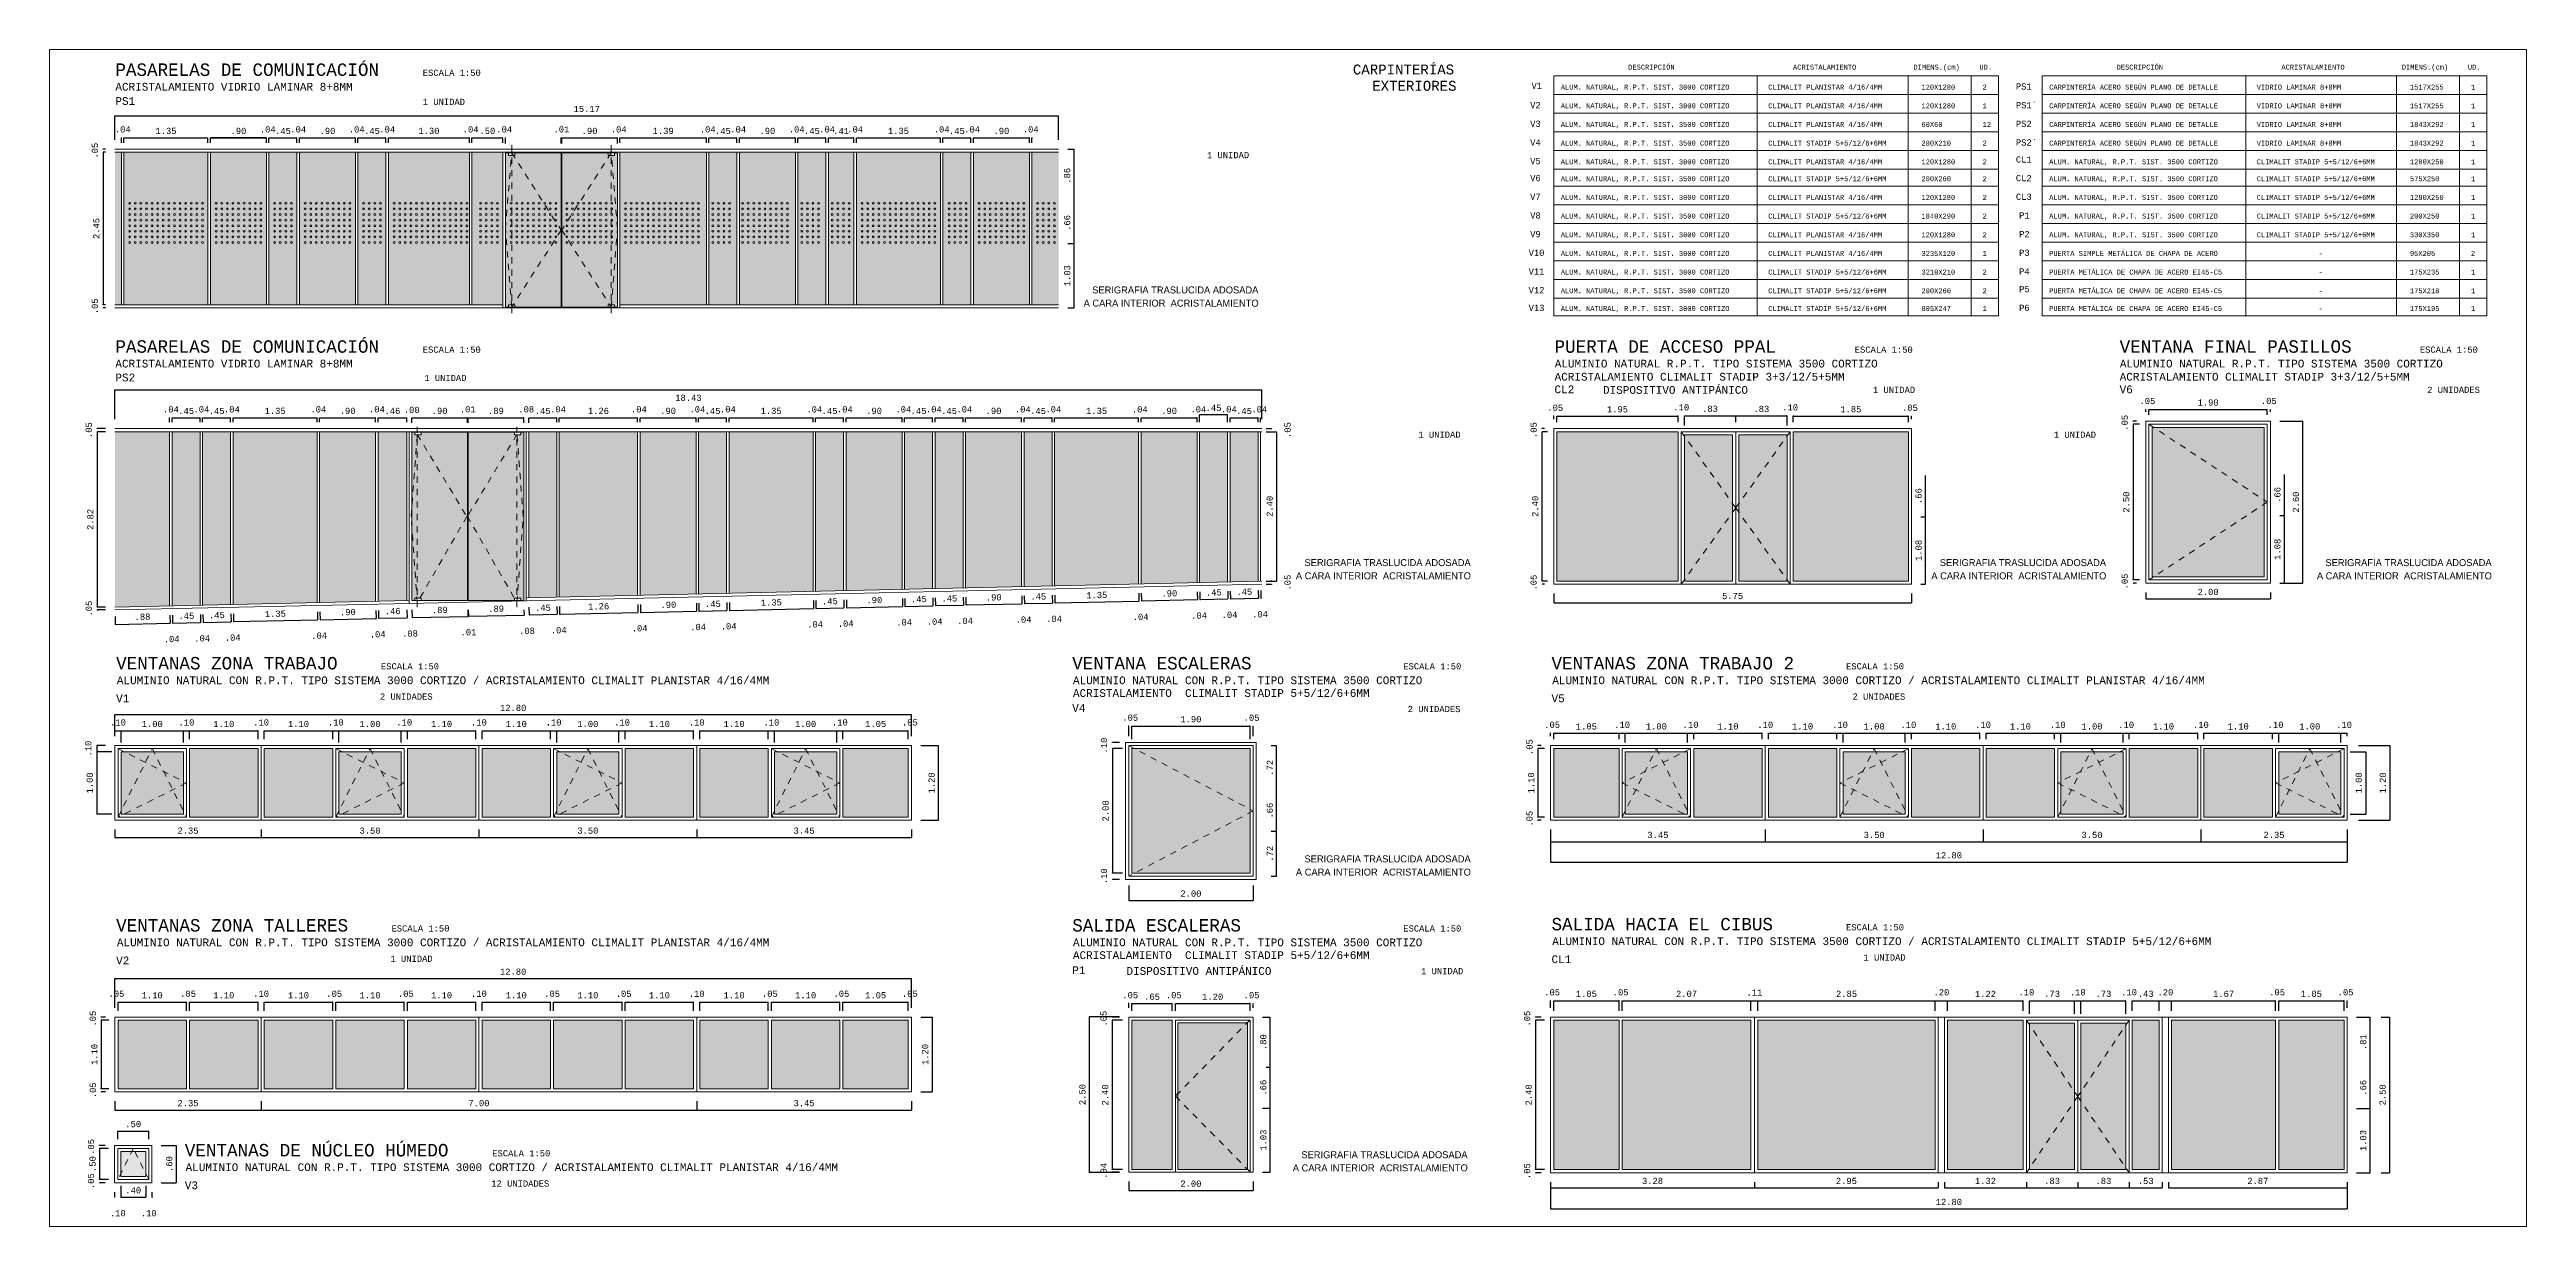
# Model space of a CAD drawing. Header units: millimetres. Extents: x 3472 to 4311, y 0 to 1645.
# Drawn here: x 3803.37 to 3843.17, y 1188.4 to 1207.31 of the extents above; entities that cross this region are included whole.
import ezdxf

# ---------------------------------------------------------------- set-up
doc = ezdxf.new("R2010")
doc.units = ezdxf.units.MM
doc.header["$LTSCALE"] = 0.1
doc.header["$PDMODE"] = 35
doc.linetypes.add('CONTINUA', pattern=[0])
doc.linetypes.add('PUNTOS', pattern=[0.25, 0, -0.25])
doc.layers.get('0').update_dxf_attribs({"lineweight": 9})
doc.layers.get('DEFPOINTS').update_dxf_attribs({"lineweight": 9})
for name, color, linetype, lineweight in [('A1', 7, 'Continuous', 9), ('A_cotas', 7, 'Continuous', 9), ('CARPINTERIAS', 7, 'PUNTOS', 9), ('Leyenda', 7, 'Continuous', 9)]:
    doc.layers.add(name, color=color, linetype=linetype, lineweight=lineweight)
doc.layers.add('COTAS-EXT', color=7, linetype='CONTINUA', lineweight=9, true_color=0x2e2e2e)
doc.layers.add('GRIS CARPINTERIAS', color=7, linetype='CONTINUA', lineweight=9, true_color=0x2e2e2e)
doc.styles.add('CAJ', font='GOTHIC.TTF')
doc.styles.add('FUTURA', font='LUCON.TTF')
doc.styles.get("Standard").update_dxf_attribs({"font": 'LUCON.TTF'})
doc.dimstyles.new('ESCALA-100-INT', dxfattribs={"dimtxt": 0.15, "dimasz": 0.012, "dimexe": 0, "dimexo": 0, "dimgap": 0.05, "dimtad": 1, "dimzin": 4, "dimdsep": 46, "dimtxsty": 'Standard', "dimblk1": '1', "dimblk2": '1', "dimsah": 1, "dimcen": 0, "dimse1": 1, "dimse2": 1, "dimclrd": 256, "dimclrt": 7, "dimadec": 0, "dimazin": 0, "dimtfac": 1, "dimtofl": 0, "dimtmove": 2, "dimatfit": 3, "dimldrblk": '1', "dimfxl": 1, "dimtolj": 1, "dimtzin": 0, "dimarcsym": 0})

msp = doc.modelspace()

# ---------------------------------------------------------------- texts
at = {"layer": 'A1', "style": 'CAJ'}
for s, p in [('A CARA INTERIOR  ACRISTALAMIENTO', (3819.983, 1203.183)), ('SERIGRAFIA TRASLUCIDA ADOSADA ', (3820.12, 1203.395)), ('A CARA INTERIOR  ACRISTALAMIENTO', (3823.394, 1198.802)), ('SERIGRAFIA TRASLUCIDA ADOSADA ', (3823.532, 1199.014)), ('A CARA INTERIOR  ACRISTALAMIENTO', (3833.605, 1198.802)), ('SERIGRAFIA TRASLUCIDA ADOSADA ', (3833.742, 1199.014)), ('A CARA INTERIOR  ACRISTALAMIENTO', (3839.801, 1198.802)), ('SERIGRAFIA TRASLUCIDA ADOSADA ', (3839.938, 1199.014)), ('A CARA INTERIOR  ACRISTALAMIENTO', (3823.394, 1194.042)), ('SERIGRAFIA TRASLUCIDA ADOSADA ', (3823.532, 1194.254)), ('A CARA INTERIOR  ACRISTALAMIENTO', (3823.344, 1189.29, 0)), ('SERIGRAFIA TRASLUCIDA ADOSADA ', (3823.482, 1189.501, 0))]:
    msp.add_text(s, height=0.112, rotation=360, dxfattribs=at).set_placement(p)
at = {"layer": 'Leyenda', "style": 'FUTURA'}
for s, height, p in [('PASARELAS DE COMUNICACIÓN', 0.2, (3804.424, 1206.89)), ('CARPINTERÍAS', 0.16, (3824.31, 1206.913)), ('ACRISTALAMIENTO VIDRIO LAMINAR 8+8MM', 0.125, (3804.424, 1206.653)), ('EXTERIORES', 0.16, (3824.62, 1206.651)), ('PASARELAS DE COMUNICACIÓN', 0.2, (3804.424, 1202.442)), ('PUERTA DE ACCESO PPAL', 0.2, (3827.55, 1202.442)), ('VENTANA FINAL PASILLOS', 0.2, (3836.631, 1202.442)), ('ACRISTALAMIENTO VIDRIO LAMINAR 8+8MM', 0.125, (3804.424, 1202.205)), ('ACRISTALAMIENTO CLIMALIT STADIP 3+3/12/5+5MM', 0.125, (3827.551, 1201.994)), ('ALUMINIO NATURAL R.P.T. TIPO SISTEMA 3500 CORTIZO ', 0.125, (3827.554, 1202.205)), ('ACRISTALAMIENTO CLIMALIT STADIP 3+3/12/5+5MM', 0.125, (3836.632, 1201.994)), ('ALUMINIO NATURAL R.P.T. TIPO SISTEMA 3500 CORTIZO ', 0.125, (3836.635, 1202.205)), ('DISPOSITIVO ANTIPÁNICO', 0.125, (3828.329, 1201.782)), ('VENTANAS ZONA TRABAJO', 0.2, (3804.436, 1197.354)), ('VENTANA ESCALERAS', 0.2, (3819.8, 1197.354)), ('VENTANAS ZONA TRABAJO 2 ', 0.2, (3827.502, 1197.354)), ('ALUMINIO NATURAL CON R.P.T. TIPO SISTEMA 3000 CORTIZO / ACRISTALAMIENTO CLIMALIT PLANISTAR 4/16/4MM', 0.125, (3804.448, 1197.117)), ('ALUMINIO NATURAL CON R.P.T. TIPO SISTEMA 3500 CORTIZO ', 0.125, (3819.812, 1197.117)), ('ACRISTALAMIENTO  CLIMALIT STADIP 5+5/12/6+6MM', 0.125, (3819.812, 1196.912)), ('ALUMINIO NATURAL CON R.P.T. TIPO SISTEMA 3000 CORTIZO / ACRISTALAMIENTO CLIMALIT PLANISTAR 4/16/4MM', 0.125, (3827.514, 1197.117)), ('VENTANAS ZONA TALLERES', 0.2, (3804.436, 1193.143)), ('SALIDA ESCALERAS', 0.2, (3819.8, 1193.143)), ('SALIDA HACIA EL CIBUS', 0.2, (3827.502, 1193.162)), ('ALUMINIO NATURAL CON R.P.T. TIPO SISTEMA 3000 CORTIZO / ACRISTALAMIENTO CLIMALIT PLANISTAR 4/16/4MM', 0.125, (3804.448, 1192.906)), ('ALUMINIO NATURAL CON R.P.T. TIPO SISTEMA 3500 CORTIZO ', 0.125, (3819.812, 1192.906)), ('ALUMINIO NATURAL CON R.P.T. TIPO SISTEMA 3500 CORTIZO / ACRISTALAMIENTO CLIMALIT STADIP 5+5/12/6+6MM', 0.125, (3827.514, 1192.925)), ('ACRISTALAMIENTO  CLIMALIT STADIP 5+5/12/6+6MM', 0.125, (3819.812, 1192.701)), ('DISPOSITIVO ANTIPÁNICO', 0.125, (3820.672, 1192.447)), ('VENTANAS DE NÚCLEO HÚMEDO', 0.2, (3805.54, 1189.53)), ('ALUMINIO NATURAL CON R.P.T. TIPO SISTEMA 3000 CORTIZO / ACRISTALAMIENTO CLIMALIT PLANISTAR 4/16/4MM', 0.125, (3805.552, 1189.294))]:
    msp.add_text(s, height=height, rotation=360, dxfattribs=at).set_placement(p)
for s, height, p in [('ESCALA 1:50', 0.1, (3809.364, 1206.89)), ('DESCRIPCIÓN', 0.08, (3828.734, 1206.991)), ('ACRISTALAMIENTO', 0.08, (3831.382, 1206.991)), ('DIMENS.(cm)', 0.08, (3833.317, 1206.991)), ('UD.', 0.08, (3834.378, 1206.991)), ('DESCRIPCIÓN', 0.08, (3836.583, 1206.991)), ('ACRISTALAMIENTO', 0.08, (3839.23, 1206.991)), ('DIMENS.(cm)', 0.08, (3841.165, 1206.991)), ('UD.', 0.08, (3842.227, 1206.991)), ('PS1', 0.125, (3804.424, 1206.424)), ('1 UNIDAD', 0.1, (3809.364, 1206.423)), ('V2', 0.1, (3827.159, 1206.37)), ('V1', 0.1, (3827.181, 1206.681)), ('ALUM. NATURAL, R.P.T. SIST. 3000 CORTIZO', 0.08, (3827.651, 1206.67)), ('ALUM. NATURAL, R.P.T. SIST. 3000 CORTIZO', 0.08, (3827.651, 1206.37)), ('CLIMALIT PLANISTAR 4/16/4MM', 0.08, (3830.985, 1206.67)), ('CLIMALIT PLANISTAR 4/16/4MM', 0.08, (3830.985, 1206.37)), ('120X1280', 0.08, (3833.447, 1206.67)), ('120X1280', 0.08, (3833.447, 1206.37)), ('2', 0.08, (3834.429, 1206.67)), ('1', 0.08, (3834.429, 1206.37)), ('PS1', 0.1, (3834.964, 1206.67)), ('PS1´', 0.1, (3834.964, 1206.37)), ('CARPINTERÍA ACERO SEGÚN PLANO DE DETALLE', 0.08, (3835.499, 1206.67)), ('CARPINTERÍA ACERO SEGÚN PLANO DE DETALLE', 0.08, (3835.499, 1206.37)), ('VIDRIO LAMINAR 8+8MM', 0.08, (3838.834, 1206.67)), ('VIDRIO LAMINAR 8+8MM', 0.08, (3838.834, 1206.37)), ('1517X255', 0.08, (3841.296, 1206.67)), ('1517X255', 0.08, (3841.296, 1206.37)), ('1', 0.08, (3842.277, 1206.67)), ('1', 0.08, (3842.277, 1206.37)), ('V3', 0.1, (3827.159, 1206.07)), ('ALUM. NATURAL, R.P.T. SIST. 3500 CORTIZO', 0.08, (3827.651, 1206.07)), ('CLIMALIT PLANISTAR 4/16/4MM', 0.08, (3830.985, 1206.07)), ('60X60', 0.08, (3833.447, 1206.07)), ('12', 0.08, (3834.429, 1206.07)), ('PS2', 0.1, (3834.964, 1206.07)), ('CARPINTERÍA ACERO SEGÚN PLANO DE DETALLE', 0.08, (3835.499, 1206.07)), ('VIDRIO LAMINAR 8+8MM', 0.08, (3838.834, 1206.07)), ('1843X292', 0.08, (3841.296, 1206.07)), ('1', 0.08, (3842.277, 1206.07)), ('1 UNIDAD', 0.1, (3821.965, 1205.568)), ('V4', 0.1, (3827.159, 1205.77)), ('ALUM. NATURAL, R.P.T. SIST. 3500 CORTIZO', 0.08, (3827.651, 1205.77)), ('CLIMALIT STADIP 5+5/12/6+6MM', 0.08, (3830.985, 1205.77)), ('200X210', 0.08, (3833.447, 1205.77)), ('2', 0.08, (3834.429, 1205.77)), ('PS2´', 0.1, (3834.964, 1205.77)), ('CARPINTERÍA ACERO SEGÚN PLANO DE DETALLE', 0.08, (3835.499, 1205.77)), ('VIDRIO LAMINAR 8+8MM', 0.08, (3838.834, 1205.77)), ('1843X292', 0.08, (3841.296, 1205.77)), ('1', 0.08, (3842.277, 1205.77)), ('V5', 0.1, (3827.159, 1205.47)), ('V6', 0.1, (3827.159, 1205.198)), ('ALUM. NATURAL, R.P.T. SIST. 3000 CORTIZO', 0.08, (3827.651, 1205.47)), ('ALUM. NATURAL, R.P.T. SIST. 3500 CORTIZO', 0.08, (3827.651, 1205.198)), ('CLIMALIT PLANISTAR 4/16/4MM', 0.08, (3830.985, 1205.47)), ('CLIMALIT STADIP 5+5/12/6+6MM', 0.08, (3830.985, 1205.198)), ('120X1280', 0.08, (3833.447, 1205.47)), ('200X260', 0.08, (3833.447, 1205.198)), ('2', 0.08, (3834.429, 1205.47)), ('2', 0.08, (3834.429, 1205.198)), ('CL1', 0.1, (3834.964, 1205.498)), ('CL2', 0.1, (3834.964, 1205.198)), ('ALUM. NATURAL, R.P.T. SIST. 3500 CORTIZO', 0.08, (3835.499, 1205.47)), ('ALUM. NATURAL, R.P.T. SIST. 3500 CORTIZO', 0.08, (3835.499, 1205.198)), ('CLIMALIT STADIP 5+5/12/6+6MM', 0.08, (3838.834, 1205.47)), ('CLIMALIT STADIP 5+5/12/6+6MM', 0.08, (3838.834, 1205.198)), ('575X250', 0.08, (3841.296, 1205.198)), ('1280X250', 0.08, (3841.296, 1205.47)), ('1', 0.08, (3842.277, 1205.47)), ('1', 0.08, (3842.277, 1205.198)), ('V7', 0.1, (3827.159, 1204.898)), ('ALUM. NATURAL, R.P.T. SIST. 3000 CORTIZO', 0.08, (3827.651, 1204.898)), ('CLIMALIT PLANISTAR 4/16/4MM', 0.08, (3830.985, 1204.898)), ('120X1280', 0.08, (3833.447, 1204.898)), ('2', 0.08, (3834.429, 1204.898)), ('CL3', 0.1, (3834.964, 1204.898)), ('ALUM. NATURAL, R.P.T. SIST. 3500 CORTIZO', 0.08, (3835.499, 1204.898)), ('CLIMALIT STADIP 5+5/12/6+6MM', 0.08, (3838.834, 1204.898)), ('1280X250', 0.08, (3841.296, 1204.898)), ('1', 0.08, (3842.277, 1204.898)), ('V8', 0.1, (3827.159, 1204.598)), ('ALUM. NATURAL, R.P.T. SIST. 3500 CORTIZO', 0.08, (3827.651, 1204.598)), ('CLIMALIT STADIP 5+5/12/6+6MM', 0.08, (3830.985, 1204.598)), ('1840X290', 0.08, (3833.447, 1204.598)), ('2', 0.08, (3834.429, 1204.598)), ('P1', 0.1, (3835.016, 1204.598)), ('ALUM. NATURAL, R.P.T. SIST. 3500 CORTIZO', 0.08, (3835.499, 1204.598)), ('CLIMALIT STADIP 5+5/12/6+6MM', 0.08, (3838.834, 1204.598)), ('200X250', 0.08, (3841.296, 1204.598)), ('1', 0.08, (3842.277, 1204.598)), ('V10', 0.1, (3827.134, 1203.998)), ('V9', 0.1, (3827.159, 1204.298)), ('ALUM. NATURAL, R.P.T. SIST. 3000 CORTIZO', 0.08, (3827.651, 1204.298)), ('ALUM. NATURAL, R.P.T. SIST. 3000 CORTIZO', 0.08, (3827.651, 1203.998)), ('CLIMALIT PLANISTAR 4/16/4MM', 0.08, (3830.985, 1204.298)), ('CLIMALIT PLANISTAR 4/16/4MM', 0.08, (3830.985, 1203.998)), ('3235X120', 0.08, (3833.447, 1203.998)), ('120X1280', 0.08, (3833.447, 1204.298)), ('2', 0.08, (3834.429, 1204.298)), ('1', 0.08, (3834.429, 1203.998)), ('P2', 0.1, (3835.016, 1204.298)), ('P3', 0.1, (3835.016, 1203.998)), ('ALUM. NATURAL, R.P.T. SIST. 3500 CORTIZO', 0.08, (3835.499, 1204.298)), ('PUERTA SIMPLE METÁLICA DE CHAPA DE ACERO', 0.08, (3835.499, 1203.998)), ('CLIMALIT STADIP 5+5/12/6+6MM', 0.08, (3838.834, 1204.298)), ('330X350', 0.08, (3841.296, 1204.298)), ('95X205', 0.08, (3841.296, 1203.998)), ('1', 0.08, (3842.277, 1204.298)), ('2', 0.08, (3842.277, 1203.998)), ('V11', 0.1, (3827.134, 1203.698)), ('ALUM. NATURAL, R.P.T. SIST. 3000 CORTIZO', 0.08, (3827.651, 1203.698)), ('CLIMALIT STADIP 5+5/12/6+6MM', 0.08, (3830.985, 1203.698)), ('3210X210', 0.08, (3833.447, 1203.698)), ('2', 0.08, (3834.429, 1203.698)), ('P4', 0.1, (3835.016, 1203.698)), ('PUERTA METÁLICA DE CHAPA DE ACERO EI45-C5', 0.08, (3835.499, 1203.698)), ('-', 0.08, (3839.83, 1203.998)), ('-', 0.08, (3839.83, 1203.698)), ('175X235', 0.08, (3841.296, 1203.698)), ('1', 0.08, (3842.277, 1203.698)), ('V12', 0.1, (3827.134, 1203.398)), ('ALUM. NATURAL, R.P.T. SIST. 3500 CORTIZO', 0.08, (3827.651, 1203.398)), ('CLIMALIT STADIP 5+5/12/6+6MM', 0.08, (3830.985, 1203.398)), ('200X260', 0.08, (3833.447, 1203.398)), ('2', 0.08, (3834.429, 1203.398)), ('P5', 0.1, (3835.016, 1203.413)), ('PUERTA METÁLICA DE CHAPA DE ACERO EI45-C5', 0.08, (3835.499, 1203.398)), ('-', 0.08, (3839.83, 1203.398)), ('175X218', 0.08, (3841.296, 1203.398)), ('1', 0.08, (3842.277, 1203.398)), ('V13', 0.1, (3827.134, 1203.113)), ('ALUM. NATURAL, R.P.T. SIST. 3000 CORTIZO', 0.08, (3827.651, 1203.113)), ('CLIMALIT STADIP 5+5/12/6+6MM', 0.08, (3830.985, 1203.113)), ('805X247', 0.08, (3833.447, 1203.113)), ('1', 0.08, (3834.429, 1203.113)), ('P6', 0.1, (3835.016, 1203.113)), ('PUERTA METÁLICA DE CHAPA DE ACERO EI45-C5', 0.08, (3835.499, 1203.113)), ('-', 0.08, (3839.83, 1203.113)), ('175X195', 0.08, (3841.296, 1203.113)), ('1', 0.08, (3842.277, 1203.113)), ('ESCALA 1:50', 0.1, (3809.364, 1202.442)), ('ESCALA 1:50', 0.1, (3832.375, 1202.442)), ('ESCALA 1:50', 0.1, (3841.456, 1202.442)), ('PS2', 0.125, (3804.424, 1201.982)), ('1 UNIDAD', 0.1, (3809.388, 1201.987)), ('CL2', 0.125, (3827.55, 1201.791)), ('1 UNIDAD', 0.1, (3832.667, 1201.796)), ('V6', 0.125, (3836.631, 1201.791)), ('2 UNIDADES', 0.1, (3841.573, 1201.796)), ('1 UNIDAD', 0.1, (3825.363, 1201.076)), ('1 UNIDAD', 0.1, (3835.574, 1201.076)), ('ESCALA 1:50', 0.1, (3808.692, 1197.354)), ('ESCALA 1:50', 0.1, (3825.12, 1197.354)), ('ESCALA 1:50', 0.1, (3832.235, 1197.354)), ('V1', 0.125, (3804.436, 1196.827)), ('2 UNIDADES', 0.1, (3808.675, 1196.868)), ('V5', 0.125, (3827.502, 1196.827)), ('2 UNIDADES', 0.1, (3832.339, 1196.868)), ('V4', 0.125, (3819.8, 1196.671)), ('2 UNIDADES', 0.1, (3825.191, 1196.668)), ('ESCALA 1:50', 0.1, (3808.861, 1193.143)), ('ESCALA 1:50', 0.1, (3825.12, 1193.143)), ('ESCALA 1:50', 0.1, (3832.235, 1193.162)), ('V2', 0.125, (3804.436, 1192.616)), ('1 UNIDAD', 0.1, (3808.844, 1192.656)), ('P1', 0.125, (3819.8, 1192.459)), ('1 UNIDAD', 0.1, (3825.406, 1192.457)), ('CL1', 0.125, (3827.502, 1192.635)), ('1 UNIDAD', 0.1, (3832.515, 1192.676)), ('ESCALA 1:50', 0.1, (3810.481, 1189.53)), ('V3', 0.125, (3805.54, 1189.003)), ('12 UNIDADES', 0.1, (3810.464, 1189.044))]:
    msp.add_text(s, height=height, dxfattribs=at).set_placement(p)

# ---------------------------------------------------------------- blocks, each defined once
blk = doc.blocks.new('*D66')
at = {"layer": 'COTAS-EXT', "lineweight": -2}
for p, q in [((3837.053, 1201.53), (3837.046, 1201.53)), ((3837.053, 1201.492), (3837.053, 1201.53)), ((3837.103, 1201.442), (3837.103, 1201.53)), ((3837.103, 1201.53), (3837.11, 1201.53))]:
    blk.add_line(p, q, dxfattribs=at)
at = {"layer": 'DEFPOINTS', "color": 0}
for p in [(3837.053, 1201.342), (3837.103, 1201.53), (3837.103, 1201.292)]:
    blk.add_point(p, dxfattribs=at)
at = {"layer": 'COTAS-EXT', "color": 250, "insert": (3837.078, 1201.666), "char_height": 0.1, "attachment_point": 5}
blk.add_mtext('\\A1;.05', dxfattribs=at)
blk = doc.blocks.new('1')
at = {"layer": 'A_cotas'}
blk.add_line((0, 0), (0, 0), dxfattribs=at)
at = {"layer": 'A_cotas', "linetype": 'Continuous', "const_width": 2.44}
blk.add_lwpolyline([(0, -6.1), (0, 6.1)], dxfattribs=at)
blk = doc.blocks.new('_NONE')
at = {"color": 0, "linetype": 'ByBlock'}
blk.add_circle((0, 0), 0.25, dxfattribs=at)
blk = doc.blocks.new('*D67')
at = {"layer": 'COTAS-EXT', "lineweight": -2}
for p, q in [((3837.103, 1201.442), (3837.103, 1201.53)), ((3837.103, 1201.53), (3839.003, 1201.53)), ((3839.003, 1201.442), (3839.003, 1201.53))]:
    blk.add_line(p, q, dxfattribs=at)
at = {"layer": 'DEFPOINTS', "color": 0}
for p in [(3837.103, 1201.292), (3839.003, 1201.53), (3839.003, 1201.292)]:
    blk.add_point(p, dxfattribs=at)
at = {"layer": 'COTAS-EXT', "color": 250, "insert": (3838.053, 1201.641), "char_height": 0.1, "attachment_point": 5}
blk.add_mtext('\\A1;1.90', dxfattribs=at)
blk = doc.blocks.new('*D68')
at = {"layer": 'COTAS-EXT', "lineweight": -2}
for p, q in [((3839.003, 1201.53), (3838.996, 1201.53)), ((3839.003, 1201.442), (3839.003, 1201.53)), ((3839.053, 1201.492), (3839.053, 1201.53)), ((3839.053, 1201.53), (3839.06, 1201.53))]:
    blk.add_line(p, q, dxfattribs=at)
at = {"layer": 'DEFPOINTS', "color": 0}
for p in [(3839.003, 1201.292), (3839.053, 1201.53), (3839.053, 1201.342)]:
    blk.add_point(p, dxfattribs=at)
at = {"layer": 'COTAS-EXT', "color": 250, "insert": (3839.028, 1201.666), "char_height": 0.1, "attachment_point": 5}
blk.add_mtext('\\A1;.05', dxfattribs=at)
blk = doc.blocks.new('*D50')
at = {"layer": 'COTAS-EXT', "lineweight": -2}
for p, q in [((3836.848, 1201.342), (3836.848, 1201.349)), ((3836.903, 1201.342), (3836.848, 1201.342)), ((3836.953, 1201.292), (3836.848, 1201.292)), ((3836.848, 1201.292), (3836.848, 1201.285))]:
    blk.add_line(p, q, dxfattribs=at)
at = {"layer": 'DEFPOINTS', "color": 0}
for p in [(3836.848, 1201.292), (3837.053, 1201.342), (3837.103, 1201.292)]:
    blk.add_point(p, dxfattribs=at)
at = {"layer": 'COTAS-EXT', "color": 250, "insert": (3836.713, 1201.317), "char_height": 0.1, "attachment_point": 5, "rotation": 90}
blk.add_mtext('\\A1;.05', dxfattribs=at)
blk = doc.blocks.new('*D69')
at = {"layer": 'COTAS-EXT', "lineweight": -2}
for p, q in [((3836.953, 1201.292), (3836.848, 1201.292)), ((3836.848, 1201.292), (3836.848, 1198.792)), ((3836.953, 1198.792), (3836.848, 1198.792))]:
    blk.add_line(p, q, dxfattribs=at)
at = {"layer": 'DEFPOINTS', "color": 0}
for p in [(3837.103, 1201.292), (3836.848, 1198.792), (3837.103, 1198.792)]:
    blk.add_point(p, dxfattribs=at)
at = {"layer": 'COTAS-EXT', "color": 250, "insert": (3836.738, 1200.042), "char_height": 0.1, "attachment_point": 5, "rotation": 90}
blk.add_mtext('\\A1;2.50', dxfattribs=at)
blk = doc.blocks.new('*D70')
at = {"layer": 'COTAS-EXT', "lineweight": -2}
for p, q in [((3836.848, 1198.792), (3836.848, 1198.799)), ((3836.953, 1198.792), (3836.848, 1198.792)), ((3836.903, 1198.742), (3836.848, 1198.742)), ((3836.848, 1198.742), (3836.848, 1198.735))]:
    blk.add_line(p, q, dxfattribs=at)
at = {"layer": 'DEFPOINTS', "color": 0}
for p in [(3836.848, 1198.742), (3837.053, 1198.742), (3837.103, 1198.792)]:
    blk.add_point(p, dxfattribs=at)
at = {"layer": 'COTAS-EXT', "color": 250, "insert": (3836.713, 1198.767), "char_height": 0.1, "attachment_point": 5, "rotation": 90}
blk.add_mtext('\\A1;.05', dxfattribs=at)
blk = doc.blocks.new('*D71')
at = {"layer": 'COTAS-EXT', "lineweight": -2}
for p, q in [((3837.053, 1198.592), (3837.053, 1198.487)), ((3837.053, 1198.487), (3839.053, 1198.487)), ((3839.053, 1198.592), (3839.053, 1198.487))]:
    blk.add_line(p, q, dxfattribs=at)
at = {"layer": 'DEFPOINTS', "color": 0}
for p in [(3837.053, 1198.742), (3839.053, 1198.742), (3839.053, 1198.487)]:
    blk.add_point(p, dxfattribs=at)
at = {"layer": 'COTAS-EXT', "color": 250, "insert": (3838.053, 1198.598), "char_height": 0.1, "attachment_point": 5}
blk.add_mtext('\\A1;2.00', dxfattribs=at)
blk = doc.blocks.new('*D72')
at = {"layer": 'COTAS-EXT', "lineweight": -2}
for p, q in [((3827.537, 1201.423), (3827.53, 1201.423)), ((3827.537, 1201.374), (3827.537, 1201.423)), ((3827.587, 1201.324), (3827.587, 1201.423)), ((3827.587, 1201.423), (3827.594, 1201.423))]:
    blk.add_line(p, q, dxfattribs=at)
at = {"layer": 'DEFPOINTS', "color": 0}
for p in [(3827.587, 1201.423), (3827.537, 1201.224), (3827.587, 1201.174)]:
    blk.add_point(p, dxfattribs=at)
at = {"layer": 'COTAS-EXT', "color": 250, "insert": (3827.562, 1201.558), "char_height": 0.1, "attachment_point": 5}
blk.add_mtext('\\A1;.05', dxfattribs=at)
blk = doc.blocks.new('*D73')
at = {"layer": 'COTAS-EXT', "lineweight": -2}
for p, q in [((3827.587, 1201.324), (3827.587, 1201.423)), ((3827.587, 1201.423), (3829.537, 1201.423)), ((3829.537, 1201.324), (3829.537, 1201.423))]:
    blk.add_line(p, q, dxfattribs=at)
at = {"layer": 'DEFPOINTS', "color": 0}
for p in [(3829.537, 1201.423), (3827.587, 1201.174), (3829.537, 1201.174)]:
    blk.add_point(p, dxfattribs=at)
at = {"layer": 'COTAS-EXT', "color": 250, "insert": (3828.562, 1201.533), "char_height": 0.1, "attachment_point": 5}
blk.add_mtext('\\A1;1.95', dxfattribs=at)
blk = doc.blocks.new('*D74')
at = {"layer": 'COTAS-EXT', "lineweight": -2}
for p, q in [((3831.387, 1201.324), (3831.387, 1201.423)), ((3831.387, 1201.423), (3833.237, 1201.423)), ((3833.237, 1201.324), (3833.237, 1201.423))]:
    blk.add_line(p, q, dxfattribs=at)
at = {"layer": 'DEFPOINTS', "color": 0}
for p in [(3833.237, 1201.423), (3831.387, 1201.174), (3833.237, 1201.174)]:
    blk.add_point(p, dxfattribs=at)
at = {"layer": 'COTAS-EXT', "color": 250, "insert": (3832.312, 1201.533), "char_height": 0.1, "attachment_point": 5}
blk.add_mtext('\\A1;1.85', dxfattribs=at)
blk = doc.blocks.new('*D75')
at = {"layer": 'COTAS-EXT', "lineweight": -2}
for p, q in [((3833.237, 1201.423), (3833.23, 1201.423)), ((3833.237, 1201.324), (3833.237, 1201.423)), ((3833.287, 1201.374), (3833.287, 1201.423)), ((3833.287, 1201.423), (3833.294, 1201.423))]:
    blk.add_line(p, q, dxfattribs=at)
at = {"layer": 'DEFPOINTS', "color": 0}
for p in [(3833.287, 1201.423), (3833.237, 1201.174), (3833.287, 1201.224)]:
    blk.add_point(p, dxfattribs=at)
at = {"layer": 'COTAS-EXT', "color": 250, "insert": (3833.262, 1201.558), "char_height": 0.1, "attachment_point": 5}
blk.add_mtext('\\A1;.05', dxfattribs=at)
blk = doc.blocks.new('*D76')
at = {"layer": 'COTAS-EXT', "lineweight": -2}
for p, q in [((3827.35, 1198.774), (3827.35, 1198.781)), ((3827.437, 1198.774), (3827.35, 1198.774)), ((3827.387, 1198.724), (3827.35, 1198.724)), ((3827.35, 1198.724), (3827.35, 1198.717))]:
    blk.add_line(p, q, dxfattribs=at)
at = {"layer": 'DEFPOINTS', "color": 0}
for p in [(3827.35, 1198.774), (3827.537, 1198.724), (3827.587, 1198.774)]:
    blk.add_point(p, dxfattribs=at)
at = {"layer": 'COTAS-EXT', "color": 250, "insert": (3827.215, 1198.749), "char_height": 0.1, "attachment_point": 5, "rotation": 90}
blk.add_mtext('\\A1;.05', dxfattribs=at)
blk = doc.blocks.new('*D77')
at = {"layer": 'COTAS-EXT', "lineweight": -2}
for p, q in [((3827.437, 1201.174), (3827.35, 1201.174)), ((3827.35, 1198.774), (3827.35, 1201.174)), ((3827.437, 1198.774), (3827.35, 1198.774))]:
    blk.add_line(p, q, dxfattribs=at)
at = {"layer": 'DEFPOINTS', "color": 0}
for p in [(3827.35, 1201.174), (3827.587, 1201.174), (3827.587, 1198.774)]:
    blk.add_point(p, dxfattribs=at)
at = {"layer": 'COTAS-EXT', "color": 250, "insert": (3827.24, 1199.974), "char_height": 0.1, "attachment_point": 5, "rotation": 90}
blk.add_mtext('\\A1;2.40', dxfattribs=at)
blk = doc.blocks.new('*D51')
at = {"layer": 'COTAS-EXT', "lineweight": -2}
for p, q in [((3827.35, 1201.224), (3827.35, 1201.231)), ((3827.387, 1201.224), (3827.35, 1201.224)), ((3827.437, 1201.174), (3827.35, 1201.174)), ((3827.35, 1201.174), (3827.35, 1201.167))]:
    blk.add_line(p, q, dxfattribs=at)
at = {"layer": 'DEFPOINTS', "color": 0}
for p in [(3827.35, 1201.224), (3827.537, 1201.224), (3827.587, 1201.174)]:
    blk.add_point(p, dxfattribs=at)
at = {"layer": 'COTAS-EXT', "color": 250, "insert": (3827.215, 1201.199), "char_height": 0.1, "attachment_point": 5, "rotation": 90}
blk.add_mtext('\\A1;.05', dxfattribs=at)
blk = doc.blocks.new('*D52')
at = {"layer": 'COTAS-EXT', "lineweight": -2}
for p, q in [((3827.537, 1198.574), (3827.537, 1198.423)), ((3833.287, 1198.574), (3833.287, 1198.423)), ((3827.537, 1198.423), (3833.287, 1198.423))]:
    blk.add_line(p, q, dxfattribs=at)
at = {"layer": 'DEFPOINTS', "color": 0}
for p in [(3827.537, 1198.724), (3833.287, 1198.724), (3833.287, 1198.423)]:
    blk.add_point(p, dxfattribs=at)
at = {"layer": 'COTAS-EXT', "color": 250, "insert": (3830.412, 1198.533), "char_height": 0.1, "attachment_point": 5}
blk.add_mtext('\\A1;5.75', dxfattribs=at)
blk = doc.blocks.new('*D78')
at = {"layer": 'COTAS-EXT', "lineweight": -2}
for p, q in [((3804.228, 1205.713), (3804.228, 1205.72)), ((3804.266, 1205.713), (3804.228, 1205.713)), ((3804.266, 1205.663), (3804.228, 1205.663)), ((3804.228, 1205.663), (3804.228, 1205.656))]:
    blk.add_line(p, q, dxfattribs=at)
at = {"layer": 'DEFPOINTS', "color": 0}
for p in [(3804.228, 1205.663), (3804.416, 1205.713), (3804.416, 1205.663)]:
    blk.add_point(p, dxfattribs=at)
at = {"layer": 'COTAS-EXT', "color": 250, "insert": (3804.093, 1205.688), "char_height": 0.1, "attachment_point": 5, "rotation": 90}
blk.add_mtext('\\A1;.05', dxfattribs=at)
blk = doc.blocks.new('*D79')
at = {"layer": 'COTAS-EXT', "lineweight": -2}
for p, q in [((3804.266, 1205.663), (3804.228, 1205.663)), ((3804.228, 1205.663), (3804.228, 1203.213)), ((3804.266, 1203.213), (3804.228, 1203.213))]:
    blk.add_line(p, q, dxfattribs=at)
at = {"layer": 'DEFPOINTS', "color": 0}
for p in [(3804.416, 1205.663), (3804.228, 1203.213), (3804.416, 1203.213)]:
    blk.add_point(p, dxfattribs=at)
at = {"layer": 'COTAS-EXT', "color": 250, "insert": (3804.118, 1204.438), "char_height": 0.1, "attachment_point": 5, "rotation": 90}
blk.add_mtext('\\A1;2.45', dxfattribs=at)
blk = doc.blocks.new('*D80')
at = {"layer": 'COTAS-EXT', "lineweight": -2}
for p, q in [((3804.228, 1203.213), (3804.228, 1203.22)), ((3804.266, 1203.213), (3804.228, 1203.213)), ((3804.266, 1203.163), (3804.228, 1203.163)), ((3804.228, 1203.163), (3804.228, 1203.156))]:
    blk.add_line(p, q, dxfattribs=at)
at = {"layer": 'DEFPOINTS', "color": 0}
for p in [(3804.228, 1203.163), (3804.416, 1203.213), (3804.416, 1203.163)]:
    blk.add_point(p, dxfattribs=at)
at = {"layer": 'COTAS-EXT', "color": 250, "insert": (3804.093, 1203.188), "char_height": 0.1, "attachment_point": 5, "rotation": 90}
blk.add_mtext('\\A1;.05', dxfattribs=at)
blk = doc.blocks.new('*D81')
at = {"layer": 'COTAS-EXT', "lineweight": -2}
for p, q in [((3804.522, 1205.895), (3804.515, 1205.895)), ((3804.522, 1205.813), (3804.522, 1205.895)), ((3804.562, 1205.813), (3804.562, 1205.895)), ((3804.562, 1205.895), (3804.569, 1205.895))]:
    blk.add_line(p, q, dxfattribs=at)
at = {"layer": 'DEFPOINTS', "color": 0}
for p in [(3804.522, 1205.663), (3804.562, 1205.895), (3804.562, 1205.663)]:
    blk.add_point(p, dxfattribs=at)
at = {"layer": 'COTAS-EXT', "color": 250, "insert": (3804.542, 1206.03), "char_height": 0.1, "attachment_point": 5}
blk.add_mtext('\\A1;.04', dxfattribs=at)
blk = doc.blocks.new('*D82')
at = {"layer": 'COTAS-EXT', "lineweight": -2}
for p, q in [((3804.562, 1205.813), (3804.562, 1205.895)), ((3804.562, 1205.895), (3805.912, 1205.895)), ((3805.912, 1205.813), (3805.912, 1205.895))]:
    blk.add_line(p, q, dxfattribs=at)
at = {"layer": 'DEFPOINTS', "color": 0}
for p in [(3804.562, 1205.663), (3805.912, 1205.895), (3805.912, 1205.663)]:
    blk.add_point(p, dxfattribs=at)
at = {"layer": 'COTAS-EXT', "color": 250, "insert": (3805.237, 1206.005), "char_height": 0.1, "attachment_point": 5}
blk.add_mtext('\\A1;1.35', dxfattribs=at)
blk = doc.blocks.new('*D83')
at = {"layer": 'COTAS-EXT', "lineweight": -2}
for p, q in [((3805.952, 1205.813), (3805.952, 1205.895)), ((3806.852, 1205.895), (3805.952, 1205.895)), ((3806.852, 1205.813), (3806.852, 1205.895))]:
    blk.add_line(p, q, dxfattribs=at)
at = {"layer": 'DEFPOINTS', "color": 0}
for p in [(3805.952, 1205.895), (3805.952, 1205.663), (3806.852, 1205.663)]:
    blk.add_point(p, dxfattribs=at)
at = {"layer": 'COTAS-EXT', "color": 250, "insert": (3806.402, 1206.005), "char_height": 0.1, "attachment_point": 5}
blk.add_mtext('\\A1;.90', dxfattribs=at)
blk = doc.blocks.new('*D84')
at = {"layer": 'COTAS-EXT', "lineweight": -2}
for p, q in [((3805.952, 1205.813), (3805.952, 1205.895)), ((3805.952, 1205.895), (3806.852, 1205.895)), ((3806.852, 1205.813), (3806.852, 1205.895))]:
    blk.add_line(p, q, dxfattribs=at)
at = {"layer": 'DEFPOINTS', "color": 0}
for p in [(3805.952, 1205.663), (3806.852, 1205.895), (3806.852, 1205.663)]:
    blk.add_point(p, dxfattribs=at)
at = {"layer": 'COTAS-EXT', "color": 250, "insert": (3806.402, 1206.005), "char_height": 0.1, "attachment_point": 5}
blk.add_mtext('\\A1;.90', dxfattribs=at)
blk = doc.blocks.new('*D85')
at = {"layer": 'COTAS-EXT', "lineweight": -2}
for p, q in [((3806.852, 1205.895), (3806.845, 1205.895)), ((3806.852, 1205.813), (3806.852, 1205.895)), ((3806.892, 1205.813), (3806.892, 1205.895)), ((3806.892, 1205.895), (3806.899, 1205.895))]:
    blk.add_line(p, q, dxfattribs=at)
at = {"layer": 'DEFPOINTS', "color": 0}
for p in [(3806.852, 1205.663), (3806.892, 1205.895), (3806.892, 1205.663)]:
    blk.add_point(p, dxfattribs=at)
at = {"layer": 'COTAS-EXT', "color": 250, "insert": (3806.872, 1206.03), "char_height": 0.1, "attachment_point": 5}
blk.add_mtext('\\A1;.04', dxfattribs=at)
blk = doc.blocks.new('*D86')
at = {"layer": 'COTAS-EXT', "lineweight": -2}
for p, q in [((3806.892, 1205.813), (3806.892, 1205.895)), ((3806.892, 1205.895), (3807.342, 1205.895)), ((3807.342, 1205.813), (3807.342, 1205.895))]:
    blk.add_line(p, q, dxfattribs=at)
at = {"layer": 'DEFPOINTS', "color": 0}
for p in [(3806.892, 1205.663), (3807.342, 1205.895), (3807.342, 1205.663)]:
    blk.add_point(p, dxfattribs=at)
at = {"layer": 'COTAS-EXT', "color": 250, "insert": (3807.117, 1206.004), "char_height": 0.1, "attachment_point": 5}
blk.add_mtext('\\A1;.45', dxfattribs=at)
blk = doc.blocks.new('*D87')
at = {"layer": 'COTAS-EXT', "lineweight": -2}
for p, q in [((3807.342, 1205.895), (3807.335, 1205.895)), ((3807.342, 1205.813), (3807.342, 1205.895)), ((3807.382, 1205.813), (3807.382, 1205.895)), ((3807.382, 1205.895), (3807.389, 1205.895))]:
    blk.add_line(p, q, dxfattribs=at)
at = {"layer": 'DEFPOINTS', "color": 0}
for p in [(3807.342, 1205.663), (3807.382, 1205.895), (3807.382, 1205.663)]:
    blk.add_point(p, dxfattribs=at)
at = {"layer": 'COTAS-EXT', "color": 250, "insert": (3807.362, 1206.03), "char_height": 0.1, "attachment_point": 5}
blk.add_mtext('\\A1;.04', dxfattribs=at)
blk = doc.blocks.new('*D88')
at = {"layer": 'COTAS-EXT', "lineweight": -2}
for p, q in [((3807.382, 1205.813), (3807.382, 1205.895)), ((3807.382, 1205.895), (3808.282, 1205.895)), ((3808.282, 1205.813), (3808.282, 1205.895))]:
    blk.add_line(p, q, dxfattribs=at)
at = {"layer": 'DEFPOINTS', "color": 0}
for p in [(3807.382, 1205.663), (3808.282, 1205.895), (3808.282, 1205.663)]:
    blk.add_point(p, dxfattribs=at)
at = {"layer": 'COTAS-EXT', "color": 250, "insert": (3807.832, 1206.005), "char_height": 0.1, "attachment_point": 5}
blk.add_mtext('\\A1;.90', dxfattribs=at)
blk = doc.blocks.new('*D89')
at = {"layer": 'COTAS-EXT', "lineweight": -2}
for p, q in [((3808.282, 1205.895), (3808.275, 1205.895)), ((3808.282, 1205.813), (3808.282, 1205.895)), ((3808.322, 1205.813), (3808.322, 1205.895)), ((3808.322, 1205.895), (3808.329, 1205.895))]:
    blk.add_line(p, q, dxfattribs=at)
at = {"layer": 'DEFPOINTS', "color": 0}
for p in [(3808.282, 1205.663), (3808.322, 1205.895), (3808.322, 1205.663)]:
    blk.add_point(p, dxfattribs=at)
at = {"layer": 'COTAS-EXT', "color": 250, "insert": (3808.302, 1206.03), "char_height": 0.1, "attachment_point": 5}
blk.add_mtext('\\A1;.04', dxfattribs=at)
blk = doc.blocks.new('*D90')
at = {"layer": 'COTAS-EXT', "lineweight": -2}
for p, q in [((3808.322, 1205.813), (3808.322, 1205.895)), ((3808.322, 1205.895), (3808.772, 1205.895)), ((3808.772, 1205.813), (3808.772, 1205.895))]:
    blk.add_line(p, q, dxfattribs=at)
at = {"layer": 'DEFPOINTS', "color": 0}
for p in [(3808.322, 1205.663), (3808.772, 1205.895), (3808.772, 1205.663)]:
    blk.add_point(p, dxfattribs=at)
at = {"layer": 'COTAS-EXT', "color": 250, "insert": (3808.547, 1206.004), "char_height": 0.1, "attachment_point": 5}
blk.add_mtext('\\A1;.45', dxfattribs=at)
blk = doc.blocks.new('*D91')
at = {"layer": 'COTAS-EXT', "lineweight": -2}
for p, q in [((3808.772, 1205.895), (3808.765, 1205.895)), ((3808.772, 1205.813), (3808.772, 1205.895)), ((3808.812, 1205.813), (3808.812, 1205.895)), ((3808.812, 1205.895), (3808.819, 1205.895))]:
    blk.add_line(p, q, dxfattribs=at)
at = {"layer": 'DEFPOINTS', "color": 0}
for p in [(3808.772, 1205.663), (3808.812, 1205.895), (3808.812, 1205.663)]:
    blk.add_point(p, dxfattribs=at)
at = {"layer": 'COTAS-EXT', "color": 250, "insert": (3808.792, 1206.03), "char_height": 0.1, "attachment_point": 5}
blk.add_mtext('\\A1;.04', dxfattribs=at)
blk = doc.blocks.new('*D92')
at = {"layer": 'COTAS-EXT', "lineweight": -2}
for p, q in [((3808.812, 1205.813), (3808.812, 1205.895)), ((3808.812, 1205.895), (3810.112, 1205.895)), ((3810.112, 1205.813), (3810.112, 1205.895))]:
    blk.add_line(p, q, dxfattribs=at)
at = {"layer": 'DEFPOINTS', "color": 0}
for p in [(3808.812, 1205.663), (3810.112, 1205.895), (3810.112, 1205.663)]:
    blk.add_point(p, dxfattribs=at)
at = {"layer": 'COTAS-EXT', "color": 250, "insert": (3809.462, 1206.005), "char_height": 0.1, "attachment_point": 5}
blk.add_mtext('\\A1;1.30', dxfattribs=at)
blk = doc.blocks.new('*D93')
at = {"layer": 'COTAS-EXT', "lineweight": -2}
for p, q in [((3810.112, 1205.895), (3810.105, 1205.895)), ((3810.112, 1205.813), (3810.112, 1205.895)), ((3810.152, 1205.813), (3810.152, 1205.895)), ((3810.152, 1205.895), (3810.159, 1205.895))]:
    blk.add_line(p, q, dxfattribs=at)
at = {"layer": 'DEFPOINTS', "color": 0}
for p in [(3810.112, 1205.663), (3810.152, 1205.895), (3810.152, 1205.663)]:
    blk.add_point(p, dxfattribs=at)
at = {"layer": 'COTAS-EXT', "color": 250, "insert": (3810.132, 1206.03), "char_height": 0.1, "attachment_point": 5}
blk.add_mtext('\\A1;.04', dxfattribs=at)
blk = doc.blocks.new('*D94')
at = {"layer": 'COTAS-EXT', "lineweight": -2}
for p, q in [((3810.152, 1205.813), (3810.152, 1205.895)), ((3810.152, 1205.895), (3810.652, 1205.895)), ((3810.652, 1205.813), (3810.652, 1205.895))]:
    blk.add_line(p, q, dxfattribs=at)
at = {"layer": 'DEFPOINTS', "color": 0}
for p in [(3810.152, 1205.663), (3810.652, 1205.895), (3810.652, 1205.663)]:
    blk.add_point(p, dxfattribs=at)
at = {"layer": 'COTAS-EXT', "color": 250, "insert": (3810.402, 1206.005), "char_height": 0.1, "attachment_point": 5}
blk.add_mtext('\\A1;.50', dxfattribs=at)
blk = doc.blocks.new('*D95')
at = {"layer": 'COTAS-EXT', "lineweight": -2}
for p, q in [((3810.652, 1205.895), (3810.645, 1205.895)), ((3810.652, 1205.813), (3810.652, 1205.895)), ((3810.692, 1205.803), (3810.692, 1205.895)), ((3810.692, 1205.895), (3810.699, 1205.895))]:
    blk.add_line(p, q, dxfattribs=at)
at = {"layer": 'DEFPOINTS', "color": 0}
for p in [(3810.652, 1205.663), (3810.692, 1205.895), (3810.692, 1205.653)]:
    blk.add_point(p, dxfattribs=at)
at = {"layer": 'COTAS-EXT', "color": 250, "insert": (3810.672, 1206.03), "char_height": 0.1, "attachment_point": 5}
blk.add_mtext('\\A1;.04', dxfattribs=at)
blk = doc.blocks.new('*D96')
at = {"layer": 'COTAS-EXT', "lineweight": -2}
for p, q in [((3811.587, 1205.895), (3811.58, 1205.895)), ((3811.587, 1205.803), (3811.587, 1205.895)), ((3811.597, 1205.803), (3811.597, 1205.895)), ((3811.597, 1205.895), (3811.604, 1205.895))]:
    blk.add_line(p, q, dxfattribs=at)
at = {"layer": 'DEFPOINTS', "color": 0}
for p in [(3811.587, 1205.895), (3811.587, 1205.653), (3811.597, 1205.653)]:
    blk.add_point(p, dxfattribs=at)
at = {"layer": 'COTAS-EXT', "color": 250, "insert": (3811.592, 1206.03), "char_height": 0.1, "attachment_point": 5}
blk.add_mtext('\\A1;.01', dxfattribs=at)
blk = doc.blocks.new('*D97')
at = {"layer": 'COTAS-EXT', "lineweight": -2}
for p, q in [((3811.587, 1205.895), (3811.58, 1205.895)), ((3811.587, 1205.803), (3811.587, 1205.895)), ((3811.597, 1205.803), (3811.597, 1205.895)), ((3811.597, 1205.895), (3811.604, 1205.895))]:
    blk.add_line(p, q, dxfattribs=at)
at = {"layer": 'DEFPOINTS', "color": 0}
for p in [(3811.587, 1205.653), (3811.597, 1205.895), (3811.597, 1205.653)]:
    blk.add_point(p, dxfattribs=at)
at = {"layer": 'COTAS-EXT', "color": 250, "insert": (3811.592, 1206.03), "char_height": 0.1, "attachment_point": 5}
blk.add_mtext('\\A1;.01', dxfattribs=at)
blk = doc.blocks.new('*D98')
at = {"layer": 'COTAS-EXT', "lineweight": -2}
for p, q in [((3811.597, 1205.803), (3811.597, 1205.895)), ((3811.597, 1205.895), (3812.492, 1205.895)), ((3812.492, 1205.803), (3812.492, 1205.895))]:
    blk.add_line(p, q, dxfattribs=at)
at = {"layer": 'DEFPOINTS', "color": 0}
for p in [(3811.597, 1205.653), (3812.492, 1205.895), (3812.492, 1205.653)]:
    blk.add_point(p, dxfattribs=at)
at = {"layer": 'COTAS-EXT', "color": 250, "insert": (3812.044, 1206.005), "char_height": 0.1, "attachment_point": 5}
blk.add_mtext('\\A1;.90', dxfattribs=at)
blk = doc.blocks.new('*D99')
at = {"layer": 'COTAS-EXT', "lineweight": -2}
for p, q in [((3812.492, 1205.895), (3812.485, 1205.895)), ((3812.492, 1205.803), (3812.492, 1205.895)), ((3812.532, 1205.813), (3812.532, 1205.895)), ((3812.532, 1205.895), (3812.539, 1205.895))]:
    blk.add_line(p, q, dxfattribs=at)
at = {"layer": 'DEFPOINTS', "color": 0}
for p in [(3812.492, 1205.653), (3812.532, 1205.895), (3812.532, 1205.663)]:
    blk.add_point(p, dxfattribs=at)
at = {"layer": 'COTAS-EXT', "color": 250, "insert": (3812.512, 1206.03), "char_height": 0.1, "attachment_point": 5}
blk.add_mtext('\\A1;.04', dxfattribs=at)
blk = doc.blocks.new('*D100')
at = {"layer": 'COTAS-EXT', "lineweight": -2}
for p, q in [((3812.532, 1205.813), (3812.532, 1205.895)), ((3812.532, 1205.895), (3813.922, 1205.895)), ((3813.922, 1205.813), (3813.922, 1205.895))]:
    blk.add_line(p, q, dxfattribs=at)
at = {"layer": 'DEFPOINTS', "color": 0}
for p in [(3812.532, 1205.663), (3813.922, 1205.895), (3813.922, 1205.663)]:
    blk.add_point(p, dxfattribs=at)
at = {"layer": 'COTAS-EXT', "color": 250, "insert": (3813.227, 1206.005), "char_height": 0.1, "attachment_point": 5}
blk.add_mtext('\\A1;1.39', dxfattribs=at)
blk = doc.blocks.new('*D101')
at = {"layer": 'COTAS-EXT', "lineweight": -2}
for p, q in [((3813.922, 1205.895), (3813.915, 1205.895)), ((3813.922, 1205.813), (3813.922, 1205.895)), ((3813.962, 1205.813), (3813.962, 1205.895)), ((3813.962, 1205.895), (3813.969, 1205.895))]:
    blk.add_line(p, q, dxfattribs=at)
at = {"layer": 'DEFPOINTS', "color": 0}
for p in [(3813.922, 1205.663), (3813.962, 1205.895), (3813.962, 1205.663, 0)]:
    blk.add_point(p, dxfattribs=at)
at = {"layer": 'COTAS-EXT', "color": 250, "insert": (3813.942, 1206.03), "char_height": 0.1, "attachment_point": 5}
blk.add_mtext('\\A1;.04', dxfattribs=at)
blk = doc.blocks.new('*D102')
at = {"layer": 'COTAS-EXT', "lineweight": -2}
for p, q in [((3813.962, 1205.813), (3813.962, 1205.895)), ((3813.962, 1205.895), (3814.412, 1205.895)), ((3814.412, 1205.813), (3814.412, 1205.895))]:
    blk.add_line(p, q, dxfattribs=at)
at = {"layer": 'DEFPOINTS', "color": 0}
for p in [(3813.962, 1205.663, 0), (3814.412, 1205.895), (3814.412, 1205.663)]:
    blk.add_point(p, dxfattribs=at)
at = {"layer": 'COTAS-EXT', "color": 250, "insert": (3814.187, 1206.004), "char_height": 0.1, "attachment_point": 5}
blk.add_mtext('\\A1;.45', dxfattribs=at)
blk = doc.blocks.new('*D103')
at = {"layer": 'COTAS-EXT', "lineweight": -2}
for p, q in [((3814.412, 1205.895), (3814.405, 1205.895)), ((3814.412, 1205.813), (3814.412, 1205.895)), ((3814.452, 1205.813), (3814.452, 1205.895)), ((3814.452, 1205.895), (3814.459, 1205.895))]:
    blk.add_line(p, q, dxfattribs=at)
at = {"layer": 'DEFPOINTS', "color": 0}
for p in [(3814.412, 1205.663), (3814.452, 1205.895), (3814.452, 1205.663)]:
    blk.add_point(p, dxfattribs=at)
at = {"layer": 'COTAS-EXT', "color": 250, "insert": (3814.432, 1206.03), "char_height": 0.1, "attachment_point": 5}
blk.add_mtext('\\A1;.04', dxfattribs=at)
blk = doc.blocks.new('*D104')
at = {"layer": 'COTAS-EXT', "lineweight": -2}
for p, q in [((3814.452, 1205.813), (3814.452, 1205.895)), ((3814.452, 1205.895), (3815.352, 1205.895)), ((3815.352, 1205.813), (3815.352, 1205.895))]:
    blk.add_line(p, q, dxfattribs=at)
at = {"layer": 'DEFPOINTS', "color": 0}
for p in [(3814.452, 1205.663), (3815.352, 1205.895), (3815.352, 1205.663)]:
    blk.add_point(p, dxfattribs=at)
at = {"layer": 'COTAS-EXT', "color": 250, "insert": (3814.902, 1206.005), "char_height": 0.1, "attachment_point": 5}
blk.add_mtext('\\A1;.90', dxfattribs=at)
blk = doc.blocks.new('*D105')
at = {"layer": 'COTAS-EXT', "lineweight": -2}
for p, q in [((3815.352, 1205.895), (3815.345, 1205.895)), ((3815.352, 1205.813), (3815.352, 1205.895)), ((3815.392, 1205.813), (3815.392, 1205.895)), ((3815.392, 1205.895), (3815.399, 1205.895))]:
    blk.add_line(p, q, dxfattribs=at)
at = {"layer": 'DEFPOINTS', "color": 0}
for p in [(3815.352, 1205.663), (3815.392, 1205.895), (3815.392, 1205.663)]:
    blk.add_point(p, dxfattribs=at)
at = {"layer": 'COTAS-EXT', "color": 250, "insert": (3815.372, 1206.03), "char_height": 0.1, "attachment_point": 5}
blk.add_mtext('\\A1;.04', dxfattribs=at)
blk = doc.blocks.new('*D106')
at = {"layer": 'COTAS-EXT', "lineweight": -2}
for p, q in [((3815.392, 1205.813), (3815.392, 1205.895)), ((3815.392, 1205.895), (3815.842, 1205.895)), ((3815.842, 1205.813), (3815.842, 1205.895))]:
    blk.add_line(p, q, dxfattribs=at)
at = {"layer": 'DEFPOINTS', "color": 0}
for p in [(3815.392, 1205.663, 0), (3815.842, 1205.895), (3815.842, 1205.663, 0)]:
    blk.add_point(p, dxfattribs=at)
at = {"layer": 'COTAS-EXT', "color": 250, "insert": (3815.617, 1206.004), "char_height": 0.1, "attachment_point": 5}
blk.add_mtext('\\A1;.45', dxfattribs=at)
blk = doc.blocks.new('*D107')
at = {"layer": 'COTAS-EXT', "lineweight": -2}
for p, q in [((3815.842, 1205.895), (3815.835, 1205.895)), ((3815.842, 1205.813), (3815.842, 1205.895)), ((3815.882, 1205.813), (3815.882, 1205.895)), ((3815.882, 1205.895), (3815.889, 1205.895))]:
    blk.add_line(p, q, dxfattribs=at)
at = {"layer": 'DEFPOINTS', "color": 0}
for p in [(3815.842, 1205.663), (3815.882, 1205.895), (3815.882, 1205.663)]:
    blk.add_point(p, dxfattribs=at)
at = {"layer": 'COTAS-EXT', "color": 250, "insert": (3815.862, 1206.03), "char_height": 0.1, "attachment_point": 5}
blk.add_mtext('\\A1;.04', dxfattribs=at)
blk = doc.blocks.new('*D108')
at = {"layer": 'COTAS-EXT', "lineweight": -2}
for p, q in [((3815.882, 1205.813), (3815.882, 1205.895)), ((3815.882, 1205.895), (3816.292, 1205.895)), ((3816.292, 1205.813), (3816.292, 1205.895))]:
    blk.add_line(p, q, dxfattribs=at)
at = {"layer": 'DEFPOINTS', "color": 0}
for p in [(3815.882, 1205.663, 0), (3816.292, 1205.895), (3816.292, 1205.663, 0)]:
    blk.add_point(p, dxfattribs=at)
at = {"layer": 'COTAS-EXT', "color": 250, "insert": (3816.087, 1206.004), "char_height": 0.1, "attachment_point": 5}
blk.add_mtext('\\A1;.41', dxfattribs=at)
blk = doc.blocks.new('*D109')
at = {"layer": 'COTAS-EXT', "lineweight": -2}
for p, q in [((3816.292, 1205.895), (3816.285, 1205.895)), ((3816.292, 1205.813), (3816.292, 1205.895)), ((3816.332, 1205.813), (3816.332, 1205.895)), ((3816.332, 1205.895), (3816.339, 1205.895))]:
    blk.add_line(p, q, dxfattribs=at)
at = {"layer": 'DEFPOINTS', "color": 0}
for p in [(3816.292, 1205.663), (3816.332, 1205.895), (3816.332, 1205.663, 0)]:
    blk.add_point(p, dxfattribs=at)
at = {"layer": 'COTAS-EXT', "color": 250, "insert": (3816.312, 1206.03), "char_height": 0.1, "attachment_point": 5}
blk.add_mtext('\\A1;.04', dxfattribs=at)
blk = doc.blocks.new('*D110')
at = {"layer": 'COTAS-EXT', "lineweight": -2}
for p, q in [((3816.332, 1205.813), (3816.332, 1205.895)), ((3816.332, 1205.895), (3817.682, 1205.895)), ((3817.682, 1205.813), (3817.682, 1205.895))]:
    blk.add_line(p, q, dxfattribs=at)
at = {"layer": 'DEFPOINTS', "color": 0}
for p in [(3816.332, 1205.663), (3817.682, 1205.895), (3817.682, 1205.663)]:
    blk.add_point(p, dxfattribs=at)
at = {"layer": 'COTAS-EXT', "color": 250, "insert": (3817.007, 1206.005), "char_height": 0.1, "attachment_point": 5}
blk.add_mtext('\\A1;1.35', dxfattribs=at)
blk = doc.blocks.new('*D111')
at = {"layer": 'COTAS-EXT', "lineweight": -2}
for p, q in [((3817.682, 1205.895), (3817.675, 1205.895)), ((3817.682, 1205.813), (3817.682, 1205.895)), ((3817.722, 1205.813), (3817.722, 1205.895)), ((3817.722, 1205.895), (3817.729, 1205.895))]:
    blk.add_line(p, q, dxfattribs=at)
at = {"layer": 'DEFPOINTS', "color": 0}
for p in [(3817.682, 1205.663), (3817.722, 1205.895), (3817.722, 1205.663, 0)]:
    blk.add_point(p, dxfattribs=at)
at = {"layer": 'COTAS-EXT', "color": 250, "insert": (3817.702, 1206.03), "char_height": 0.1, "attachment_point": 5}
blk.add_mtext('\\A1;.04', dxfattribs=at)
blk = doc.blocks.new('*D112')
at = {"layer": 'COTAS-EXT', "lineweight": -2}
for p, q in [((3817.722, 1205.813), (3817.722, 1205.895)), ((3817.722, 1205.895), (3818.172, 1205.895)), ((3818.172, 1205.813), (3818.172, 1205.895))]:
    blk.add_line(p, q, dxfattribs=at)
at = {"layer": 'DEFPOINTS', "color": 0}
for p in [(3817.722, 1205.663), (3818.172, 1205.895), (3818.172, 1205.663)]:
    blk.add_point(p, dxfattribs=at)
at = {"layer": 'COTAS-EXT', "color": 250, "insert": (3817.947, 1206.004), "char_height": 0.1, "attachment_point": 5}
blk.add_mtext('\\A1;.45', dxfattribs=at)
blk = doc.blocks.new('*D113')
at = {"layer": 'COTAS-EXT', "lineweight": -2}
for p, q in [((3818.172, 1205.895), (3818.165, 1205.895)), ((3818.172, 1205.813), (3818.172, 1205.895)), ((3818.212, 1205.813), (3818.212, 1205.895)), ((3818.212, 1205.895), (3818.219, 1205.895))]:
    blk.add_line(p, q, dxfattribs=at)
at = {"layer": 'DEFPOINTS', "color": 0}
for p in [(3818.172, 1205.663), (3818.212, 1205.895), (3818.212, 1205.663, 0)]:
    blk.add_point(p, dxfattribs=at)
at = {"layer": 'COTAS-EXT', "color": 250, "insert": (3818.192, 1206.03), "char_height": 0.1, "attachment_point": 5}
blk.add_mtext('\\A1;.04', dxfattribs=at)
blk = doc.blocks.new('*D114')
at = {"layer": 'COTAS-EXT', "lineweight": -2}
for p, q in [((3818.212, 1205.813), (3818.212, 1205.895)), ((3818.212, 1205.895), (3819.112, 1205.895)), ((3819.112, 1205.813), (3819.112, 1205.895))]:
    blk.add_line(p, q, dxfattribs=at)
at = {"layer": 'DEFPOINTS', "color": 0}
for p in [(3818.212, 1205.663), (3819.112, 1205.895), (3819.112, 1205.663)]:
    blk.add_point(p, dxfattribs=at)
at = {"layer": 'COTAS-EXT', "color": 250, "insert": (3818.662, 1206.005), "char_height": 0.1, "attachment_point": 5}
blk.add_mtext('\\A1;.90', dxfattribs=at)
blk = doc.blocks.new('*D115')
at = {"layer": 'COTAS-EXT', "lineweight": -2}
for p, q in [((3819.112, 1205.895), (3819.105, 1205.895)), ((3819.112, 1205.813), (3819.112, 1205.895)), ((3819.152, 1205.813), (3819.152, 1205.895)), ((3819.152, 1205.895), (3819.159, 1205.895))]:
    blk.add_line(p, q, dxfattribs=at)
at = {"layer": 'DEFPOINTS', "color": 0}
for p in [(3819.112, 1205.663), (3819.152, 1205.895), (3819.152, 1205.663)]:
    blk.add_point(p, dxfattribs=at)
at = {"layer": 'COTAS-EXT', "color": 250, "insert": (3819.132, 1206.03), "char_height": 0.1, "attachment_point": 5}
blk.add_mtext('\\A1;.04', dxfattribs=at)
blk = doc.blocks.new('*D116')
at = {"layer": 'COTAS-EXT', "lineweight": -2}
for p, q in [((3804.416, 1205.863), (3804.416, 1206.248)), ((3804.416, 1206.248), (3819.582, 1206.248)), ((3819.582, 1205.863), (3819.582, 1206.248))]:
    blk.add_line(p, q, dxfattribs=at)
at = {"layer": 'DEFPOINTS', "color": 0}
for p in [(3819.582, 1206.248), (3804.416, 1205.713), (3819.582, 1205.713)]:
    blk.add_point(p, dxfattribs=at)
at = {"layer": 'COTAS-EXT', "color": 250, "insert": (3811.999, 1206.358), "char_height": 0.1, "attachment_point": 5}
blk.add_mtext('\\A1;15.17', dxfattribs=at)
blk = doc.blocks.new('*D117')
at = {"layer": 'COTAS-EXT', "lineweight": -2}
for p, q in [((3805.296, 1201.397), (3805.289, 1201.397)), ((3805.296, 1201.324), (3805.296, 1201.397)), ((3805.336, 1201.324), (3805.336, 1201.397)), ((3805.336, 1201.397), (3805.343, 1201.397))]:
    blk.add_line(p, q, dxfattribs=at)
at = {"layer": 'DEFPOINTS', "color": 0}
for p in [(3805.336, 1201.397), (3805.296, 1201.174), (3805.336, 1201.174)]:
    blk.add_point(p, dxfattribs=at)
at = {"layer": 'COTAS-EXT', "color": 250, "insert": (3805.316, 1201.532), "char_height": 0.1, "attachment_point": 5}
blk.add_mtext('\\A1;.04', dxfattribs=at)
blk = doc.blocks.new('*D118')
at = {"layer": 'COTAS-EXT', "lineweight": -2}
for p, q in [((3805.336, 1201.324), (3805.336, 1201.397)), ((3805.336, 1201.397), (3805.786, 1201.397)), ((3805.786, 1201.324), (3805.786, 1201.397))]:
    blk.add_line(p, q, dxfattribs=at)
at = {"layer": 'DEFPOINTS', "color": 0}
for p in [(3805.786, 1201.397), (3805.336, 1201.174), (3805.786, 1201.174)]:
    blk.add_point(p, dxfattribs=at)
at = {"layer": 'COTAS-EXT', "color": 250, "insert": (3805.561, 1201.506), "char_height": 0.1, "attachment_point": 5}
blk.add_mtext('\\A1;.45', dxfattribs=at)
blk = doc.blocks.new('*D119')
at = {"layer": 'COTAS-EXT', "lineweight": -2}
for p, q in [((3805.786, 1201.397), (3805.779, 1201.397)), ((3805.786, 1201.324), (3805.786, 1201.397)), ((3805.826, 1201.324), (3805.826, 1201.397)), ((3805.826, 1201.397), (3805.833, 1201.397))]:
    blk.add_line(p, q, dxfattribs=at)
at = {"layer": 'DEFPOINTS', "color": 0}
for p in [(3805.826, 1201.397), (3805.786, 1201.174), (3805.826, 1201.174)]:
    blk.add_point(p, dxfattribs=at)
at = {"layer": 'COTAS-EXT', "color": 250, "insert": (3805.806, 1201.532), "char_height": 0.1, "attachment_point": 5}
blk.add_mtext('\\A1;.04', dxfattribs=at)
blk = doc.blocks.new('*D120')
at = {"layer": 'COTAS-EXT', "lineweight": -2}
for p, q in [((3805.826, 1201.324), (3805.826, 1201.397)), ((3805.826, 1201.397), (3806.276, 1201.397)), ((3806.276, 1201.324), (3806.276, 1201.397))]:
    blk.add_line(p, q, dxfattribs=at)
at = {"layer": 'DEFPOINTS', "color": 0}
for p in [(3806.276, 1201.397), (3805.826, 1201.174), (3806.276, 1201.174)]:
    blk.add_point(p, dxfattribs=at)
at = {"layer": 'COTAS-EXT', "color": 250, "insert": (3806.051, 1201.506), "char_height": 0.1, "attachment_point": 5}
blk.add_mtext('\\A1;.45', dxfattribs=at)
blk = doc.blocks.new('*D121')
at = {"layer": 'COTAS-EXT', "lineweight": -2}
for p, q in [((3806.276, 1201.397), (3806.269, 1201.397)), ((3806.276, 1201.324), (3806.276, 1201.397)), ((3806.316, 1201.324), (3806.316, 1201.397)), ((3806.316, 1201.397), (3806.323, 1201.397))]:
    blk.add_line(p, q, dxfattribs=at)
at = {"layer": 'DEFPOINTS', "color": 0}
for p in [(3806.316, 1201.397), (3806.276, 1201.174), (3806.316, 1201.174)]:
    blk.add_point(p, dxfattribs=at)
at = {"layer": 'COTAS-EXT', "color": 250, "insert": (3806.296, 1201.532), "char_height": 0.1, "attachment_point": 5}
blk.add_mtext('\\A1;.04', dxfattribs=at)
blk = doc.blocks.new('*D122')
at = {"layer": 'COTAS-EXT', "lineweight": -2}
for p, q in [((3806.316, 1201.324), (3806.316, 1201.397)), ((3806.316, 1201.397), (3807.666, 1201.397)), ((3807.666, 1201.324), (3807.666, 1201.397))]:
    blk.add_line(p, q, dxfattribs=at)
at = {"layer": 'DEFPOINTS', "color": 0}
for p in [(3807.666, 1201.397), (3806.316, 1201.174), (3807.666, 1201.174)]:
    blk.add_point(p, dxfattribs=at)
at = {"layer": 'COTAS-EXT', "color": 250, "insert": (3806.991, 1201.507), "char_height": 0.1, "attachment_point": 5}
blk.add_mtext('\\A1;1.35', dxfattribs=at)
blk = doc.blocks.new('*D123')
at = {"layer": 'COTAS-EXT', "lineweight": -2}
for p, q in [((3807.666, 1201.397), (3807.659, 1201.397)), ((3807.666, 1201.324), (3807.666, 1201.397)), ((3807.706, 1201.324), (3807.706, 1201.397)), ((3807.706, 1201.397), (3807.713, 1201.397))]:
    blk.add_line(p, q, dxfattribs=at)
at = {"layer": 'DEFPOINTS', "color": 0}
for p in [(3807.706, 1201.397), (3807.666, 1201.174), (3807.706, 1201.174)]:
    blk.add_point(p, dxfattribs=at)
at = {"layer": 'COTAS-EXT', "color": 250, "insert": (3807.686, 1201.532), "char_height": 0.1, "attachment_point": 5}
blk.add_mtext('\\A1;.04', dxfattribs=at)
blk = doc.blocks.new('*D124')
at = {"layer": 'COTAS-EXT', "lineweight": -2}
for p, q in [((3807.706, 1201.324), (3807.706, 1201.397)), ((3807.706, 1201.397), (3808.606, 1201.397)), ((3808.606, 1201.324), (3808.606, 1201.397))]:
    blk.add_line(p, q, dxfattribs=at)
at = {"layer": 'DEFPOINTS', "color": 0}
for p in [(3808.606, 1201.397), (3807.706, 1201.174), (3808.606, 1201.174)]:
    blk.add_point(p, dxfattribs=at)
at = {"layer": 'COTAS-EXT', "color": 250, "insert": (3808.156, 1201.507), "char_height": 0.1, "attachment_point": 5}
blk.add_mtext('\\A1;.90', dxfattribs=at)
blk = doc.blocks.new('*D125')
at = {"layer": 'COTAS-EXT', "lineweight": -2}
for p, q in [((3808.606, 1201.397), (3808.599, 1201.397)), ((3808.606, 1201.324), (3808.606, 1201.397)), ((3808.646, 1201.324), (3808.646, 1201.397)), ((3808.646, 1201.397), (3808.653, 1201.397))]:
    blk.add_line(p, q, dxfattribs=at)
at = {"layer": 'DEFPOINTS', "color": 0}
for p in [(3808.646, 1201.397), (3808.606, 1201.174), (3808.646, 1201.174)]:
    blk.add_point(p, dxfattribs=at)
at = {"layer": 'COTAS-EXT', "color": 250, "insert": (3808.626, 1201.532), "char_height": 0.1, "attachment_point": 5}
blk.add_mtext('\\A1;.04', dxfattribs=at)
blk = doc.blocks.new('*D126')
at = {"layer": 'COTAS-EXT', "lineweight": -2}
for p, q in [((3808.646, 1201.324), (3808.646, 1201.397)), ((3808.646, 1201.397), (3809.106, 1201.397)), ((3809.106, 1201.324), (3809.106, 1201.397))]:
    blk.add_line(p, q, dxfattribs=at)
at = {"layer": 'DEFPOINTS', "color": 0}
for p in [(3809.106, 1201.397), (3808.646, 1201.174), (3809.106, 1201.174)]:
    blk.add_point(p, dxfattribs=at)
at = {"layer": 'COTAS-EXT', "color": 250, "insert": (3808.876, 1201.507), "char_height": 0.1, "attachment_point": 5}
blk.add_mtext('\\A1;.46', dxfattribs=at)
blk = doc.blocks.new('*D127')
at = {"layer": 'COTAS-EXT', "lineweight": -2}
for p, q in [((3809.186, 1201.387), (3809.179, 1201.387)), ((3809.186, 1201.314), (3809.186, 1201.387)), ((3809.186, 1201.314), (3809.186, 1201.387)), ((3809.186, 1201.387), (3809.193, 1201.387))]:
    blk.add_line(p, q, dxfattribs=at)
at = {"layer": 'DEFPOINTS', "color": 0}
for p in [(3809.186, 1201.387), (3809.186, 1201.164), (3809.186, 1201.164)]:
    blk.add_point(p, dxfattribs=at)
at = {"layer": 'COTAS-EXT', "color": 250, "insert": (3809.186, 1201.522), "char_height": 0.1, "attachment_point": 5}
blk.add_mtext('\\A1;.00', dxfattribs=at)
blk = doc.blocks.new('*D128')
at = {"layer": 'COTAS-EXT', "lineweight": -2}
for p, q in [((3809.186, 1201.314), (3809.186, 1201.397)), ((3809.186, 1201.397), (3810.081, 1201.397)), ((3810.081, 1201.314), (3810.081, 1201.397))]:
    blk.add_line(p, q, dxfattribs=at)
at = {"layer": 'DEFPOINTS', "color": 0}
for p in [(3810.081, 1201.397), (3809.186, 1201.164), (3810.081, 1201.164)]:
    blk.add_point(p, dxfattribs=at)
at = {"layer": 'COTAS-EXT', "color": 250, "insert": (3809.634, 1201.507), "char_height": 0.1, "attachment_point": 5}
blk.add_mtext('\\A1;.90', dxfattribs=at)
blk = doc.blocks.new('*D129')
at = {"layer": 'COTAS-EXT', "lineweight": -2}
for p, q in [((3810.081, 1201.397), (3810.074, 1201.397)), ((3810.081, 1201.314), (3810.081, 1201.397)), ((3810.091, 1201.314), (3810.091, 1201.397)), ((3810.091, 1201.397), (3810.098, 1201.397))]:
    blk.add_line(p, q, dxfattribs=at)
at = {"layer": 'DEFPOINTS', "color": 0}
for p in [(3810.091, 1201.397), (3810.081, 1201.164), (3810.091, 1201.164)]:
    blk.add_point(p, dxfattribs=at)
at = {"layer": 'COTAS-EXT', "color": 250, "insert": (3810.086, 1201.532), "char_height": 0.1, "attachment_point": 5}
blk.add_mtext('\\A1;.01', dxfattribs=at)
blk = doc.blocks.new('*D130')
at = {"layer": 'COTAS-EXT', "lineweight": -2}
for p, q in [((3810.091, 1201.314), (3810.091, 1201.397)), ((3810.091, 1201.397), (3810.986, 1201.397)), ((3810.986, 1201.314), (3810.986, 1201.397))]:
    blk.add_line(p, q, dxfattribs=at)
at = {"layer": 'DEFPOINTS', "color": 0}
for p in [(3810.986, 1201.397), (3810.091, 1201.164), (3810.986, 1201.164)]:
    blk.add_point(p, dxfattribs=at)
at = {"layer": 'COTAS-EXT', "color": 250, "insert": (3810.539, 1201.507), "char_height": 0.1, "attachment_point": 5}
blk.add_mtext('\\A1;.89', dxfattribs=at)
blk = doc.blocks.new('*D131')
at = {"layer": 'COTAS-EXT', "lineweight": -2}
for p, q in [((3810.986, 1201.397), (3810.979, 1201.397)), ((3810.986, 1201.314), (3810.986, 1201.397)), ((3811.066, 1201.314), (3811.066, 1201.397)), ((3811.066, 1201.397), (3811.073, 1201.397))]:
    blk.add_line(p, q, dxfattribs=at)
at = {"layer": 'DEFPOINTS', "color": 0}
for p in [(3811.066, 1201.397), (3810.986, 1201.164), (3811.066, 1201.164)]:
    blk.add_point(p, dxfattribs=at)
at = {"layer": 'COTAS-EXT', "color": 250, "insert": (3811.026, 1201.532), "char_height": 0.1, "attachment_point": 5}
blk.add_mtext('\\A1;.08', dxfattribs=at)
blk = doc.blocks.new('*D132')
at = {"layer": 'COTAS-EXT', "lineweight": -2}
for p, q in [((3811.066, 1201.314), (3811.066, 1201.397)), ((3811.066, 1201.397), (3811.516, 1201.397)), ((3811.516, 1201.324), (3811.516, 1201.397))]:
    blk.add_line(p, q, dxfattribs=at)
at = {"layer": 'DEFPOINTS', "color": 0}
for p in [(3811.516, 1201.397), (3811.066, 1201.164), (3811.516, 1201.174)]:
    blk.add_point(p, dxfattribs=at)
at = {"layer": 'COTAS-EXT', "color": 250, "insert": (3811.291, 1201.506), "char_height": 0.1, "attachment_point": 5}
blk.add_mtext('\\A1;.45', dxfattribs=at)
blk = doc.blocks.new('*D133')
at = {"layer": 'COTAS-EXT', "lineweight": -2}
for p, q in [((3811.516, 1201.397), (3811.509, 1201.397)), ((3811.516, 1201.324), (3811.516, 1201.397)), ((3811.556, 1201.324), (3811.556, 1201.397)), ((3811.556, 1201.397), (3811.563, 1201.397))]:
    blk.add_line(p, q, dxfattribs=at)
at = {"layer": 'DEFPOINTS', "color": 0}
for p in [(3811.556, 1201.397), (3811.516, 1201.174), (3811.556, 1201.174)]:
    blk.add_point(p, dxfattribs=at)
at = {"layer": 'COTAS-EXT', "color": 250, "insert": (3811.536, 1201.532), "char_height": 0.1, "attachment_point": 5}
blk.add_mtext('\\A1;.04', dxfattribs=at)
blk = doc.blocks.new('*D134')
at = {"layer": 'COTAS-EXT', "lineweight": -2}
for p, q in [((3811.556, 1201.324), (3811.556, 1201.397)), ((3811.556, 1201.397), (3812.816, 1201.397)), ((3812.816, 1201.324), (3812.816, 1201.397))]:
    blk.add_line(p, q, dxfattribs=at)
at = {"layer": 'DEFPOINTS', "color": 0}
for p in [(3812.816, 1201.397), (3811.556, 1201.174), (3812.816, 1201.174)]:
    blk.add_point(p, dxfattribs=at)
at = {"layer": 'COTAS-EXT', "color": 250, "insert": (3812.186, 1201.507), "char_height": 0.1, "attachment_point": 5}
blk.add_mtext('\\A1;1.26', dxfattribs=at)
blk = doc.blocks.new('*D135')
at = {"layer": 'COTAS-EXT', "lineweight": -2}
for p, q in [((3812.816, 1201.397), (3812.809, 1201.397)), ((3812.816, 1201.324), (3812.816, 1201.397)), ((3812.856, 1201.324), (3812.856, 1201.397)), ((3812.856, 1201.397), (3812.863, 1201.397))]:
    blk.add_line(p, q, dxfattribs=at)
at = {"layer": 'DEFPOINTS', "color": 0}
for p in [(3812.856, 1201.397), (3812.816, 1201.174), (3812.856, 1201.174)]:
    blk.add_point(p, dxfattribs=at)
at = {"layer": 'COTAS-EXT', "color": 250, "insert": (3812.836, 1201.532), "char_height": 0.1, "attachment_point": 5}
blk.add_mtext('\\A1;.04', dxfattribs=at)
blk = doc.blocks.new('*D136')
at = {"layer": 'COTAS-EXT', "lineweight": -2}
for p, q in [((3812.856, 1201.324), (3812.856, 1201.397)), ((3812.856, 1201.397), (3813.756, 1201.397)), ((3813.756, 1201.324), (3813.756, 1201.397))]:
    blk.add_line(p, q, dxfattribs=at)
at = {"layer": 'DEFPOINTS', "color": 0}
for p in [(3813.756, 1201.397), (3812.856, 1201.174), (3813.756, 1201.174)]:
    blk.add_point(p, dxfattribs=at)
at = {"layer": 'COTAS-EXT', "color": 250, "insert": (3813.306, 1201.507), "char_height": 0.1, "attachment_point": 5}
blk.add_mtext('\\A1;.90', dxfattribs=at)
blk = doc.blocks.new('*D137')
at = {"layer": 'COTAS-EXT', "lineweight": -2}
for p, q in [((3813.756, 1201.397), (3813.749, 1201.397)), ((3813.756, 1201.324), (3813.756, 1201.397)), ((3813.796, 1201.324), (3813.796, 1201.397)), ((3813.796, 1201.397), (3813.803, 1201.397))]:
    blk.add_line(p, q, dxfattribs=at)
at = {"layer": 'DEFPOINTS', "color": 0}
for p in [(3813.796, 1201.397), (3813.756, 1201.174), (3813.796, 1201.174)]:
    blk.add_point(p, dxfattribs=at)
at = {"layer": 'COTAS-EXT', "color": 250, "insert": (3813.776, 1201.532), "char_height": 0.1, "attachment_point": 5}
blk.add_mtext('\\A1;.04', dxfattribs=at)
blk = doc.blocks.new('*D138')
at = {"layer": 'COTAS-EXT', "lineweight": -2}
for p, q in [((3813.796, 1201.324), (3813.796, 1201.397)), ((3813.796, 1201.397), (3814.246, 1201.397)), ((3814.246, 1201.324), (3814.246, 1201.397))]:
    blk.add_line(p, q, dxfattribs=at)
at = {"layer": 'DEFPOINTS', "color": 0}
for p in [(3814.246, 1201.397), (3813.796, 1201.174), (3814.246, 1201.174)]:
    blk.add_point(p, dxfattribs=at)
at = {"layer": 'COTAS-EXT', "color": 250, "insert": (3814.021, 1201.506), "char_height": 0.1, "attachment_point": 5}
blk.add_mtext('\\A1;.45', dxfattribs=at)
blk = doc.blocks.new('*D139')
at = {"layer": 'COTAS-EXT', "lineweight": -2}
for p, q in [((3814.246, 1201.397), (3814.239, 1201.397)), ((3814.246, 1201.324), (3814.246, 1201.397)), ((3814.286, 1201.324), (3814.286, 1201.397)), ((3814.286, 1201.397), (3814.293, 1201.397))]:
    blk.add_line(p, q, dxfattribs=at)
at = {"layer": 'DEFPOINTS', "color": 0}
for p in [(3814.286, 1201.397), (3814.246, 1201.174), (3814.286, 1201.174)]:
    blk.add_point(p, dxfattribs=at)
at = {"layer": 'COTAS-EXT', "color": 250, "insert": (3814.266, 1201.532), "char_height": 0.1, "attachment_point": 5}
blk.add_mtext('\\A1;.04', dxfattribs=at)
blk = doc.blocks.new('*D140')
at = {"layer": 'COTAS-EXT', "lineweight": -2}
for p, q in [((3814.286, 1201.324), (3814.286, 1201.397)), ((3814.286, 1201.397), (3815.636, 1201.397)), ((3815.636, 1201.324), (3815.636, 1201.397))]:
    blk.add_line(p, q, dxfattribs=at)
at = {"layer": 'DEFPOINTS', "color": 0}
for p in [(3815.636, 1201.397), (3814.286, 1201.174), (3815.636, 1201.174)]:
    blk.add_point(p, dxfattribs=at)
at = {"layer": 'COTAS-EXT', "color": 250, "insert": (3814.961, 1201.507), "char_height": 0.1, "attachment_point": 5}
blk.add_mtext('\\A1;1.35', dxfattribs=at)
blk = doc.blocks.new('*D141')
at = {"layer": 'COTAS-EXT', "lineweight": -2}
for p, q in [((3815.636, 1201.397), (3815.629, 1201.397)), ((3815.636, 1201.324), (3815.636, 1201.397)), ((3815.676, 1201.324), (3815.676, 1201.397)), ((3815.676, 1201.397), (3815.683, 1201.397))]:
    blk.add_line(p, q, dxfattribs=at)
at = {"layer": 'DEFPOINTS', "color": 0}
for p in [(3815.676, 1201.397), (3815.636, 1201.174), (3815.676, 1201.174)]:
    blk.add_point(p, dxfattribs=at)
at = {"layer": 'COTAS-EXT', "color": 250, "insert": (3815.656, 1201.532), "char_height": 0.1, "attachment_point": 5}
blk.add_mtext('\\A1;.04', dxfattribs=at)
blk = doc.blocks.new('*D142')
at = {"layer": 'COTAS-EXT', "lineweight": -2}
for p, q in [((3815.676, 1201.324), (3815.676, 1201.397)), ((3815.676, 1201.397), (3816.126, 1201.397)), ((3816.126, 1201.324), (3816.126, 1201.397))]:
    blk.add_line(p, q, dxfattribs=at)
at = {"layer": 'DEFPOINTS', "color": 0}
for p in [(3816.126, 1201.397), (3815.676, 1201.174), (3816.126, 1201.174)]:
    blk.add_point(p, dxfattribs=at)
at = {"layer": 'COTAS-EXT', "color": 250, "insert": (3815.901, 1201.506), "char_height": 0.1, "attachment_point": 5}
blk.add_mtext('\\A1;.45', dxfattribs=at)
blk = doc.blocks.new('*D143')
at = {"layer": 'COTAS-EXT', "lineweight": -2}
for p, q in [((3816.126, 1201.397), (3816.119, 1201.397)), ((3816.126, 1201.324), (3816.126, 1201.397)), ((3816.166, 1201.324), (3816.166, 1201.397)), ((3816.166, 1201.397), (3816.173, 1201.397))]:
    blk.add_line(p, q, dxfattribs=at)
at = {"layer": 'DEFPOINTS', "color": 0}
for p in [(3816.166, 1201.397), (3816.126, 1201.174), (3816.166, 1201.174)]:
    blk.add_point(p, dxfattribs=at)
at = {"layer": 'COTAS-EXT', "color": 250, "insert": (3816.146, 1201.532), "char_height": 0.1, "attachment_point": 5}
blk.add_mtext('\\A1;.04', dxfattribs=at)
blk = doc.blocks.new('*D144')
at = {"layer": 'COTAS-EXT', "lineweight": -2}
for p, q in [((3816.166, 1201.324), (3816.166, 1201.397)), ((3816.166, 1201.397), (3817.066, 1201.397)), ((3817.066, 1201.324), (3817.066, 1201.397))]:
    blk.add_line(p, q, dxfattribs=at)
at = {"layer": 'DEFPOINTS', "color": 0}
for p in [(3817.066, 1201.397), (3816.166, 1201.174), (3817.066, 1201.174)]:
    blk.add_point(p, dxfattribs=at)
at = {"layer": 'COTAS-EXT', "color": 250, "insert": (3816.616, 1201.507), "char_height": 0.1, "attachment_point": 5}
blk.add_mtext('\\A1;.90', dxfattribs=at)
blk = doc.blocks.new('*D145')
at = {"layer": 'COTAS-EXT', "lineweight": -2}
for p, q in [((3817.066, 1201.397), (3817.059, 1201.397)), ((3817.066, 1201.324), (3817.066, 1201.397)), ((3817.106, 1201.324), (3817.106, 1201.397)), ((3817.106, 1201.397), (3817.113, 1201.397))]:
    blk.add_line(p, q, dxfattribs=at)
at = {"layer": 'DEFPOINTS', "color": 0}
for p in [(3817.106, 1201.397), (3817.066, 1201.174), (3817.106, 1201.174)]:
    blk.add_point(p, dxfattribs=at)
at = {"layer": 'COTAS-EXT', "color": 250, "insert": (3817.086, 1201.532), "char_height": 0.1, "attachment_point": 5}
blk.add_mtext('\\A1;.04', dxfattribs=at)
blk = doc.blocks.new('*D146')
at = {"layer": 'COTAS-EXT', "lineweight": -2}
for p, q in [((3817.106, 1201.324), (3817.106, 1201.397)), ((3817.106, 1201.397), (3817.556, 1201.397)), ((3817.556, 1201.324), (3817.556, 1201.397))]:
    blk.add_line(p, q, dxfattribs=at)
at = {"layer": 'DEFPOINTS', "color": 0}
for p in [(3817.556, 1201.397), (3817.106, 1201.174), (3817.556, 1201.174)]:
    blk.add_point(p, dxfattribs=at)
at = {"layer": 'COTAS-EXT', "color": 250, "insert": (3817.331, 1201.506), "char_height": 0.1, "attachment_point": 5}
blk.add_mtext('\\A1;.45', dxfattribs=at)
blk = doc.blocks.new('*D147')
at = {"layer": 'COTAS-EXT', "lineweight": -2}
for p, q in [((3817.556, 1201.397), (3817.549, 1201.397)), ((3817.556, 1201.324), (3817.556, 1201.397)), ((3817.596, 1201.324), (3817.596, 1201.397)), ((3817.596, 1201.397), (3817.603, 1201.397))]:
    blk.add_line(p, q, dxfattribs=at)
at = {"layer": 'DEFPOINTS', "color": 0}
for p in [(3817.596, 1201.397), (3817.556, 1201.174), (3817.596, 1201.174)]:
    blk.add_point(p, dxfattribs=at)
at = {"layer": 'COTAS-EXT', "color": 250, "insert": (3817.576, 1201.532), "char_height": 0.1, "attachment_point": 5}
blk.add_mtext('\\A1;.04', dxfattribs=at)
blk = doc.blocks.new('*D148')
at = {"layer": 'COTAS-EXT', "lineweight": -2}
for p, q in [((3817.596, 1201.324), (3817.596, 1201.397)), ((3817.596, 1201.397), (3818.046, 1201.397)), ((3818.046, 1201.324), (3818.046, 1201.397))]:
    blk.add_line(p, q, dxfattribs=at)
at = {"layer": 'DEFPOINTS', "color": 0}
for p in [(3818.046, 1201.397), (3817.596, 1201.174), (3818.046, 1201.174)]:
    blk.add_point(p, dxfattribs=at)
at = {"layer": 'COTAS-EXT', "color": 250, "insert": (3817.821, 1201.506), "char_height": 0.1, "attachment_point": 5}
blk.add_mtext('\\A1;.45', dxfattribs=at)
blk = doc.blocks.new('*D149')
at = {"layer": 'COTAS-EXT', "lineweight": -2}
for p, q in [((3818.046, 1201.397), (3818.039, 1201.397)), ((3818.046, 1201.324), (3818.046, 1201.397)), ((3818.086, 1201.324), (3818.086, 1201.397)), ((3818.086, 1201.397), (3818.093, 1201.397))]:
    blk.add_line(p, q, dxfattribs=at)
at = {"layer": 'DEFPOINTS', "color": 0}
for p in [(3818.086, 1201.397), (3818.046, 1201.174), (3818.086, 1201.174)]:
    blk.add_point(p, dxfattribs=at)
at = {"layer": 'COTAS-EXT', "color": 250, "insert": (3818.066, 1201.532), "char_height": 0.1, "attachment_point": 5}
blk.add_mtext('\\A1;.04', dxfattribs=at)
blk = doc.blocks.new('*D150')
at = {"layer": 'COTAS-EXT', "lineweight": -2}
for p, q in [((3818.086, 1201.324), (3818.086, 1201.397)), ((3818.086, 1201.397), (3818.986, 1201.397)), ((3818.986, 1201.324), (3818.986, 1201.397))]:
    blk.add_line(p, q, dxfattribs=at)
at = {"layer": 'DEFPOINTS', "color": 0}
for p in [(3818.986, 1201.397), (3818.086, 1201.174), (3818.986, 1201.174)]:
    blk.add_point(p, dxfattribs=at)
at = {"layer": 'COTAS-EXT', "color": 250, "insert": (3818.536, 1201.507), "char_height": 0.1, "attachment_point": 5}
blk.add_mtext('\\A1;.90', dxfattribs=at)
blk = doc.blocks.new('*D151')
at = {"layer": 'COTAS-EXT', "lineweight": -2}
for p, q in [((3818.986, 1201.397), (3818.979, 1201.397)), ((3818.986, 1201.324), (3818.986, 1201.397)), ((3819.026, 1201.324), (3819.026, 1201.397)), ((3819.026, 1201.397), (3819.033, 1201.397))]:
    blk.add_line(p, q, dxfattribs=at)
at = {"layer": 'DEFPOINTS', "color": 0}
for p in [(3819.026, 1201.397), (3818.986, 1201.174), (3819.026, 1201.174)]:
    blk.add_point(p, dxfattribs=at)
at = {"layer": 'COTAS-EXT', "color": 250, "insert": (3819.006, 1201.532), "char_height": 0.1, "attachment_point": 5}
blk.add_mtext('\\A1;.04', dxfattribs=at)
blk = doc.blocks.new('*D152')
at = {"layer": 'COTAS-EXT', "lineweight": -2}
for p, q in [((3819.026, 1201.324), (3819.026, 1201.397)), ((3819.026, 1201.397), (3819.476, 1201.397)), ((3819.476, 1201.324), (3819.476, 1201.397))]:
    blk.add_line(p, q, dxfattribs=at)
at = {"layer": 'DEFPOINTS', "color": 0}
for p in [(3819.476, 1201.397), (3819.026, 1201.174), (3819.476, 1201.174)]:
    blk.add_point(p, dxfattribs=at)
at = {"layer": 'COTAS-EXT', "color": 250, "insert": (3819.251, 1201.506), "char_height": 0.1, "attachment_point": 5}
blk.add_mtext('\\A1;.45', dxfattribs=at)
blk = doc.blocks.new('*D153')
at = {"layer": 'COTAS-EXT', "lineweight": -2}
for p, q in [((3819.476, 1201.397), (3819.469, 1201.397)), ((3819.476, 1201.324), (3819.476, 1201.397)), ((3819.516, 1201.324), (3819.516, 1201.397)), ((3819.516, 1201.397), (3819.523, 1201.397))]:
    blk.add_line(p, q, dxfattribs=at)
at = {"layer": 'DEFPOINTS', "color": 0}
for p in [(3819.516, 1201.397), (3819.476, 1201.174), (3819.516, 1201.174)]:
    blk.add_point(p, dxfattribs=at)
at = {"layer": 'COTAS-EXT', "color": 250, "insert": (3819.496, 1201.532), "char_height": 0.1, "attachment_point": 5}
blk.add_mtext('\\A1;.04', dxfattribs=at)
blk = doc.blocks.new('*D154')
at = {"layer": 'COTAS-EXT', "lineweight": -2}
for p, q in [((3819.516, 1201.324), (3819.516, 1201.397)), ((3819.516, 1201.397), (3820.866, 1201.397)), ((3820.866, 1201.324), (3820.866, 1201.397))]:
    blk.add_line(p, q, dxfattribs=at)
at = {"layer": 'DEFPOINTS', "color": 0}
for p in [(3820.866, 1201.397), (3819.516, 1201.174), (3820.866, 1201.174)]:
    blk.add_point(p, dxfattribs=at)
at = {"layer": 'COTAS-EXT', "color": 250, "insert": (3820.191, 1201.507), "char_height": 0.1, "attachment_point": 5}
blk.add_mtext('\\A1;1.35', dxfattribs=at)
blk = doc.blocks.new('*D155')
at = {"layer": 'COTAS-EXT', "lineweight": -2}
for p, q in [((3820.866, 1201.397), (3820.859, 1201.397)), ((3820.866, 1201.324), (3820.866, 1201.397)), ((3820.906, 1201.324), (3820.906, 1201.397)), ((3820.906, 1201.397), (3820.913, 1201.397))]:
    blk.add_line(p, q, dxfattribs=at)
at = {"layer": 'DEFPOINTS', "color": 0}
for p in [(3820.906, 1201.397), (3820.866, 1201.174), (3820.906, 1201.174)]:
    blk.add_point(p, dxfattribs=at)
at = {"layer": 'COTAS-EXT', "color": 250, "insert": (3820.886, 1201.532), "char_height": 0.1, "attachment_point": 5}
blk.add_mtext('\\A1;.04', dxfattribs=at)
blk = doc.blocks.new('*D156')
at = {"layer": 'COTAS-EXT', "lineweight": -2}
for p, q in [((3820.906, 1201.324), (3820.906, 1201.397)), ((3820.906, 1201.397), (3821.806, 1201.397)), ((3821.806, 1201.324), (3821.806, 1201.397))]:
    blk.add_line(p, q, dxfattribs=at)
at = {"layer": 'DEFPOINTS', "color": 0}
for p in [(3821.806, 1201.397), (3820.906, 1201.174), (3821.806, 1201.174)]:
    blk.add_point(p, dxfattribs=at)
at = {"layer": 'COTAS-EXT', "color": 250, "insert": (3821.356, 1201.507), "char_height": 0.1, "attachment_point": 5}
blk.add_mtext('\\A1;.90', dxfattribs=at)
blk = doc.blocks.new('*D157')
at = {"layer": 'COTAS-EXT', "lineweight": -2}
for p, q in [((3821.806, 1201.397), (3821.799, 1201.397)), ((3821.806, 1201.324), (3821.806, 1201.397)), ((3821.846, 1201.324), (3821.846, 1201.397)), ((3821.846, 1201.397), (3821.853, 1201.397))]:
    blk.add_line(p, q, dxfattribs=at)
at = {"layer": 'DEFPOINTS', "color": 0}
for p in [(3821.846, 1201.397), (3821.806, 1201.174), (3821.846, 1201.174)]:
    blk.add_point(p, dxfattribs=at)
at = {"layer": 'COTAS-EXT', "color": 250, "insert": (3821.826, 1201.532), "char_height": 0.1, "attachment_point": 5}
blk.add_mtext('\\A1;.04', dxfattribs=at)
blk = doc.blocks.new('*D158')
at = {"layer": 'COTAS-EXT', "lineweight": -2}
for p, q in [((3821.846, 1201.324), (3821.846, 1201.447)), ((3822.296, 1201.447), (3821.846, 1201.447)), ((3822.296, 1201.324), (3822.296, 1201.447))]:
    blk.add_line(p, q, dxfattribs=at)
at = {"layer": 'DEFPOINTS', "color": 0}
for p in [(3821.846, 1201.447), (3821.846, 1201.174), (3822.296, 1201.174)]:
    blk.add_point(p, dxfattribs=at)
at = {"layer": 'COTAS-EXT', "color": 250, "insert": (3822.071, 1201.556), "char_height": 0.1, "attachment_point": 5}
blk.add_mtext('\\A1;.45', dxfattribs=at)
blk = doc.blocks.new('*D159')
at = {"layer": 'COTAS-EXT', "lineweight": -2}
for p, q in [((3822.296, 1201.397), (3822.289, 1201.397)), ((3822.296, 1201.324), (3822.296, 1201.397)), ((3822.336, 1201.324), (3822.336, 1201.397)), ((3822.336, 1201.397), (3822.343, 1201.397))]:
    blk.add_line(p, q, dxfattribs=at)
at = {"layer": 'DEFPOINTS', "color": 0}
for p in [(3822.336, 1201.397), (3822.296, 1201.174), (3822.336, 1201.174)]:
    blk.add_point(p, dxfattribs=at)
at = {"layer": 'COTAS-EXT', "color": 250, "insert": (3822.316, 1201.532), "char_height": 0.1, "attachment_point": 5}
blk.add_mtext('\\A1;.04', dxfattribs=at)
blk = doc.blocks.new('*D160')
at = {"layer": 'COTAS-EXT', "lineweight": -2}
for p, q in [((3822.336, 1201.324), (3822.336, 1201.397)), ((3822.336, 1201.397), (3822.786, 1201.397)), ((3822.786, 1201.324), (3822.786, 1201.397))]:
    blk.add_line(p, q, dxfattribs=at)
at = {"layer": 'DEFPOINTS', "color": 0}
for p in [(3822.786, 1201.397), (3822.336, 1201.174), (3822.786, 1201.174)]:
    blk.add_point(p, dxfattribs=at)
at = {"layer": 'COTAS-EXT', "color": 250, "insert": (3822.561, 1201.506), "char_height": 0.1, "attachment_point": 5}
blk.add_mtext('\\A1;.45', dxfattribs=at)
blk = doc.blocks.new('*D161')
at = {"layer": 'COTAS-EXT', "lineweight": -2}
for p, q in [((3822.786, 1201.397), (3822.779, 1201.397)), ((3822.786, 1201.324), (3822.786, 1201.397)), ((3822.826, 1201.324), (3822.826, 1201.397)), ((3822.826, 1201.397), (3822.833, 1201.397))]:
    blk.add_line(p, q, dxfattribs=at)
at = {"layer": 'DEFPOINTS', "color": 0}
for p in [(3822.826, 1201.397), (3822.786, 1201.174), (3822.826, 1201.174)]:
    blk.add_point(p, dxfattribs=at)
at = {"layer": 'COTAS-EXT', "color": 250, "insert": (3822.806, 1201.532), "char_height": 0.1, "attachment_point": 5}
blk.add_mtext('\\A1;.04', dxfattribs=at)
blk = doc.blocks.new('*D162')
at = {"layer": 'COTAS-EXT', "lineweight": -2}
for p, q in [((3804.416, 1201.374), (3804.416, 1201.846)), ((3804.416, 1201.846), (3822.848, 1201.846)), ((3822.848, 1201.374), (3822.848, 1201.846))]:
    blk.add_line(p, q, dxfattribs=at)
at = {"layer": 'DEFPOINTS', "color": 0}
for p in [(3822.848, 1201.846), (3804.416, 1201.224), (3822.848, 1201.224)]:
    blk.add_point(p, dxfattribs=at)
at = {"layer": 'COTAS-EXT', "color": 250, "insert": (3813.632, 1201.717), "char_height": 0.1, "attachment_point": 5}
blk.add_mtext('\\A1;18.43', dxfattribs=at)
blk = doc.blocks.new('*D163')
at = {"layer": 'COTAS-EXT', "lineweight": -2}
for p, q in [((3822.918, 1201.224), (3823.004, 1201.224)), ((3822.918, 1201.174), (3823.004, 1201.174)), ((3823.004, 1201.224), (3823.004, 1201.231)), ((3823.004, 1201.174), (3823.004, 1201.167))]:
    blk.add_line(p, q, dxfattribs=at)
at = {"layer": 'DEFPOINTS', "color": 0}
for p in [(3822.768, 1201.224), (3822.768, 1201.174), (3823.004, 1201.174)]:
    blk.add_point(p, dxfattribs=at)
at = {"layer": 'COTAS-EXT', "color": 250, "insert": (3823.261, 1201.199), "char_height": 0.1, "attachment_point": 5, "rotation": 90}
blk.add_mtext('\\A1;.05', dxfattribs=at)
blk = doc.blocks.new('*D164')
at = {"layer": 'COTAS-EXT', "lineweight": -2}
for p, q in [((3822.998, 1201.174), (3823.084, 1201.174)), ((3823.084, 1201.174), (3823.084, 1198.774)), ((3822.998, 1198.774), (3823.084, 1198.774))]:
    blk.add_line(p, q, dxfattribs=at)
at = {"layer": 'DEFPOINTS', "color": 0}
for p in [(3822.848, 1201.174), (3822.848, 1198.774), (3823.084, 1198.774)]:
    blk.add_point(p, dxfattribs=at)
at = {"layer": 'COTAS-EXT', "color": 250, "insert": (3822.974, 1199.974), "char_height": 0.1, "attachment_point": 5, "rotation": 90}
blk.add_mtext('\\A1;2.40', dxfattribs=at)
blk = doc.blocks.new('*D165')
at = {"layer": 'COTAS-EXT', "lineweight": -2}
for p, q in [((3822.918, 1198.774), (3823.004, 1198.774)), ((3822.918, 1198.724), (3823.004, 1198.724)), ((3823.004, 1198.774), (3823.004, 1198.781)), ((3823.004, 1198.724), (3823.004, 1198.717))]:
    blk.add_line(p, q, dxfattribs=at)
at = {"layer": 'DEFPOINTS', "color": 0}
for p in [(3822.768, 1198.774), (3822.768, 1198.724), (3823.004, 1198.724)]:
    blk.add_point(p, dxfattribs=at)
at = {"layer": 'COTAS-EXT', "color": 250, "insert": (3823.261, 1198.749), "char_height": 0.1, "attachment_point": 5, "rotation": 90}
blk.add_mtext('\\A1;.05', dxfattribs=at)
blk = doc.blocks.new('*D166')
at = {"layer": 'COTAS-EXT', "lineweight": -2}
for p, q in [((3804.132, 1201.224), (3804.132, 1201.231)), ((3804.266, 1201.224), (3804.132, 1201.224)), ((3804.266, 1201.174), (3804.132, 1201.174)), ((3804.132, 1201.174), (3804.132, 1201.167))]:
    blk.add_line(p, q, dxfattribs=at)
at = {"layer": 'DEFPOINTS', "color": 0}
for p in [(3804.132, 1201.174), (3804.416, 1201.224), (3804.416, 1201.174)]:
    blk.add_point(p, dxfattribs=at)
at = {"layer": 'COTAS-EXT', "color": 250, "insert": (3803.997, 1201.199), "char_height": 0.1, "attachment_point": 5, "rotation": 90}
blk.add_mtext('\\A1;.05', dxfattribs=at)
blk = doc.blocks.new('*D167')
at = {"layer": 'COTAS-EXT', "lineweight": -2}
for p, q in [((3804.266, 1201.174), (3804.132, 1201.174)), ((3804.132, 1201.174), (3804.132, 1198.354)), ((3804.266, 1198.354), (3804.132, 1198.354))]:
    blk.add_line(p, q, dxfattribs=at)
at = {"layer": 'DEFPOINTS', "color": 0}
for p in [(3804.416, 1201.174), (3804.132, 1198.354), (3804.416, 1198.354)]:
    blk.add_point(p, dxfattribs=at)
at = {"layer": 'COTAS-EXT', "color": 250, "insert": (3804.022, 1199.764), "char_height": 0.1, "attachment_point": 5, "rotation": 90}
blk.add_mtext('\\A1;2.82', dxfattribs=at)
blk = doc.blocks.new('*D168')
at = {"layer": 'COTAS-EXT', "lineweight": -2}
for p, q in [((3804.132, 1198.354), (3804.132, 1198.361)), ((3804.266, 1198.354), (3804.132, 1198.354)), ((3804.266, 1198.309), (3804.132, 1198.309)), ((3804.132, 1198.309), (3804.132, 1198.302))]:
    blk.add_line(p, q, dxfattribs=at)
at = {"layer": 'DEFPOINTS', "color": 0}
for p in [(3804.132, 1198.309), (3804.416, 1198.354), (3804.416, 1198.309)]:
    blk.add_point(p, dxfattribs=at)
at = {"layer": 'COTAS-EXT', "color": 250, "insert": (3803.997, 1198.331), "char_height": 0.1, "attachment_point": 5, "rotation": 90}
blk.add_mtext('\\A1;.05', dxfattribs=at)
blk = doc.blocks.new('*D169')
at = {"layer": 'COTAS-EXT', "lineweight": -2}
for p, q in [((3804.42, 1198.204), (3804.422, 1198.078)), ((3804.422, 1198.078), (3805.302, 1198.098)), ((3805.3, 1198.224), (3805.302, 1198.098))]:
    blk.add_line(p, q, dxfattribs=at)
at = {"layer": 'DEFPOINTS', "color": 0}
for p in [(3804.416, 1198.354), (3805.296, 1198.374), (3805.302, 1198.098)]:
    blk.add_point(p, dxfattribs=at)
at = {"layer": 'COTAS-EXT', "color": 250, "insert": (3804.86, 1198.199), "char_height": 0.1, "attachment_point": 5, "rotation": 1.3054}
blk.add_mtext('\\A1;.88', dxfattribs=at)
blk = doc.blocks.new('*D170')
at = {"layer": 'COTAS-EXT', "lineweight": -2}
for p, q in [((3805.302, 1198.098), (3805.295, 1198.098)), ((3805.3, 1198.224), (3805.302, 1198.098)), ((3805.34, 1198.225), (3805.342, 1198.099)), ((3805.342, 1198.099), (3805.349, 1198.099))]:
    blk.add_line(p, q, dxfattribs=at)
at = {"layer": 'DEFPOINTS', "color": 0}
for p in [(3805.296, 1198.374), (3805.336, 1198.375), (3805.342, 1198.099)]:
    blk.add_point(p, dxfattribs=at)
at = {"layer": 'COTAS-EXT', "color": 250, "insert": (3805.328, 1197.842), "char_height": 0.1, "attachment_point": 5, "rotation": 1.3054}
blk.add_mtext('\\A1;.04', dxfattribs=at)
blk = doc.blocks.new('*D171')
at = {"layer": 'COTAS-EXT', "lineweight": -2}
for p, q in [((3805.34, 1198.225), (3805.342, 1198.099)), ((3805.342, 1198.099), (3805.792, 1198.109)), ((3805.79, 1198.235), (3805.792, 1198.109))]:
    blk.add_line(p, q, dxfattribs=at)
at = {"layer": 'DEFPOINTS', "color": 0}
for p in [(3805.336, 1198.375), (3805.786, 1198.385), (3805.792, 1198.109)]:
    blk.add_point(p, dxfattribs=at)
at = {"layer": 'COTAS-EXT', "color": 250, "insert": (3805.565, 1198.213), "char_height": 0.1, "attachment_point": 5, "rotation": 1.3054}
blk.add_mtext('\\A1;.45', dxfattribs=at)
blk = doc.blocks.new('*D172')
at = {"layer": 'COTAS-EXT', "lineweight": -2}
for p, q in [((3805.792, 1198.109), (3805.785, 1198.109)), ((3805.79, 1198.235), (3805.792, 1198.109)), ((3805.83, 1198.236), (3805.832, 1198.11)), ((3805.832, 1198.11), (3805.839, 1198.111))]:
    blk.add_line(p, q, dxfattribs=at)
at = {"layer": 'DEFPOINTS', "color": 0}
for p in [(3805.786, 1198.385), (3805.826, 1198.386), (3805.832, 1198.11)]:
    blk.add_point(p, dxfattribs=at)
at = {"layer": 'COTAS-EXT', "color": 250, "insert": (3805.818, 1197.853), "char_height": 0.1, "attachment_point": 5, "rotation": 1.3054}
blk.add_mtext('\\A1;.04', dxfattribs=at)
blk = doc.blocks.new('*D173')
at = {"layer": 'COTAS-EXT', "lineweight": -2}
for p, q in [((3805.83, 1198.236), (3805.832, 1198.11)), ((3805.832, 1198.11), (3806.282, 1198.121)), ((3806.28, 1198.247), (3806.282, 1198.121))]:
    blk.add_line(p, q, dxfattribs=at)
at = {"layer": 'DEFPOINTS', "color": 0}
for p in [(3805.826, 1198.386), (3806.276, 1198.397), (3806.282, 1198.121)]:
    blk.add_point(p, dxfattribs=at)
at = {"layer": 'COTAS-EXT', "color": 250, "insert": (3806.055, 1198.225), "char_height": 0.1, "attachment_point": 5, "rotation": 1.3054}
blk.add_mtext('\\A1;.45', dxfattribs=at)
blk = doc.blocks.new('*D174')
at = {"layer": 'COTAS-EXT', "lineweight": -2}
for p, q in [((3806.282, 1198.121), (3806.275, 1198.12)), ((3806.28, 1198.247), (3806.282, 1198.121)), ((3806.32, 1198.248), (3806.322, 1198.122)), ((3806.322, 1198.122), (3806.329, 1198.122))]:
    blk.add_line(p, q, dxfattribs=at)
at = {"layer": 'DEFPOINTS', "color": 0}
for p in [(3806.276, 1198.397), (3806.316, 1198.397), (3806.322, 1198.122)]:
    blk.add_point(p, dxfattribs=at)
at = {"layer": 'COTAS-EXT', "color": 250, "insert": (3806.308, 1197.864), "char_height": 0.1, "attachment_point": 5, "rotation": 1.3054}
blk.add_mtext('\\A1;.04', dxfattribs=at)
blk = doc.blocks.new('*D175')
at = {"layer": 'COTAS-EXT', "lineweight": -2}
for p, q in [((3806.32, 1198.248), (3806.322, 1198.122)), ((3806.322, 1198.122), (3807.672, 1198.152)), ((3807.67, 1198.278), (3807.672, 1198.152))]:
    blk.add_line(p, q, dxfattribs=at)
at = {"layer": 'DEFPOINTS', "color": 0}
for p in [(3806.316, 1198.397), (3807.666, 1198.428), (3807.672, 1198.152)]:
    blk.add_point(p, dxfattribs=at)
at = {"layer": 'COTAS-EXT', "color": 250, "insert": (3806.995, 1198.247), "char_height": 0.1, "attachment_point": 5, "rotation": 1.3054}
blk.add_mtext('\\A1;1.35', dxfattribs=at)
blk = doc.blocks.new('*D176')
at = {"layer": 'COTAS-EXT', "lineweight": -2}
for p, q in [((3807.672, 1198.152), (3807.665, 1198.152)), ((3807.67, 1198.278), (3807.672, 1198.152)), ((3807.71, 1198.279), (3807.712, 1198.153)), ((3807.712, 1198.153), (3807.719, 1198.153))]:
    blk.add_line(p, q, dxfattribs=at)
at = {"layer": 'DEFPOINTS', "color": 0}
for p in [(3807.666, 1198.428), (3807.706, 1198.429), (3807.712, 1198.153)]:
    blk.add_point(p, dxfattribs=at)
at = {"layer": 'COTAS-EXT', "color": 250, "insert": (3807.698, 1197.896), "char_height": 0.1, "attachment_point": 5, "rotation": 1.3054}
blk.add_mtext('\\A1;.04', dxfattribs=at)
blk = doc.blocks.new('*D177')
at = {"layer": 'COTAS-EXT', "lineweight": -2}
for p, q in [((3807.71, 1198.279), (3807.712, 1198.153)), ((3807.712, 1198.153), (3808.612, 1198.174)), ((3808.61, 1198.3), (3808.612, 1198.174))]:
    blk.add_line(p, q, dxfattribs=at)
at = {"layer": 'DEFPOINTS', "color": 0}
for p in [(3807.706, 1198.429), (3808.606, 1198.45), (3808.612, 1198.174)]:
    blk.add_point(p, dxfattribs=at)
at = {"layer": 'COTAS-EXT', "color": 250, "insert": (3808.16, 1198.274), "char_height": 0.1, "attachment_point": 5, "rotation": 1.3054}
blk.add_mtext('\\A1;.90', dxfattribs=at)
blk = doc.blocks.new('*D178')
at = {"layer": 'COTAS-EXT', "lineweight": -2}
for p, q in [((3808.612, 1198.174), (3808.605, 1198.174)), ((3808.61, 1198.3), (3808.612, 1198.174)), ((3808.65, 1198.301), (3808.652, 1198.175)), ((3808.652, 1198.175), (3808.659, 1198.175))]:
    blk.add_line(p, q, dxfattribs=at)
at = {"layer": 'DEFPOINTS', "color": 0}
for p in [(3808.606, 1198.45), (3808.646, 1198.451), (3808.652, 1198.175)]:
    blk.add_point(p, dxfattribs=at)
at = {"layer": 'COTAS-EXT', "color": 250, "insert": (3808.638, 1197.918), "char_height": 0.1, "attachment_point": 5, "rotation": 1.3054}
blk.add_mtext('\\A1;.04', dxfattribs=at)
blk = doc.blocks.new('*D179')
at = {"layer": 'COTAS-EXT', "lineweight": -2}
for p, q in [((3808.65, 1198.301), (3808.652, 1198.175)), ((3808.652, 1198.175), (3809.113, 1198.185)), ((3809.11, 1198.311), (3809.113, 1198.185))]:
    blk.add_line(p, q, dxfattribs=at)
at = {"layer": 'DEFPOINTS', "color": 0}
for p in [(3808.646, 1198.451), (3809.106, 1198.461), (3809.113, 1198.185)]:
    blk.add_point(p, dxfattribs=at)
at = {"layer": 'COTAS-EXT', "color": 250, "insert": (3808.88, 1198.29), "char_height": 0.1, "attachment_point": 5, "rotation": 1.3054}
blk.add_mtext('\\A1;.46', dxfattribs=at)
blk = doc.blocks.new('*D180')
at = {"layer": 'COTAS-EXT', "lineweight": -2}
for p, q in [((3809.113, 1198.185), (3809.106, 1198.185)), ((3809.11, 1198.311), (3809.113, 1198.185)), ((3809.19, 1198.31), (3809.193, 1198.187)), ((3809.193, 1198.187), (3809.2, 1198.187))]:
    blk.add_line(p, q, dxfattribs=at)
at = {"layer": 'DEFPOINTS', "color": 0}
for p in [(3809.106, 1198.461), (3809.186, 1198.46), (3809.193, 1198.187)]:
    blk.add_point(p, dxfattribs=at)
at = {"layer": 'COTAS-EXT', "color": 250, "insert": (3809.158, 1197.929), "char_height": 0.1, "attachment_point": 5, "rotation": 1.3054}
blk.add_mtext('\\A1;.08', dxfattribs=at)
blk = doc.blocks.new('*D181')
at = {"layer": 'COTAS-EXT', "lineweight": -2}
for p, q in [((3809.19, 1198.31), (3809.193, 1198.187)), ((3809.193, 1198.187), (3810.087, 1198.207)), ((3810.085, 1198.31), (3810.087, 1198.207))]:
    blk.add_line(p, q, dxfattribs=at)
at = {"layer": 'DEFPOINTS', "color": 0}
for p in [(3809.186, 1198.46), (3810.081, 1198.46), (3810.087, 1198.207)]:
    blk.add_point(p, dxfattribs=at)
at = {"layer": 'COTAS-EXT', "color": 250, "insert": (3809.637, 1198.308), "char_height": 0.1, "attachment_point": 5, "rotation": 1.3054}
blk.add_mtext('\\A1;.89', dxfattribs=at)
blk = doc.blocks.new('*D182')
at = {"layer": 'COTAS-EXT', "lineweight": -2}
for p, q in [((3810.087, 1198.207), (3810.08, 1198.207)), ((3810.085, 1198.31), (3810.087, 1198.207)), ((3810.095, 1198.31), (3810.097, 1198.208)), ((3810.097, 1198.208), (3810.104, 1198.208))]:
    blk.add_line(p, q, dxfattribs=at)
at = {"layer": 'DEFPOINTS', "color": 0}
for p in [(3810.081, 1198.46), (3810.091, 1198.46), (3810.097, 1198.208)]:
    blk.add_point(p, dxfattribs=at)
at = {"layer": 'COTAS-EXT', "color": 250, "insert": (3810.098, 1197.951), "char_height": 0.1, "attachment_point": 5, "rotation": 1.3054}
blk.add_mtext('\\A1;.01', dxfattribs=at)
blk = doc.blocks.new('*D183')
at = {"layer": 'COTAS-EXT', "lineweight": -2}
for p, q in [((3810.095, 1198.31), (3810.097, 1198.208)), ((3810.097, 1198.208), (3810.992, 1198.228)), ((3810.99, 1198.31), (3810.992, 1198.228))]:
    blk.add_line(p, q, dxfattribs=at)
at = {"layer": 'DEFPOINTS', "color": 0}
for p in [(3810.091, 1198.46), (3810.986, 1198.46), (3810.992, 1198.228)]:
    blk.add_point(p, dxfattribs=at)
at = {"layer": 'COTAS-EXT', "color": 250, "insert": (3810.542, 1198.328), "char_height": 0.1, "attachment_point": 5, "rotation": 1.3054}
blk.add_mtext('\\A1;.89', dxfattribs=at)
blk = doc.blocks.new('*D184')
at = {"layer": 'COTAS-EXT', "lineweight": -2}
for p, q in [((3810.992, 1198.228), (3810.985, 1198.228)), ((3810.99, 1198.31), (3810.992, 1198.228)), ((3811.07, 1198.356), (3811.073, 1198.23)), ((3811.073, 1198.23), (3811.08, 1198.23))]:
    blk.add_line(p, q, dxfattribs=at)
at = {"layer": 'DEFPOINTS', "color": 0}
for p in [(3811.066, 1198.506), (3810.986, 1198.46), (3811.073, 1198.23)]:
    blk.add_point(p, dxfattribs=at)
at = {"layer": 'COTAS-EXT', "color": 250, "insert": (3811.038, 1197.972), "char_height": 0.1, "attachment_point": 5, "rotation": 1.3054}
blk.add_mtext('\\A1;.08', dxfattribs=at)
blk = doc.blocks.new('*D185')
at = {"layer": 'COTAS-EXT', "lineweight": -2}
for p, q in [((3811.07, 1198.356), (3811.073, 1198.23)), ((3811.073, 1198.23), (3811.523, 1198.24)), ((3811.52, 1198.365), (3811.523, 1198.24))]:
    blk.add_line(p, q, dxfattribs=at)
at = {"layer": 'DEFPOINTS', "color": 0}
for p in [(3811.066, 1198.506), (3811.516, 1198.515), (3811.523, 1198.24)]:
    blk.add_point(p, dxfattribs=at)
at = {"layer": 'COTAS-EXT', "color": 250, "insert": (3811.295, 1198.344), "char_height": 0.1, "attachment_point": 5, "rotation": 1.3054}
blk.add_mtext('\\A1;.45', dxfattribs=at)
blk = doc.blocks.new('*D186')
at = {"layer": 'COTAS-EXT', "lineweight": -2}
for p, q in [((3811.523, 1198.24), (3811.516, 1198.24)), ((3811.52, 1198.365), (3811.523, 1198.24)), ((3811.56, 1198.366), (3811.563, 1198.241)), ((3811.563, 1198.241), (3811.57, 1198.241))]:
    blk.add_line(p, q, dxfattribs=at)
at = {"layer": 'DEFPOINTS', "color": 0}
for p in [(3811.516, 1198.515), (3811.556, 1198.516), (3811.563, 1198.241)]:
    blk.add_point(p, dxfattribs=at)
at = {"layer": 'COTAS-EXT', "color": 250, "insert": (3811.548, 1197.984), "char_height": 0.1, "attachment_point": 5, "rotation": 1.3054}
blk.add_mtext('\\A1;.04', dxfattribs=at)
blk = doc.blocks.new('*D187')
at = {"layer": 'COTAS-EXT', "lineweight": -2}
for p, q in [((3811.56, 1198.366), (3811.563, 1198.241)), ((3811.563, 1198.241), (3812.822, 1198.27)), ((3812.82, 1198.396), (3812.822, 1198.27))]:
    blk.add_line(p, q, dxfattribs=at)
at = {"layer": 'DEFPOINTS', "color": 0}
for p in [(3811.556, 1198.516), (3812.816, 1198.546), (3812.822, 1198.27)]:
    blk.add_point(p, dxfattribs=at)
at = {"layer": 'COTAS-EXT', "color": 250, "insert": (3812.19, 1198.366), "char_height": 0.1, "attachment_point": 5, "rotation": 1.3054}
blk.add_mtext('\\A1;1.26', dxfattribs=at)
blk = doc.blocks.new('*D188')
at = {"layer": 'COTAS-EXT', "lineweight": -2}
for p, q in [((3812.822, 1198.27), (3812.815, 1198.27)), ((3812.82, 1198.396), (3812.822, 1198.27)), ((3812.86, 1198.397), (3812.862, 1198.271)), ((3812.862, 1198.271), (3812.869, 1198.271))]:
    blk.add_line(p, q, dxfattribs=at)
at = {"layer": 'DEFPOINTS', "color": 0}
for p in [(3812.816, 1198.546), (3812.856, 1198.546), (3812.862, 1198.271)]:
    blk.add_point(p, dxfattribs=at)
at = {"layer": 'COTAS-EXT', "color": 250, "insert": (3812.848, 1198.014), "char_height": 0.1, "attachment_point": 5, "rotation": 1.3054}
blk.add_mtext('\\A1;.04', dxfattribs=at)
blk = doc.blocks.new('*D189')
at = {"layer": 'COTAS-EXT', "lineweight": -2}
for p, q in [((3812.86, 1198.397), (3812.862, 1198.271)), ((3812.862, 1198.271), (3813.762, 1198.291)), ((3813.76, 1198.417), (3813.762, 1198.291))]:
    blk.add_line(p, q, dxfattribs=at)
at = {"layer": 'DEFPOINTS', "color": 0}
for p in [(3812.856, 1198.546), (3813.756, 1198.567), (3813.762, 1198.291)]:
    blk.add_point(p, dxfattribs=at)
at = {"layer": 'COTAS-EXT', "color": 250, "insert": (3813.31, 1198.391), "char_height": 0.1, "attachment_point": 5, "rotation": 1.3054}
blk.add_mtext('\\A1;.90', dxfattribs=at)
blk = doc.blocks.new('*D190')
at = {"layer": 'COTAS-EXT', "lineweight": -2}
for p, q in [((3813.762, 1198.291), (3813.755, 1198.291)), ((3813.76, 1198.417), (3813.762, 1198.291)), ((3813.8, 1198.418), (3813.802, 1198.292)), ((3813.802, 1198.292), (3813.809, 1198.292))]:
    blk.add_line(p, q, dxfattribs=at)
at = {"layer": 'DEFPOINTS', "color": 0}
for p in [(3813.756, 1198.567), (3813.796, 1198.568), (3813.802, 1198.292)]:
    blk.add_point(p, dxfattribs=at)
at = {"layer": 'COTAS-EXT', "color": 250, "insert": (3813.788, 1198.035), "char_height": 0.1, "attachment_point": 5, "rotation": 1.3054}
blk.add_mtext('\\A1;.04', dxfattribs=at)
blk = doc.blocks.new('*D191')
at = {"layer": 'COTAS-EXT', "lineweight": -2}
for p, q in [((3813.8, 1198.418), (3813.802, 1198.292)), ((3813.802, 1198.292), (3814.252, 1198.302)), ((3814.25, 1198.428), (3814.252, 1198.302))]:
    blk.add_line(p, q, dxfattribs=at)
at = {"layer": 'DEFPOINTS', "color": 0}
for p in [(3813.796, 1198.568), (3814.246, 1198.578), (3814.252, 1198.302)]:
    blk.add_point(p, dxfattribs=at)
at = {"layer": 'COTAS-EXT', "color": 250, "insert": (3814.025, 1198.406), "char_height": 0.1, "attachment_point": 5, "rotation": 1.3054}
blk.add_mtext('\\A1;.45', dxfattribs=at)
blk = doc.blocks.new('*D192')
at = {"layer": 'COTAS-EXT', "lineweight": -2}
for p, q in [((3814.252, 1198.302), (3814.245, 1198.302)), ((3814.25, 1198.428), (3814.252, 1198.302)), ((3814.29, 1198.429), (3814.292, 1198.303)), ((3814.292, 1198.303), (3814.299, 1198.303))]:
    blk.add_line(p, q, dxfattribs=at)
at = {"layer": 'DEFPOINTS', "color": 0}
for p in [(3814.246, 1198.578), (3814.286, 1198.579), (3814.292, 1198.303)]:
    blk.add_point(p, dxfattribs=at)
at = {"layer": 'COTAS-EXT', "color": 250, "insert": (3814.278, 1198.046), "char_height": 0.1, "attachment_point": 5, "rotation": 1.3054}
blk.add_mtext('\\A1;.04', dxfattribs=at)
blk = doc.blocks.new('*D193')
at = {"layer": 'COTAS-EXT', "lineweight": -2}
for p, q in [((3814.29, 1198.429), (3814.292, 1198.303)), ((3814.292, 1198.303), (3815.642, 1198.334)), ((3815.64, 1198.46), (3815.642, 1198.334))]:
    blk.add_line(p, q, dxfattribs=at)
at = {"layer": 'DEFPOINTS', "color": 0}
for p in [(3814.286, 1198.579), (3815.636, 1198.61), (3815.642, 1198.334)]:
    blk.add_point(p, dxfattribs=at)
at = {"layer": 'COTAS-EXT', "color": 250, "insert": (3814.965, 1198.429), "char_height": 0.1, "attachment_point": 5, "rotation": 1.3054}
blk.add_mtext('\\A1;1.35', dxfattribs=at)
blk = doc.blocks.new('*D194')
at = {"layer": 'COTAS-EXT', "lineweight": -2}
for p, q in [((3815.642, 1198.334), (3815.635, 1198.334)), ((3815.64, 1198.46), (3815.642, 1198.334)), ((3815.68, 1198.461), (3815.682, 1198.335)), ((3815.682, 1198.335), (3815.689, 1198.335))]:
    blk.add_line(p, q, dxfattribs=at)
at = {"layer": 'DEFPOINTS', "color": 0}
for p in [(3815.636, 1198.61), (3815.676, 1198.611), (3815.682, 1198.335)]:
    blk.add_point(p, dxfattribs=at)
at = {"layer": 'COTAS-EXT', "color": 250, "insert": (3815.668, 1198.078), "char_height": 0.1, "attachment_point": 5, "rotation": 1.3054}
blk.add_mtext('\\A1;.04', dxfattribs=at)
blk = doc.blocks.new('*D195')
at = {"layer": 'COTAS-EXT', "lineweight": -2}
for p, q in [((3816.13, 1198.471), (3816.132, 1198.345)), ((3815.68, 1198.461), (3815.682, 1198.335)), ((3815.682, 1198.335), (3816.132, 1198.345))]:
    blk.add_line(p, q, dxfattribs=at)
at = {"layer": 'DEFPOINTS', "color": 0}
for p in [(3815.676, 1198.611), (3816.126, 1198.621), (3816.132, 1198.345)]:
    blk.add_point(p, dxfattribs=at)
at = {"layer": 'COTAS-EXT', "color": 250, "insert": (3815.905, 1198.449), "char_height": 0.1, "attachment_point": 5, "rotation": 1.3054}
blk.add_mtext('\\A1;.45', dxfattribs=at)
blk = doc.blocks.new('*D196')
at = {"layer": 'COTAS-EXT', "lineweight": -2}
for p, q in [((3816.13, 1198.471), (3816.132, 1198.345)), ((3816.17, 1198.472), (3816.172, 1198.346)), ((3816.132, 1198.345), (3816.125, 1198.345)), ((3816.172, 1198.346), (3816.179, 1198.346))]:
    blk.add_line(p, q, dxfattribs=at)
at = {"layer": 'DEFPOINTS', "color": 0}
for p in [(3816.126, 1198.621), (3816.166, 1198.622), (3816.172, 1198.346)]:
    blk.add_point(p, dxfattribs=at)
at = {"layer": 'COTAS-EXT', "color": 250, "insert": (3816.158, 1198.089), "char_height": 0.1, "attachment_point": 5, "rotation": 1.3054}
blk.add_mtext('\\A1;.04', dxfattribs=at)
blk = doc.blocks.new('*D197')
at = {"layer": 'COTAS-EXT', "lineweight": -2}
for p, q in [((3816.17, 1198.472), (3816.172, 1198.346)), ((3817.07, 1198.492), (3817.072, 1198.367)), ((3816.172, 1198.346), (3817.072, 1198.367))]:
    blk.add_line(p, q, dxfattribs=at)
at = {"layer": 'DEFPOINTS', "color": 0}
for p in [(3816.166, 1198.622), (3817.066, 1198.642), (3817.072, 1198.367)]:
    blk.add_point(p, dxfattribs=at)
at = {"layer": 'COTAS-EXT', "color": 250, "insert": (3816.62, 1198.467), "char_height": 0.1, "attachment_point": 5, "rotation": 1.3054}
blk.add_mtext('\\A1;.90', dxfattribs=at)
blk = doc.blocks.new('*D198')
at = {"layer": 'COTAS-EXT', "lineweight": -2}
for p, q in [((3817.07, 1198.492), (3817.072, 1198.367)), ((3817.11, 1198.493), (3817.112, 1198.367)), ((3817.072, 1198.367), (3817.065, 1198.366)), ((3817.112, 1198.367), (3817.119, 1198.368))]:
    blk.add_line(p, q, dxfattribs=at)
at = {"layer": 'DEFPOINTS', "color": 0}
for p in [(3817.066, 1198.642), (3817.106, 1198.643), (3817.112, 1198.367)]:
    blk.add_point(p, dxfattribs=at)
at = {"layer": 'COTAS-EXT', "color": 250, "insert": (3817.098, 1198.11), "char_height": 0.1, "attachment_point": 5, "rotation": 1.3054}
blk.add_mtext('\\A1;.04', dxfattribs=at)
blk = doc.blocks.new('*D199')
at = {"layer": 'COTAS-EXT', "lineweight": -2}
for p, q in [((3817.11, 1198.493), (3817.112, 1198.367)), ((3817.56, 1198.504), (3817.562, 1198.378)), ((3817.112, 1198.367), (3817.562, 1198.378))]:
    blk.add_line(p, q, dxfattribs=at)
at = {"layer": 'DEFPOINTS', "color": 0}
for p in [(3817.106, 1198.643), (3817.556, 1198.654), (3817.562, 1198.378)]:
    blk.add_point(p, dxfattribs=at)
at = {"layer": 'COTAS-EXT', "color": 250, "insert": (3817.335, 1198.482), "char_height": 0.1, "attachment_point": 5, "rotation": 1.3054}
blk.add_mtext('\\A1;.45', dxfattribs=at)
blk = doc.blocks.new('*D200')
at = {"layer": 'COTAS-EXT', "lineweight": -2}
for p, q in [((3817.56, 1198.504), (3817.562, 1198.378)), ((3817.6, 1198.505), (3817.602, 1198.379)), ((3817.562, 1198.378), (3817.555, 1198.378)), ((3817.602, 1198.379), (3817.609, 1198.379))]:
    blk.add_line(p, q, dxfattribs=at)
at = {"layer": 'DEFPOINTS', "color": 0}
for p in [(3817.556, 1198.654), (3817.596, 1198.655), (3817.602, 1198.379)]:
    blk.add_point(p, dxfattribs=at)
at = {"layer": 'COTAS-EXT', "color": 250, "insert": (3817.588, 1198.122), "char_height": 0.1, "attachment_point": 5, "rotation": 1.3054}
blk.add_mtext('\\A1;.04', dxfattribs=at)
blk = doc.blocks.new('*D201')
at = {"layer": 'COTAS-EXT', "lineweight": -2}
for p, q in [((3817.6, 1198.505), (3817.602, 1198.379)), ((3818.05, 1198.515), (3818.052, 1198.389)), ((3817.602, 1198.379), (3818.052, 1198.389))]:
    blk.add_line(p, q, dxfattribs=at)
at = {"layer": 'DEFPOINTS', "color": 0}
for p in [(3817.596, 1198.655), (3818.046, 1198.665), (3818.052, 1198.389)]:
    blk.add_point(p, dxfattribs=at)
at = {"layer": 'COTAS-EXT', "color": 250, "insert": (3817.825, 1198.493), "char_height": 0.1, "attachment_point": 5, "rotation": 1.3054}
blk.add_mtext('\\A1;.45', dxfattribs=at)
blk = doc.blocks.new('*D202')
at = {"layer": 'COTAS-EXT', "lineweight": -2}
for p, q in [((3818.05, 1198.515), (3818.052, 1198.389)), ((3818.09, 1198.516), (3818.092, 1198.39)), ((3818.052, 1198.389), (3818.045, 1198.389)), ((3818.092, 1198.39), (3818.099, 1198.39))]:
    blk.add_line(p, q, dxfattribs=at)
at = {"layer": 'DEFPOINTS', "color": 0}
for p in [(3818.046, 1198.665), (3818.086, 1198.666), (3818.092, 1198.39)]:
    blk.add_point(p, dxfattribs=at)
at = {"layer": 'COTAS-EXT', "color": 250, "insert": (3818.078, 1198.133), "char_height": 0.1, "attachment_point": 5, "rotation": 1.3054}
blk.add_mtext('\\A1;.04', dxfattribs=at)
blk = doc.blocks.new('*D203')
at = {"layer": 'COTAS-EXT', "lineweight": -2}
for p, q in [((3818.09, 1198.516), (3818.092, 1198.39)), ((3818.99, 1198.536), (3818.992, 1198.41)), ((3818.092, 1198.39), (3818.992, 1198.41))]:
    blk.add_line(p, q, dxfattribs=at)
at = {"layer": 'DEFPOINTS', "color": 0}
for p in [(3818.086, 1198.666), (3818.986, 1198.686), (3818.992, 1198.41)]:
    blk.add_point(p, dxfattribs=at)
at = {"layer": 'COTAS-EXT', "color": 250, "insert": (3818.54, 1198.511), "char_height": 0.1, "attachment_point": 5, "rotation": 1.3054}
blk.add_mtext('\\A1;.90', dxfattribs=at)
blk = doc.blocks.new('*D204')
at = {"layer": 'COTAS-EXT', "lineweight": -2}
for p, q in [((3818.99, 1198.536), (3818.992, 1198.41)), ((3819.03, 1198.537), (3819.032, 1198.411)), ((3818.992, 1198.41), (3818.985, 1198.41)), ((3819.032, 1198.411), (3819.039, 1198.411))]:
    blk.add_line(p, q, dxfattribs=at)
at = {"layer": 'DEFPOINTS', "color": 0}
for p in [(3818.986, 1198.686), (3819.026, 1198.687), (3819.032, 1198.411)]:
    blk.add_point(p, dxfattribs=at)
at = {"layer": 'COTAS-EXT', "color": 250, "insert": (3819.018, 1198.154), "char_height": 0.1, "attachment_point": 5, "rotation": 1.3054}
blk.add_mtext('\\A1;.04', dxfattribs=at)
blk = doc.blocks.new('*D205')
at = {"layer": 'COTAS-EXT', "lineweight": -2}
for p, q in [((3819.03, 1198.537), (3819.032, 1198.411)), ((3819.48, 1198.547), (3819.482, 1198.421)), ((3819.032, 1198.411), (3819.482, 1198.421))]:
    blk.add_line(p, q, dxfattribs=at)
at = {"layer": 'DEFPOINTS', "color": 0}
for p in [(3819.026, 1198.687), (3819.476, 1198.697), (3819.482, 1198.421)]:
    blk.add_point(p, dxfattribs=at)
at = {"layer": 'COTAS-EXT', "color": 250, "insert": (3819.255, 1198.525), "char_height": 0.1, "attachment_point": 5, "rotation": 1.3054}
blk.add_mtext('\\A1;.45', dxfattribs=at)
blk = doc.blocks.new('*D206')
at = {"layer": 'COTAS-EXT', "lineweight": -2}
for p, q in [((3819.48, 1198.547), (3819.482, 1198.421)), ((3819.52, 1198.548), (3819.522, 1198.422)), ((3819.482, 1198.421), (3819.475, 1198.421)), ((3819.522, 1198.422), (3819.529, 1198.422))]:
    blk.add_line(p, q, dxfattribs=at)
at = {"layer": 'DEFPOINTS', "color": 0}
for p in [(3819.476, 1198.697), (3819.516, 1198.698), (3819.522, 1198.422)]:
    blk.add_point(p, dxfattribs=at)
at = {"layer": 'COTAS-EXT', "color": 250, "insert": (3819.508, 1198.165), "char_height": 0.1, "attachment_point": 5, "rotation": 1.3054}
blk.add_mtext('\\A1;.04', dxfattribs=at)
blk = doc.blocks.new('*D207')
at = {"layer": 'COTAS-EXT', "lineweight": -2}
for p, q in [((3819.52, 1198.548), (3819.522, 1198.422)), ((3820.87, 1198.579), (3820.872, 1198.453)), ((3819.522, 1198.422), (3820.872, 1198.453))]:
    blk.add_line(p, q, dxfattribs=at)
at = {"layer": 'DEFPOINTS', "color": 0}
for p in [(3819.516, 1198.698), (3820.866, 1198.729), (3820.872, 1198.453)]:
    blk.add_point(p, dxfattribs=at)
at = {"layer": 'COTAS-EXT', "color": 250, "insert": (3820.195, 1198.548), "char_height": 0.1, "attachment_point": 5, "rotation": 1.3054}
blk.add_mtext('\\A1;1.35', dxfattribs=at)
blk = doc.blocks.new('*D208')
at = {"layer": 'COTAS-EXT', "lineweight": -2}
for p, q in [((3820.87, 1198.579), (3820.872, 1198.453)), ((3820.91, 1198.58), (3820.912, 1198.454)), ((3820.872, 1198.453), (3820.865, 1198.453)), ((3820.912, 1198.454), (3820.919, 1198.454))]:
    blk.add_line(p, q, dxfattribs=at)
at = {"layer": 'DEFPOINTS', "color": 0}
for p in [(3820.866, 1198.729), (3820.906, 1198.73), (3820.912, 1198.454)]:
    blk.add_point(p, dxfattribs=at)
at = {"layer": 'COTAS-EXT', "color": 250, "insert": (3820.898, 1198.197), "char_height": 0.1, "attachment_point": 5, "rotation": 1.3054}
blk.add_mtext('\\A1;.04', dxfattribs=at)
blk = doc.blocks.new('*D209')
at = {"layer": 'COTAS-EXT', "lineweight": -2}
for p, q in [((3820.91, 1198.58), (3820.912, 1198.454)), ((3820.912, 1198.454), (3821.812, 1198.475)), ((3821.81, 1198.6), (3821.812, 1198.475))]:
    blk.add_line(p, q, dxfattribs=at)
at = {"layer": 'DEFPOINTS', "color": 0}
for p in [(3820.906, 1198.73), (3821.806, 1198.75), (3821.812, 1198.475)]:
    blk.add_point(p, dxfattribs=at)
at = {"layer": 'COTAS-EXT', "color": 250, "insert": (3821.36, 1198.575), "char_height": 0.1, "attachment_point": 5, "rotation": 1.3054}
blk.add_mtext('\\A1;.90', dxfattribs=at)
blk = doc.blocks.new('*D210')
at = {"layer": 'COTAS-EXT', "lineweight": -2}
for p, q in [((3821.812, 1198.475), (3821.805, 1198.474)), ((3821.81, 1198.6), (3821.812, 1198.475)), ((3821.85, 1198.601), (3821.852, 1198.475)), ((3821.852, 1198.475), (3821.859, 1198.476))]:
    blk.add_line(p, q, dxfattribs=at)
at = {"layer": 'DEFPOINTS', "color": 0}
for p in [(3821.806, 1198.75), (3821.846, 1198.751), (3821.852, 1198.475)]:
    blk.add_point(p, dxfattribs=at)
at = {"layer": 'COTAS-EXT', "color": 250, "insert": (3821.838, 1198.218), "char_height": 0.1, "attachment_point": 5, "rotation": 1.3054}
blk.add_mtext('\\A1;.04', dxfattribs=at)
blk = doc.blocks.new('*D211')
at = {"layer": 'COTAS-EXT', "lineweight": -2}
for p, q in [((3821.85, 1198.601), (3821.852, 1198.475)), ((3821.852, 1198.475), (3822.302, 1198.486)), ((3822.3, 1198.612), (3822.302, 1198.486))]:
    blk.add_line(p, q, dxfattribs=at)
at = {"layer": 'DEFPOINTS', "color": 0}
for p in [(3821.846, 1198.751), (3822.296, 1198.762), (3822.302, 1198.486)]:
    blk.add_point(p, dxfattribs=at)
at = {"layer": 'COTAS-EXT', "color": 250, "insert": (3822.075, 1198.59), "char_height": 0.1, "attachment_point": 5, "rotation": 1.3054}
blk.add_mtext('\\A1;.45', dxfattribs=at)
blk = doc.blocks.new('*D212')
at = {"layer": 'COTAS-EXT', "lineweight": -2}
for p, q in [((3822.302, 1198.486), (3822.295, 1198.486)), ((3822.3, 1198.612), (3822.302, 1198.486)), ((3822.34, 1198.613), (3822.342, 1198.487)), ((3822.342, 1198.487), (3822.349, 1198.487))]:
    blk.add_line(p, q, dxfattribs=at)
at = {"layer": 'DEFPOINTS', "color": 0}
for p in [(3822.296, 1198.762), (3822.336, 1198.763), (3822.342, 1198.487)]:
    blk.add_point(p, dxfattribs=at)
at = {"layer": 'COTAS-EXT', "color": 250, "insert": (3822.328, 1198.23), "char_height": 0.1, "attachment_point": 5, "rotation": 1.3054}
blk.add_mtext('\\A1;.04', dxfattribs=at)
blk = doc.blocks.new('*D213')
at = {"layer": 'COTAS-EXT', "lineweight": -2}
for p, q in [((3822.34, 1198.613), (3822.342, 1198.487)), ((3822.342, 1198.487), (3822.792, 1198.497)), ((3822.79, 1198.623), (3822.792, 1198.497))]:
    blk.add_line(p, q, dxfattribs=at)
at = {"layer": 'DEFPOINTS', "color": 0}
for p in [(3822.336, 1198.763), (3822.786, 1198.773), (3822.792, 1198.497)]:
    blk.add_point(p, dxfattribs=at)
at = {"layer": 'COTAS-EXT', "color": 250, "insert": (3822.565, 1198.601), "char_height": 0.1, "attachment_point": 5, "rotation": 1.3054}
blk.add_mtext('\\A1;.45', dxfattribs=at)
blk = doc.blocks.new('*D214')
at = {"layer": 'COTAS-EXT', "lineweight": -2}
for p, q in [((3822.792, 1198.497), (3822.785, 1198.497)), ((3822.79, 1198.623), (3822.792, 1198.497)), ((3822.83, 1198.624), (3822.832, 1198.498)), ((3822.832, 1198.498), (3822.839, 1198.498))]:
    blk.add_line(p, q, dxfattribs=at)
at = {"layer": 'DEFPOINTS', "color": 0}
for p in [(3822.786, 1198.773), (3822.826, 1198.774), (3822.832, 1198.498)]:
    blk.add_point(p, dxfattribs=at)
at = {"layer": 'COTAS-EXT', "color": 250, "insert": (3822.818, 1198.241), "char_height": 0.1, "attachment_point": 5, "rotation": 1.3054}
blk.add_mtext('\\A1;.04', dxfattribs=at)
blk = doc.blocks.new('*D215')
at = {"layer": 'COTAS-EXT', "lineweight": -2}
for p, q in [((3804.416, 1196.281), (3804.416, 1196.367)), ((3804.416, 1196.367), (3804.516, 1196.367)), ((3804.516, 1196.181), (3804.516, 1196.367))]:
    blk.add_line(p, q, dxfattribs=at)
at = {"layer": 'DEFPOINTS', "color": 0}
for p in [(3804.416, 1196.131), (3804.516, 1196.367), (3804.516, 1196.031)]:
    blk.add_point(p, dxfattribs=at)
at = {"layer": 'COTAS-EXT', "color": 250, "insert": (3804.466, 1196.502), "char_height": 0.1, "attachment_point": 5}
blk.add_mtext('\\A1;.10', dxfattribs=at)
blk = doc.blocks.new('*D216')
at = {"layer": 'COTAS-EXT', "lineweight": -2}
for p, q in [((3804.516, 1196.181), (3804.516, 1196.367)), ((3804.516, 1196.367), (3805.516, 1196.367)), ((3805.516, 1196.181), (3805.516, 1196.367))]:
    blk.add_line(p, q, dxfattribs=at)
at = {"layer": 'DEFPOINTS', "color": 0}
for p in [(3805.516, 1196.367), (3804.516, 1196.031), (3805.516, 1196.031)]:
    blk.add_point(p, dxfattribs=at)
at = {"layer": 'COTAS-EXT', "color": 250, "insert": (3805.016, 1196.477), "char_height": 0.1, "attachment_point": 5}
blk.add_mtext('\\A1;1.00', dxfattribs=at)
blk = doc.blocks.new('*D217')
at = {"layer": 'COTAS-EXT', "lineweight": -2}
for p, q in [((3805.516, 1196.181), (3805.516, 1196.367)), ((3805.516, 1196.367), (3805.616, 1196.367)), ((3805.616, 1196.231), (3805.616, 1196.367))]:
    blk.add_line(p, q, dxfattribs=at)
at = {"layer": 'DEFPOINTS', "color": 0}
for p in [(3805.616, 1196.367), (3805.516, 1196.031), (3805.616, 1196.081, 0)]:
    blk.add_point(p, dxfattribs=at)
at = {"layer": 'COTAS-EXT', "color": 250, "insert": (3805.566, 1196.502), "char_height": 0.1, "attachment_point": 5}
blk.add_mtext('\\A1;.10', dxfattribs=at)
blk = doc.blocks.new('*D218')
at = {"layer": 'COTAS-EXT', "lineweight": -2}
for p, q in [((3805.616, 1196.231), (3805.616, 1196.367)), ((3805.616, 1196.367), (3806.716, 1196.367)), ((3806.716, 1196.231), (3806.716, 1196.367))]:
    blk.add_line(p, q, dxfattribs=at)
at = {"layer": 'DEFPOINTS', "color": 0}
for p in [(3806.716, 1196.367), (3805.616, 1196.081), (3806.716, 1196.081)]:
    blk.add_point(p, dxfattribs=at)
at = {"layer": 'COTAS-EXT', "color": 250, "insert": (3806.166, 1196.477), "char_height": 0.1, "attachment_point": 5}
blk.add_mtext('\\A1;1.10', dxfattribs=at)
blk = doc.blocks.new('*D219')
at = {"layer": 'COTAS-EXT', "lineweight": -2}
for p, q in [((3806.716, 1196.367), (3806.709, 1196.367)), ((3806.716, 1196.231), (3806.716, 1196.367)), ((3806.816, 1196.231), (3806.816, 1196.367)), ((3806.816, 1196.367), (3806.823, 1196.367))]:
    blk.add_line(p, q, dxfattribs=at)
at = {"layer": 'DEFPOINTS', "color": 0}
for p in [(3806.816, 1196.367), (3806.716, 1196.081), (3806.816, 1196.081)]:
    blk.add_point(p, dxfattribs=at)
at = {"layer": 'COTAS-EXT', "color": 250, "insert": (3806.766, 1196.502), "char_height": 0.1, "attachment_point": 5}
blk.add_mtext('\\A1;.10', dxfattribs=at)
blk = doc.blocks.new('*D220')
at = {"layer": 'COTAS-EXT', "lineweight": -2}
for p, q in [((3806.816, 1196.231), (3806.816, 1196.367)), ((3806.816, 1196.367), (3807.916, 1196.367)), ((3807.916, 1196.231), (3807.916, 1196.367))]:
    blk.add_line(p, q, dxfattribs=at)
at = {"layer": 'DEFPOINTS', "color": 0}
for p in [(3807.916, 1196.367), (3806.816, 1196.081), (3807.916, 1196.081)]:
    blk.add_point(p, dxfattribs=at)
at = {"layer": 'COTAS-EXT', "color": 250, "insert": (3807.366, 1196.477), "char_height": 0.1, "attachment_point": 5}
blk.add_mtext('\\A1;1.10', dxfattribs=at)
blk = doc.blocks.new('*D221')
at = {"layer": 'COTAS-EXT', "lineweight": -2}
for p, q in [((3807.916, 1196.231), (3807.916, 1196.367)), ((3807.916, 1196.367), (3808.016, 1196.367)), ((3808.016, 1196.181), (3808.016, 1196.367))]:
    blk.add_line(p, q, dxfattribs=at)
at = {"layer": 'DEFPOINTS', "color": 0}
for p in [(3808.016, 1196.367), (3807.916, 1196.081), (3808.016, 1196.031)]:
    blk.add_point(p, dxfattribs=at)
at = {"layer": 'COTAS-EXT', "color": 250, "insert": (3807.966, 1196.502), "char_height": 0.1, "attachment_point": 5}
blk.add_mtext('\\A1;.10', dxfattribs=at)
blk = doc.blocks.new('*D222')
at = {"layer": 'COTAS-EXT', "lineweight": -2}
for p, q in [((3808.016, 1196.181), (3808.016, 1196.367)), ((3808.016, 1196.367), (3809.016, 1196.367)), ((3809.016, 1196.181), (3809.016, 1196.367))]:
    blk.add_line(p, q, dxfattribs=at)
at = {"layer": 'DEFPOINTS', "color": 0}
for p in [(3809.016, 1196.367), (3808.016, 1196.031), (3809.016, 1196.031, 0)]:
    blk.add_point(p, dxfattribs=at)
at = {"layer": 'COTAS-EXT', "color": 250, "insert": (3808.516, 1196.477), "char_height": 0.1, "attachment_point": 5}
blk.add_mtext('\\A1;1.00', dxfattribs=at)
blk = doc.blocks.new('*D223')
at = {"layer": 'COTAS-EXT', "lineweight": -2}
for p, q in [((3809.016, 1196.181), (3809.016, 1196.367)), ((3809.016, 1196.367), (3809.116, 1196.367)), ((3809.116, 1196.231), (3809.116, 1196.367))]:
    blk.add_line(p, q, dxfattribs=at)
at = {"layer": 'DEFPOINTS', "color": 0}
for p in [(3809.116, 1196.367), (3809.016, 1196.031), (3809.116, 1196.081)]:
    blk.add_point(p, dxfattribs=at)
at = {"layer": 'COTAS-EXT', "color": 250, "insert": (3809.066, 1196.502), "char_height": 0.1, "attachment_point": 5}
blk.add_mtext('\\A1;.10', dxfattribs=at)
blk = doc.blocks.new('*D224')
at = {"layer": 'COTAS-EXT', "lineweight": -2}
for p, q in [((3809.116, 1196.231), (3809.116, 1196.367)), ((3809.116, 1196.367), (3810.216, 1196.367)), ((3810.216, 1196.231), (3810.216, 1196.367))]:
    blk.add_line(p, q, dxfattribs=at)
at = {"layer": 'DEFPOINTS', "color": 0}
for p in [(3810.216, 1196.367), (3809.116, 1196.081), (3810.216, 1196.081)]:
    blk.add_point(p, dxfattribs=at)
at = {"layer": 'COTAS-EXT', "color": 250, "insert": (3809.666, 1196.477), "char_height": 0.1, "attachment_point": 5}
blk.add_mtext('\\A1;1.10', dxfattribs=at)
blk = doc.blocks.new('*D225')
at = {"layer": 'COTAS-EXT', "lineweight": -2}
for p, q in [((3810.216, 1196.367), (3810.209, 1196.367)), ((3810.216, 1196.231), (3810.216, 1196.367)), ((3810.316, 1196.231), (3810.316, 1196.367)), ((3810.316, 1196.367), (3810.323, 1196.367))]:
    blk.add_line(p, q, dxfattribs=at)
at = {"layer": 'DEFPOINTS', "color": 0}
for p in [(3810.316, 1196.367), (3810.216, 1196.081), (3810.316, 1196.081)]:
    blk.add_point(p, dxfattribs=at)
at = {"layer": 'COTAS-EXT', "color": 250, "insert": (3810.266, 1196.502), "char_height": 0.1, "attachment_point": 5}
blk.add_mtext('\\A1;.10', dxfattribs=at)
blk = doc.blocks.new('*D226')
at = {"layer": 'COTAS-EXT', "lineweight": -2}
for p, q in [((3810.316, 1196.231), (3810.316, 1196.367)), ((3810.316, 1196.367), (3811.416, 1196.367)), ((3811.416, 1196.231), (3811.416, 1196.367))]:
    blk.add_line(p, q, dxfattribs=at)
at = {"layer": 'DEFPOINTS', "color": 0}
for p in [(3811.416, 1196.367), (3810.316, 1196.081), (3811.416, 1196.081, 0)]:
    blk.add_point(p, dxfattribs=at)
at = {"layer": 'COTAS-EXT', "color": 250, "insert": (3810.866, 1196.477), "char_height": 0.1, "attachment_point": 5}
blk.add_mtext('\\A1;1.10', dxfattribs=at)
blk = doc.blocks.new('*D227')
at = {"layer": 'COTAS-EXT', "lineweight": -2}
for p, q in [((3811.416, 1196.231), (3811.416, 1196.367)), ((3811.416, 1196.367), (3811.516, 1196.367)), ((3811.516, 1196.181), (3811.516, 1196.367))]:
    blk.add_line(p, q, dxfattribs=at)
at = {"layer": 'DEFPOINTS', "color": 0}
for p in [(3811.516, 1196.367), (3811.416, 1196.081), (3811.516, 1196.031)]:
    blk.add_point(p, dxfattribs=at)
at = {"layer": 'COTAS-EXT', "color": 250, "insert": (3811.466, 1196.502), "char_height": 0.1, "attachment_point": 5}
blk.add_mtext('\\A1;.10', dxfattribs=at)
blk = doc.blocks.new('*D228')
at = {"layer": 'COTAS-EXT', "lineweight": -2}
for p, q in [((3811.516, 1196.181), (3811.516, 1196.367)), ((3811.516, 1196.367), (3812.516, 1196.367)), ((3812.516, 1196.181), (3812.516, 1196.367))]:
    blk.add_line(p, q, dxfattribs=at)
at = {"layer": 'DEFPOINTS', "color": 0}
for p in [(3812.516, 1196.367), (3811.516, 1196.031), (3812.516, 1196.031)]:
    blk.add_point(p, dxfattribs=at)
at = {"layer": 'COTAS-EXT', "color": 250, "insert": (3812.016, 1196.477), "char_height": 0.1, "attachment_point": 5}
blk.add_mtext('\\A1;1.00', dxfattribs=at)
blk = doc.blocks.new('*D229')
at = {"layer": 'COTAS-EXT', "lineweight": -2}
for p, q in [((3812.516, 1196.181), (3812.516, 1196.367)), ((3812.516, 1196.367), (3812.616, 1196.367)), ((3812.616, 1196.231), (3812.616, 1196.367))]:
    blk.add_line(p, q, dxfattribs=at)
at = {"layer": 'DEFPOINTS', "color": 0}
for p in [(3812.616, 1196.367), (3812.516, 1196.031), (3812.616, 1196.081, 0)]:
    blk.add_point(p, dxfattribs=at)
at = {"layer": 'COTAS-EXT', "color": 250, "insert": (3812.566, 1196.502), "char_height": 0.1, "attachment_point": 5}
blk.add_mtext('\\A1;.10', dxfattribs=at)
blk = doc.blocks.new('*D230')
at = {"layer": 'COTAS-EXT', "lineweight": -2}
for p, q in [((3812.616, 1196.231), (3812.616, 1196.367)), ((3812.616, 1196.367), (3813.716, 1196.367)), ((3813.716, 1196.231), (3813.716, 1196.367))]:
    blk.add_line(p, q, dxfattribs=at)
at = {"layer": 'DEFPOINTS', "color": 0}
for p in [(3813.716, 1196.367), (3812.616, 1196.081), (3813.716, 1196.081)]:
    blk.add_point(p, dxfattribs=at)
at = {"layer": 'COTAS-EXT', "color": 250, "insert": (3813.166, 1196.477), "char_height": 0.1, "attachment_point": 5}
blk.add_mtext('\\A1;1.10', dxfattribs=at)
blk = doc.blocks.new('*D231')
at = {"layer": 'COTAS-EXT', "lineweight": -2}
for p, q in [((3813.716, 1196.367), (3813.709, 1196.367)), ((3813.716, 1196.231), (3813.716, 1196.367)), ((3813.816, 1196.231), (3813.816, 1196.367)), ((3813.816, 1196.367), (3813.823, 1196.367))]:
    blk.add_line(p, q, dxfattribs=at)
at = {"layer": 'DEFPOINTS', "color": 0}
for p in [(3813.816, 1196.367), (3813.716, 1196.081), (3813.816, 1196.081)]:
    blk.add_point(p, dxfattribs=at)
at = {"layer": 'COTAS-EXT', "color": 250, "insert": (3813.766, 1196.502), "char_height": 0.1, "attachment_point": 5}
blk.add_mtext('\\A1;.10', dxfattribs=at)
blk = doc.blocks.new('*D232')
at = {"layer": 'COTAS-EXT', "lineweight": -2}
for p, q in [((3813.816, 1196.231), (3813.816, 1196.367)), ((3813.816, 1196.367), (3814.916, 1196.367)), ((3814.916, 1196.231), (3814.916, 1196.367))]:
    blk.add_line(p, q, dxfattribs=at)
at = {"layer": 'DEFPOINTS', "color": 0}
for p in [(3814.916, 1196.367), (3813.816, 1196.081), (3814.916, 1196.081, 0)]:
    blk.add_point(p, dxfattribs=at)
at = {"layer": 'COTAS-EXT', "color": 250, "insert": (3814.366, 1196.477), "char_height": 0.1, "attachment_point": 5}
blk.add_mtext('\\A1;1.10', dxfattribs=at)
blk = doc.blocks.new('*D233')
at = {"layer": 'COTAS-EXT', "lineweight": -2}
for p, q in [((3814.916, 1196.231), (3814.916, 1196.367)), ((3814.916, 1196.367), (3815.016, 1196.367)), ((3815.016, 1196.181), (3815.016, 1196.367))]:
    blk.add_line(p, q, dxfattribs=at)
at = {"layer": 'DEFPOINTS', "color": 0}
for p in [(3815.016, 1196.367), (3814.916, 1196.081), (3815.016, 1196.031)]:
    blk.add_point(p, dxfattribs=at)
at = {"layer": 'COTAS-EXT', "color": 250, "insert": (3814.966, 1196.502), "char_height": 0.1, "attachment_point": 5}
blk.add_mtext('\\A1;.10', dxfattribs=at)
blk = doc.blocks.new('*D234')
at = {"layer": 'COTAS-EXT', "lineweight": -2}
for p, q in [((3815.016, 1196.181), (3815.016, 1196.367)), ((3815.016, 1196.367), (3816.016, 1196.367)), ((3816.016, 1196.181), (3816.016, 1196.367))]:
    blk.add_line(p, q, dxfattribs=at)
at = {"layer": 'DEFPOINTS', "color": 0}
for p in [(3816.016, 1196.367), (3815.016, 1196.031), (3816.016, 1196.031)]:
    blk.add_point(p, dxfattribs=at)
at = {"layer": 'COTAS-EXT', "color": 250, "insert": (3815.516, 1196.477), "char_height": 0.1, "attachment_point": 5}
blk.add_mtext('\\A1;1.00', dxfattribs=at)
blk = doc.blocks.new('*D235')
at = {"layer": 'COTAS-EXT', "lineweight": -2}
for p, q in [((3816.016, 1196.181), (3816.016, 1196.367)), ((3816.016, 1196.367), (3816.116, 1196.367)), ((3816.116, 1196.231), (3816.116, 1196.367))]:
    blk.add_line(p, q, dxfattribs=at)
at = {"layer": 'DEFPOINTS', "color": 0}
for p in [(3816.116, 1196.367), (3816.016, 1196.031), (3816.116, 1196.081, 0)]:
    blk.add_point(p, dxfattribs=at)
at = {"layer": 'COTAS-EXT', "color": 250, "insert": (3816.066, 1196.502), "char_height": 0.1, "attachment_point": 5}
blk.add_mtext('\\A1;.10', dxfattribs=at)
blk = doc.blocks.new('*D236')
at = {"layer": 'COTAS-EXT', "lineweight": -2}
for p, q in [((3816.116, 1196.231), (3816.116, 1196.367)), ((3816.116, 1196.367), (3817.166, 1196.367)), ((3817.166, 1196.231), (3817.166, 1196.367))]:
    blk.add_line(p, q, dxfattribs=at)
at = {"layer": 'DEFPOINTS', "color": 0}
for p in [(3817.166, 1196.367), (3816.116, 1196.081), (3817.166, 1196.081)]:
    blk.add_point(p, dxfattribs=at)
at = {"layer": 'COTAS-EXT', "color": 250, "insert": (3816.641, 1196.477), "char_height": 0.1, "attachment_point": 5}
blk.add_mtext('\\A1;1.05', dxfattribs=at)
blk = doc.blocks.new('*D237')
at = {"layer": 'COTAS-EXT', "lineweight": -2}
for p, q in [((3817.166, 1196.367), (3817.159, 1196.367)), ((3817.166, 1196.231), (3817.166, 1196.367)), ((3817.216, 1196.281), (3817.216, 1196.367)), ((3817.216, 1196.367), (3817.223, 1196.367))]:
    blk.add_line(p, q, dxfattribs=at)
at = {"layer": 'DEFPOINTS', "color": 0}
for p in [(3817.216, 1196.367), (3817.216, 1196.131), (3817.166, 1196.081)]:
    blk.add_point(p, dxfattribs=at)
at = {"layer": 'COTAS-EXT', "color": 250, "insert": (3817.191, 1196.502), "char_height": 0.1, "attachment_point": 5}
blk.add_mtext('\\A1;.05', dxfattribs=at)
blk = doc.blocks.new('*D53')
at = {"layer": 'COTAS-EXT', "lineweight": -2}
for p, q in [((3804.416, 1196.281), (3804.416, 1196.625)), ((3817.216, 1196.625), (3804.416, 1196.625)), ((3817.216, 1196.281), (3817.216, 1196.625))]:
    blk.add_line(p, q, dxfattribs=at)
at = {"layer": 'DEFPOINTS', "color": 0}
for p in [(3804.416, 1196.625), (3804.416, 1196.131), (3817.216, 1196.131)]:
    blk.add_point(p, dxfattribs=at)
at = {"layer": 'COTAS-EXT', "color": 250, "insert": (3810.816, 1196.735), "char_height": 0.1, "attachment_point": 5}
blk.add_mtext('\\A1;12.80', dxfattribs=at)
blk = doc.blocks.new('*D238')
at = {"layer": 'COTAS-EXT', "lineweight": -2}
for p, q in [((3804.266, 1196.131), (3804.124, 1196.131)), ((3804.124, 1196.131), (3804.124, 1196.031)), ((3804.366, 1196.031), (3804.124, 1196.031))]:
    blk.add_line(p, q, dxfattribs=at)
at = {"layer": 'DEFPOINTS', "color": 0}
for p in [(3804.416, 1196.131), (3804.124, 1196.031), (3804.516, 1196.031)]:
    blk.add_point(p, dxfattribs=at)
at = {"layer": 'COTAS-EXT', "color": 250, "insert": (3803.988, 1196.081), "char_height": 0.1, "attachment_point": 5, "rotation": 90}
blk.add_mtext('\\A1;.10', dxfattribs=at)
blk = doc.blocks.new('*D239')
at = {"layer": 'COTAS-EXT', "lineweight": -2}
for p, q in [((3804.366, 1196.031), (3804.124, 1196.031)), ((3804.124, 1196.031), (3804.124, 1195.031)), ((3804.366, 1195.031), (3804.124, 1195.031))]:
    blk.add_line(p, q, dxfattribs=at)
at = {"layer": 'DEFPOINTS', "color": 0}
for p in [(3804.516, 1196.031), (3804.124, 1195.031), (3804.516, 1195.031)]:
    blk.add_point(p, dxfattribs=at)
at = {"layer": 'COTAS-EXT', "color": 250, "insert": (3804.013, 1195.531), "char_height": 0.1, "attachment_point": 5, "rotation": 90}
blk.add_mtext('\\A1;1.00', dxfattribs=at)
blk = doc.blocks.new('*D240')
at = {"layer": 'COTAS-EXT', "lineweight": -2}
for p, q in [((3804.416, 1194.781), (3804.416, 1194.653)), ((3804.416, 1194.653), (3806.766, 1194.653)), ((3806.766, 1194.781), (3806.766, 1194.653))]:
    blk.add_line(p, q, dxfattribs=at)
at = {"layer": 'DEFPOINTS', "color": 0}
for p in [(3804.416, 1194.931), (3806.766, 1194.931), (3806.766, 1194.653)]:
    blk.add_point(p, dxfattribs=at)
at = {"layer": 'COTAS-EXT', "color": 250, "insert": (3805.591, 1194.763), "char_height": 0.1, "attachment_point": 5}
blk.add_mtext('\\A1;2.35', dxfattribs=at)
blk = doc.blocks.new('*D241')
at = {"layer": 'COTAS-EXT', "lineweight": -2}
for p, q in [((3806.766, 1194.781), (3806.766, 1194.653)), ((3806.766, 1194.653), (3810.266, 1194.653)), ((3810.266, 1194.781), (3810.266, 1194.653))]:
    blk.add_line(p, q, dxfattribs=at)
at = {"layer": 'DEFPOINTS', "color": 0}
for p in [(3806.766, 1194.931), (3810.266, 1194.931), (3810.266, 1194.653)]:
    blk.add_point(p, dxfattribs=at)
at = {"layer": 'COTAS-EXT', "color": 250, "insert": (3808.516, 1194.763), "char_height": 0.1, "attachment_point": 5}
blk.add_mtext('\\A1;3.50', dxfattribs=at)
blk = doc.blocks.new('*D242')
at = {"layer": 'COTAS-EXT', "lineweight": -2}
for p, q in [((3810.266, 1194.781), (3810.266, 1194.653)), ((3810.266, 1194.653), (3813.766, 1194.653)), ((3813.766, 1194.781), (3813.766, 1194.653))]:
    blk.add_line(p, q, dxfattribs=at)
at = {"layer": 'DEFPOINTS', "color": 0}
for p in [(3810.266, 1194.931), (3813.766, 1194.931), (3813.766, 1194.653)]:
    blk.add_point(p, dxfattribs=at)
at = {"layer": 'COTAS-EXT', "color": 250, "insert": (3812.016, 1194.763), "char_height": 0.1, "attachment_point": 5}
blk.add_mtext('\\A1;3.50', dxfattribs=at)
blk = doc.blocks.new('*D243')
at = {"layer": 'COTAS-EXT', "lineweight": -2}
for p, q in [((3813.766, 1194.781), (3813.766, 1194.653)), ((3813.766, 1194.653), (3817.216, 1194.653)), ((3817.216, 1194.781), (3817.216, 1194.653))]:
    blk.add_line(p, q, dxfattribs=at)
at = {"layer": 'DEFPOINTS', "color": 0}
for p in [(3813.766, 1194.931), (3817.216, 1194.931), (3817.216, 1194.653)]:
    blk.add_point(p, dxfattribs=at)
at = {"layer": 'COTAS-EXT', "color": 250, "insert": (3815.491, 1194.763), "char_height": 0.1, "attachment_point": 5}
blk.add_mtext('\\A1;3.45', dxfattribs=at)
blk = doc.blocks.new('*D54')
at = {"layer": 'COTAS-EXT', "lineweight": -2}
for p, q in [((3817.366, 1196.131), (3817.651, 1196.131)), ((3817.651, 1194.931), (3817.651, 1196.131)), ((3817.366, 1194.931), (3817.651, 1194.931))]:
    blk.add_line(p, q, dxfattribs=at)
at = {"layer": 'DEFPOINTS', "color": 0}
for p in [(3817.216, 1196.131), (3817.651, 1196.131), (3817.216, 1194.931)]:
    blk.add_point(p, dxfattribs=at)
at = {"layer": 'COTAS-EXT', "color": 250, "insert": (3817.541, 1195.531), "char_height": 0.1, "attachment_point": 5, "rotation": 90}
blk.add_mtext('\\A1;1.20', dxfattribs=at)
blk = doc.blocks.new('*D244')
at = {"layer": 'COTAS-EXT', "lineweight": -2}
for p, q in [((3804.416, 1192.008), (3804.409, 1192.008)), ((3804.416, 1191.918), (3804.416, 1192.008)), ((3804.466, 1191.868), (3804.466, 1192.008)), ((3804.466, 1192.008), (3804.473, 1192.008))]:
    blk.add_line(p, q, dxfattribs=at)
at = {"layer": 'DEFPOINTS', "color": 0}
for p in [(3804.416, 1191.768), (3804.466, 1192.008), (3804.466, 1191.718)]:
    blk.add_point(p, dxfattribs=at)
at = {"layer": 'COTAS-EXT', "color": 250, "insert": (3804.441, 1192.143), "char_height": 0.1, "attachment_point": 5}
blk.add_mtext('\\A1;.05', dxfattribs=at)
blk = doc.blocks.new('*D245')
at = {"layer": 'COTAS-EXT', "lineweight": -2}
for p, q in [((3804.466, 1191.868), (3804.466, 1192.008)), ((3804.466, 1192.008), (3805.566, 1192.008)), ((3805.566, 1191.868), (3805.566, 1192.008))]:
    blk.add_line(p, q, dxfattribs=at)
at = {"layer": 'DEFPOINTS', "color": 0}
for p in [(3804.466, 1191.718), (3805.566, 1192.008), (3805.566, 1191.718)]:
    blk.add_point(p, dxfattribs=at)
at = {"layer": 'COTAS-EXT', "color": 250, "insert": (3805.016, 1192.118), "char_height": 0.1, "attachment_point": 5}
blk.add_mtext('\\A1;1.10', dxfattribs=at)
blk = doc.blocks.new('*D246')
at = {"layer": 'COTAS-EXT', "lineweight": -2}
for p, q in [((3805.566, 1192.008), (3805.559, 1192.008)), ((3805.566, 1191.868), (3805.566, 1192.008)), ((3805.616, 1191.868), (3805.616, 1192.008)), ((3805.616, 1192.008), (3805.623, 1192.008))]:
    blk.add_line(p, q, dxfattribs=at)
at = {"layer": 'DEFPOINTS', "color": 0}
for p in [(3805.566, 1191.718), (3805.616, 1192.008), (3805.616, 1191.718)]:
    blk.add_point(p, dxfattribs=at)
at = {"layer": 'COTAS-EXT', "color": 250, "insert": (3805.591, 1192.143), "char_height": 0.1, "attachment_point": 5}
blk.add_mtext('\\A1;.05', dxfattribs=at)
blk = doc.blocks.new('*D247')
at = {"layer": 'COTAS-EXT', "lineweight": -2}
for p, q in [((3805.616, 1191.868), (3805.616, 1192.008)), ((3805.616, 1192.008), (3806.716, 1192.008)), ((3806.716, 1191.868), (3806.716, 1192.008))]:
    blk.add_line(p, q, dxfattribs=at)
at = {"layer": 'DEFPOINTS', "color": 0}
for p in [(3805.616, 1191.718), (3806.716, 1192.008), (3806.716, 1191.718)]:
    blk.add_point(p, dxfattribs=at)
at = {"layer": 'COTAS-EXT', "color": 250, "insert": (3806.166, 1192.118), "char_height": 0.1, "attachment_point": 5}
blk.add_mtext('\\A1;1.10', dxfattribs=at)
blk = doc.blocks.new('*D248')
at = {"layer": 'COTAS-EXT', "lineweight": -2}
for p, q in [((3806.716, 1192.008), (3806.709, 1192.008)), ((3806.716, 1191.868), (3806.716, 1192.008)), ((3806.816, 1191.868), (3806.816, 1192.008)), ((3806.816, 1192.008), (3806.823, 1192.008))]:
    blk.add_line(p, q, dxfattribs=at)
at = {"layer": 'DEFPOINTS', "color": 0}
for p in [(3806.716, 1191.718), (3806.816, 1192.008), (3806.816, 1191.718)]:
    blk.add_point(p, dxfattribs=at)
at = {"layer": 'COTAS-EXT', "color": 250, "insert": (3806.766, 1192.143), "char_height": 0.1, "attachment_point": 5}
blk.add_mtext('\\A1;.10', dxfattribs=at)
blk = doc.blocks.new('*D249')
at = {"layer": 'COTAS-EXT', "lineweight": -2}
for p, q in [((3806.816, 1191.868), (3806.816, 1192.008)), ((3806.816, 1192.008), (3807.916, 1192.008)), ((3807.916, 1191.868), (3807.916, 1192.008))]:
    blk.add_line(p, q, dxfattribs=at)
at = {"layer": 'DEFPOINTS', "color": 0}
for p in [(3806.816, 1191.718), (3807.916, 1192.008), (3807.916, 1191.718)]:
    blk.add_point(p, dxfattribs=at)
at = {"layer": 'COTAS-EXT', "color": 250, "insert": (3807.366, 1192.118), "char_height": 0.1, "attachment_point": 5}
blk.add_mtext('\\A1;1.10', dxfattribs=at)
blk = doc.blocks.new('*D250')
at = {"layer": 'COTAS-EXT', "lineweight": -2}
for p, q in [((3807.916, 1192.008), (3807.909, 1192.008)), ((3807.916, 1191.868), (3807.916, 1192.008)), ((3807.966, 1191.868), (3807.966, 1192.008)), ((3807.966, 1192.008), (3807.973, 1192.008))]:
    blk.add_line(p, q, dxfattribs=at)
at = {"layer": 'DEFPOINTS', "color": 0}
for p in [(3807.916, 1191.718), (3807.966, 1192.008), (3807.966, 1191.718)]:
    blk.add_point(p, dxfattribs=at)
at = {"layer": 'COTAS-EXT', "color": 250, "insert": (3807.941, 1192.143), "char_height": 0.1, "attachment_point": 5}
blk.add_mtext('\\A1;.05', dxfattribs=at)
blk = doc.blocks.new('*D251')
at = {"layer": 'COTAS-EXT', "lineweight": -2}
for p, q in [((3807.966, 1191.868), (3807.966, 1192.008)), ((3807.966, 1192.008), (3809.066, 1192.008)), ((3809.066, 1191.868), (3809.066, 1192.008))]:
    blk.add_line(p, q, dxfattribs=at)
at = {"layer": 'DEFPOINTS', "color": 0}
for p in [(3807.966, 1191.718), (3809.066, 1192.008), (3809.066, 1191.718)]:
    blk.add_point(p, dxfattribs=at)
at = {"layer": 'COTAS-EXT', "color": 250, "insert": (3808.516, 1192.118), "char_height": 0.1, "attachment_point": 5}
blk.add_mtext('\\A1;1.10', dxfattribs=at)
blk = doc.blocks.new('*D252')
at = {"layer": 'COTAS-EXT', "lineweight": -2}
for p, q in [((3809.066, 1192.008), (3809.059, 1192.008)), ((3809.066, 1191.868), (3809.066, 1192.008)), ((3809.116, 1191.868), (3809.116, 1192.008)), ((3809.116, 1192.008), (3809.123, 1192.008))]:
    blk.add_line(p, q, dxfattribs=at)
at = {"layer": 'DEFPOINTS', "color": 0}
for p in [(3809.066, 1191.718), (3809.116, 1192.008), (3809.116, 1191.718)]:
    blk.add_point(p, dxfattribs=at)
at = {"layer": 'COTAS-EXT', "color": 250, "insert": (3809.091, 1192.143), "char_height": 0.1, "attachment_point": 5}
blk.add_mtext('\\A1;.05', dxfattribs=at)
blk = doc.blocks.new('*D253')
at = {"layer": 'COTAS-EXT', "lineweight": -2}
for p, q in [((3809.116, 1191.868), (3809.116, 1192.008)), ((3809.116, 1192.008), (3810.216, 1192.008)), ((3810.216, 1191.868), (3810.216, 1192.008))]:
    blk.add_line(p, q, dxfattribs=at)
at = {"layer": 'DEFPOINTS', "color": 0}
for p in [(3809.116, 1191.718), (3810.216, 1192.008), (3810.216, 1191.718)]:
    blk.add_point(p, dxfattribs=at)
at = {"layer": 'COTAS-EXT', "color": 250, "insert": (3809.666, 1192.118), "char_height": 0.1, "attachment_point": 5}
blk.add_mtext('\\A1;1.10', dxfattribs=at)
blk = doc.blocks.new('*D254')
at = {"layer": 'COTAS-EXT', "lineweight": -2}
for p, q in [((3810.216, 1192.008), (3810.209, 1192.008)), ((3810.216, 1191.868), (3810.216, 1192.008)), ((3810.316, 1191.868), (3810.316, 1192.008)), ((3810.316, 1192.008), (3810.323, 1192.008))]:
    blk.add_line(p, q, dxfattribs=at)
at = {"layer": 'DEFPOINTS', "color": 0}
for p in [(3810.216, 1191.718), (3810.316, 1192.008), (3810.316, 1191.718)]:
    blk.add_point(p, dxfattribs=at)
at = {"layer": 'COTAS-EXT', "color": 250, "insert": (3810.266, 1192.143), "char_height": 0.1, "attachment_point": 5}
blk.add_mtext('\\A1;.10', dxfattribs=at)
blk = doc.blocks.new('*D255')
at = {"layer": 'COTAS-EXT', "lineweight": -2}
for p, q in [((3810.316, 1191.868), (3810.316, 1192.008)), ((3810.316, 1192.008), (3811.416, 1192.008)), ((3811.416, 1191.868), (3811.416, 1192.008))]:
    blk.add_line(p, q, dxfattribs=at)
at = {"layer": 'DEFPOINTS', "color": 0}
for p in [(3810.316, 1191.718), (3811.416, 1192.008), (3811.416, 1191.718)]:
    blk.add_point(p, dxfattribs=at)
at = {"layer": 'COTAS-EXT', "color": 250, "insert": (3810.866, 1192.118), "char_height": 0.1, "attachment_point": 5}
blk.add_mtext('\\A1;1.10', dxfattribs=at)
blk = doc.blocks.new('*D256')
at = {"layer": 'COTAS-EXT', "lineweight": -2}
for p, q in [((3811.416, 1192.008), (3811.409, 1192.008)), ((3811.416, 1191.868), (3811.416, 1192.008)), ((3811.466, 1191.868), (3811.466, 1192.008)), ((3811.466, 1192.008), (3811.473, 1192.008))]:
    blk.add_line(p, q, dxfattribs=at)
at = {"layer": 'DEFPOINTS', "color": 0}
for p in [(3811.416, 1191.718), (3811.466, 1192.008), (3811.466, 1191.718)]:
    blk.add_point(p, dxfattribs=at)
at = {"layer": 'COTAS-EXT', "color": 250, "insert": (3811.441, 1192.143), "char_height": 0.1, "attachment_point": 5}
blk.add_mtext('\\A1;.05', dxfattribs=at)
blk = doc.blocks.new('*D257')
at = {"layer": 'COTAS-EXT', "lineweight": -2}
for p, q in [((3811.466, 1191.868), (3811.466, 1192.008)), ((3811.466, 1192.008), (3812.566, 1192.008)), ((3812.566, 1191.868), (3812.566, 1192.008))]:
    blk.add_line(p, q, dxfattribs=at)
at = {"layer": 'DEFPOINTS', "color": 0}
for p in [(3811.466, 1191.718), (3812.566, 1192.008), (3812.566, 1191.718)]:
    blk.add_point(p, dxfattribs=at)
at = {"layer": 'COTAS-EXT', "color": 250, "insert": (3812.016, 1192.118), "char_height": 0.1, "attachment_point": 5}
blk.add_mtext('\\A1;1.10', dxfattribs=at)
blk = doc.blocks.new('*D258')
at = {"layer": 'COTAS-EXT', "lineweight": -2}
for p, q in [((3812.566, 1192.008), (3812.559, 1192.008)), ((3812.566, 1191.868), (3812.566, 1192.008)), ((3812.616, 1191.868), (3812.616, 1192.008)), ((3812.616, 1192.008), (3812.623, 1192.008))]:
    blk.add_line(p, q, dxfattribs=at)
at = {"layer": 'DEFPOINTS', "color": 0}
for p in [(3812.566, 1191.718), (3812.616, 1192.008), (3812.616, 1191.718)]:
    blk.add_point(p, dxfattribs=at)
at = {"layer": 'COTAS-EXT', "color": 250, "insert": (3812.591, 1192.143), "char_height": 0.1, "attachment_point": 5}
blk.add_mtext('\\A1;.05', dxfattribs=at)
blk = doc.blocks.new('*D259')
at = {"layer": 'COTAS-EXT', "lineweight": -2}
for p, q in [((3812.616, 1191.868), (3812.616, 1192.008)), ((3812.616, 1192.008), (3813.716, 1192.008)), ((3813.716, 1191.868), (3813.716, 1192.008))]:
    blk.add_line(p, q, dxfattribs=at)
at = {"layer": 'DEFPOINTS', "color": 0}
for p in [(3812.616, 1191.718), (3813.716, 1192.008), (3813.716, 1191.718)]:
    blk.add_point(p, dxfattribs=at)
at = {"layer": 'COTAS-EXT', "color": 250, "insert": (3813.166, 1192.118), "char_height": 0.1, "attachment_point": 5}
blk.add_mtext('\\A1;1.10', dxfattribs=at)
blk = doc.blocks.new('*D260')
at = {"layer": 'COTAS-EXT', "lineweight": -2}
for p, q in [((3813.716, 1192.008), (3813.709, 1192.008)), ((3813.716, 1191.868), (3813.716, 1192.008)), ((3813.816, 1191.868), (3813.816, 1192.008)), ((3813.816, 1192.008), (3813.823, 1192.008))]:
    blk.add_line(p, q, dxfattribs=at)
at = {"layer": 'DEFPOINTS', "color": 0}
for p in [(3813.716, 1191.718), (3813.816, 1192.008), (3813.816, 1191.718)]:
    blk.add_point(p, dxfattribs=at)
at = {"layer": 'COTAS-EXT', "color": 250, "insert": (3813.766, 1192.143), "char_height": 0.1, "attachment_point": 5}
blk.add_mtext('\\A1;.10', dxfattribs=at)
blk = doc.blocks.new('*D261')
at = {"layer": 'COTAS-EXT', "lineweight": -2}
for p, q in [((3813.816, 1191.868), (3813.816, 1192.008)), ((3813.816, 1192.008), (3814.916, 1192.008)), ((3814.916, 1191.868), (3814.916, 1192.008))]:
    blk.add_line(p, q, dxfattribs=at)
at = {"layer": 'DEFPOINTS', "color": 0}
for p in [(3813.816, 1191.718), (3814.916, 1192.008), (3814.916, 1191.718)]:
    blk.add_point(p, dxfattribs=at)
at = {"layer": 'COTAS-EXT', "color": 250, "insert": (3814.366, 1192.118), "char_height": 0.1, "attachment_point": 5}
blk.add_mtext('\\A1;1.10', dxfattribs=at)
blk = doc.blocks.new('*D262')
at = {"layer": 'COTAS-EXT', "lineweight": -2}
for p, q in [((3814.916, 1192.008), (3814.909, 1192.008)), ((3814.916, 1191.868), (3814.916, 1192.008)), ((3814.966, 1191.868), (3814.966, 1192.008)), ((3814.966, 1192.008), (3814.973, 1192.008))]:
    blk.add_line(p, q, dxfattribs=at)
at = {"layer": 'DEFPOINTS', "color": 0}
for p in [(3814.916, 1191.718), (3814.966, 1192.008), (3814.966, 1191.718)]:
    blk.add_point(p, dxfattribs=at)
at = {"layer": 'COTAS-EXT', "color": 250, "insert": (3814.941, 1192.143), "char_height": 0.1, "attachment_point": 5}
blk.add_mtext('\\A1;.05', dxfattribs=at)
blk = doc.blocks.new('*D263')
at = {"layer": 'COTAS-EXT', "lineweight": -2}
for p, q in [((3814.966, 1191.868), (3814.966, 1192.008)), ((3814.966, 1192.008), (3816.066, 1192.008)), ((3816.066, 1191.868), (3816.066, 1192.008))]:
    blk.add_line(p, q, dxfattribs=at)
at = {"layer": 'DEFPOINTS', "color": 0}
for p in [(3814.966, 1191.718), (3816.066, 1192.008), (3816.066, 1191.718)]:
    blk.add_point(p, dxfattribs=at)
at = {"layer": 'COTAS-EXT', "color": 250, "insert": (3815.516, 1192.118), "char_height": 0.1, "attachment_point": 5}
blk.add_mtext('\\A1;1.10', dxfattribs=at)
blk = doc.blocks.new('*D264')
at = {"layer": 'COTAS-EXT', "lineweight": -2}
for p, q in [((3816.066, 1192.008), (3816.059, 1192.008)), ((3816.066, 1191.868), (3816.066, 1192.008)), ((3816.116, 1191.868), (3816.116, 1192.008)), ((3816.116, 1192.008), (3816.123, 1192.008))]:
    blk.add_line(p, q, dxfattribs=at)
at = {"layer": 'DEFPOINTS', "color": 0}
for p in [(3816.066, 1191.718), (3816.116, 1192.008), (3816.116, 1191.718)]:
    blk.add_point(p, dxfattribs=at)
at = {"layer": 'COTAS-EXT', "color": 250, "insert": (3816.091, 1192.143), "char_height": 0.1, "attachment_point": 5}
blk.add_mtext('\\A1;.05', dxfattribs=at)
blk = doc.blocks.new('*D265')
at = {"layer": 'COTAS-EXT', "lineweight": -2}
for p, q in [((3816.116, 1191.868), (3816.116, 1192.008)), ((3816.116, 1192.008), (3817.166, 1192.008)), ((3817.166, 1191.868), (3817.166, 1192.008))]:
    blk.add_line(p, q, dxfattribs=at)
at = {"layer": 'DEFPOINTS', "color": 0}
for p in [(3816.116, 1191.718), (3817.166, 1192.008), (3817.166, 1191.718)]:
    blk.add_point(p, dxfattribs=at)
at = {"layer": 'COTAS-EXT', "color": 250, "insert": (3816.641, 1192.118), "char_height": 0.1, "attachment_point": 5}
blk.add_mtext('\\A1;1.05', dxfattribs=at)
blk = doc.blocks.new('*D266')
at = {"layer": 'COTAS-EXT', "lineweight": -2}
for p, q in [((3817.166, 1192.008), (3817.159, 1192.008)), ((3817.166, 1191.868), (3817.166, 1192.008)), ((3817.216, 1191.918), (3817.216, 1192.008)), ((3817.216, 1192.008), (3817.223, 1192.008))]:
    blk.add_line(p, q, dxfattribs=at)
at = {"layer": 'DEFPOINTS', "color": 0}
for p in [(3817.166, 1191.718), (3817.216, 1192.008), (3817.216, 1191.768)]:
    blk.add_point(p, dxfattribs=at)
at = {"layer": 'COTAS-EXT', "color": 250, "insert": (3817.191, 1192.143), "char_height": 0.1, "attachment_point": 5}
blk.add_mtext('\\A1;.05', dxfattribs=at)
blk = doc.blocks.new('*D55')
at = {"layer": 'COTAS-EXT', "lineweight": -2}
for p, q in [((3804.416, 1191.918), (3804.416, 1192.386)), ((3804.416, 1192.386), (3817.216, 1192.386)), ((3817.216, 1191.918), (3817.216, 1192.386))]:
    blk.add_line(p, q, dxfattribs=at)
at = {"layer": 'DEFPOINTS', "color": 0}
for p in [(3817.216, 1192.386), (3804.416, 1191.768), (3817.216, 1191.768)]:
    blk.add_point(p, dxfattribs=at)
at = {"layer": 'COTAS-EXT', "color": 250, "insert": (3810.816, 1192.497), "char_height": 0.1, "attachment_point": 5}
blk.add_mtext('\\A1;12.80', dxfattribs=at)
blk = doc.blocks.new('*D56')
at = {"layer": 'COTAS-EXT', "lineweight": -2}
for p, q in [((3804.197, 1191.768), (3804.197, 1191.775)), ((3804.266, 1191.768), (3804.197, 1191.768)), ((3804.316, 1191.718), (3804.197, 1191.718)), ((3804.197, 1191.718), (3804.197, 1191.711))]:
    blk.add_line(p, q, dxfattribs=at)
at = {"layer": 'DEFPOINTS', "color": 0}
for p in [(3804.197, 1191.718), (3804.416, 1191.768), (3804.466, 1191.718)]:
    blk.add_point(p, dxfattribs=at)
at = {"layer": 'COTAS-EXT', "color": 250, "insert": (3804.062, 1191.743), "char_height": 0.1, "attachment_point": 5, "rotation": 90}
blk.add_mtext('\\A1;.05', dxfattribs=at)
blk = doc.blocks.new('*D267')
at = {"layer": 'COTAS-EXT', "lineweight": -2}
for p, q in [((3804.316, 1191.718), (3804.197, 1191.718)), ((3804.197, 1191.718), (3804.197, 1190.618)), ((3804.316, 1190.618), (3804.197, 1190.618))]:
    blk.add_line(p, q, dxfattribs=at)
at = {"layer": 'DEFPOINTS', "color": 0}
for p in [(3804.466, 1191.718), (3804.197, 1190.618), (3804.466, 1190.618)]:
    blk.add_point(p, dxfattribs=at)
at = {"layer": 'COTAS-EXT', "color": 250, "insert": (3804.087, 1191.168), "char_height": 0.1, "attachment_point": 5, "rotation": 90}
blk.add_mtext('\\A1;1.10', dxfattribs=at)
blk = doc.blocks.new('*D268')
at = {"layer": 'COTAS-EXT', "lineweight": -2}
for p, q in [((3804.197, 1190.618), (3804.197, 1190.625)), ((3804.316, 1190.618), (3804.197, 1190.618)), ((3804.266, 1190.568), (3804.197, 1190.568)), ((3804.197, 1190.568), (3804.197, 1190.561))]:
    blk.add_line(p, q, dxfattribs=at)
at = {"layer": 'DEFPOINTS', "color": 0}
for p in [(3804.197, 1190.568), (3804.416, 1190.568), (3804.466, 1190.618)]:
    blk.add_point(p, dxfattribs=at)
at = {"layer": 'COTAS-EXT', "color": 250, "insert": (3804.062, 1190.593), "char_height": 0.1, "attachment_point": 5, "rotation": 90}
blk.add_mtext('\\A1;.05', dxfattribs=at)
blk = doc.blocks.new('*D269')
at = {"layer": 'COTAS-EXT', "lineweight": -2}
for p, q in [((3817.366, 1191.768), (3817.548, 1191.768)), ((3817.548, 1191.768), (3817.548, 1190.568)), ((3817.366, 1190.568), (3817.548, 1190.568))]:
    blk.add_line(p, q, dxfattribs=at)
at = {"layer": 'DEFPOINTS', "color": 0}
for p in [(3817.216, 1191.768), (3817.216, 1190.568), (3817.548, 1190.568)]:
    blk.add_point(p, dxfattribs=at)
at = {"layer": 'COTAS-EXT', "color": 250, "insert": (3817.437, 1191.168), "char_height": 0.1, "attachment_point": 5, "rotation": 90}
blk.add_mtext('\\A1;1.20', dxfattribs=at)
blk = doc.blocks.new('*D270')
at = {"layer": 'COTAS-EXT', "lineweight": -2}
for p, q in [((3804.416, 1190.418), (3804.416, 1190.274)), ((3804.416, 1190.274), (3806.766, 1190.274)), ((3806.766, 1190.418), (3806.766, 1190.274))]:
    blk.add_line(p, q, dxfattribs=at)
at = {"layer": 'DEFPOINTS', "color": 0}
for p in [(3804.416, 1190.568), (3806.766, 1190.568), (3806.766, 1190.274)]:
    blk.add_point(p, dxfattribs=at)
at = {"layer": 'COTAS-EXT', "color": 250, "insert": (3805.591, 1190.385), "char_height": 0.1, "attachment_point": 5}
blk.add_mtext('\\A1;2.35', dxfattribs=at)
blk = doc.blocks.new('*D271')
at = {"layer": 'COTAS-EXT', "lineweight": -2}
for p, q in [((3806.766, 1190.418), (3806.766, 1190.274)), ((3806.766, 1190.274), (3813.766, 1190.274)), ((3813.766, 1190.418), (3813.766, 1190.274))]:
    blk.add_line(p, q, dxfattribs=at)
at = {"layer": 'DEFPOINTS', "color": 0}
for p in [(3806.766, 1190.568), (3813.766, 1190.568), (3813.766, 1190.274)]:
    blk.add_point(p, dxfattribs=at)
at = {"layer": 'COTAS-EXT', "color": 250, "insert": (3810.266, 1190.385), "char_height": 0.1, "attachment_point": 5}
blk.add_mtext('\\A1;7.00', dxfattribs=at)
blk = doc.blocks.new('*D272')
at = {"layer": 'COTAS-EXT', "lineweight": -2}
for p, q in [((3813.766, 1190.418), (3813.766, 1190.274)), ((3813.766, 1190.274), (3817.216, 1190.274)), ((3817.216, 1190.418), (3817.216, 1190.274))]:
    blk.add_line(p, q, dxfattribs=at)
at = {"layer": 'DEFPOINTS', "color": 0}
for p in [(3813.766, 1190.568), (3817.216, 1190.568), (3817.216, 1190.274)]:
    blk.add_point(p, dxfattribs=at)
at = {"layer": 'COTAS-EXT', "color": 250, "insert": (3815.491, 1190.385), "char_height": 0.1, "attachment_point": 5}
blk.add_mtext('\\A1;3.45', dxfattribs=at)
blk = doc.blocks.new('*D273')
at = {"layer": 'COTAS-EXT', "lineweight": -2}
for p, q in [((3804.461, 1189.807), (3804.461, 1189.938)), ((3804.461, 1189.938), (3804.961, 1189.938)), ((3804.961, 1189.807), (3804.961, 1189.938))]:
    blk.add_line(p, q, dxfattribs=at)
at = {"layer": 'DEFPOINTS', "color": 0}
for p in [(3804.961, 1189.938), (3804.461, 1189.657), (3804.961, 1189.657)]:
    blk.add_point(p, dxfattribs=at)
at = {"layer": 'COTAS-EXT', "color": 250, "insert": (3804.711, 1190.049), "char_height": 0.1, "attachment_point": 5}
blk.add_mtext('\\A1;.50', dxfattribs=at)
blk = doc.blocks.new('*D57')
at = {"layer": 'COTAS-EXT', "lineweight": -2}
for p, q in [((3804.169, 1189.707), (3804.169, 1189.714)), ((3804.261, 1189.707), (3804.169, 1189.707)), ((3804.311, 1189.657), (3804.169, 1189.657)), ((3804.169, 1189.657), (3804.169, 1189.65))]:
    blk.add_line(p, q, dxfattribs=at)
at = {"layer": 'DEFPOINTS', "color": 0}
for p in [(3804.169, 1189.657), (3804.411, 1189.707), (3804.461, 1189.657)]:
    blk.add_point(p, dxfattribs=at)
at = {"layer": 'COTAS-EXT', "color": 250, "insert": (3804.033, 1189.682), "char_height": 0.1, "attachment_point": 5, "rotation": 90}
blk.add_mtext('\\A1;.05', dxfattribs=at)
blk = doc.blocks.new('*D274')
at = {"layer": 'COTAS-EXT', "lineweight": -2}
for p, q in [((3804.311, 1189.657), (3804.169, 1189.657)), ((3804.169, 1189.657), (3804.169, 1189.157)), ((3804.311, 1189.157), (3804.169, 1189.157))]:
    blk.add_line(p, q, dxfattribs=at)
at = {"layer": 'DEFPOINTS', "color": 0}
for p in [(3804.461, 1189.657), (3804.169, 1189.157), (3804.461, 1189.157)]:
    blk.add_point(p, dxfattribs=at)
at = {"layer": 'COTAS-EXT', "color": 250, "insert": (3804.058, 1189.407), "char_height": 0.1, "attachment_point": 5, "rotation": 90}
blk.add_mtext('\\A1;.50', dxfattribs=at)
blk = doc.blocks.new('*D275')
at = {"layer": 'COTAS-EXT', "lineweight": -2}
for p, q in [((3804.169, 1189.157), (3804.169, 1189.164)), ((3804.311, 1189.157), (3804.169, 1189.157)), ((3804.261, 1189.107), (3804.169, 1189.107)), ((3804.169, 1189.107), (3804.169, 1189.1))]:
    blk.add_line(p, q, dxfattribs=at)
at = {"layer": 'DEFPOINTS', "color": 0}
for p in [(3804.169, 1189.107), (3804.411, 1189.107), (3804.461, 1189.157)]:
    blk.add_point(p, dxfattribs=at)
at = {"layer": 'COTAS-EXT', "color": 250, "insert": (3804.033, 1189.132), "char_height": 0.1, "attachment_point": 5, "rotation": 90}
blk.add_mtext('\\A1;.05', dxfattribs=at)
blk = doc.blocks.new('*D276')
at = {"layer": 'COTAS-EXT', "lineweight": -2}
for p, q in [((3804.411, 1188.957), (3804.411, 1188.874)), ((3804.511, 1189.057), (3804.511, 1188.874)), ((3804.411, 1188.874), (3804.404, 1188.874)), ((3804.511, 1188.874), (3804.518, 1188.874))]:
    blk.add_line(p, q, dxfattribs=at)
at = {"layer": 'DEFPOINTS', "color": 0}
for p in [(3804.411, 1189.107), (3804.511, 1189.207), (3804.511, 1188.874)]:
    blk.add_point(p, dxfattribs=at)
at = {"layer": 'COTAS-EXT', "color": 250, "insert": (3804.461, 1188.618), "char_height": 0.1, "attachment_point": 5}
blk.add_mtext('\\A1;.10', dxfattribs=at)
blk = doc.blocks.new('*D277')
at = {"layer": 'COTAS-EXT', "lineweight": -2}
for p, q in [((3804.511, 1189.057), (3804.511, 1188.874)), ((3804.911, 1189.057), (3804.911, 1188.874)), ((3804.511, 1188.874), (3804.911, 1188.874))]:
    blk.add_line(p, q, dxfattribs=at)
at = {"layer": 'DEFPOINTS', "color": 0}
for p in [(3804.511, 1189.207), (3804.911, 1189.207), (3804.911, 1188.874)]:
    blk.add_point(p, dxfattribs=at)
at = {"layer": 'COTAS-EXT', "color": 250, "insert": (3804.711, 1188.985), "char_height": 0.1, "attachment_point": 5}
blk.add_mtext('\\A1;.40', dxfattribs=at)
blk = doc.blocks.new('*D278')
at = {"layer": 'COTAS-EXT', "lineweight": -2}
for p, q in [((3804.911, 1189.057), (3804.911, 1188.874)), ((3805.011, 1188.957), (3805.011, 1188.874)), ((3804.911, 1188.874), (3804.904, 1188.874)), ((3805.011, 1188.874), (3805.018, 1188.874))]:
    blk.add_line(p, q, dxfattribs=at)
at = {"layer": 'DEFPOINTS', "color": 0}
for p in [(3804.911, 1189.207), (3805.011, 1189.107), (3805.011, 1188.874)]:
    blk.add_point(p, dxfattribs=at)
at = {"layer": 'COTAS-EXT', "color": 250, "insert": (3804.961, 1188.618), "char_height": 0.1, "attachment_point": 5}
blk.add_mtext('\\A1;.10', dxfattribs=at)
blk = doc.blocks.new('*D58')
at = {"layer": 'COTAS-EXT', "lineweight": -2}
for p, q in [((3805.161, 1189.707), (3805.401, 1189.707)), ((3805.401, 1189.707), (3805.401, 1189.107)), ((3805.161, 1189.107), (3805.401, 1189.107))]:
    blk.add_line(p, q, dxfattribs=at)
at = {"layer": 'DEFPOINTS', "color": 0}
for p in [(3805.011, 1189.707), (3805.011, 1189.107), (3805.401, 1189.107)]:
    blk.add_point(p, dxfattribs=at)
at = {"layer": 'COTAS-EXT', "color": 250, "insert": (3805.291, 1189.407), "char_height": 0.1, "attachment_point": 5, "rotation": 90}
blk.add_mtext('\\A1;.60', dxfattribs=at)
blk = doc.blocks.new('*D279')
at = {"layer": 'COTAS-EXT', "lineweight": -2}
for p, q in [((3820.707, 1196.442), (3820.7, 1196.442)), ((3820.707, 1196.281), (3820.707, 1196.442)), ((3820.757, 1196.231), (3820.757, 1196.442)), ((3820.757, 1196.442), (3820.764, 1196.442))]:
    blk.add_line(p, q, dxfattribs=at)
at = {"layer": 'DEFPOINTS', "color": 0}
for p in [(3820.707, 1196.131, 0), (3820.757, 1196.442), (3820.757, 1196.081, 0)]:
    blk.add_point(p, dxfattribs=at)
at = {"layer": 'COTAS-EXT', "color": 250, "insert": (3820.732, 1196.578), "char_height": 0.1, "attachment_point": 5}
blk.add_mtext('\\A1;.05', dxfattribs=at)
blk = doc.blocks.new('*D280')
at = {"layer": 'COTAS-EXT', "lineweight": -2}
for p, q in [((3820.757, 1196.231), (3820.757, 1196.442)), ((3820.757, 1196.442), (3822.657, 1196.442)), ((3822.657, 1196.231), (3822.657, 1196.442))]:
    blk.add_line(p, q, dxfattribs=at)
at = {"layer": 'DEFPOINTS', "color": 0}
for p in [(3822.657, 1196.442), (3820.757, 1196.081, 0), (3822.657, 1196.081)]:
    blk.add_point(p, dxfattribs=at)
at = {"layer": 'COTAS-EXT', "color": 250, "insert": (3821.707, 1196.553), "char_height": 0.1, "attachment_point": 5}
blk.add_mtext('\\A1;1.90', dxfattribs=at)
blk = doc.blocks.new('*D281')
at = {"layer": 'COTAS-EXT', "lineweight": -2}
for p, q in [((3822.657, 1196.442), (3822.65, 1196.442)), ((3822.657, 1196.231), (3822.657, 1196.442)), ((3822.707, 1196.281), (3822.707, 1196.442)), ((3822.707, 1196.442), (3822.714, 1196.442))]:
    blk.add_line(p, q, dxfattribs=at)
at = {"layer": 'DEFPOINTS', "color": 0}
for p in [(3822.707, 1196.442), (3822.707, 1196.131, 0), (3822.657, 1196.081, 0)]:
    blk.add_point(p, dxfattribs=at)
at = {"layer": 'COTAS-EXT', "color": 250, "insert": (3822.682, 1196.578), "char_height": 0.1, "attachment_point": 5}
blk.add_mtext('\\A1;.05', dxfattribs=at)
blk = doc.blocks.new('*D282')
at = {"layer": 'COTAS-EXT', "lineweight": -2}
for p, q in [((3820.707, 1193.881), (3820.707, 1193.641)), ((3822.707, 1193.881), (3822.707, 1193.641)), ((3820.707, 1193.641), (3822.707, 1193.641))]:
    blk.add_line(p, q, dxfattribs=at)
at = {"layer": 'DEFPOINTS', "color": 0}
for p in [(3820.707, 1194.031, 0), (3822.707, 1194.031, 0), (3822.707, 1193.641)]:
    blk.add_point(p, dxfattribs=at)
at = {"layer": 'COTAS-EXT', "color": 250, "insert": (3821.707, 1193.752), "char_height": 0.1, "attachment_point": 5}
blk.add_mtext('\\A1;2.00', dxfattribs=at)
blk = doc.blocks.new('*D59')
at = {"layer": 'COTAS-EXT', "lineweight": -2}
for p, q in [((3820.447, 1196.181), (3820.447, 1196.188)), ((3820.557, 1196.181), (3820.447, 1196.181)), ((3820.607, 1196.081), (3820.447, 1196.081)), ((3820.447, 1196.081), (3820.447, 1196.074))]:
    blk.add_line(p, q, dxfattribs=at)
at = {"layer": 'DEFPOINTS', "color": 0}
for p in [(3820.707, 1196.181, 0), (3820.447, 1196.081), (3820.757, 1196.081, 0)]:
    blk.add_point(p, dxfattribs=at)
at = {"layer": 'COTAS-EXT', "color": 250, "insert": (3820.311, 1196.131), "char_height": 0.1, "attachment_point": 5, "rotation": 90}
blk.add_mtext('\\A1;.10', dxfattribs=at)
blk = doc.blocks.new('*D283')
at = {"layer": 'COTAS-EXT', "lineweight": -2}
for p, q in [((3820.607, 1196.081), (3820.447, 1196.081)), ((3820.447, 1196.081), (3820.447, 1194.081)), ((3820.607, 1194.081), (3820.447, 1194.081))]:
    blk.add_line(p, q, dxfattribs=at)
at = {"layer": 'DEFPOINTS', "color": 0}
for p in [(3820.757, 1196.081, 0), (3820.447, 1194.081), (3820.757, 1194.081)]:
    blk.add_point(p, dxfattribs=at)
at = {"layer": 'COTAS-EXT', "color": 250, "insert": (3820.336, 1195.081), "char_height": 0.1, "attachment_point": 5, "rotation": 90}
blk.add_mtext('\\A1;2.00', dxfattribs=at)
blk = doc.blocks.new('*D284')
at = {"layer": 'COTAS-EXT', "lineweight": -2}
for p, q in [((3820.447, 1194.081), (3820.447, 1194.088)), ((3820.607, 1194.081), (3820.447, 1194.081)), ((3820.557, 1193.981), (3820.447, 1193.981)), ((3820.447, 1193.981), (3820.447, 1193.974))]:
    blk.add_line(p, q, dxfattribs=at)
at = {"layer": 'DEFPOINTS', "color": 0}
for p in [(3820.447, 1193.981), (3820.707, 1193.981, 0), (3820.757, 1194.081)]:
    blk.add_point(p, dxfattribs=at)
at = {"layer": 'COTAS-EXT', "color": 250, "insert": (3820.311, 1194.031), "char_height": 0.1, "attachment_point": 5, "rotation": 90}
blk.add_mtext('\\A1;.10', dxfattribs=at)
blk = doc.blocks.new('*D285')
at = {"layer": 'COTAS-EXT', "lineweight": -2}
for p, q in [((3820.707, 1191.984), (3820.7, 1191.984)), ((3820.707, 1191.918), (3820.707, 1191.984)), ((3820.757, 1191.868), (3820.757, 1191.984)), ((3820.757, 1191.984), (3820.764, 1191.984))]:
    blk.add_line(p, q, dxfattribs=at)
at = {"layer": 'DEFPOINTS', "color": 0}
for p in [(3820.707, 1191.768), (3820.757, 1191.984), (3820.757, 1191.718)]:
    blk.add_point(p, dxfattribs=at)
at = {"layer": 'COTAS-EXT', "color": 250, "insert": (3820.732, 1192.12), "char_height": 0.1, "attachment_point": 5}
blk.add_mtext('\\A1;.05', dxfattribs=at)
blk = doc.blocks.new('*D286')
at = {"layer": 'COTAS-EXT', "lineweight": -2}
for p, q in [((3820.757, 1191.868), (3820.757, 1191.984)), ((3820.757, 1191.984), (3821.407, 1191.984)), ((3821.407, 1191.868), (3821.407, 1191.984))]:
    blk.add_line(p, q, dxfattribs=at)
at = {"layer": 'DEFPOINTS', "color": 0}
for p in [(3820.757, 1191.718), (3821.407, 1191.984), (3821.407, 1191.718)]:
    blk.add_point(p, dxfattribs=at)
at = {"layer": 'COTAS-EXT', "color": 250, "insert": (3821.082, 1192.095), "char_height": 0.1, "attachment_point": 5}
blk.add_mtext('\\A1;.65', dxfattribs=at)
blk = doc.blocks.new('*D287')
at = {"layer": 'COTAS-EXT', "lineweight": -2}
for p, q in [((3821.407, 1191.984), (3821.4, 1191.984)), ((3821.407, 1191.868), (3821.407, 1191.984)), ((3821.457, 1191.868), (3821.457, 1191.984)), ((3821.457, 1191.984), (3821.464, 1191.984))]:
    blk.add_line(p, q, dxfattribs=at)
at = {"layer": 'DEFPOINTS', "color": 0}
for p in [(3821.407, 1191.718), (3821.457, 1191.984), (3821.457, 1191.718)]:
    blk.add_point(p, dxfattribs=at)
at = {"layer": 'COTAS-EXT', "color": 250, "insert": (3821.432, 1192.12), "char_height": 0.1, "attachment_point": 5}
blk.add_mtext('\\A1;.05', dxfattribs=at)
blk = doc.blocks.new('*D288')
at = {"layer": 'COTAS-EXT', "lineweight": -2}
for p, q in [((3821.457, 1191.868), (3821.457, 1191.984)), ((3821.457, 1191.984), (3822.657, 1191.984)), ((3822.657, 1191.868), (3822.657, 1191.984))]:
    blk.add_line(p, q, dxfattribs=at)
at = {"layer": 'DEFPOINTS', "color": 0}
for p in [(3821.457, 1191.718), (3822.657, 1191.984), (3822.657, 1191.718)]:
    blk.add_point(p, dxfattribs=at)
at = {"layer": 'COTAS-EXT', "color": 250, "insert": (3822.057, 1192.095), "char_height": 0.1, "attachment_point": 5}
blk.add_mtext('\\A1;1.20', dxfattribs=at)
blk = doc.blocks.new('*D289')
at = {"layer": 'COTAS-EXT', "lineweight": -2}
for p, q in [((3822.657, 1191.984), (3822.65, 1191.984)), ((3822.657, 1191.868), (3822.657, 1191.984)), ((3822.707, 1191.918), (3822.707, 1191.984)), ((3822.707, 1191.984), (3822.714, 1191.984))]:
    blk.add_line(p, q, dxfattribs=at)
at = {"layer": 'DEFPOINTS', "color": 0}
for p in [(3822.657, 1191.718), (3822.707, 1191.984), (3822.707, 1191.768)]:
    blk.add_point(p, dxfattribs=at)
at = {"layer": 'COTAS-EXT', "color": 250, "insert": (3822.682, 1192.12), "char_height": 0.1, "attachment_point": 5}
blk.add_mtext('\\A1;.05', dxfattribs=at)
blk = doc.blocks.new('*D60')
at = {"layer": 'COTAS-EXT', "lineweight": -2}
for p, q in [((3820.44, 1191.768), (3820.44, 1191.775)), ((3820.557, 1191.768), (3820.44, 1191.768)), ((3820.607, 1191.718), (3820.44, 1191.718)), ((3820.44, 1191.718), (3820.44, 1191.711))]:
    blk.add_line(p, q, dxfattribs=at)
at = {"layer": 'DEFPOINTS', "color": 0}
for p in [(3820.44, 1191.718), (3820.707, 1191.768), (3820.757, 1191.718)]:
    blk.add_point(p, dxfattribs=at)
at = {"layer": 'COTAS-EXT', "color": 250, "insert": (3820.304, 1191.743), "char_height": 0.1, "attachment_point": 5, "rotation": 90}
blk.add_mtext('\\A1;.05', dxfattribs=at)
blk = doc.blocks.new('*D290')
at = {"layer": 'COTAS-EXT', "lineweight": -2}
for p, q in [((3820.607, 1191.718), (3820.44, 1191.718)), ((3820.44, 1191.718), (3820.44, 1189.318)), ((3820.607, 1189.318), (3820.44, 1189.318))]:
    blk.add_line(p, q, dxfattribs=at)
at = {"layer": 'DEFPOINTS', "color": 0}
for p in [(3820.757, 1191.718), (3820.44, 1189.318), (3820.757, 1189.318)]:
    blk.add_point(p, dxfattribs=at)
at = {"layer": 'COTAS-EXT', "color": 250, "insert": (3820.329, 1190.518), "char_height": 0.1, "attachment_point": 5, "rotation": 90}
blk.add_mtext('\\A1;2.40', dxfattribs=at)
blk = doc.blocks.new('*D291')
at = {"layer": 'COTAS-EXT', "lineweight": -2}
for p, q in [((3820.44, 1189.318), (3820.44, 1189.325)), ((3820.607, 1189.318), (3820.44, 1189.318)), ((3820.557, 1189.278), (3820.44, 1189.278)), ((3820.44, 1189.278), (3820.44, 1189.271))]:
    blk.add_line(p, q, dxfattribs=at)
at = {"layer": 'DEFPOINTS', "color": 0}
for p in [(3820.757, 1189.318), (3820.44, 1189.278), (3820.707, 1189.278)]:
    blk.add_point(p, dxfattribs=at)
at = {"layer": 'COTAS-EXT', "color": 250, "insert": (3820.304, 1189.298), "char_height": 0.1, "attachment_point": 5, "rotation": 90}
blk.add_mtext('\\A1;.04', dxfattribs=at)
blk = doc.blocks.new('*D61')
at = {"layer": 'COTAS-EXT', "lineweight": -2}
for p, q in [((3820.557, 1191.773), (3820.074, 1191.773)), ((3820.074, 1191.773), (3820.074, 1189.274)), ((3820.557, 1189.274), (3820.074, 1189.274))]:
    blk.add_line(p, q, dxfattribs=at)
at = {"layer": 'DEFPOINTS', "color": 0}
for p in [(3820.707, 1191.773), (3820.074, 1189.274), (3820.707, 1189.274)]:
    blk.add_point(p, dxfattribs=at)
at = {"layer": 'COTAS-EXT', "color": 250, "insert": (3819.964, 1190.523), "char_height": 0.1, "attachment_point": 5, "rotation": 90}
blk.add_mtext('\\A1;2.50', dxfattribs=at)
blk = doc.blocks.new('*D62')
at = {"layer": 'COTAS-EXT', "lineweight": -2}
for p, q in [((3820.707, 1189.128), (3820.707, 1188.981)), ((3820.707, 1188.981), (3822.707, 1188.981)), ((3822.707, 1189.128), (3822.707, 1188.981))]:
    blk.add_line(p, q, dxfattribs=at)
at = {"layer": 'DEFPOINTS', "color": 0}
for p in [(3820.707, 1189.278), (3822.707, 1189.278), (3822.707, 1188.981)]:
    blk.add_point(p, dxfattribs=at)
at = {"layer": 'COTAS-EXT', "color": 250, "insert": (3821.707, 1189.091), "char_height": 0.1, "attachment_point": 5}
blk.add_mtext('\\A1;2.00', dxfattribs=at)
blk = doc.blocks.new('*D292')
at = {"layer": 'COTAS-EXT', "lineweight": -2}
for p, q in [((3827.284, 1196.131), (3827.284, 1196.138)), ((3827.337, 1196.131), (3827.284, 1196.131)), ((3827.387, 1196.081), (3827.284, 1196.081)), ((3827.284, 1196.081), (3827.284, 1196.074))]:
    blk.add_line(p, q, dxfattribs=at)
at = {"layer": 'DEFPOINTS', "color": 0}
for p in [(3827.487, 1196.131), (3827.284, 1196.081), (3827.537, 1196.081)]:
    blk.add_point(p, dxfattribs=at)
at = {"layer": 'COTAS-EXT', "color": 250, "insert": (3827.149, 1196.106), "char_height": 0.1, "attachment_point": 5, "rotation": 90}
blk.add_mtext('\\A1;.05', dxfattribs=at)
blk = doc.blocks.new('*D293')
at = {"layer": 'COTAS-EXT', "lineweight": -2}
for p, q in [((3827.387, 1196.081), (3827.284, 1196.081)), ((3827.284, 1196.081), (3827.284, 1194.981)), ((3827.387, 1194.981), (3827.284, 1194.981))]:
    blk.add_line(p, q, dxfattribs=at)
at = {"layer": 'DEFPOINTS', "color": 0}
for p in [(3827.537, 1196.081), (3827.284, 1194.981), (3827.537, 1194.981)]:
    blk.add_point(p, dxfattribs=at)
at = {"layer": 'COTAS-EXT', "color": 250, "insert": (3827.174, 1195.531), "char_height": 0.1, "attachment_point": 5, "rotation": 90}
blk.add_mtext('\\A1;1.10', dxfattribs=at)
blk = doc.blocks.new('*D294')
at = {"layer": 'COTAS-EXT', "lineweight": -2}
for p, q in [((3827.284, 1194.981), (3827.284, 1194.988)), ((3827.387, 1194.981), (3827.284, 1194.981)), ((3827.337, 1194.931), (3827.284, 1194.931)), ((3827.284, 1194.931), (3827.284, 1194.924))]:
    blk.add_line(p, q, dxfattribs=at)
at = {"layer": 'DEFPOINTS', "color": 0}
for p in [(3827.284, 1194.931), (3827.487, 1194.931), (3827.537, 1194.981)]:
    blk.add_point(p, dxfattribs=at)
at = {"layer": 'COTAS-EXT', "color": 250, "insert": (3827.149, 1194.956), "char_height": 0.1, "attachment_point": 5, "rotation": 90}
blk.add_mtext('\\A1;.05', dxfattribs=at)
blk = doc.blocks.new('*D63')
at = {"layer": 'COTAS-EXT', "lineweight": -2}
for p, q in [((3827.487, 1196.328), (3827.48, 1196.328)), ((3827.487, 1196.281), (3827.487, 1196.328)), ((3827.537, 1196.231), (3827.537, 1196.328)), ((3827.537, 1196.328), (3827.544, 1196.328))]:
    blk.add_line(p, q, dxfattribs=at)
at = {"layer": 'DEFPOINTS', "color": 0}
for p in [(3827.487, 1196.131), (3827.537, 1196.328), (3827.537, 1196.081)]:
    blk.add_point(p, dxfattribs=at)
at = {"layer": 'COTAS-EXT', "color": 250, "insert": (3827.512, 1196.463), "char_height": 0.1, "attachment_point": 5}
blk.add_mtext('\\A1;.05', dxfattribs=at)
blk = doc.blocks.new('*D295')
at = {"layer": 'COTAS-EXT', "lineweight": -2}
for p, q in [((3827.537, 1196.231), (3827.537, 1196.328)), ((3827.537, 1196.328), (3828.587, 1196.328)), ((3828.587, 1196.231), (3828.587, 1196.328))]:
    blk.add_line(p, q, dxfattribs=at)
at = {"layer": 'DEFPOINTS', "color": 0}
for p in [(3828.587, 1196.328), (3827.537, 1196.081), (3828.587, 1196.081)]:
    blk.add_point(p, dxfattribs=at)
at = {"layer": 'COTAS-EXT', "color": 250, "insert": (3828.062, 1196.438), "char_height": 0.1, "attachment_point": 5}
blk.add_mtext('\\A1;1.05', dxfattribs=at)
blk = doc.blocks.new('*D296')
at = {"layer": 'COTAS-EXT', "lineweight": -2}
for p, q in [((3828.587, 1196.231), (3828.587, 1196.328)), ((3828.587, 1196.328), (3828.687, 1196.328)), ((3828.687, 1196.181), (3828.687, 1196.328))]:
    blk.add_line(p, q, dxfattribs=at)
at = {"layer": 'DEFPOINTS', "color": 0}
for p in [(3828.687, 1196.328), (3828.587, 1196.081), (3828.687, 1196.031)]:
    blk.add_point(p, dxfattribs=at)
at = {"layer": 'COTAS-EXT', "color": 250, "insert": (3828.637, 1196.463), "char_height": 0.1, "attachment_point": 5}
blk.add_mtext('\\A1;.10', dxfattribs=at)
blk = doc.blocks.new('*D297')
at = {"layer": 'COTAS-EXT', "lineweight": -2}
for p, q in [((3828.687, 1196.181), (3828.687, 1196.328)), ((3828.687, 1196.328), (3829.687, 1196.328)), ((3829.687, 1196.181), (3829.687, 1196.328))]:
    blk.add_line(p, q, dxfattribs=at)
at = {"layer": 'DEFPOINTS', "color": 0}
for p in [(3829.687, 1196.328), (3828.687, 1196.031), (3829.687, 1196.031)]:
    blk.add_point(p, dxfattribs=at)
at = {"layer": 'COTAS-EXT', "color": 250, "insert": (3829.187, 1196.438), "char_height": 0.1, "attachment_point": 5}
blk.add_mtext('\\A1;1.00', dxfattribs=at)
blk = doc.blocks.new('*D298')
at = {"layer": 'COTAS-EXT', "lineweight": -2}
for p, q in [((3829.687, 1196.181), (3829.687, 1196.328)), ((3829.687, 1196.328), (3829.787, 1196.328)), ((3829.787, 1196.231), (3829.787, 1196.328))]:
    blk.add_line(p, q, dxfattribs=at)
at = {"layer": 'DEFPOINTS', "color": 0}
for p in [(3829.787, 1196.328), (3829.687, 1196.031), (3829.787, 1196.081)]:
    blk.add_point(p, dxfattribs=at)
at = {"layer": 'COTAS-EXT', "color": 250, "insert": (3829.737, 1196.463), "char_height": 0.1, "attachment_point": 5}
blk.add_mtext('\\A1;.10', dxfattribs=at)
blk = doc.blocks.new('*D299')
at = {"layer": 'COTAS-EXT', "lineweight": -2}
for p, q in [((3829.787, 1196.231), (3829.787, 1196.328)), ((3829.787, 1196.328), (3830.887, 1196.328)), ((3830.887, 1196.231), (3830.887, 1196.328))]:
    blk.add_line(p, q, dxfattribs=at)
at = {"layer": 'DEFPOINTS', "color": 0}
for p in [(3830.887, 1196.328), (3829.787, 1196.081), (3830.887, 1196.081)]:
    blk.add_point(p, dxfattribs=at)
at = {"layer": 'COTAS-EXT', "color": 250, "insert": (3830.337, 1196.438), "char_height": 0.1, "attachment_point": 5}
blk.add_mtext('\\A1;1.10', dxfattribs=at)
blk = doc.blocks.new('*D300')
at = {"layer": 'COTAS-EXT', "lineweight": -2}
for p, q in [((3830.887, 1196.328), (3830.88, 1196.328)), ((3830.887, 1196.231), (3830.887, 1196.328)), ((3830.987, 1196.231), (3830.987, 1196.328)), ((3830.987, 1196.328), (3830.994, 1196.328))]:
    blk.add_line(p, q, dxfattribs=at)
at = {"layer": 'DEFPOINTS', "color": 0}
for p in [(3830.987, 1196.328), (3830.887, 1196.081), (3830.987, 1196.081)]:
    blk.add_point(p, dxfattribs=at)
at = {"layer": 'COTAS-EXT', "color": 250, "insert": (3830.937, 1196.463), "char_height": 0.1, "attachment_point": 5}
blk.add_mtext('\\A1;.10', dxfattribs=at)
blk = doc.blocks.new('*D301')
at = {"layer": 'COTAS-EXT', "lineweight": -2}
for p, q in [((3830.987, 1196.231), (3830.987, 1196.328)), ((3830.987, 1196.328), (3832.087, 1196.328)), ((3832.087, 1196.231), (3832.087, 1196.328))]:
    blk.add_line(p, q, dxfattribs=at)
at = {"layer": 'DEFPOINTS', "color": 0}
for p in [(3832.087, 1196.328), (3830.987, 1196.081), (3832.087, 1196.081)]:
    blk.add_point(p, dxfattribs=at)
at = {"layer": 'COTAS-EXT', "color": 250, "insert": (3831.537, 1196.438), "char_height": 0.1, "attachment_point": 5}
blk.add_mtext('\\A1;1.10', dxfattribs=at)
blk = doc.blocks.new('*D302')
at = {"layer": 'COTAS-EXT', "lineweight": -2}
for p, q in [((3832.087, 1196.231), (3832.087, 1196.328)), ((3832.087, 1196.328), (3832.187, 1196.328)), ((3832.187, 1196.181), (3832.187, 1196.328))]:
    blk.add_line(p, q, dxfattribs=at)
at = {"layer": 'DEFPOINTS', "color": 0}
for p in [(3832.187, 1196.328), (3832.087, 1196.081), (3832.187, 1196.031)]:
    blk.add_point(p, dxfattribs=at)
at = {"layer": 'COTAS-EXT', "color": 250, "insert": (3832.137, 1196.463), "char_height": 0.1, "attachment_point": 5}
blk.add_mtext('\\A1;.10', dxfattribs=at)
blk = doc.blocks.new('*D303')
at = {"layer": 'COTAS-EXT', "lineweight": -2}
for p, q in [((3832.187, 1196.181), (3832.187, 1196.328)), ((3832.187, 1196.328), (3833.187, 1196.328)), ((3833.187, 1196.181), (3833.187, 1196.328))]:
    blk.add_line(p, q, dxfattribs=at)
at = {"layer": 'DEFPOINTS', "color": 0}
for p in [(3833.187, 1196.328), (3832.187, 1196.031), (3833.187, 1196.031)]:
    blk.add_point(p, dxfattribs=at)
at = {"layer": 'COTAS-EXT', "color": 250, "insert": (3832.687, 1196.438), "char_height": 0.1, "attachment_point": 5}
blk.add_mtext('\\A1;1.00', dxfattribs=at)
blk = doc.blocks.new('*D304')
at = {"layer": 'COTAS-EXT', "lineweight": -2}
for p, q in [((3833.187, 1196.181), (3833.187, 1196.328)), ((3833.187, 1196.328), (3833.287, 1196.328)), ((3833.287, 1196.231), (3833.287, 1196.328))]:
    blk.add_line(p, q, dxfattribs=at)
at = {"layer": 'DEFPOINTS', "color": 0}
for p in [(3833.287, 1196.328), (3833.187, 1196.031), (3833.287, 1196.081)]:
    blk.add_point(p, dxfattribs=at)
at = {"layer": 'COTAS-EXT', "color": 250, "insert": (3833.237, 1196.463), "char_height": 0.1, "attachment_point": 5}
blk.add_mtext('\\A1;.10', dxfattribs=at)
blk = doc.blocks.new('*D305')
at = {"layer": 'COTAS-EXT', "lineweight": -2}
for p, q in [((3833.287, 1196.231), (3833.287, 1196.328)), ((3833.287, 1196.328), (3834.387, 1196.328)), ((3834.387, 1196.231), (3834.387, 1196.328))]:
    blk.add_line(p, q, dxfattribs=at)
at = {"layer": 'DEFPOINTS', "color": 0}
for p in [(3834.387, 1196.328), (3833.287, 1196.081), (3834.387, 1196.081)]:
    blk.add_point(p, dxfattribs=at)
at = {"layer": 'COTAS-EXT', "color": 250, "insert": (3833.837, 1196.438), "char_height": 0.1, "attachment_point": 5}
blk.add_mtext('\\A1;1.10', dxfattribs=at)
blk = doc.blocks.new('*D306')
at = {"layer": 'COTAS-EXT', "lineweight": -2}
for p, q in [((3834.387, 1196.328), (3834.38, 1196.328)), ((3834.387, 1196.231), (3834.387, 1196.328)), ((3834.487, 1196.231), (3834.487, 1196.328)), ((3834.487, 1196.328), (3834.494, 1196.328))]:
    blk.add_line(p, q, dxfattribs=at)
at = {"layer": 'DEFPOINTS', "color": 0}
for p in [(3834.487, 1196.328), (3834.387, 1196.081), (3834.487, 1196.081)]:
    blk.add_point(p, dxfattribs=at)
at = {"layer": 'COTAS-EXT', "color": 250, "insert": (3834.437, 1196.463), "char_height": 0.1, "attachment_point": 5}
blk.add_mtext('\\A1;.10', dxfattribs=at)
blk = doc.blocks.new('*D307')
at = {"layer": 'COTAS-EXT', "lineweight": -2}
for p, q in [((3834.487, 1196.231), (3834.487, 1196.328)), ((3834.487, 1196.328), (3835.587, 1196.328)), ((3835.587, 1196.231), (3835.587, 1196.328))]:
    blk.add_line(p, q, dxfattribs=at)
at = {"layer": 'DEFPOINTS', "color": 0}
for p in [(3835.587, 1196.328), (3834.487, 1196.081), (3835.587, 1196.081)]:
    blk.add_point(p, dxfattribs=at)
at = {"layer": 'COTAS-EXT', "color": 250, "insert": (3835.037, 1196.438), "char_height": 0.1, "attachment_point": 5}
blk.add_mtext('\\A1;1.10', dxfattribs=at)
blk = doc.blocks.new('*D308')
at = {"layer": 'COTAS-EXT', "lineweight": -2}
for p, q in [((3835.587, 1196.231), (3835.587, 1196.328)), ((3835.587, 1196.328), (3835.687, 1196.328)), ((3835.687, 1196.181), (3835.687, 1196.328))]:
    blk.add_line(p, q, dxfattribs=at)
at = {"layer": 'DEFPOINTS', "color": 0}
for p in [(3835.687, 1196.328), (3835.587, 1196.081), (3835.687, 1196.031)]:
    blk.add_point(p, dxfattribs=at)
at = {"layer": 'COTAS-EXT', "color": 250, "insert": (3835.637, 1196.463), "char_height": 0.1, "attachment_point": 5}
blk.add_mtext('\\A1;.10', dxfattribs=at)
blk = doc.blocks.new('*D309')
at = {"layer": 'COTAS-EXT', "lineweight": -2}
for p, q in [((3835.687, 1196.181), (3835.687, 1196.328)), ((3835.687, 1196.328), (3836.687, 1196.328)), ((3836.687, 1196.181), (3836.687, 1196.328))]:
    blk.add_line(p, q, dxfattribs=at)
at = {"layer": 'DEFPOINTS', "color": 0}
for p in [(3836.687, 1196.328), (3835.687, 1196.031), (3836.687, 1196.031)]:
    blk.add_point(p, dxfattribs=at)
at = {"layer": 'COTAS-EXT', "color": 250, "insert": (3836.187, 1196.438), "char_height": 0.1, "attachment_point": 5}
blk.add_mtext('\\A1;1.00', dxfattribs=at)
blk = doc.blocks.new('*D310')
at = {"layer": 'COTAS-EXT', "lineweight": -2}
for p, q in [((3836.687, 1196.181), (3836.687, 1196.328)), ((3836.687, 1196.328), (3836.787, 1196.328)), ((3836.787, 1196.231), (3836.787, 1196.328))]:
    blk.add_line(p, q, dxfattribs=at)
at = {"layer": 'DEFPOINTS', "color": 0}
for p in [(3836.787, 1196.328), (3836.687, 1196.031), (3836.787, 1196.081)]:
    blk.add_point(p, dxfattribs=at)
at = {"layer": 'COTAS-EXT', "color": 250, "insert": (3836.737, 1196.463), "char_height": 0.1, "attachment_point": 5}
blk.add_mtext('\\A1;.10', dxfattribs=at)
blk = doc.blocks.new('*D311')
at = {"layer": 'COTAS-EXT', "lineweight": -2}
for p, q in [((3836.787, 1196.231), (3836.787, 1196.328)), ((3836.787, 1196.328), (3837.887, 1196.328)), ((3837.887, 1196.231), (3837.887, 1196.328))]:
    blk.add_line(p, q, dxfattribs=at)
at = {"layer": 'DEFPOINTS', "color": 0}
for p in [(3837.887, 1196.328), (3836.787, 1196.081), (3837.887, 1196.081)]:
    blk.add_point(p, dxfattribs=at)
at = {"layer": 'COTAS-EXT', "color": 250, "insert": (3837.337, 1196.438), "char_height": 0.1, "attachment_point": 5}
blk.add_mtext('\\A1;1.10', dxfattribs=at)
blk = doc.blocks.new('*D312')
at = {"layer": 'COTAS-EXT', "lineweight": -2}
for p, q in [((3837.887, 1196.328), (3837.88, 1196.328)), ((3837.887, 1196.231), (3837.887, 1196.328)), ((3837.987, 1196.231), (3837.987, 1196.328)), ((3837.987, 1196.328), (3837.994, 1196.328))]:
    blk.add_line(p, q, dxfattribs=at)
at = {"layer": 'DEFPOINTS', "color": 0}
for p in [(3837.987, 1196.328), (3837.887, 1196.081), (3837.987, 1196.081)]:
    blk.add_point(p, dxfattribs=at)
at = {"layer": 'COTAS-EXT', "color": 250, "insert": (3837.937, 1196.463), "char_height": 0.1, "attachment_point": 5}
blk.add_mtext('\\A1;.10', dxfattribs=at)
blk = doc.blocks.new('*D313')
at = {"layer": 'COTAS-EXT', "lineweight": -2}
for p, q in [((3837.987, 1196.231), (3837.987, 1196.328)), ((3837.987, 1196.328), (3839.087, 1196.328)), ((3839.087, 1196.231), (3839.087, 1196.328))]:
    blk.add_line(p, q, dxfattribs=at)
at = {"layer": 'DEFPOINTS', "color": 0}
for p in [(3839.087, 1196.328), (3837.987, 1196.081), (3839.087, 1196.081)]:
    blk.add_point(p, dxfattribs=at)
at = {"layer": 'COTAS-EXT', "color": 250, "insert": (3838.537, 1196.438), "char_height": 0.1, "attachment_point": 5}
blk.add_mtext('\\A1;1.10', dxfattribs=at)
blk = doc.blocks.new('*D314')
at = {"layer": 'COTAS-EXT', "lineweight": -2}
for p, q in [((3839.087, 1196.231), (3839.087, 1196.328)), ((3839.087, 1196.328), (3839.187, 1196.328)), ((3839.187, 1196.181), (3839.187, 1196.328))]:
    blk.add_line(p, q, dxfattribs=at)
at = {"layer": 'DEFPOINTS', "color": 0}
for p in [(3839.187, 1196.328), (3839.087, 1196.081), (3839.187, 1196.031)]:
    blk.add_point(p, dxfattribs=at)
at = {"layer": 'COTAS-EXT', "color": 250, "insert": (3839.137, 1196.463), "char_height": 0.1, "attachment_point": 5}
blk.add_mtext('\\A1;.10', dxfattribs=at)
blk = doc.blocks.new('*D315')
at = {"layer": 'COTAS-EXT', "lineweight": -2}
for p, q in [((3839.187, 1196.181), (3839.187, 1196.328)), ((3839.187, 1196.328), (3840.187, 1196.328)), ((3840.187, 1196.181), (3840.187, 1196.328))]:
    blk.add_line(p, q, dxfattribs=at)
at = {"layer": 'DEFPOINTS', "color": 0}
for p in [(3840.187, 1196.328), (3839.187, 1196.031), (3840.187, 1196.031)]:
    blk.add_point(p, dxfattribs=at)
at = {"layer": 'COTAS-EXT', "color": 250, "insert": (3839.687, 1196.438), "char_height": 0.1, "attachment_point": 5}
blk.add_mtext('\\A1;1.00', dxfattribs=at)
blk = doc.blocks.new('*D316')
at = {"layer": 'COTAS-EXT', "lineweight": -2}
for p, q in [((3840.187, 1196.181), (3840.187, 1196.328)), ((3840.187, 1196.328), (3840.287, 1196.328)), ((3840.287, 1196.281), (3840.287, 1196.328))]:
    blk.add_line(p, q, dxfattribs=at)
at = {"layer": 'DEFPOINTS', "color": 0}
for p in [(3840.287, 1196.328), (3840.287, 1196.131), (3840.187, 1196.031)]:
    blk.add_point(p, dxfattribs=at)
at = {"layer": 'COTAS-EXT', "color": 250, "insert": (3840.237, 1196.463), "char_height": 0.1, "attachment_point": 5}
blk.add_mtext('\\A1;.10', dxfattribs=at)
blk = doc.blocks.new('*D317')
at = {"layer": 'COTAS-EXT', "lineweight": -2}
for p, q in [((3840.337, 1196.031), (3840.585, 1196.031)), ((3840.585, 1196.031), (3840.585, 1195.031)), ((3840.337, 1195.031), (3840.585, 1195.031))]:
    blk.add_line(p, q, dxfattribs=at)
at = {"layer": 'DEFPOINTS', "color": 0}
for p in [(3840.187, 1196.031), (3840.187, 1195.031), (3840.585, 1195.031)]:
    blk.add_point(p, dxfattribs=at)
at = {"layer": 'COTAS-EXT', "color": 250, "insert": (3840.474, 1195.531), "char_height": 0.1, "attachment_point": 5, "rotation": 90}
blk.add_mtext('\\A1;1.00', dxfattribs=at)
blk = doc.blocks.new('*D318')
at = {"layer": 'COTAS-EXT', "lineweight": -2}
for p, q in [((3840.472, 1196.131), (3840.972, 1196.131)), ((3840.972, 1196.131), (3840.972, 1194.931)), ((3840.472, 1194.931), (3840.972, 1194.931))]:
    blk.add_line(p, q, dxfattribs=at)
at = {"layer": 'DEFPOINTS', "color": 0}
for p in [(3840.287, 1196.131), (3840.287, 1194.931), (3840.972, 1194.931)]:
    blk.add_point(p, dxfattribs=at)
at = {"layer": 'COTAS-EXT', "color": 250, "insert": (3840.861, 1195.531), "char_height": 0.1, "attachment_point": 5, "rotation": 90}
blk.add_mtext('\\A1;1.20', dxfattribs=at)
blk = doc.blocks.new('*D319')
at = {"layer": 'COTAS-EXT', "lineweight": -2}
for p, q in [((3827.487, 1194.781), (3827.487, 1194.584)), ((3827.487, 1194.584), (3830.937, 1194.584)), ((3830.937, 1194.781), (3830.937, 1194.584))]:
    blk.add_line(p, q, dxfattribs=at)
at = {"layer": 'DEFPOINTS', "color": 0}
for p in [(3827.487, 1194.931), (3830.937, 1194.931), (3830.937, 1194.584)]:
    blk.add_point(p, dxfattribs=at)
at = {"layer": 'COTAS-EXT', "color": 250, "insert": (3829.212, 1194.694), "char_height": 0.1, "attachment_point": 5}
blk.add_mtext('\\A1;3.45', dxfattribs=at)
blk = doc.blocks.new('*D320')
at = {"layer": 'COTAS-EXT', "lineweight": -2}
for p, q in [((3830.937, 1194.781), (3830.937, 1194.584)), ((3830.937, 1194.584), (3834.437, 1194.584)), ((3834.437, 1194.781), (3834.437, 1194.584))]:
    blk.add_line(p, q, dxfattribs=at)
at = {"layer": 'DEFPOINTS', "color": 0}
for p in [(3830.937, 1194.931), (3834.437, 1194.931), (3834.437, 1194.584)]:
    blk.add_point(p, dxfattribs=at)
at = {"layer": 'COTAS-EXT', "color": 250, "insert": (3832.687, 1194.694), "char_height": 0.1, "attachment_point": 5}
blk.add_mtext('\\A1;3.50', dxfattribs=at)
blk = doc.blocks.new('*D321')
at = {"layer": 'COTAS-EXT', "lineweight": -2}
for p, q in [((3834.437, 1194.781), (3834.437, 1194.584)), ((3834.437, 1194.584), (3837.937, 1194.584)), ((3837.937, 1194.781), (3837.937, 1194.584))]:
    blk.add_line(p, q, dxfattribs=at)
at = {"layer": 'DEFPOINTS', "color": 0}
for p in [(3834.437, 1194.931), (3837.937, 1194.931, 0), (3837.937, 1194.584)]:
    blk.add_point(p, dxfattribs=at)
at = {"layer": 'COTAS-EXT', "color": 250, "insert": (3836.187, 1194.694), "char_height": 0.1, "attachment_point": 5}
blk.add_mtext('\\A1;3.50', dxfattribs=at)
blk = doc.blocks.new('*D322')
at = {"layer": 'COTAS-EXT', "lineweight": -2}
for p, q in [((3837.937, 1194.781), (3837.937, 1194.584)), ((3837.937, 1194.584), (3840.287, 1194.584)), ((3840.287, 1194.781), (3840.287, 1194.584))]:
    blk.add_line(p, q, dxfattribs=at)
at = {"layer": 'DEFPOINTS', "color": 0}
for p in [(3837.937, 1194.931), (3840.287, 1194.931), (3840.287, 1194.584)]:
    blk.add_point(p, dxfattribs=at)
at = {"layer": 'COTAS-EXT', "color": 250, "insert": (3839.112, 1194.694), "char_height": 0.1, "attachment_point": 5}
blk.add_mtext('\\A1;2.35', dxfattribs=at)
blk = doc.blocks.new('*D64')
at = {"layer": 'COTAS-EXT', "lineweight": -2}
for p, q in [((3827.487, 1194.757), (3827.487, 1194.257)), ((3840.287, 1194.757), (3840.287, 1194.257)), ((3827.487, 1194.257), (3840.287, 1194.257))]:
    blk.add_line(p, q, dxfattribs=at)
at = {"layer": 'DEFPOINTS', "color": 0}
for p in [(3827.487, 1194.931), (3840.287, 1194.931), (3840.287, 1194.257)]:
    blk.add_point(p, dxfattribs=at)
at = {"layer": 'COTAS-EXT', "color": 250, "insert": (3833.887, 1194.367), "char_height": 0.1, "attachment_point": 5}
blk.add_mtext('\\A1;12.80', dxfattribs=at)
blk = doc.blocks.new('*D323')
at = {"layer": 'COTAS-EXT', "lineweight": -2}
for p, q in [((3827.487, 1192.031), (3827.48, 1192.031)), ((3827.487, 1191.918), (3827.487, 1192.031)), ((3827.537, 1191.868), (3827.537, 1192.031)), ((3827.537, 1192.031), (3827.544, 1192.031))]:
    blk.add_line(p, q, dxfattribs=at)
at = {"layer": 'DEFPOINTS', "color": 0}
for p in [(3827.487, 1191.768), (3827.537, 1192.031), (3827.537, 1191.718)]:
    blk.add_point(p, dxfattribs=at)
at = {"layer": 'COTAS-EXT', "color": 250, "insert": (3827.512, 1192.166), "char_height": 0.1, "attachment_point": 5}
blk.add_mtext('\\A1;.05', dxfattribs=at)
blk = doc.blocks.new('*D324')
at = {"layer": 'COTAS-EXT', "lineweight": -2}
for p, q in [((3827.537, 1191.868), (3827.537, 1192.031)), ((3827.537, 1192.031), (3828.587, 1192.031)), ((3828.587, 1191.868), (3828.587, 1192.031))]:
    blk.add_line(p, q, dxfattribs=at)
at = {"layer": 'DEFPOINTS', "color": 0}
for p in [(3827.537, 1191.718), (3828.587, 1192.031), (3828.587, 1191.718)]:
    blk.add_point(p, dxfattribs=at)
at = {"layer": 'COTAS-EXT', "color": 250, "insert": (3828.062, 1192.141), "char_height": 0.1, "attachment_point": 5}
blk.add_mtext('\\A1;1.05', dxfattribs=at)
blk = doc.blocks.new('*D325')
at = {"layer": 'COTAS-EXT', "lineweight": -2}
for p, q in [((3828.587, 1192.031), (3828.58, 1192.031)), ((3828.587, 1191.868), (3828.587, 1192.031)), ((3828.637, 1191.868), (3828.637, 1192.031)), ((3828.637, 1192.031), (3828.644, 1192.031))]:
    blk.add_line(p, q, dxfattribs=at)
at = {"layer": 'DEFPOINTS', "color": 0}
for p in [(3828.587, 1191.718), (3828.637, 1192.031), (3828.637, 1191.718)]:
    blk.add_point(p, dxfattribs=at)
at = {"layer": 'COTAS-EXT', "color": 250, "insert": (3828.612, 1192.166), "char_height": 0.1, "attachment_point": 5}
blk.add_mtext('\\A1;.05', dxfattribs=at)
blk = doc.blocks.new('*D326')
at = {"layer": 'COTAS-EXT', "lineweight": -2}
for p, q in [((3828.637, 1191.868), (3828.637, 1192.031)), ((3828.637, 1192.031), (3830.707, 1192.031)), ((3830.707, 1191.868), (3830.707, 1192.031))]:
    blk.add_line(p, q, dxfattribs=at)
at = {"layer": 'DEFPOINTS', "color": 0}
for p in [(3828.637, 1191.718), (3830.707, 1192.031), (3830.707, 1191.718)]:
    blk.add_point(p, dxfattribs=at)
at = {"layer": 'COTAS-EXT', "color": 250, "insert": (3829.672, 1192.141), "char_height": 0.1, "attachment_point": 5}
blk.add_mtext('\\A1;2.07', dxfattribs=at)
blk = doc.blocks.new('*D327')
at = {"layer": 'COTAS-EXT', "lineweight": -2}
for p, q in [((3830.707, 1191.868), (3830.707, 1192.031)), ((3830.707, 1192.031), (3830.819, 1192.031)), ((3830.819, 1191.868), (3830.819, 1192.031))]:
    blk.add_line(p, q, dxfattribs=at)
at = {"layer": 'DEFPOINTS', "color": 0}
for p in [(3830.707, 1191.718), (3830.819, 1192.031), (3830.819, 1191.718)]:
    blk.add_point(p, dxfattribs=at)
at = {"layer": 'COTAS-EXT', "color": 250, "insert": (3830.763, 1192.165), "char_height": 0.1, "attachment_point": 5}
blk.add_mtext('\\A1;.11', dxfattribs=at)
blk = doc.blocks.new('*D328')
at = {"layer": 'COTAS-EXT', "lineweight": -2}
for p, q in [((3830.819, 1191.868), (3830.819, 1192.031)), ((3830.819, 1192.031), (3833.667, 1192.031)), ((3833.667, 1191.868), (3833.667, 1192.031))]:
    blk.add_line(p, q, dxfattribs=at)
at = {"layer": 'DEFPOINTS', "color": 0}
for p in [(3830.819, 1191.718), (3833.667, 1192.031), (3833.667, 1191.718)]:
    blk.add_point(p, dxfattribs=at)
at = {"layer": 'COTAS-EXT', "color": 250, "insert": (3832.243, 1192.141), "char_height": 0.1, "attachment_point": 5}
blk.add_mtext('\\A1;2.85', dxfattribs=at)
blk = doc.blocks.new('*D329')
at = {"layer": 'COTAS-EXT', "lineweight": -2}
for p, q in [((3833.667, 1191.868), (3833.667, 1192.031)), ((3833.667, 1192.031), (3833.867, 1192.031)), ((3833.867, 1191.868), (3833.867, 1192.031))]:
    blk.add_line(p, q, dxfattribs=at)
at = {"layer": 'DEFPOINTS', "color": 0}
for p in [(3833.667, 1191.718), (3833.867, 1192.031), (3833.867, 1191.718)]:
    blk.add_point(p, dxfattribs=at)
at = {"layer": 'COTAS-EXT', "color": 250, "insert": (3833.767, 1192.166), "char_height": 0.1, "attachment_point": 5}
blk.add_mtext('\\A1;.20', dxfattribs=at)
blk = doc.blocks.new('*D330')
at = {"layer": 'COTAS-EXT', "lineweight": -2}
for p, q in [((3833.867, 1191.868), (3833.867, 1192.031)), ((3833.867, 1192.031), (3835.083, 1192.031)), ((3835.083, 1191.868), (3835.083, 1192.031))]:
    blk.add_line(p, q, dxfattribs=at)
at = {"layer": 'DEFPOINTS', "color": 0}
for p in [(3833.867, 1191.718), (3835.083, 1192.031), (3835.083, 1191.718)]:
    blk.add_point(p, dxfattribs=at)
at = {"layer": 'COTAS-EXT', "color": 250, "insert": (3834.475, 1192.14), "char_height": 0.1, "attachment_point": 5}
blk.add_mtext('\\A1;1.22', dxfattribs=at)
blk = doc.blocks.new('*D331')
at = {"layer": 'COTAS-EXT', "lineweight": -2}
for p, q in [((3835.083, 1192.031), (3835.076, 1192.031)), ((3835.083, 1191.868), (3835.083, 1192.031)), ((3835.183, 1191.818), (3835.183, 1192.031)), ((3835.183, 1192.031), (3835.19, 1192.031))]:
    blk.add_line(p, q, dxfattribs=at)
at = {"layer": 'DEFPOINTS', "color": 0}
for p in [(3835.083, 1191.718), (3835.183, 1192.031), (3835.183, 1191.668)]:
    blk.add_point(p, dxfattribs=at)
at = {"layer": 'COTAS-EXT', "color": 250, "insert": (3835.133, 1192.166), "char_height": 0.1, "attachment_point": 5}
blk.add_mtext('\\A1;.10', dxfattribs=at)
blk = doc.blocks.new('*D332')
at = {"layer": 'COTAS-EXT', "lineweight": -2}
for p, q in [((3835.183, 1191.818), (3835.183, 1192.031)), ((3835.183, 1192.031), (3835.908, 1192.031)), ((3835.908, 1191.818), (3835.908, 1192.031))]:
    blk.add_line(p, q, dxfattribs=at)
at = {"layer": 'DEFPOINTS', "color": 0}
for p in [(3835.908, 1192.031), (3835.183, 1191.668), (3835.908, 1191.668)]:
    blk.add_point(p, dxfattribs=at)
at = {"layer": 'COTAS-EXT', "color": 250, "insert": (3835.546, 1192.141), "char_height": 0.1, "attachment_point": 5}
blk.add_mtext('\\A1;.73', dxfattribs=at)
blk = doc.blocks.new('*D333')
at = {"layer": 'COTAS-EXT', "lineweight": -2}
for p, q in [((3835.908, 1191.818), (3835.908, 1192.031)), ((3835.908, 1192.031), (3836.008, 1192.031)), ((3836.008, 1191.818), (3836.008, 1192.031))]:
    blk.add_line(p, q, dxfattribs=at)
at = {"layer": 'DEFPOINTS', "color": 0}
for p in [(3836.008, 1192.031), (3835.908, 1191.668), (3836.008, 1191.668)]:
    blk.add_point(p, dxfattribs=at)
at = {"layer": 'COTAS-EXT', "color": 250, "insert": (3835.958, 1192.166), "char_height": 0.1, "attachment_point": 5}
blk.add_mtext('\\A1;.10', dxfattribs=at)
blk = doc.blocks.new('*D334')
at = {"layer": 'COTAS-EXT', "lineweight": -2}
for p, q in [((3836.008, 1191.818), (3836.008, 1192.031)), ((3836.008, 1192.031), (3836.733, 1192.031)), ((3836.733, 1191.818), (3836.733, 1192.031))]:
    blk.add_line(p, q, dxfattribs=at)
at = {"layer": 'DEFPOINTS', "color": 0}
for p in [(3836.733, 1192.031), (3836.008, 1191.668), (3836.733, 1191.668)]:
    blk.add_point(p, dxfattribs=at)
at = {"layer": 'COTAS-EXT', "color": 250, "insert": (3836.371, 1192.141), "char_height": 0.1, "attachment_point": 5}
blk.add_mtext('\\A1;.73', dxfattribs=at)
blk = doc.blocks.new('*D335')
at = {"layer": 'COTAS-EXT', "lineweight": -2}
for p, q in [((3836.733, 1192.031), (3836.726, 1192.031)), ((3836.733, 1191.818), (3836.733, 1192.031)), ((3836.833, 1191.868), (3836.833, 1192.031)), ((3836.833, 1192.031), (3836.84, 1192.031))]:
    blk.add_line(p, q, dxfattribs=at)
at = {"layer": 'DEFPOINTS', "color": 0}
for p in [(3836.833, 1192.031), (3836.833, 1191.718), (3836.733, 1191.668)]:
    blk.add_point(p, dxfattribs=at)
at = {"layer": 'COTAS-EXT', "color": 250, "insert": (3836.783, 1192.166), "char_height": 0.1, "attachment_point": 5}
blk.add_mtext('\\A1;.10', dxfattribs=at)
blk = doc.blocks.new('*D336')
at = {"layer": 'COTAS-EXT', "lineweight": -2}
for p, q in [((3836.833, 1191.868), (3836.833, 1192.031)), ((3836.833, 1192.031), (3837.267, 1192.031)), ((3837.267, 1191.868), (3837.267, 1192.031))]:
    blk.add_line(p, q, dxfattribs=at)
at = {"layer": 'DEFPOINTS', "color": 0}
for p in [(3836.833, 1191.718), (3837.267, 1192.031), (3837.267, 1191.718)]:
    blk.add_point(p, dxfattribs=at)
at = {"layer": 'COTAS-EXT', "color": 250, "insert": (3837.05, 1192.141), "char_height": 0.1, "attachment_point": 5}
blk.add_mtext('\\A1;.43', dxfattribs=at)
blk = doc.blocks.new('*D337')
at = {"layer": 'COTAS-EXT', "lineweight": -2}
for p, q in [((3837.267, 1191.868), (3837.267, 1192.031)), ((3837.267, 1192.031), (3837.467, 1192.031)), ((3837.467, 1191.868), (3837.467, 1192.031))]:
    blk.add_line(p, q, dxfattribs=at)
at = {"layer": 'DEFPOINTS', "color": 0}
for p in [(3837.267, 1191.718), (3837.467, 1192.031), (3837.467, 1191.718)]:
    blk.add_point(p, dxfattribs=at)
at = {"layer": 'COTAS-EXT', "color": 250, "insert": (3837.367, 1192.166), "char_height": 0.1, "attachment_point": 5}
blk.add_mtext('\\A1;.20', dxfattribs=at)
blk = doc.blocks.new('*D338')
at = {"layer": 'COTAS-EXT', "lineweight": -2}
for p, q in [((3837.467, 1191.868), (3837.467, 1192.031)), ((3837.467, 1192.031), (3839.137, 1192.031)), ((3839.137, 1191.868), (3839.137, 1192.031))]:
    blk.add_line(p, q, dxfattribs=at)
at = {"layer": 'DEFPOINTS', "color": 0}
for p in [(3837.467, 1191.718), (3839.137, 1192.031), (3839.137, 1191.718)]:
    blk.add_point(p, dxfattribs=at)
at = {"layer": 'COTAS-EXT', "color": 250, "insert": (3838.302, 1192.141), "char_height": 0.1, "attachment_point": 5}
blk.add_mtext('\\A1;1.67', dxfattribs=at)
blk = doc.blocks.new('*D339')
at = {"layer": 'COTAS-EXT', "lineweight": -2}
for p, q in [((3839.137, 1192.031), (3839.13, 1192.031)), ((3839.137, 1191.868), (3839.137, 1192.031)), ((3839.187, 1191.868), (3839.187, 1192.031)), ((3839.187, 1192.031), (3839.194, 1192.031))]:
    blk.add_line(p, q, dxfattribs=at)
at = {"layer": 'DEFPOINTS', "color": 0}
for p in [(3839.137, 1191.718), (3839.187, 1192.031), (3839.187, 1191.718)]:
    blk.add_point(p, dxfattribs=at)
at = {"layer": 'COTAS-EXT', "color": 250, "insert": (3839.162, 1192.166), "char_height": 0.1, "attachment_point": 5}
blk.add_mtext('\\A1;.05', dxfattribs=at)
blk = doc.blocks.new('*D340')
at = {"layer": 'COTAS-EXT', "lineweight": -2}
for p, q in [((3839.187, 1191.868), (3839.187, 1192.031)), ((3839.187, 1192.031), (3840.237, 1192.031)), ((3840.237, 1191.868), (3840.237, 1192.031))]:
    blk.add_line(p, q, dxfattribs=at)
at = {"layer": 'DEFPOINTS', "color": 0}
for p in [(3839.187, 1191.718), (3840.237, 1192.031), (3840.237, 1191.718)]:
    blk.add_point(p, dxfattribs=at)
at = {"layer": 'COTAS-EXT', "color": 250, "insert": (3839.712, 1192.141), "char_height": 0.1, "attachment_point": 5}
blk.add_mtext('\\A1;1.05', dxfattribs=at)
blk = doc.blocks.new('*D341')
at = {"layer": 'COTAS-EXT', "lineweight": -2}
for p, q in [((3840.237, 1192.031), (3840.23, 1192.031)), ((3840.237, 1191.868), (3840.237, 1192.031)), ((3840.287, 1191.918), (3840.287, 1192.031)), ((3840.287, 1192.031), (3840.294, 1192.031))]:
    blk.add_line(p, q, dxfattribs=at)
at = {"layer": 'DEFPOINTS', "color": 0}
for p in [(3840.237, 1191.718), (3840.287, 1192.031), (3840.287, 1191.768)]:
    blk.add_point(p, dxfattribs=at)
at = {"layer": 'COTAS-EXT', "color": 250, "insert": (3840.262, 1192.166), "char_height": 0.1, "attachment_point": 5}
blk.add_mtext('\\A1;.05', dxfattribs=at)
blk = doc.blocks.new('*D65')
at = {"layer": 'COTAS-EXT', "lineweight": -2}
for p, q in [((3827.246, 1191.768), (3827.246, 1191.775)), ((3827.337, 1191.768), (3827.246, 1191.768)), ((3827.387, 1191.718), (3827.246, 1191.718)), ((3827.246, 1191.718), (3827.246, 1191.711))]:
    blk.add_line(p, q, dxfattribs=at)
at = {"layer": 'DEFPOINTS', "color": 0}
for p in [(3827.246, 1191.718), (3827.487, 1191.768), (3827.537, 1191.718)]:
    blk.add_point(p, dxfattribs=at)
at = {"layer": 'COTAS-EXT', "color": 250, "insert": (3827.11, 1191.743), "char_height": 0.1, "attachment_point": 5, "rotation": 90}
blk.add_mtext('\\A1;.05', dxfattribs=at)
blk = doc.blocks.new('*D342')
at = {"layer": 'COTAS-EXT', "lineweight": -2}
for p, q in [((3827.387, 1191.718), (3827.246, 1191.718)), ((3827.246, 1191.718), (3827.246, 1189.318)), ((3827.387, 1189.318), (3827.246, 1189.318))]:
    blk.add_line(p, q, dxfattribs=at)
at = {"layer": 'DEFPOINTS', "color": 0}
for p in [(3827.537, 1191.718), (3827.246, 1189.318), (3827.537, 1189.318)]:
    blk.add_point(p, dxfattribs=at)
at = {"layer": 'COTAS-EXT', "color": 250, "insert": (3827.135, 1190.518), "char_height": 0.1, "attachment_point": 5, "rotation": 90}
blk.add_mtext('\\A1;2.40', dxfattribs=at)
blk = doc.blocks.new('*D343')
at = {"layer": 'COTAS-EXT', "lineweight": -2}
for p, q in [((3827.246, 1189.318), (3827.246, 1189.325)), ((3827.387, 1189.318), (3827.246, 1189.318)), ((3827.337, 1189.268), (3827.246, 1189.268)), ((3827.246, 1189.268), (3827.246, 1189.261))]:
    blk.add_line(p, q, dxfattribs=at)
at = {"layer": 'DEFPOINTS', "color": 0}
for p in [(3827.537, 1189.318), (3827.246, 1189.268), (3827.487, 1189.268)]:
    blk.add_point(p, dxfattribs=at)
at = {"layer": 'COTAS-EXT', "color": 250, "insert": (3827.11, 1189.293), "char_height": 0.1, "attachment_point": 5, "rotation": 90}
blk.add_mtext('\\A1;.05', dxfattribs=at)
blk = doc.blocks.new('*D344')
at = {"layer": 'COTAS-EXT', "lineweight": -2}
for p, q in [((3840.836, 1191.768), (3840.968, 1191.768)), ((3840.968, 1191.768), (3840.968, 1189.268)), ((3840.836, 1189.268), (3840.968, 1189.268))]:
    blk.add_line(p, q, dxfattribs=at)
at = {"layer": 'DEFPOINTS', "color": 0}
for p in [(3840.686, 1191.768), (3840.686, 1189.268), (3840.968, 1189.268)]:
    blk.add_point(p, dxfattribs=at)
at = {"layer": 'COTAS-EXT', "color": 250, "insert": (3840.858, 1190.518), "char_height": 0.1, "attachment_point": 5, "rotation": 90}
blk.add_mtext('\\A1;2.50', dxfattribs=at)
blk = doc.blocks.new('*D345')
at = {"layer": 'COTAS-EXT', "lineweight": -2}
for p, q in [((3827.487, 1189.118), (3827.487, 1189.025)), ((3827.487, 1189.025), (3830.763, 1189.025)), ((3830.763, 1189.118), (3830.763, 1189.025))]:
    blk.add_line(p, q, dxfattribs=at)
at = {"layer": 'DEFPOINTS', "color": 0}
for p in [(3827.487, 1189.268), (3830.763, 1189.268), (3830.763, 1189.025)]:
    blk.add_point(p, dxfattribs=at)
at = {"layer": 'COTAS-EXT', "color": 250, "insert": (3829.125, 1189.135), "char_height": 0.1, "attachment_point": 5}
blk.add_mtext('\\A1;3.28', dxfattribs=at)
blk = doc.blocks.new('*D346')
at = {"layer": 'COTAS-EXT', "lineweight": -2}
for p, q in [((3830.763, 1189.118), (3830.763, 1189.025)), ((3830.763, 1189.025), (3833.717, 1189.025)), ((3833.717, 1189.118), (3833.717, 1189.025))]:
    blk.add_line(p, q, dxfattribs=at)
at = {"layer": 'DEFPOINTS', "color": 0}
for p in [(3830.763, 1189.268), (3833.717, 1189.268), (3833.717, 1189.025)]:
    blk.add_point(p, dxfattribs=at)
at = {"layer": 'COTAS-EXT', "color": 250, "insert": (3832.24, 1189.135), "char_height": 0.1, "attachment_point": 5}
blk.add_mtext('\\A1;2.95', dxfattribs=at)
blk = doc.blocks.new('*D347')
at = {"layer": 'COTAS-EXT', "lineweight": -2}
for p, q in [((3833.817, 1189.118), (3833.817, 1189.025)), ((3833.817, 1189.025), (3835.133, 1189.025)), ((3835.133, 1189.118), (3835.133, 1189.025))]:
    blk.add_line(p, q, dxfattribs=at)
at = {"layer": 'DEFPOINTS', "color": 0}
for p in [(3833.817, 1189.268), (3835.133, 1189.268), (3835.133, 1189.025)]:
    blk.add_point(p, dxfattribs=at)
at = {"layer": 'COTAS-EXT', "color": 250, "insert": (3834.475, 1189.135), "char_height": 0.1, "attachment_point": 5}
blk.add_mtext('\\A1;1.32', dxfattribs=at)
blk = doc.blocks.new('*D348')
at = {"layer": 'COTAS-EXT', "lineweight": -2}
for p, q in [((3835.133, 1189.118), (3835.133, 1189.025)), ((3835.133, 1189.025), (3835.958, 1189.025)), ((3835.958, 1189.118), (3835.958, 1189.025))]:
    blk.add_line(p, q, dxfattribs=at)
at = {"layer": 'DEFPOINTS', "color": 0}
for p in [(3835.133, 1189.268), (3835.958, 1189.268), (3835.958, 1189.025)]:
    blk.add_point(p, dxfattribs=at)
at = {"layer": 'COTAS-EXT', "color": 250, "insert": (3835.546, 1189.135), "char_height": 0.1, "attachment_point": 5}
blk.add_mtext('\\A1;.83', dxfattribs=at)
blk = doc.blocks.new('*D349')
at = {"layer": 'COTAS-EXT', "lineweight": -2}
for p, q in [((3835.958, 1189.118), (3835.958, 1189.025)), ((3835.958, 1189.025), (3836.783, 1189.025)), ((3836.783, 1189.118), (3836.783, 1189.025))]:
    blk.add_line(p, q, dxfattribs=at)
at = {"layer": 'DEFPOINTS', "color": 0}
for p in [(3835.958, 1189.268), (3836.783, 1189.268), (3836.783, 1189.025)]:
    blk.add_point(p, dxfattribs=at)
at = {"layer": 'COTAS-EXT', "color": 250, "insert": (3836.371, 1189.135), "char_height": 0.1, "attachment_point": 5}
blk.add_mtext('\\A1;.83', dxfattribs=at)
blk = doc.blocks.new('*D350')
at = {"layer": 'COTAS-EXT', "lineweight": -2}
for p, q in [((3836.783, 1189.118), (3836.783, 1189.025)), ((3836.783, 1189.025), (3837.317, 1189.025)), ((3837.317, 1189.118), (3837.317, 1189.025))]:
    blk.add_line(p, q, dxfattribs=at)
at = {"layer": 'DEFPOINTS', "color": 0}
for p in [(3836.783, 1189.268), (3837.317, 1189.268), (3837.317, 1189.025)]:
    blk.add_point(p, dxfattribs=at)
at = {"layer": 'COTAS-EXT', "color": 250, "insert": (3837.05, 1189.135), "char_height": 0.1, "attachment_point": 5}
blk.add_mtext('\\A1;.53', dxfattribs=at)
blk = doc.blocks.new('*D351')
at = {"layer": 'COTAS-EXT', "lineweight": -2}
for p, q in [((3837.417, 1189.118), (3837.417, 1189.025)), ((3837.417, 1189.025), (3840.287, 1189.025)), ((3840.287, 1189.118), (3840.287, 1189.025))]:
    blk.add_line(p, q, dxfattribs=at)
at = {"layer": 'DEFPOINTS', "color": 0}
for p in [(3837.417, 1189.268), (3840.287, 1189.268), (3840.287, 1189.025)]:
    blk.add_point(p, dxfattribs=at)
at = {"layer": 'COTAS-EXT', "color": 250, "insert": (3838.852, 1189.135), "char_height": 0.1, "attachment_point": 5}
blk.add_mtext('\\A1;2.87', dxfattribs=at)
blk = doc.blocks.new('*D352')
at = {"layer": 'COTAS-EXT', "lineweight": -2}
for p, q in [((3829.537, 1201.429), (3829.53, 1201.429)), ((3829.637, 1201.274), (3829.637, 1201.429)), ((3829.637, 1201.429), (3829.644, 1201.429))]:
    blk.add_line(p, q, dxfattribs=at)
at = {"layer": 'DEFPOINTS', "color": 0}
for p in [(3829.537, 1201.423), (3829.637, 1201.429), (3829.637, 1201.124)]:
    blk.add_point(p, dxfattribs=at)
at = {"layer": 'COTAS-EXT', "color": 250, "insert": (3829.587, 1201.564), "char_height": 0.1, "attachment_point": 5}
blk.add_mtext('\\A1;.10', dxfattribs=at)
blk = doc.blocks.new('*D353')
at = {"layer": 'COTAS-EXT', "lineweight": -2}
for p, q in [((3829.637, 1201.274), (3829.637, 1201.429)), ((3829.637, 1201.429), (3830.462, 1201.429)), ((3830.462, 1201.324), (3830.462, 1201.429))]:
    blk.add_line(p, q, dxfattribs=at)
at = {"layer": 'DEFPOINTS', "color": 0}
for p in [(3830.462, 1201.429), (3829.637, 1201.124), (3830.462, 1201.174)]:
    blk.add_point(p, dxfattribs=at)
at = {"layer": 'COTAS-EXT', "color": 250, "insert": (3830.049, 1201.539), "char_height": 0.1, "attachment_point": 5}
blk.add_mtext('\\A1;.83', dxfattribs=at)
blk = doc.blocks.new('*D354')
at = {"layer": 'COTAS-EXT', "lineweight": -2}
for p, q in [((3830.462, 1201.324), (3830.462, 1201.429)), ((3830.462, 1201.429), (3831.287, 1201.429)), ((3831.287, 1201.274), (3831.287, 1201.429))]:
    blk.add_line(p, q, dxfattribs=at)
at = {"layer": 'DEFPOINTS', "color": 0}
for p in [(3831.287, 1201.429), (3830.462, 1201.174), (3831.287, 1201.124)]:
    blk.add_point(p, dxfattribs=at)
at = {"layer": 'COTAS-EXT', "color": 250, "insert": (3830.874, 1201.539), "char_height": 0.1, "attachment_point": 5}
blk.add_mtext('\\A1;.83', dxfattribs=at)
blk = doc.blocks.new('*D355')
at = {"layer": 'COTAS-EXT', "lineweight": -2}
for p, q in [((3831.287, 1201.429), (3831.28, 1201.429)), ((3831.287, 1201.274), (3831.287, 1201.429)), ((3831.387, 1201.324), (3831.387, 1201.429)), ((3831.387, 1201.429), (3831.394, 1201.429))]:
    blk.add_line(p, q, dxfattribs=at)
at = {"layer": 'DEFPOINTS', "color": 0}
for p in [(3831.387, 1201.429), (3831.287, 1201.124), (3831.387, 1201.174)]:
    blk.add_point(p, dxfattribs=at)
at = {"layer": 'COTAS-EXT', "color": 250, "insert": (3831.337, 1201.564), "char_height": 0.1, "attachment_point": 5}
blk.add_mtext('\\A1;.10', dxfattribs=at)
blk = doc.blocks.new('*D357')
at = {"layer": 'COTAS-EXT', "lineweight": -2}
for p, q in [((3839.203, 1199.825), (3839.278, 1199.825)), ((3839.278, 1198.742), (3839.278, 1199.825)), ((3839.203, 1198.742), (3839.278, 1198.742))]:
    blk.add_line(p, q, dxfattribs=at)
at = {"layer": 'DEFPOINTS', "color": 0}
for p in [(3839.053, 1199.825), (3839.278, 1199.825), (3839.053, 1198.742)]:
    blk.add_point(p, dxfattribs=at)
at = {"layer": 'COTAS-EXT', "color": 250, "insert": (3839.167, 1199.284), "char_height": 0.1, "attachment_point": 5, "rotation": 90}
blk.add_mtext('\\A1;1.08', dxfattribs=at)
blk = doc.blocks.new('*D358')
at = {"layer": 'COTAS-EXT', "lineweight": -2}
for p, q in [((3839.278, 1199.825), (3839.278, 1200.488)), ((3839.203, 1199.825), (3839.278, 1199.825))]:
    blk.add_line(p, q, dxfattribs=at)
at = {"layer": 'DEFPOINTS', "color": 0}
for p in [(3839.209, 1200.488), (3839.278, 1200.488), (3839.053, 1199.825)]:
    blk.add_point(p, dxfattribs=at)
at = {"layer": 'COTAS-EXT', "color": 250, "insert": (3839.167, 1200.157), "char_height": 0.1, "attachment_point": 5, "rotation": 90}
blk.add_mtext('\\A1;.66', dxfattribs=at)
blk = doc.blocks.new('*D359')
at = {"layer": 'COTAS-EXT', "lineweight": -2}
for p, q in [((3839.203, 1201.342), (3839.575, 1201.342)), ((3839.575, 1198.742), (3839.575, 1201.342)), ((3839.203, 1198.742), (3839.575, 1198.742))]:
    blk.add_line(p, q, dxfattribs=at)
at = {"layer": 'DEFPOINTS', "color": 0}
for p in [(3839.053, 1201.342), (3839.575, 1201.342), (3839.053, 1198.742)]:
    blk.add_point(p, dxfattribs=at)
at = {"layer": 'COTAS-EXT', "color": 250, "insert": (3839.465, 1200.042), "char_height": 0.1, "attachment_point": 5, "rotation": 90}
blk.add_mtext('\\A1;2.60', dxfattribs=at)
blk = doc.blocks.new('*D360')
at = {"layer": 'COTAS-EXT', "lineweight": -2}
for p, q in [((3833.437, 1199.807), (3833.512, 1199.807)), ((3833.512, 1198.724), (3833.512, 1199.807)), ((3833.437, 1198.724), (3833.512, 1198.724))]:
    blk.add_line(p, q, dxfattribs=at)
at = {"layer": 'DEFPOINTS', "color": 0}
for p in [(3833.287, 1199.807), (3833.512, 1199.807), (3833.287, 1198.724)]:
    blk.add_point(p, dxfattribs=at)
at = {"layer": 'COTAS-EXT', "color": 250, "insert": (3833.401, 1199.266), "char_height": 0.1, "attachment_point": 5, "rotation": 90}
blk.add_mtext('\\A1;1.08', dxfattribs=at)
blk = doc.blocks.new('*D361')
at = {"layer": 'COTAS-EXT', "lineweight": -2}
for p, q in [((3833.512, 1199.807), (3833.512, 1200.47)), ((3833.437, 1199.807), (3833.512, 1199.807))]:
    blk.add_line(p, q, dxfattribs=at)
at = {"layer": 'DEFPOINTS', "color": 0}
for p in [(3833.443, 1200.47), (3833.512, 1200.47), (3833.287, 1199.807)]:
    blk.add_point(p, dxfattribs=at)
at = {"layer": 'COTAS-EXT', "color": 250, "insert": (3833.401, 1200.139), "char_height": 0.1, "attachment_point": 5, "rotation": 90}
blk.add_mtext('\\A1;.66', dxfattribs=at)
blk = doc.blocks.new('*D362')
at = {"layer": 'COTAS-EXT', "lineweight": -2}
for p, q in [((3840.437, 1190.302), (3840.657, 1190.302)), ((3840.657, 1189.268), (3840.657, 1190.302)), ((3840.437, 1189.268), (3840.657, 1189.268))]:
    blk.add_line(p, q, dxfattribs=at)
at = {"layer": 'DEFPOINTS', "color": 0}
for p in [(3840.287, 1190.302), (3840.657, 1190.302), (3840.287, 1189.268)]:
    blk.add_point(p, dxfattribs=at)
at = {"layer": 'COTAS-EXT', "color": 250, "insert": (3840.546, 1189.785), "char_height": 0.1, "attachment_point": 5, "rotation": 90}
blk.add_mtext('\\A1;1.03', dxfattribs=at)
blk = doc.blocks.new('*D363')
at = {"layer": 'COTAS-EXT', "lineweight": -2}
for p, q in [((3840.657, 1190.302), (3840.657, 1190.962)), ((3840.437, 1190.302), (3840.657, 1190.302))]:
    blk.add_line(p, q, dxfattribs=at)
at = {"layer": 'DEFPOINTS', "color": 0}
for p in [(3840.537, 1190.962), (3840.657, 1190.962), (3840.287, 1190.302)]:
    blk.add_point(p, dxfattribs=at)
at = {"layer": 'COTAS-EXT', "color": 250, "insert": (3840.546, 1190.632), "char_height": 0.1, "attachment_point": 5, "rotation": 90}
blk.add_mtext('\\A1;.66', dxfattribs=at)
blk = doc.blocks.new('*D364')
at = {"layer": 'COTAS-EXT', "lineweight": -2}
for p, q in [((3819.732, 1204.197), (3819.83, 1204.197)), ((3819.83, 1203.163), (3819.83, 1204.197)), ((3819.732, 1203.163), (3819.83, 1203.163))]:
    blk.add_line(p, q, dxfattribs=at)
at = {"layer": 'DEFPOINTS', "color": 0}
for p in [(3819.582, 1204.197), (3819.83, 1204.197), (3819.582, 1203.163)]:
    blk.add_point(p, dxfattribs=at)
at = {"layer": 'COTAS-EXT', "color": 250, "insert": (3819.719, 1203.68), "char_height": 0.1, "attachment_point": 5, "rotation": 90}
blk.add_mtext('\\A1;1.03', dxfattribs=at)
blk = doc.blocks.new('*D365')
at = {"layer": 'COTAS-EXT', "lineweight": -2}
for p, q in [((3819.83, 1204.197), (3819.83, 1204.856)), ((3819.732, 1204.197), (3819.83, 1204.197))]:
    blk.add_line(p, q, dxfattribs=at)
at = {"layer": 'DEFPOINTS', "color": 0}
for p in [(3819.74, 1204.856), (3819.83, 1204.856), (3819.582, 1204.197)]:
    blk.add_point(p, dxfattribs=at)
at = {"layer": 'COTAS-EXT', "color": 250, "insert": (3819.719, 1204.527), "char_height": 0.1, "attachment_point": 5, "rotation": 90}
blk.add_mtext('\\A1;.66', dxfattribs=at)
blk = doc.blocks.new('*D366')
at = {"layer": 'COTAS-EXT', "lineweight": -2}
for p in [(3819.732, 1205.713), (3819.83, 1204.856)]:
    blk.add_line(p, (3819.83, 1205.713), dxfattribs=at)
at = {"layer": 'DEFPOINTS', "color": 0}
for p in [(3819.582, 1205.713), (3819.83, 1205.713), (3819.74, 1204.856)]:
    blk.add_point(p, dxfattribs=at)
at = {"layer": 'COTAS-EXT', "color": 250, "insert": (3819.719, 1205.285), "char_height": 0.1, "attachment_point": 5, "rotation": 90}
blk.add_mtext('\\A1;.86', dxfattribs=at)
blk = doc.blocks.new('*D367')
at = {"layer": 'COTAS-EXT', "lineweight": -2}
for p in [(3840.437, 1191.768), (3840.657, 1190.962)]:
    blk.add_line(p, (3840.657, 1191.768), dxfattribs=at)
at = {"layer": 'DEFPOINTS', "color": 0}
for p in [(3840.287, 1191.768), (3840.657, 1191.768), (3840.537, 1190.962)]:
    blk.add_point(p, dxfattribs=at)
at = {"layer": 'COTAS-EXT', "color": 250, "insert": (3840.546, 1191.365), "char_height": 0.1, "attachment_point": 5, "rotation": 90}
blk.add_mtext('\\A1;.81', dxfattribs=at)
blk = doc.blocks.new('*D368')
at = {"layer": 'COTAS-EXT', "lineweight": -2}
for p, q in [((3822.995, 1194.755), (3823.085, 1194.755)), ((3823.085, 1194.031), (3823.085, 1194.755)), ((3822.995, 1194.031), (3823.085, 1194.031))]:
    blk.add_line(p, q, dxfattribs=at)
at = {"layer": 'DEFPOINTS', "color": 0}
for p in [(3822.845, 1194.755, 0), (3823.085, 1194.755), (3822.845, 1194.031, 0)]:
    blk.add_point(p, dxfattribs=at)
at = {"layer": 'COTAS-EXT', "color": 250, "insert": (3822.976, 1194.393), "char_height": 0.1, "attachment_point": 5, "rotation": 90}
blk.add_mtext('\\A1;.72', dxfattribs=at)
blk = doc.blocks.new('*D369')
at = {"layer": 'COTAS-EXT', "lineweight": -2}
for p, q in [((3823.085, 1194.755), (3823.085, 1195.415)), ((3822.995, 1194.755), (3823.085, 1194.755))]:
    blk.add_line(p, q, dxfattribs=at)
at = {"layer": 'DEFPOINTS', "color": 0}
for p in [(3822.999, 1195.415), (3823.085, 1195.415), (3822.845, 1194.755, 0)]:
    blk.add_point(p, dxfattribs=at)
at = {"layer": 'COTAS-EXT', "color": 250, "insert": (3822.975, 1195.085), "char_height": 0.1, "attachment_point": 5, "rotation": 90}
blk.add_mtext('\\A1;.66', dxfattribs=at)
blk = doc.blocks.new('*D370')
at = {"layer": 'COTAS-EXT', "lineweight": -2}
for p in [(3822.995, 1196.131), (3823.085, 1195.415)]:
    blk.add_line(p, (3823.085, 1196.131), dxfattribs=at)
at = {"layer": 'DEFPOINTS', "color": 0}
for p in [(3822.845, 1196.131, 0), (3823.085, 1196.131), (3822.999, 1195.415)]:
    blk.add_point(p, dxfattribs=at)
at = {"layer": 'COTAS-EXT', "color": 250, "insert": (3822.976, 1195.773), "char_height": 0.1, "attachment_point": 5, "rotation": 90}
blk.add_mtext('\\A1;.72', dxfattribs=at)
blk = doc.blocks.new('*D371')
at = {"layer": 'COTAS-EXT', "lineweight": -2}
for p, q in [((3822.857, 1190.303), (3822.982, 1190.303)), ((3822.982, 1189.278), (3822.982, 1190.303)), ((3822.857, 1189.278), (3822.982, 1189.278))]:
    blk.add_line(p, q, dxfattribs=at)
at = {"layer": 'DEFPOINTS', "color": 0}
for p in [(3822.707, 1190.303), (3822.982, 1190.303), (3822.707, 1189.278)]:
    blk.add_point(p, dxfattribs=at)
at = {"layer": 'COTAS-EXT', "color": 250, "insert": (3822.871, 1189.791), "char_height": 0.1, "attachment_point": 5, "rotation": 90}
blk.add_mtext('\\A1;1.03', dxfattribs=at)
blk = doc.blocks.new('*D372')
at = {"layer": 'COTAS-EXT', "lineweight": -2}
for p, q in [((3822.919, 1190.965), (3822.982, 1190.965)), ((3822.982, 1190.303), (3822.982, 1190.965)), ((3822.857, 1190.303), (3822.982, 1190.303))]:
    blk.add_line(p, q, dxfattribs=at)
at = {"layer": 'DEFPOINTS', "color": 0}
for p in [(3822.769, 1190.965), (3822.982, 1190.965), (3822.707, 1190.303)]:
    blk.add_point(p, dxfattribs=at)
at = {"layer": 'COTAS-EXT', "color": 250, "insert": (3822.871, 1190.634), "char_height": 0.1, "attachment_point": 5, "rotation": 90}
blk.add_mtext('\\A1;.66', dxfattribs=at)
blk = doc.blocks.new('*D373')
at = {"layer": 'COTAS-EXT', "lineweight": -2}
for p, q in [((3822.857, 1191.768), (3822.982, 1191.768)), ((3822.982, 1190.965), (3822.982, 1191.768)), ((3822.919, 1190.965), (3822.982, 1190.965))]:
    blk.add_line(p, q, dxfattribs=at)
at = {"layer": 'DEFPOINTS', "color": 0}
for p in [(3822.707, 1191.768), (3822.982, 1191.768), (3822.769, 1190.965)]:
    blk.add_point(p, dxfattribs=at)
at = {"layer": 'COTAS-EXT', "color": 250, "insert": (3822.871, 1191.366), "char_height": 0.1, "attachment_point": 5, "rotation": 90}
blk.add_mtext('\\A1;.80', dxfattribs=at)
blk = doc.blocks.new('*D374')
at = {"layer": 'COTAS-EXT', "lineweight": -2}
for p, q in [((3827.487, 1189.118), (3827.487, 1188.686)), ((3840.287, 1189.118), (3840.287, 1188.686)), ((3827.487, 1188.686), (3840.287, 1188.686))]:
    blk.add_line(p, q, dxfattribs=at)
at = {"layer": 'DEFPOINTS', "color": 0}
for p in [(3827.487, 1189.268), (3840.287, 1189.268), (3840.287, 1188.686)]:
    blk.add_point(p, dxfattribs=at)
at = {"layer": 'COTAS-EXT', "color": 250, "insert": (3833.887, 1188.797), "char_height": 0.1, "attachment_point": 5}
blk.add_mtext('\\A1;12.80', dxfattribs=at)

# ---------------------------------------------------------------- dimensions: what is measured, and where the dimension line sits
at = {"layer": 'COTAS-EXT'}
for base, p1, p2, picture, middle in [((3819.582, 1206.248), (3804.416, 1205.713), (3819.582, 1205.713), '*D116', (3811.999, 1206.358)), ((3804.562, 1205.895), (3804.522, 1205.663), (3804.562, 1205.663), '*D81', (3804.542, 1206.03)), ((3805.912, 1205.895), (3804.562, 1205.663), (3805.912, 1205.663), '*D82', (3805.237, 1206.005)), ((3805.952, 1205.895), (3806.852, 1205.663), (3805.952, 1205.663), '*D83', (3806.402, 1206.005)), ((3806.852, 1205.895), (3805.952, 1205.663), (3806.852, 1205.663), '*D84', (3806.402, 1206.005)), ((3806.892, 1205.895), (3806.852, 1205.663), (3806.892, 1205.663), '*D85', (3806.872, 1206.03)), ((3807.342, 1205.895), (3806.892, 1205.663), (3807.342, 1205.663), '*D86', (3807.117, 1206.004)), ((3807.382, 1205.895), (3807.342, 1205.663), (3807.382, 1205.663), '*D87', (3807.362, 1206.03)), ((3808.282, 1205.895), (3807.382, 1205.663), (3808.282, 1205.663), '*D88', (3807.832, 1206.005)), ((3808.322, 1205.895), (3808.282, 1205.663), (3808.322, 1205.663), '*D89', (3808.302, 1206.03)), ((3808.772, 1205.895), (3808.322, 1205.663), (3808.772, 1205.663), '*D90', (3808.547, 1206.004)), ((3808.812, 1205.895), (3808.772, 1205.663), (3808.812, 1205.663), '*D91', (3808.792, 1206.03)), ((3810.112, 1205.895), (3808.812, 1205.663), (3810.112, 1205.663), '*D92', (3809.462, 1206.005)), ((3810.152, 1205.895), (3810.112, 1205.663), (3810.152, 1205.663), '*D93', (3810.132, 1206.03)), ((3810.652, 1205.895), (3810.152, 1205.663), (3810.652, 1205.663), '*D94', (3810.402, 1206.005)), ((3810.692, 1205.895), (3810.652, 1205.663), (3810.692, 1205.653), '*D95', (3810.672, 1206.03)), ((3811.587, 1205.895), (3811.597, 1205.653), (3811.587, 1205.653), '*D96', (3811.592, 1206.03)), ((3811.597, 1205.895), (3811.587, 1205.653), (3811.597, 1205.653), '*D97', (3811.592, 1206.03)), ((3812.491720053, 1205.894802933), (3811.596720053, 1205.653188294), (3812.491720053, 1205.653188294), '*D98', (3812.044220053, 1206.005364117)), ((3812.532, 1205.895), (3812.492, 1205.653), (3812.532, 1205.663), '*D99', (3812.512, 1206.03)), ((3813.922, 1205.895), (3812.532, 1205.663), (3813.922, 1205.663), '*D100', (3813.227, 1206.005)), ((3813.962, 1205.895), (3813.922, 1205.663), (3813.962, 1205.663, 0), '*D101', (3813.942, 1206.03)), ((3814.412, 1205.895), (3813.962, 1205.663, 0), (3814.412, 1205.663), '*D102', (3814.187, 1206.004)), ((3814.452, 1205.895), (3814.412, 1205.663), (3814.452, 1205.663), '*D103', (3814.432, 1206.03)), ((3815.352, 1205.895), (3814.452, 1205.663), (3815.352, 1205.663), '*D104', (3814.902, 1206.005)), ((3815.392, 1205.895), (3815.352, 1205.663), (3815.392, 1205.663), '*D105', (3815.372, 1206.03)), ((3815.842, 1205.895), (3815.392, 1205.663, 0), (3815.842, 1205.663, 0), '*D106', (3815.617, 1206.004)), ((3815.882, 1205.895), (3815.842, 1205.663), (3815.882, 1205.663), '*D107', (3815.862, 1206.03)), ((3816.292, 1205.895), (3815.882, 1205.663, 0), (3816.292, 1205.663, 0), '*D108', (3816.087, 1206.004)), ((3816.332, 1205.895), (3816.292, 1205.663), (3816.332, 1205.663, 0), '*D109', (3816.312, 1206.03)), ((3817.682, 1205.895), (3816.332, 1205.663), (3817.682, 1205.663), '*D110', (3817.007, 1206.005)), ((3817.722, 1205.895), (3817.682, 1205.663), (3817.722, 1205.663, 0), '*D111', (3817.702, 1206.03)), ((3818.172, 1205.895), (3817.722, 1205.663), (3818.172, 1205.663), '*D112', (3817.947, 1206.004)), ((3818.212, 1205.895), (3818.172, 1205.663), (3818.212, 1205.663, 0), '*D113', (3818.192, 1206.03)), ((3819.112, 1205.895), (3818.212, 1205.663), (3819.112, 1205.663), '*D114', (3818.662, 1206.005)), ((3819.152, 1205.895), (3819.112, 1205.663), (3819.152, 1205.663), '*D115', (3819.132, 1206.03)), ((3837.103, 1201.53), (3837.053, 1201.342), (3837.103, 1201.292), '*D66', (3837.078, 1201.666)), ((3839.003, 1201.53), (3837.103, 1201.292), (3839.003, 1201.292), '*D67', (3838.053, 1201.641)), ((3839.053, 1201.53), (3839.003, 1201.292), (3839.053, 1201.342), '*D68', (3839.028, 1201.666)), ((3805.336, 1201.397), (3805.296, 1201.174), (3805.336, 1201.174), '*D117', (3805.316, 1201.532)), ((3805.786, 1201.397), (3805.336, 1201.174), (3805.786, 1201.174), '*D118', (3805.561, 1201.506)), ((3805.826, 1201.397), (3805.786, 1201.174), (3805.826, 1201.174), '*D119', (3805.806, 1201.532)), ((3806.276, 1201.397), (3805.826, 1201.174), (3806.276, 1201.174), '*D120', (3806.051, 1201.506)), ((3806.316, 1201.397), (3806.276, 1201.174), (3806.316, 1201.174), '*D121', (3806.296, 1201.532)), ((3807.666, 1201.397), (3806.316, 1201.174), (3807.666, 1201.174), '*D122', (3806.991, 1201.507)), ((3807.706, 1201.397), (3807.666, 1201.174), (3807.706, 1201.174), '*D123', (3807.686, 1201.532)), ((3808.606, 1201.397), (3807.706, 1201.174), (3808.606, 1201.174), '*D124', (3808.156, 1201.507)), ((3808.646, 1201.397), (3808.606, 1201.174), (3808.646, 1201.174), '*D125', (3808.626, 1201.532)), ((3809.106, 1201.397), (3808.646, 1201.174), (3809.106, 1201.174), '*D126', (3808.876, 1201.507)), ((3809.186274935, 1201.386884356), (3809.186274935, 1201.164170748), (3809.186274935, 1201.164170748), '*D127', (3809.186274935, 1201.52244554)), ((3810.0814, 1201.3969), (3809.1863, 1201.1642), (3810.0814, 1201.1642), '*D128', (3809.6338, 1201.5074)), ((3810.091, 1201.397), (3810.081, 1201.164), (3810.091, 1201.164), '*D129', (3810.086, 1201.532)), ((3810.9863, 1201.3969), (3810.0914, 1201.1642), (3810.9863, 1201.1642), '*D130', (3810.5388, 1201.5074)), ((3811.066, 1201.397), (3810.986, 1201.164), (3811.066, 1201.164), '*D131', (3811.026, 1201.532)), ((3811.516, 1201.397), (3811.066, 1201.164), (3811.516, 1201.174), '*D132', (3811.291, 1201.506)), ((3811.556, 1201.397), (3811.516, 1201.174), (3811.556, 1201.174), '*D133', (3811.536, 1201.532)), ((3812.816, 1201.397), (3811.556, 1201.174), (3812.816, 1201.174), '*D134', (3812.186, 1201.507)), ((3812.856, 1201.397), (3812.816, 1201.174), (3812.856, 1201.174), '*D135', (3812.836, 1201.532)), ((3813.756, 1201.397), (3812.856, 1201.174), (3813.756, 1201.174), '*D136', (3813.306, 1201.507)), ((3813.796, 1201.397), (3813.756, 1201.174), (3813.796, 1201.174), '*D137', (3813.776, 1201.532)), ((3814.246, 1201.397), (3813.796, 1201.174), (3814.246, 1201.174), '*D138', (3814.021, 1201.506)), ((3814.286, 1201.397), (3814.246, 1201.174), (3814.286, 1201.174), '*D139', (3814.266, 1201.532)), ((3815.636, 1201.397), (3814.286, 1201.174), (3815.636, 1201.174), '*D140', (3814.961, 1201.507)), ((3815.676, 1201.397), (3815.636, 1201.174), (3815.676, 1201.174), '*D141', (3815.656, 1201.532)), ((3816.126, 1201.397), (3815.676, 1201.174), (3816.126, 1201.174), '*D142', (3815.901, 1201.506)), ((3816.166, 1201.397), (3816.126, 1201.174), (3816.166, 1201.174), '*D143', (3816.146, 1201.532)), ((3817.066, 1201.397), (3816.166, 1201.174), (3817.066, 1201.174), '*D144', (3816.616, 1201.507)), ((3817.106, 1201.397), (3817.066, 1201.174), (3817.106, 1201.174), '*D145', (3817.086, 1201.532)), ((3817.556, 1201.397), (3817.106, 1201.174), (3817.556, 1201.174), '*D146', (3817.331, 1201.506)), ((3817.596, 1201.397), (3817.556, 1201.174), (3817.596, 1201.174), '*D147', (3817.576, 1201.532)), ((3818.046, 1201.397), (3817.596, 1201.174), (3818.046, 1201.174), '*D148', (3817.821, 1201.506)), ((3818.086, 1201.397), (3818.046, 1201.174), (3818.086, 1201.174), '*D149', (3818.066, 1201.532)), ((3818.986, 1201.397), (3818.086, 1201.174), (3818.986, 1201.174), '*D150', (3818.536, 1201.507)), ((3819.026, 1201.397), (3818.986, 1201.174), (3819.026, 1201.174), '*D151', (3819.006, 1201.532)), ((3819.476, 1201.397), (3819.026, 1201.174), (3819.476, 1201.174), '*D152', (3819.251, 1201.506)), ((3819.516, 1201.397), (3819.476, 1201.174), (3819.516, 1201.174), '*D153', (3819.496, 1201.532)), ((3820.866, 1201.397), (3819.516, 1201.174), (3820.866, 1201.174), '*D154', (3820.191, 1201.507)), ((3820.906, 1201.397), (3820.866, 1201.174), (3820.906, 1201.174), '*D155', (3820.886, 1201.532)), ((3821.806, 1201.397), (3820.906, 1201.174), (3821.806, 1201.174), '*D156', (3821.356, 1201.507)), ((3821.846, 1201.397), (3821.806, 1201.174), (3821.846, 1201.174), '*D157', (3821.826, 1201.532)), ((3821.846, 1201.447), (3822.296, 1201.174), (3821.846, 1201.174), '*D158', (3822.071, 1201.556)), ((3822.336, 1201.397), (3822.296, 1201.174), (3822.336, 1201.174), '*D159', (3822.316, 1201.532)), ((3822.786, 1201.397), (3822.336, 1201.174), (3822.786, 1201.174), '*D160', (3822.561, 1201.506)), ((3822.826, 1201.397), (3822.786, 1201.174), (3822.826, 1201.174), '*D161', (3822.806, 1201.532)), ((3827.587, 1201.423), (3827.537, 1201.224), (3827.587, 1201.174), '*D72', (3827.562, 1201.558)), ((3829.537, 1201.423), (3827.587, 1201.174), (3829.537, 1201.174), '*D73', (3828.562, 1201.533)), ((3829.637, 1201.429), (3829.537, 1201.423), (3829.637, 1201.124), '*D352', (3829.587, 1201.564)), ((3830.461753895, 1201.428837979), (3829.636753895, 1201.124170748), (3830.461753895, 1201.174170748), '*D353', (3830.049253895, 1201.539399163)), ((3831.286753895, 1201.428837979), (3830.461753895, 1201.174170748), (3831.286753895, 1201.124170748), '*D354', (3830.874253895, 1201.539399163)), ((3831.387, 1201.429), (3831.287, 1201.124), (3831.387, 1201.174), '*D355', (3831.337, 1201.564)), ((3833.237, 1201.423), (3831.387, 1201.174), (3833.237, 1201.174), '*D74', (3832.312, 1201.533)), ((3833.287, 1201.423), (3833.237, 1201.174), (3833.287, 1201.224), '*D75', (3833.262, 1201.558)), ((3833.287, 1198.423), (3827.537, 1198.724), (3833.287, 1198.724), '*D52', (3830.412, 1198.533)), ((3839.053, 1198.487), (3837.053, 1198.742), (3839.053, 1198.742), '*D71', (3838.053, 1198.598)), ((3804.516, 1196.367), (3804.416, 1196.131), (3804.516, 1196.031), '*D215', (3804.466, 1196.502)), ((3804.416, 1196.625), (3817.216, 1196.131), (3804.416, 1196.131), '*D53', (3810.816, 1196.735)), ((3805.516, 1196.367), (3804.516, 1196.031), (3805.516, 1196.031), '*D216', (3805.016, 1196.477)), ((3805.616, 1196.367), (3805.516, 1196.031), (3805.616, 1196.081, 0), '*D217', (3805.566, 1196.502)), ((3806.716, 1196.367), (3805.616, 1196.081), (3806.716, 1196.081), '*D218', (3806.166, 1196.477)), ((3806.816, 1196.367), (3806.716, 1196.081), (3806.816, 1196.081), '*D219', (3806.766, 1196.502)), ((3807.916, 1196.367), (3806.816, 1196.081), (3807.916, 1196.081), '*D220', (3807.366, 1196.477)), ((3808.016, 1196.367), (3807.916, 1196.081), (3808.016, 1196.031), '*D221', (3807.966, 1196.502)), ((3809.016, 1196.367), (3808.016, 1196.031), (3809.016, 1196.031, 0), '*D222', (3808.516, 1196.477)), ((3809.116, 1196.367), (3809.016, 1196.031), (3809.116, 1196.081), '*D223', (3809.066, 1196.502)), ((3810.216, 1196.367), (3809.116, 1196.081), (3810.216, 1196.081), '*D224', (3809.666, 1196.477)), ((3810.316, 1196.367), (3810.216, 1196.081), (3810.316, 1196.081), '*D225', (3810.266, 1196.502)), ((3811.416, 1196.367), (3810.316, 1196.081), (3811.416, 1196.081, 0), '*D226', (3810.866, 1196.477)), ((3811.516, 1196.367), (3811.416, 1196.081), (3811.516, 1196.031), '*D227', (3811.466, 1196.502)), ((3812.516, 1196.367), (3811.516, 1196.031), (3812.516, 1196.031), '*D228', (3812.016, 1196.477)), ((3812.616, 1196.367), (3812.516, 1196.031), (3812.616, 1196.081, 0), '*D229', (3812.566, 1196.502)), ((3813.716, 1196.367), (3812.616, 1196.081), (3813.716, 1196.081), '*D230', (3813.166, 1196.477)), ((3813.816, 1196.367), (3813.716, 1196.081), (3813.816, 1196.081), '*D231', (3813.766, 1196.502)), ((3814.916, 1196.367), (3813.816, 1196.081), (3814.916, 1196.081, 0), '*D232', (3814.366, 1196.477)), ((3815.016, 1196.367), (3814.916, 1196.081), (3815.016, 1196.031), '*D233', (3814.966, 1196.502)), ((3816.016, 1196.367), (3815.016, 1196.031), (3816.016, 1196.031), '*D234', (3815.516, 1196.477)), ((3816.116, 1196.367), (3816.016, 1196.031), (3816.116, 1196.081, 0), '*D235', (3816.066, 1196.502)), ((3817.166, 1196.367), (3816.116, 1196.081), (3817.166, 1196.081), '*D236', (3816.641, 1196.477)), ((3817.216, 1196.367), (3817.166, 1196.081), (3817.216, 1196.131), '*D237', (3817.191, 1196.502)), ((3820.757, 1196.442), (3820.707, 1196.131, 0), (3820.757, 1196.081, 0), '*D279', (3820.732, 1196.578)), ((3822.657, 1196.442), (3820.757, 1196.081, 0), (3822.657, 1196.081), '*D280', (3821.707, 1196.553)), ((3822.707, 1196.442), (3822.657, 1196.081, 0), (3822.707, 1196.131, 0), '*D281', (3822.682, 1196.578)), ((3827.537, 1196.328), (3827.487, 1196.131), (3827.537, 1196.081), '*D63', (3827.512, 1196.463)), ((3828.587, 1196.328), (3827.537, 1196.081), (3828.587, 1196.081), '*D295', (3828.062, 1196.438)), ((3828.687, 1196.328), (3828.587, 1196.081), (3828.687, 1196.031), '*D296', (3828.637, 1196.463)), ((3829.687, 1196.328), (3828.687, 1196.031), (3829.687, 1196.031), '*D297', (3829.187, 1196.438)), ((3829.787, 1196.328), (3829.687, 1196.031), (3829.787, 1196.081), '*D298', (3829.737, 1196.463)), ((3830.887, 1196.328), (3829.787, 1196.081), (3830.887, 1196.081), '*D299', (3830.337, 1196.438)), ((3830.987, 1196.328), (3830.887, 1196.081), (3830.987, 1196.081), '*D300', (3830.937, 1196.463)), ((3832.087, 1196.328), (3830.987, 1196.081), (3832.087, 1196.081), '*D301', (3831.537, 1196.438)), ((3832.187, 1196.328), (3832.087, 1196.081), (3832.187, 1196.031), '*D302', (3832.137, 1196.463)), ((3833.187, 1196.328), (3832.187, 1196.031), (3833.187, 1196.031), '*D303', (3832.687, 1196.438)), ((3833.287, 1196.328), (3833.187, 1196.031), (3833.287, 1196.081), '*D304', (3833.237, 1196.463)), ((3834.387, 1196.328), (3833.287, 1196.081), (3834.387, 1196.081), '*D305', (3833.837, 1196.438)), ((3834.487, 1196.328), (3834.387, 1196.081), (3834.487, 1196.081), '*D306', (3834.437, 1196.463)), ((3835.587, 1196.328), (3834.487, 1196.081), (3835.587, 1196.081), '*D307', (3835.037, 1196.438)), ((3835.687, 1196.328), (3835.587, 1196.081), (3835.687, 1196.031), '*D308', (3835.637, 1196.463)), ((3836.687, 1196.328), (3835.687, 1196.031), (3836.687, 1196.031), '*D309', (3836.187, 1196.438)), ((3836.787, 1196.328), (3836.687, 1196.031), (3836.787, 1196.081), '*D310', (3836.737, 1196.463)), ((3837.887, 1196.328), (3836.787, 1196.081), (3837.887, 1196.081), '*D311', (3837.337, 1196.438)), ((3837.987, 1196.328), (3837.887, 1196.081), (3837.987, 1196.081), '*D312', (3837.937, 1196.463)), ((3839.087, 1196.328), (3837.987, 1196.081), (3839.087, 1196.081), '*D313', (3838.537, 1196.438)), ((3839.187, 1196.328), (3839.087, 1196.081), (3839.187, 1196.031), '*D314', (3839.137, 1196.463)), ((3840.187, 1196.328), (3839.187, 1196.031), (3840.187, 1196.031), '*D315', (3839.687, 1196.438)), ((3840.287, 1196.328), (3840.187, 1196.031), (3840.287, 1196.131), '*D316', (3840.237, 1196.463)), ((3806.766, 1194.653), (3804.416, 1194.931), (3806.766, 1194.931), '*D240', (3805.591, 1194.763)), ((3810.266, 1194.653), (3806.766, 1194.931), (3810.266, 1194.931), '*D241', (3808.516, 1194.763)), ((3813.766, 1194.653), (3810.266, 1194.931), (3813.766, 1194.931), '*D242', (3812.016, 1194.763)), ((3817.216, 1194.653), (3813.766, 1194.931), (3817.216, 1194.931), '*D243', (3815.491, 1194.763)), ((3830.937, 1194.584), (3827.487, 1194.931), (3830.937, 1194.931), '*D319', (3829.212, 1194.694)), ((3840.287, 1194.257), (3827.487, 1194.931), (3840.287, 1194.931), '*D64', (3833.887, 1194.367)), ((3834.437, 1194.584), (3830.937, 1194.931), (3834.437, 1194.931), '*D320', (3832.687, 1194.694)), ((3837.937, 1194.584), (3834.437, 1194.931), (3837.937, 1194.931, 0), '*D321', (3836.187, 1194.694)), ((3840.287, 1194.584), (3837.937, 1194.931), (3840.287, 1194.931), '*D322', (3839.112, 1194.694)), ((3822.707, 1193.641), (3820.707, 1194.031, 0), (3822.707, 1194.031, 0), '*D282', (3821.707, 1193.752)), ((3817.216, 1192.386), (3804.416, 1191.768), (3817.216, 1191.768), '*D55', (3810.816, 1192.497)), ((3804.466, 1192.008), (3804.416, 1191.768), (3804.466, 1191.718), '*D244', (3804.441, 1192.143)), ((3805.566, 1192.008), (3804.466, 1191.718), (3805.566, 1191.718), '*D245', (3805.016, 1192.118)), ((3805.616, 1192.008), (3805.566, 1191.718), (3805.616, 1191.718), '*D246', (3805.591, 1192.143)), ((3806.716, 1192.008), (3805.616, 1191.718), (3806.716, 1191.718), '*D247', (3806.166, 1192.118)), ((3806.816, 1192.008), (3806.716, 1191.718), (3806.816, 1191.718), '*D248', (3806.766, 1192.143)), ((3807.916, 1192.008), (3806.816, 1191.718), (3807.916, 1191.718), '*D249', (3807.366, 1192.118)), ((3807.966, 1192.008), (3807.916, 1191.718), (3807.966, 1191.718), '*D250', (3807.941, 1192.143)), ((3809.066, 1192.008), (3807.966, 1191.718), (3809.066, 1191.718), '*D251', (3808.516, 1192.118)), ((3809.116, 1192.008), (3809.066, 1191.718), (3809.116, 1191.718), '*D252', (3809.091, 1192.143)), ((3810.216, 1192.008), (3809.116, 1191.718), (3810.216, 1191.718), '*D253', (3809.666, 1192.118)), ((3810.316, 1192.008), (3810.216, 1191.718), (3810.316, 1191.718), '*D254', (3810.266, 1192.143)), ((3811.416, 1192.008), (3810.316, 1191.718), (3811.416, 1191.718), '*D255', (3810.866, 1192.118)), ((3811.466, 1192.008), (3811.416, 1191.718), (3811.466, 1191.718), '*D256', (3811.441, 1192.143)), ((3812.566, 1192.008), (3811.466, 1191.718), (3812.566, 1191.718), '*D257', (3812.016, 1192.118)), ((3812.616, 1192.008), (3812.566, 1191.718), (3812.616, 1191.718), '*D258', (3812.591, 1192.143)), ((3813.716, 1192.008), (3812.616, 1191.718), (3813.716, 1191.718), '*D259', (3813.166, 1192.118)), ((3813.816, 1192.008), (3813.716, 1191.718), (3813.816, 1191.718), '*D260', (3813.766, 1192.143)), ((3814.916, 1192.008), (3813.816, 1191.718), (3814.916, 1191.718), '*D261', (3814.366, 1192.118)), ((3814.966, 1192.008), (3814.916, 1191.718), (3814.966, 1191.718), '*D262', (3814.941, 1192.143)), ((3816.066, 1192.008), (3814.966, 1191.718), (3816.066, 1191.718), '*D263', (3815.516, 1192.118)), ((3816.116, 1192.008), (3816.066, 1191.718), (3816.116, 1191.718), '*D264', (3816.091, 1192.143)), ((3817.166, 1192.008), (3816.116, 1191.718), (3817.166, 1191.718), '*D265', (3816.641, 1192.118)), ((3817.216, 1192.008), (3817.166, 1191.718), (3817.216, 1191.768), '*D266', (3817.191, 1192.143)), ((3820.757, 1191.984), (3820.707, 1191.768), (3820.757, 1191.718), '*D285', (3820.732, 1192.12)), ((3821.407, 1191.984), (3820.757, 1191.718), (3821.407, 1191.718), '*D286', (3821.082, 1192.095)), ((3821.457, 1191.984), (3821.407, 1191.718), (3821.457, 1191.718), '*D287', (3821.432, 1192.12)), ((3822.657, 1191.984), (3821.457, 1191.718), (3822.657, 1191.718), '*D288', (3822.057, 1192.095)), ((3822.707, 1191.984), (3822.657, 1191.718), (3822.707, 1191.768), '*D289', (3822.682, 1192.12)), ((3827.537, 1192.031), (3827.487, 1191.768), (3827.537, 1191.718), '*D323', (3827.512, 1192.166)), ((3828.587, 1192.031), (3827.537, 1191.718), (3828.587, 1191.718), '*D324', (3828.062, 1192.141)), ((3828.637, 1192.031), (3828.587, 1191.718), (3828.637, 1191.718), '*D325', (3828.612, 1192.166)), ((3830.707, 1192.031), (3828.637, 1191.718), (3830.707, 1191.718), '*D326', (3829.672, 1192.141)), ((3830.819, 1192.031), (3830.707, 1191.718), (3830.819, 1191.718), '*D327', (3830.763, 1192.165)), ((3833.667, 1192.031), (3830.819, 1191.718), (3833.667, 1191.718), '*D328', (3832.243, 1192.141)), ((3833.867, 1192.031), (3833.667, 1191.718), (3833.867, 1191.718), '*D329', (3833.767, 1192.166)), ((3835.083, 1192.031), (3833.867, 1191.718), (3835.083, 1191.718), '*D330', (3834.475, 1192.14)), ((3835.183, 1192.031), (3835.083, 1191.718), (3835.183, 1191.668), '*D331', (3835.133, 1192.166)), ((3835.908021532, 1192.030604215), (3835.183021532, 1191.668214981), (3835.908021532, 1191.668214981), '*D332', (3835.545521532, 1192.141165399)), ((3836.008, 1192.031), (3835.908, 1191.668), (3836.008, 1191.668), '*D333', (3835.958, 1192.166)), ((3836.733021532, 1192.030604215), (3836.008021532, 1191.668214981), (3836.733021532, 1191.668214981), '*D334', (3836.370521532, 1192.141165399)), ((3836.833, 1192.031), (3836.733, 1191.668), (3836.833, 1191.718), '*D335', (3836.783, 1192.166)), ((3837.267, 1192.031), (3836.833, 1191.718), (3837.267, 1191.718), '*D336', (3837.05, 1192.141)), ((3837.467, 1192.031), (3837.267, 1191.718), (3837.467, 1191.718), '*D337', (3837.367, 1192.166)), ((3839.137, 1192.031), (3837.467, 1191.718), (3839.137, 1191.718), '*D338', (3838.302, 1192.141)), ((3839.187, 1192.031), (3839.137, 1191.718), (3839.187, 1191.718), '*D339', (3839.162, 1192.166)), ((3840.237, 1192.031), (3839.187, 1191.718), (3840.237, 1191.718), '*D340', (3839.712, 1192.141)), ((3840.287, 1192.031), (3840.237, 1191.718), (3840.287, 1191.768), '*D341', (3840.262, 1192.166)), ((3806.766, 1190.274), (3804.416, 1190.568), (3806.766, 1190.568), '*D270', (3805.591, 1190.385)), ((3813.766, 1190.274), (3806.766, 1190.568), (3813.766, 1190.568), '*D271', (3810.266, 1190.385)), ((3817.216, 1190.274), (3813.766, 1190.568), (3817.216, 1190.568), '*D272', (3815.491, 1190.385)), ((3804.961, 1189.938), (3804.461, 1189.657), (3804.961, 1189.657), '*D273', (3804.711, 1190.049)), ((3804.511, 1188.874), (3804.411, 1189.107), (3804.511, 1189.207), '*D276', (3804.461, 1188.618)), ((3804.911, 1188.874), (3804.511, 1189.207), (3804.911, 1189.207), '*D277', (3804.711, 1188.985)), ((3805.011, 1188.874), (3804.911, 1189.207), (3805.011, 1189.107), '*D278', (3804.961, 1188.618)), ((3822.707, 1188.981), (3820.707, 1189.278), (3822.707, 1189.278), '*D62', (3821.707, 1189.091)), ((3830.763, 1189.025), (3827.487, 1189.268), (3830.763, 1189.268), '*D345', (3829.125, 1189.135)), ((3840.287, 1188.686), (3827.487, 1189.268), (3840.287, 1189.268), '*D374', (3833.887, 1188.797)), ((3833.717, 1189.025), (3830.763, 1189.268), (3833.717, 1189.268), '*D346', (3832.24, 1189.135)), ((3835.133, 1189.025), (3833.817, 1189.268), (3835.133, 1189.268), '*D347', (3834.475, 1189.135)), ((3835.958021532, 1189.024929174), (3835.133021532, 1189.268214981), (3835.958021532, 1189.268214981), '*D348', (3835.545521532, 1189.135490359)), ((3836.783021532, 1189.024929174), (3835.958021532, 1189.268214981), (3836.783021532, 1189.268214981), '*D349', (3836.370521532, 1189.135490359)), ((3837.317, 1189.025), (3836.783, 1189.268), (3837.317, 1189.268), '*D350', (3837.05, 1189.135)), ((3840.287, 1189.025), (3837.417, 1189.268), (3840.287, 1189.268), '*D351', (3838.852, 1189.135))]:
    dim = msp.add_linear_dim(base=base, p1=p1, p2=p2, dimstyle='ESCALA-100-INT', override={"dimtxt": 0.1, "dimasz": 0.007, "dimexo": 0.15, "dimblk": 'NONE', "dimsah": 0, "dimse1": 0, "dimse2": 0, "dimclre": 256, "dimclrt": 250, "dimfxl": 0.5, "dimfxlon": 1}, dxfattribs=at)
    dim.commit()
    dim.dimension.update_dxf_attribs({"geometry": picture, "text_midpoint": middle})
for base, p1, p2, angle, picture, middle in [((3804.228, 1205.663), (3804.416, 1205.713), (3804.416, 1205.663), 90, '*D78', (3804.093, 1205.688)), ((3804.228, 1203.213), (3804.416, 1205.663), (3804.416, 1203.213), 90, '*D79', (3804.118, 1204.438)), ((3819.83, 1205.713), (3819.74, 1204.856), (3819.582, 1205.713), 90, '*D366', (3819.719, 1205.285)), ((3819.83, 1204.856), (3819.582, 1204.197), (3819.74, 1204.856), 90, '*D365', (3819.719, 1204.527)), ((3819.83, 1204.197), (3819.582, 1203.163), (3819.582, 1204.197), 90, '*D364', (3819.719, 1203.68)), ((3804.228, 1203.163), (3804.416, 1203.213), (3804.416, 1203.163), 90, '*D80', (3804.093, 1203.188)), ((3804.132, 1201.174), (3804.416, 1201.224), (3804.416, 1201.174), 90, '*D166', (3803.997, 1201.199)), ((3823.004, 1201.174), (3822.768, 1201.224), (3822.768, 1201.174), 90, '*D163', (3823.261, 1201.199)), ((3827.35, 1201.224), (3827.587, 1201.174), (3827.537, 1201.224), 90, '*D51', (3827.215, 1201.199)), ((3836.848, 1201.292), (3837.053, 1201.342), (3837.103, 1201.292), 90, '*D50', (3836.713, 1201.317)), ((3836.848, 1198.792), (3837.103, 1201.292), (3837.103, 1198.792), 90, '*D69', (3836.738, 1200.042)), ((3839.575, 1201.342), (3839.053, 1198.742), (3839.053, 1201.342), 90, '*D359', (3839.465, 1200.042)), ((3804.132, 1198.354), (3804.416, 1201.174), (3804.416, 1198.354), 90, '*D167', (3804.022, 1199.764)), ((3823.084, 1198.774), (3822.848, 1201.174), (3822.848, 1198.774), 90, '*D164', (3822.974, 1199.974)), ((3827.35, 1201.174), (3827.587, 1198.774), (3827.587, 1201.174), 90, '*D77', (3827.24, 1199.974)), ((3833.512, 1200.47), (3833.287, 1199.807), (3833.443, 1200.47), 90, '*D361', (3833.401, 1200.139)), ((3839.278, 1200.488), (3839.053, 1199.825), (3839.209, 1200.488), 90, '*D358', (3839.167, 1200.157)), ((3833.512, 1199.807), (3833.287, 1198.724), (3833.287, 1199.807), 90, '*D360', (3833.401, 1199.266)), ((3839.278, 1199.825), (3839.053, 1198.742), (3839.053, 1199.825), 90, '*D357', (3839.167, 1199.284)), ((3836.848, 1198.742), (3837.103, 1198.792), (3837.053, 1198.742), 90, '*D70', (3836.713, 1198.767)), ((3811.073, 1198.23), (3810.986, 1198.46), (3811.066, 1198.506), 181.3054, '*D184', (3811.038, 1197.972)), ((3811.523, 1198.24), (3811.066, 1198.506), (3811.516, 1198.515), 181.3054, '*D185', (3811.295, 1198.344)), ((3811.563, 1198.241), (3811.516, 1198.515), (3811.556, 1198.516), 181.3054, '*D186', (3811.548, 1197.984)), ((3812.822, 1198.27), (3811.556, 1198.516), (3812.816, 1198.546), 181.3054, '*D187', (3812.19, 1198.366)), ((3812.862, 1198.271), (3812.816, 1198.546), (3812.856, 1198.546), 181.3054, '*D188', (3812.848, 1198.014)), ((3813.762, 1198.291), (3812.856, 1198.546), (3813.756, 1198.567), 181.3054, '*D189', (3813.31, 1198.391)), ((3813.802, 1198.292), (3813.756, 1198.567), (3813.796, 1198.568), 181.3054, '*D190', (3813.788, 1198.035)), ((3814.252, 1198.302), (3813.796, 1198.568), (3814.246, 1198.578), 181.3054, '*D191', (3814.025, 1198.406)), ((3814.292, 1198.303), (3814.246, 1198.578), (3814.286, 1198.579), 181.3054, '*D192', (3814.278, 1198.046)), ((3815.642, 1198.334), (3814.286, 1198.579), (3815.636, 1198.61), 181.3054, '*D193', (3814.965, 1198.429)), ((3815.682, 1198.335), (3815.636, 1198.61), (3815.676, 1198.611), 181.3054, '*D194', (3815.668, 1198.078)), ((3816.132, 1198.345), (3815.676, 1198.611), (3816.126, 1198.621), 181.3054, '*D195', (3815.905, 1198.449)), ((3816.172, 1198.346), (3816.126, 1198.621), (3816.166, 1198.622), 181.3054, '*D196', (3816.158, 1198.089)), ((3817.072, 1198.367), (3816.166, 1198.622), (3817.066, 1198.642), 181.3054, '*D197', (3816.62, 1198.467)), ((3817.112, 1198.367), (3817.066, 1198.642), (3817.106, 1198.643), 181.3054, '*D198', (3817.098, 1198.11)), ((3817.562, 1198.378), (3817.106, 1198.643), (3817.556, 1198.654), 181.3054, '*D199', (3817.335, 1198.482)), ((3817.602, 1198.379), (3817.556, 1198.654), (3817.596, 1198.655), 181.3054, '*D200', (3817.588, 1198.122)), ((3818.052, 1198.389), (3817.596, 1198.655), (3818.046, 1198.665), 181.3054, '*D201', (3817.825, 1198.493)), ((3818.092, 1198.39), (3818.046, 1198.665), (3818.086, 1198.666), 181.3054, '*D202', (3818.078, 1198.133)), ((3818.992, 1198.41), (3818.086, 1198.666), (3818.986, 1198.686), 181.3054, '*D203', (3818.54, 1198.511)), ((3819.032, 1198.411), (3818.986, 1198.686), (3819.026, 1198.687), 181.3054, '*D204', (3819.018, 1198.154)), ((3819.482, 1198.421), (3819.026, 1198.687), (3819.476, 1198.697), 181.3054, '*D205', (3819.255, 1198.525)), ((3819.522, 1198.422), (3819.476, 1198.697), (3819.516, 1198.698), 181.3054, '*D206', (3819.508, 1198.165)), ((3820.872, 1198.453), (3819.516, 1198.698), (3820.866, 1198.729), 181.3054, '*D207', (3820.195, 1198.548)), ((3820.912, 1198.454), (3820.866, 1198.729), (3820.906, 1198.73), 181.3054, '*D208', (3820.898, 1198.197)), ((3821.812, 1198.475), (3820.906, 1198.73), (3821.806, 1198.75), 181.3054, '*D209', (3821.36, 1198.575)), ((3821.852, 1198.475), (3821.806, 1198.75), (3821.846, 1198.751), 181.3054, '*D210', (3821.838, 1198.218)), ((3822.302, 1198.486), (3821.846, 1198.751), (3822.296, 1198.762), 181.3054, '*D211', (3822.075, 1198.59)), ((3822.342, 1198.487), (3822.296, 1198.762), (3822.336, 1198.763), 181.3054, '*D212', (3822.328, 1198.23)), ((3822.792, 1198.497), (3822.336, 1198.763), (3822.786, 1198.773), 181.3054, '*D213', (3822.565, 1198.601)), ((3822.832, 1198.498), (3822.786, 1198.773), (3822.826, 1198.774), 181.3054, '*D214', (3822.818, 1198.241)), ((3823.004, 1198.724), (3822.768, 1198.774), (3822.768, 1198.724), 90, '*D165', (3823.261, 1198.749)), ((3827.35, 1198.774), (3827.537, 1198.724), (3827.587, 1198.774), 90, '*D76', (3827.215, 1198.749)), ((3804.1323, 1198.3086), (3804.4161, 1198.3542), (3804.4161, 1198.3086), 90, '*D168', (3803.9968, 1198.3314)), ((3805.342, 1198.099), (3805.296, 1198.374), (3805.336, 1198.375), 181.3054, '*D170', (3805.328, 1197.842)), ((3805.792, 1198.109), (3805.336, 1198.375), (3805.786, 1198.385), 181.3054, '*D171', (3805.565, 1198.213)), ((3805.832, 1198.11), (3805.786, 1198.385), (3805.826, 1198.386), 181.3054, '*D172', (3805.818, 1197.853)), ((3806.282, 1198.121), (3805.826, 1198.386), (3806.276, 1198.397), 181.3054, '*D173', (3806.055, 1198.225)), ((3806.322, 1198.122), (3806.276, 1198.397), (3806.316, 1198.397), 181.3054, '*D174', (3806.308, 1197.864)), ((3807.672, 1198.152), (3806.316, 1198.397), (3807.666, 1198.428), 181.3054, '*D175', (3806.995, 1198.247)), ((3807.712, 1198.153), (3807.666, 1198.428), (3807.706, 1198.429), 181.3054, '*D176', (3807.698, 1197.896)), ((3808.612, 1198.174), (3807.706, 1198.429), (3808.606, 1198.45), 181.3054, '*D177', (3808.16, 1198.274)), ((3808.652, 1198.175), (3808.606, 1198.45), (3808.646, 1198.451), 181.3054, '*D178', (3808.638, 1197.918)), ((3809.113, 1198.185), (3808.646, 1198.451), (3809.106, 1198.461), 181.3054, '*D179', (3808.88, 1198.29)), ((3809.193, 1198.187), (3809.106, 1198.461), (3809.186, 1198.46), 181.3054, '*D180', (3809.158, 1197.929)), ((3810.087, 1198.207), (3809.186, 1198.46), (3810.081, 1198.46), 181.3054, '*D181', (3809.637, 1198.308)), ((3810.097, 1198.208), (3810.081, 1198.46), (3810.091, 1198.46), 181.3054, '*D182', (3810.098, 1197.951)), ((3810.992, 1198.228), (3810.091, 1198.46), (3810.986, 1198.46), 181.3054, '*D183', (3810.542, 1198.328)), ((3804.124, 1196.031), (3804.416, 1196.131), (3804.516, 1196.031), 90, '*D238', (3803.988, 1196.081)), ((3817.651, 1196.131), (3817.216, 1194.931), (3817.216, 1196.131), 90, '*D54', (3817.541, 1195.531)), ((3820.447, 1196.081), (3820.707, 1196.181, 0), (3820.757, 1196.081, 0), 90, '*D59', (3820.311, 1196.131)), ((3823.085, 1196.131), (3822.999, 1195.415), (3822.845, 1196.131, 0), 90, '*D370', (3822.976, 1195.773)), ((3827.284, 1196.081), (3827.487, 1196.131), (3827.537, 1196.081), 90, '*D292', (3827.149, 1196.106)), ((3840.972, 1194.931), (3840.287, 1196.131), (3840.287, 1194.931), 90, '*D318', (3840.861, 1195.531)), ((3804.124, 1195.031), (3804.516, 1196.031), (3804.516, 1195.031), 90, '*D239', (3804.013, 1195.531)), ((3820.447, 1194.081), (3820.757, 1196.081, 0), (3820.757, 1194.081), 90, '*D283', (3820.336, 1195.081)), ((3827.284, 1194.981), (3827.537, 1196.081), (3827.537, 1194.981), 90, '*D293', (3827.174, 1195.531)), ((3840.585, 1195.031), (3840.187, 1196.031), (3840.187, 1195.031), 90, '*D317', (3840.474, 1195.531)), ((3823.085, 1195.415), (3822.845, 1194.755, 0), (3822.999, 1195.415), 90, '*D369', (3822.975, 1195.085)), ((3827.284, 1194.931), (3827.537, 1194.981), (3827.487, 1194.931), 90, '*D294', (3827.149, 1194.956)), ((3823.085, 1194.755), (3822.845, 1194.031, 0), (3822.845, 1194.755, 0), 90, '*D368', (3822.976, 1194.393)), ((3820.447, 1193.981), (3820.757, 1194.081), (3820.707, 1193.981, 0), 90, '*D284', (3820.311, 1194.031)), ((3804.197, 1191.718), (3804.416, 1191.768), (3804.466, 1191.718), 90, '*D56', (3804.062, 1191.743)), ((3804.197, 1190.618), (3804.466, 1191.718), (3804.466, 1190.618), 90, '*D267', (3804.087, 1191.168)), ((3817.548, 1190.568), (3817.216, 1191.768), (3817.216, 1190.568), 90, '*D269', (3817.437, 1191.168)), ((3820.074, 1189.274), (3820.707, 1191.773), (3820.707, 1189.274), 90, '*D61', (3819.964, 1190.523)), ((3820.44, 1191.718), (3820.707, 1191.768), (3820.757, 1191.718), 90, '*D60', (3820.304, 1191.743)), ((3820.44, 1189.318), (3820.757, 1191.718), (3820.757, 1189.318), 90, '*D290', (3820.329, 1190.518)), ((3822.982, 1191.768), (3822.769, 1190.965), (3822.707, 1191.768), 90, '*D373', (3822.871, 1191.366)), ((3827.246, 1191.718), (3827.487, 1191.768), (3827.537, 1191.718), 90, '*D65', (3827.11, 1191.743)), ((3827.246, 1189.318), (3827.537, 1191.718), (3827.537, 1189.318), 90, '*D342', (3827.135, 1190.518)), ((3840.657, 1191.768), (3840.537, 1190.962), (3840.287, 1191.768), 90, '*D367', (3840.546, 1191.365)), ((3840.968, 1189.268), (3840.686, 1191.768), (3840.686, 1189.268), 90, '*D344', (3840.858, 1190.518)), ((3822.982, 1190.965), (3822.707, 1190.303), (3822.769, 1190.965), 90, '*D372', (3822.871, 1190.634)), ((3840.657, 1190.962), (3840.287, 1190.302), (3840.537, 1190.962), 90, '*D363', (3840.546, 1190.632)), ((3804.197, 1190.568), (3804.466, 1190.618), (3804.416, 1190.568), 90, '*D268', (3804.062, 1190.593)), ((3822.98183, 1190.30322), (3822.70692, 1189.2782), (3822.70692, 1190.30322), 90, '*D371', (3822.87127, 1189.79071)), ((3840.657, 1190.302), (3840.287, 1189.268), (3840.287, 1190.302), 90, '*D362', (3840.546, 1189.785)), ((3804.169, 1189.657), (3804.411, 1189.707), (3804.461, 1189.657), 90, '*D57', (3804.033, 1189.682)), ((3804.169, 1189.157), (3804.461, 1189.657), (3804.461, 1189.157), 90, '*D274', (3804.058, 1189.407)), ((3805.401, 1189.107), (3805.011, 1189.707), (3805.011, 1189.107), 90, '*D58', (3805.291, 1189.407)), ((3820.44, 1189.278), (3820.757, 1189.318), (3820.707, 1189.278), 90, '*D291', (3820.304, 1189.298)), ((3827.246, 1189.268), (3827.537, 1189.318), (3827.487, 1189.268), 90, '*D343', (3827.11, 1189.293)), ((3804.169, 1189.107), (3804.461, 1189.157), (3804.411, 1189.107), 90, '*D275', (3804.033, 1189.132))]:
    dim = msp.add_linear_dim(base=base, p1=p1, p2=p2, angle=angle, dimstyle='ESCALA-100-INT', override={"dimtxt": 0.1, "dimasz": 0.007, "dimexo": 0.15, "dimblk": 'NONE', "dimsah": 0, "dimse1": 0, "dimse2": 0, "dimclre": 256, "dimclrt": 250, "dimfxl": 0.5, "dimfxlon": 1}, dxfattribs=at)
    dim.commit()
    dim.dimension.update_dxf_attribs({"geometry": picture, "text_midpoint": middle})
dim = msp.add_linear_dim(base=(3822.848, 1201.846), p1=(3804.416, 1201.224), p2=(3822.848, 1201.224), dimstyle='ESCALA-100-INT', override={"dimtxt": 0.1, "dimasz": 0.007, "dimexo": 0.15, "dimblk": 'NONE', "dimsah": 0, "dimse1": 0, "dimse2": 0, "dimclre": 256, "dimclrt": 250, "dimfxl": 0.5, "dimfxlon": 1}, dxfattribs=at)
dim.commit()
dim.dimension.update_dxf_attribs({"geometry": '*D162', "text_midpoint": (3813.632, 1201.717), "dimtype": 160})
dim = msp.add_aligned_dim(p1=(3804.416, 1198.354), p2=(3805.296, 1198.374), distance=-0.276, dimstyle='ESCALA-100-INT', override={"dimtxt": 0.1, "dimasz": 0.007, "dimexo": 0.15, "dimblk": 'NONE', "dimsah": 0, "dimse1": 0, "dimse2": 0, "dimclre": 256, "dimclrt": 250, "dimfxl": 0.5, "dimfxlon": 1}, dxfattribs=at)
dim.commit()
dim.dimension.update_dxf_attribs({"geometry": '*D169', "text_midpoint": (3804.86, 1198.199)})

# ---------------------------------------------------------------- hatches: boundary and pattern name
at = {"layer": 'COTAS-EXT'}
h = msp.add_hatch(dxfattribs=at)
h.set_pattern_fill('DOTS', color=256, scale=0.01, angle=90, style=0)
h.set_pattern_definition([(90, (3804.416095, 1203.173188), (-0.015875, 0.0079375), [0, -0.015875])])
h.paths.add_polyline_path([(3804.522, 1205.663), (3804.416, 1205.663), (3804.416, 1203.213), (3804.522, 1203.213)])
h.paths.add_polyline_path([(3805.912, 1205.663), (3804.562, 1205.663), (3804.562, 1203.213), (3805.912, 1203.213)])
h.paths.add_polyline_path([(3806.852, 1205.663), (3805.952, 1205.663), (3805.952, 1203.213), (3806.852, 1203.213)])
h.paths.add_polyline_path([(3807.342, 1205.663), (3806.892, 1205.663), (3806.892, 1203.213), (3807.342, 1203.213)])
h.paths.add_polyline_path([(3808.282, 1205.663), (3807.382, 1205.663), (3807.382, 1203.213), (3808.282, 1203.213)])
h.paths.add_polyline_path([(3808.772, 1205.663), (3808.322, 1205.663), (3808.322, 1203.213), (3808.772, 1203.213)])
h.paths.add_polyline_path([(3810.112, 1205.663), (3808.812, 1205.663), (3808.812, 1203.213), (3810.112, 1203.213)])
h.paths.add_polyline_path([(3810.652, 1205.663), (3810.152, 1205.663), (3810.152, 1203.213), (3810.652, 1203.213)])
h.paths.add_polyline_path([(3811.587, 1205.653), (3810.842, 1205.653), (3810.842, 1205.613), (3810.742, 1205.613), (3810.742, 1205.653), (3810.692, 1205.653), (3810.692, 1203.173), (3810.742, 1203.173), (3810.742, 1203.213), (3810.842, 1203.213), (3810.842, 1203.173), (3811.587, 1203.173)])
h.paths.add_polyline_path([(3812.492, 1205.653), (3812.442, 1205.653), (3812.442, 1205.613), (3812.342, 1205.613), (3812.342, 1205.653), (3811.597, 1205.653), (3811.597, 1203.173), (3812.342, 1203.173), (3812.342, 1203.213), (3812.442, 1203.213), (3812.442, 1203.173), (3812.492, 1203.173)])
h.paths.add_polyline_path([(3813.922, 1205.663), (3812.532, 1205.663), (3812.532, 1203.213), (3813.922, 1203.213)])
h.paths.add_polyline_path([(3814.412, 1205.663), (3813.962, 1205.663), (3813.962, 1203.213), (3814.412, 1203.213)])
h.paths.add_polyline_path([(3815.352, 1205.663), (3814.452, 1205.663), (3814.452, 1203.213), (3815.352, 1203.213)])
h.paths.add_polyline_path([(3815.842, 1205.663), (3815.392, 1205.663), (3815.392, 1203.213), (3815.842, 1203.213)])
h.paths.add_polyline_path([(3816.292, 1205.663), (3815.882, 1205.663), (3815.882, 1203.213), (3816.292, 1203.213)])
h.paths.add_polyline_path([(3817.682, 1205.663), (3816.332, 1205.663), (3816.332, 1203.213), (3817.682, 1203.213)])
h.paths.add_polyline_path([(3818.172, 1205.663), (3817.722, 1205.663), (3817.722, 1203.213), (3818.172, 1203.213)])
h.paths.add_polyline_path([(3819.112, 1205.663), (3818.212, 1205.663), (3818.212, 1203.213), (3819.112, 1203.213)])
h.paths.add_polyline_path([(3819.582, 1205.663), (3819.152, 1205.663), (3819.152, 1203.213), (3819.582, 1203.213)])
h = msp.add_hatch(dxfattribs=at)
h.set_pattern_fill('DOTS', color=256, scale=0.01, angle=90, style=0)
h.set_pattern_definition([(90, (3804.416095, 1198.354172), (-0.015875, 0.0079375), [0, -0.015875])])
h.paths.add_polyline_path([(3805.296, 1201.174), (3804.416, 1201.174), (3804.416, 1198.354), (3805.296, 1198.374)])
h.paths.add_polyline_path([(3805.786, 1201.174), (3805.336, 1201.174), (3805.336, 1198.375), (3805.786, 1198.385)])
h.paths.add_polyline_path([(3806.276, 1201.174), (3805.826, 1201.174), (3805.826, 1198.386), (3806.276, 1198.397)])
h.paths.add_polyline_path([(3807.666, 1201.174), (3806.316, 1201.174), (3806.316, 1198.397), (3807.666, 1198.428)])
h.paths.add_polyline_path([(3808.606, 1201.174), (3807.706, 1201.174), (3807.706, 1198.429), (3808.606, 1198.45)])
h.paths.add_polyline_path([(3809.106, 1201.174), (3808.646, 1201.174), (3808.646, 1198.451), (3809.106, 1198.461)])
h.paths.add_polyline_path([(3810.081, 1201.164), (3809.336, 1201.164), (3809.336, 1201.124), (3809.236, 1201.124), (3809.236, 1201.164), (3809.186, 1201.164), (3809.186, 1198.46), (3809.236, 1198.46), (3809.236, 1198.5), (3809.336, 1198.5), (3809.336, 1198.46), (3810.081, 1198.46)])
h.paths.add_polyline_path([(3810.986, 1201.164), (3810.937, 1201.164), (3810.937, 1201.124), (3810.837, 1201.124), (3810.837, 1201.164), (3810.091, 1201.164), (3810.091, 1198.46), (3810.837, 1198.46), (3810.837, 1198.5), (3810.937, 1198.5), (3810.937, 1198.46), (3810.986, 1198.46)])
h.paths.add_polyline_path([(3811.516, 1201.174), (3811.066, 1201.174), (3811.066, 1198.506), (3811.516, 1198.516)])
h.paths.add_polyline_path([(3812.816, 1201.174), (3811.556, 1201.174), (3811.556, 1198.517), (3812.816, 1198.546)])
h.paths.add_polyline_path([(3813.756, 1201.174), (3812.856, 1201.174), (3812.856, 1198.546), (3813.756, 1198.567)])
h.paths.add_polyline_path([(3814.246, 1201.174), (3813.796, 1201.174), (3813.796, 1198.568), (3814.246, 1198.578)])
h.paths.add_polyline_path([(3815.636, 1201.174), (3814.286, 1201.174), (3814.286, 1198.579), (3815.636, 1198.61)])
h.paths.add_polyline_path([(3816.126, 1201.174), (3815.676, 1201.174), (3815.676, 1198.611), (3816.126, 1198.621)])
h.paths.add_polyline_path([(3817.066, 1201.174), (3816.166, 1201.174), (3816.166, 1198.622), (3817.066, 1198.642)])
h.paths.add_polyline_path([(3817.556, 1201.174), (3817.106, 1201.174), (3817.106, 1198.643), (3817.556, 1198.654)])
h.paths.add_polyline_path([(3818.046, 1201.174), (3817.596, 1201.174), (3817.596, 1198.655), (3818.046, 1198.665)])
h.paths.add_polyline_path([(3818.986, 1201.174), (3818.086, 1201.174), (3818.086, 1198.666), (3818.986, 1198.686)])
h.paths.add_polyline_path([(3819.476, 1201.174), (3819.026, 1201.174), (3819.026, 1198.687), (3819.476, 1198.697)])
h.paths.add_polyline_path([(3820.866, 1201.174), (3819.516, 1201.174), (3819.516, 1198.698), (3820.866, 1198.729)])
h.paths.add_polyline_path([(3821.806, 1201.174), (3820.906, 1201.174), (3820.906, 1198.73), (3821.806, 1198.75)])
h.paths.add_polyline_path([(3822.296, 1201.174), (3821.846, 1201.174), (3821.846, 1198.751), (3822.296, 1198.762)])
h.paths.add_polyline_path([(3822.786, 1201.174), (3822.336, 1201.174), (3822.336, 1198.763), (3822.786, 1198.773)])
h = msp.add_hatch(dxfattribs=at)
h.set_pattern_fill('DOTS', color=256, scale=0.01, angle=90, style=0)
h.set_pattern_definition([(90, (3827.586754, 1198.77417), (-0.015875, 0.0079375), [0, -0.015875])])
h.paths.add_polyline_path([(3829.537, 1201.174), (3827.587, 1201.174), (3827.587, 1198.774), (3829.537, 1198.774)])
h.paths.add_polyline_path([(3830.412, 1201.124), (3829.637, 1201.124), (3829.637, 1198.774), (3830.412, 1198.774)])
h.paths.add_polyline_path([(3831.287, 1201.124), (3830.512, 1201.124), (3830.512, 1198.774), (3831.287, 1198.774)])
h.paths.add_polyline_path([(3833.237, 1201.174), (3831.387, 1201.174), (3831.387, 1198.774), (3833.237, 1198.774)])
h = msp.add_hatch(dxfattribs=at)
h.set_pattern_fill('DOTS', color=256, scale=0.01, angle=90, style=0)
h.set_pattern_definition([(90, (3837.103117, 1198.792302), (-0.015875, 0.0079375), [0, -0.015875])])
h.paths.add_polyline_path([(3838.953, 1201.242), (3838.953, 1198.842), (3837.153, 1198.842), (3837.153, 1201.242)])
h = msp.add_hatch(dxfattribs=at)
h.set_pattern_fill('DOTS', color=256, scale=0.01, angle=90, style=0)
h.set_pattern_definition([(90, (3804.516095, 1194.981035), (-0.015875, 0.0079375), [0, -0.015875])])
h.paths.add_polyline_path([(3805.516, 1196.031), (3804.516, 1196.031), (3804.516, 1195.031), (3805.516, 1195.031)])
h.paths.add_polyline_path([(3806.716, 1196.081), (3805.616, 1196.081), (3805.616, 1194.981), (3806.716, 1194.981)])
h.paths.add_polyline_path([(3807.916, 1196.081), (3806.816, 1196.081), (3806.816, 1194.981), (3807.916, 1194.981)])
h.paths.add_polyline_path([(3809.016, 1196.031), (3808.016, 1196.031), (3808.016, 1195.031), (3809.016, 1195.031)])
h.paths.add_polyline_path([(3810.216, 1196.081), (3809.116, 1196.081), (3809.116, 1194.981), (3810.216, 1194.981)])
h.paths.add_polyline_path([(3811.416, 1196.081), (3810.316, 1196.081), (3810.316, 1194.981), (3811.416, 1194.981)])
h.paths.add_polyline_path([(3812.516, 1196.031), (3811.516, 1196.031), (3811.516, 1195.031), (3812.516, 1195.031)])
h.paths.add_polyline_path([(3813.716, 1196.081), (3812.616, 1196.081), (3812.616, 1194.981), (3813.716, 1194.981)])
h.paths.add_polyline_path([(3814.916, 1196.081), (3813.816, 1196.081), (3813.816, 1194.981), (3814.916, 1194.981)])
h.paths.add_polyline_path([(3816.016, 1196.031), (3815.016, 1196.031), (3815.016, 1195.031), (3816.016, 1195.031)])
h.paths.add_polyline_path([(3817.166, 1196.081), (3816.116, 1196.081), (3816.116, 1194.981), (3817.166, 1194.981)])
h = msp.add_hatch(dxfattribs=at)
h.set_pattern_fill('DOTS', color=256, scale=0.01, angle=90, style=0)
h.set_pattern_definition([(90, (3820.756872, 1194.081035), (-0.015875, 0.0079375), [0, -0.015875])])
h.paths.add_polyline_path([(3822.657, 1196.081), (3820.757, 1196.081), (3820.757, 1194.081), (3822.657, 1194.081)])
h = msp.add_hatch(dxfattribs=at)
h.set_pattern_fill('DOTS', color=256, scale=0.01, angle=90, style=0)
h.set_pattern_definition([(90, (3827.536754, 1194.981035), (-0.015875, 0.0079375), [0, -0.015875])])
h.paths.add_polyline_path([(3840.187, 1196.031), (3839.187, 1196.031), (3839.187, 1195.031), (3840.187, 1195.031)])
h.paths.add_polyline_path([(3839.087, 1196.081), (3837.987, 1196.081), (3837.987, 1194.981), (3839.087, 1194.981)])
h.paths.add_polyline_path([(3837.887, 1196.081), (3836.787, 1196.081), (3836.787, 1194.981), (3837.887, 1194.981)])
h.paths.add_polyline_path([(3836.687, 1196.031), (3835.687, 1196.031), (3835.687, 1195.031), (3836.687, 1195.031)])
h.paths.add_polyline_path([(3835.587, 1196.081), (3834.487, 1196.081), (3834.487, 1194.981), (3835.587, 1194.981)])
h.paths.add_polyline_path([(3834.387, 1196.081), (3833.287, 1196.081), (3833.287, 1194.981), (3834.387, 1194.981)])
h.paths.add_polyline_path([(3833.187, 1196.031), (3832.187, 1196.031), (3832.187, 1195.031), (3833.187, 1195.031)])
h.paths.add_polyline_path([(3832.087, 1196.081), (3830.987, 1196.081), (3830.987, 1194.981), (3832.087, 1194.981)])
h.paths.add_polyline_path([(3830.887, 1196.081), (3829.787, 1196.081), (3829.787, 1194.981), (3830.887, 1194.981)])
h.paths.add_polyline_path([(3829.687, 1196.031), (3828.687, 1196.031), (3828.687, 1195.031), (3829.687, 1195.031)])
h.paths.add_polyline_path([(3828.587, 1196.081), (3827.537, 1196.081), (3827.537, 1194.981), (3828.587, 1194.981)])
h = msp.add_hatch(dxfattribs=at)
h.set_pattern_fill('DOTS', color=256, scale=0.01, angle=90, style=0)
h.set_pattern_definition([(90, (3804.466095, 1190.618215), (-0.015875, 0.0079375), [0, -0.015875])])
h.paths.add_polyline_path([(3805.566, 1191.718), (3804.466, 1191.718), (3804.466, 1190.618), (3805.566, 1190.618)])
h.paths.add_polyline_path([(3806.716, 1191.718), (3805.616, 1191.718), (3805.616, 1190.618), (3806.716, 1190.618)])
h.paths.add_polyline_path([(3807.916, 1191.718), (3806.816, 1191.718), (3806.816, 1190.618), (3807.916, 1190.618)])
h.paths.add_polyline_path([(3809.066, 1191.718), (3807.966, 1191.718), (3807.966, 1190.618), (3809.066, 1190.618)])
h.paths.add_polyline_path([(3810.216, 1191.718), (3809.116, 1191.718), (3809.116, 1190.618), (3810.216, 1190.618)])
h.paths.add_polyline_path([(3811.416, 1191.718), (3810.316, 1191.718), (3810.316, 1190.618), (3811.416, 1190.618)])
h.paths.add_polyline_path([(3812.566, 1191.718), (3811.466, 1191.718), (3811.466, 1190.618), (3812.566, 1190.618)])
h.paths.add_polyline_path([(3813.716, 1191.718), (3812.616, 1191.718), (3812.616, 1190.618), (3813.716, 1190.618)])
h.paths.add_polyline_path([(3814.916, 1191.718), (3813.816, 1191.718), (3813.816, 1190.618), (3814.916, 1190.618)])
h.paths.add_polyline_path([(3816.066, 1191.718), (3814.966, 1191.718), (3814.966, 1190.618), (3816.066, 1190.618)])
h.paths.add_polyline_path([(3817.166, 1191.718), (3816.116, 1191.718), (3816.116, 1190.618), (3817.166, 1190.618)])
h = msp.add_hatch(dxfattribs=at)
h.set_pattern_fill('DOTS', color=256, scale=0.01, angle=90, style=0)
h.set_pattern_definition([(90, (3820.757046, 1189.318196), (-0.015875, 0.0079375), [0, -0.015875])])
h.paths.add_polyline_path([(3822.617, 1191.678), (3821.497, 1191.678), (3821.497, 1189.318), (3822.617, 1189.318)])
h.paths.add_polyline_path([(3821.407, 1191.718), (3820.757, 1191.718), (3820.757, 1189.318), (3821.407, 1189.318)])
h = msp.add_hatch(dxfattribs=at)
h.set_pattern_fill('DOTS', color=256, scale=0.01, angle=90, style=0)
h.set_pattern_definition([(90, (3827.536754, 1189.31817), (-0.015875, 0.0079375), [0, -0.015875])])
h.paths.add_polyline_path([(3840.237, 1191.718), (3839.187, 1191.718), (3839.187, 1189.318), (3840.237, 1189.318)])
h.paths.add_polyline_path([(3839.137, 1191.718), (3837.467, 1191.718), (3837.467, 1189.318), (3839.137, 1189.318)])
h.paths.add_polyline_path([(3837.267, 1191.718), (3836.833, 1191.718), (3836.833, 1189.318), (3837.267, 1189.318)])
h.paths.add_polyline_path([(3836.733, 1191.668), (3836.008, 1191.668), (3836.008, 1189.318), (3836.733, 1189.318)])
h.paths.add_polyline_path([(3835.908, 1191.668), (3835.183, 1191.668), (3835.183, 1189.318), (3835.908, 1189.318)])
h.paths.add_polyline_path([(3835.083, 1191.718), (3833.867, 1191.718), (3833.867, 1189.318), (3835.083, 1189.318)])
h.paths.add_polyline_path([(3833.667, 1191.718), (3830.819, 1191.718), (3830.819, 1189.318), (3833.667, 1189.318)])
h.paths.add_polyline_path([(3830.707, 1191.718), (3828.637, 1191.718), (3828.637, 1189.318), (3830.707, 1189.318)])
h.paths.add_polyline_path([(3828.587, 1191.718), (3827.537, 1191.718), (3827.537, 1189.318), (3828.587, 1189.318)])
h = msp.add_hatch(dxfattribs=at)
h.set_pattern_fill('DOTS', color=256, scale=0.01, angle=90, style=0)
h.set_pattern_definition([(90, (3804.510723, 1189.206866), (-0.015875, 0.0079375), [0, -0.015875])])
h.paths.add_polyline_path([(3804.911, 1189.607), (3804.511, 1189.607), (3804.511, 1189.207), (3804.911, 1189.207)])
at = {"layer": 'GRIS CARPINTERIAS'}
h = msp.add_hatch(color=256, dxfattribs=at)
edge = h.paths.add_edge_path()
edge.add_arc((3810.563, 1204.213), 0.0144, 0, 360)
edge = h.paths.add_edge_path()
edge.add_arc((3810.473, 1204.213), 0.0144, 0, 360)
edge = h.paths.add_edge_path()
edge.add_arc((3810.383, 1204.213), 0.0144, 0, 360)
edge = h.paths.add_edge_path()
edge.add_arc((3810.293, 1204.213), 0.0144, 0, 360)
edge = h.paths.add_edge_path()
edge.add_arc((3810.563, 1204.303), 0.0144, 0, 360)
edge = h.paths.add_edge_path()
edge.add_arc((3810.473, 1204.303), 0.0144, 0, 360)
edge = h.paths.add_edge_path()
edge.add_arc((3810.383, 1204.303), 0.0144, 0, 360)
edge = h.paths.add_edge_path()
edge.add_arc((3810.293, 1204.303), 0.0144, 0, 360)
edge = h.paths.add_edge_path()
edge.add_arc((3810.563, 1204.393), 0.0144, 0, 360)
edge = h.paths.add_edge_path()
edge.add_arc((3810.473, 1204.393), 0.0144, 0, 360)
edge = h.paths.add_edge_path()
edge.add_arc((3810.383, 1204.393), 0.0144, 0, 360)
edge = h.paths.add_edge_path()
edge.add_arc((3810.293, 1204.393), 0.0144, 0, 360)
edge = h.paths.add_edge_path()
edge.add_arc((3810.563, 1204.483), 0.0144, 0, 360)
edge = h.paths.add_edge_path()
edge.add_arc((3810.473, 1204.483), 0.0144, 0, 360)
edge = h.paths.add_edge_path()
edge.add_arc((3810.383, 1204.483), 0.0144, 0, 360)
edge = h.paths.add_edge_path()
edge.add_arc((3810.293, 1204.483), 0.0144, 0, 360)
edge = h.paths.add_edge_path()
edge.add_arc((3810.563, 1204.573), 0.0144, 0, 360)
edge = h.paths.add_edge_path()
edge.add_arc((3810.473, 1204.573), 0.0144, 0, 360)
edge = h.paths.add_edge_path()
edge.add_arc((3810.383, 1204.573), 0.0144, 0, 360)
edge = h.paths.add_edge_path()
edge.add_arc((3810.293, 1204.573), 0.0144, 0, 360)
edge = h.paths.add_edge_path()
edge.add_arc((3810.563, 1204.663), 0.0144, 0, 360)
edge = h.paths.add_edge_path()
edge.add_arc((3810.473, 1204.663), 0.0144, 0, 360)
edge = h.paths.add_edge_path()
edge.add_arc((3810.383, 1204.663), 0.0144, 0, 360)
edge = h.paths.add_edge_path()
edge.add_arc((3810.293, 1204.663), 0.0144, 0, 360)
edge = h.paths.add_edge_path()
edge.add_arc((3810.563, 1204.753), 0.0144, 0, 360)
edge = h.paths.add_edge_path()
edge.add_arc((3810.473, 1204.753), 0.0144, 0, 360)
edge = h.paths.add_edge_path()
edge.add_arc((3810.383, 1204.753), 0.0144, 0, 360)
edge = h.paths.add_edge_path()
edge.add_arc((3810.293, 1204.753), 0.0144, 0, 360)
edge = h.paths.add_edge_path()
edge.add_arc((3810.563, 1204.843), 0.0144, 0, 360)
edge = h.paths.add_edge_path()
edge.add_arc((3810.473, 1204.843), 0.0144, 0, 360)
edge = h.paths.add_edge_path()
edge.add_arc((3810.383, 1204.843), 0.0144, 0, 360)
edge = h.paths.add_edge_path()
edge.add_arc((3810.293, 1204.843), 0.0144, 0, 360)
edge = h.paths.add_edge_path()
edge.add_arc((3810.073, 1204.213), 0.0144, 0, 360)
edge = h.paths.add_edge_path()
edge.add_arc((3809.983, 1204.213), 0.0144, 0, 360)
edge = h.paths.add_edge_path()
edge.add_arc((3810.073, 1204.303), 0.0144, 0, 360)
edge = h.paths.add_edge_path()
edge.add_arc((3809.983, 1204.303), 0.0144, 0, 360)
edge = h.paths.add_edge_path()
edge.add_arc((3810.073, 1204.393), 0.0144, 0, 360)
edge = h.paths.add_edge_path()
edge.add_arc((3809.983, 1204.393), 0.0144, 0, 360)
edge = h.paths.add_edge_path()
edge.add_arc((3810.073, 1204.483), 0.0144, 0, 360)
edge = h.paths.add_edge_path()
edge.add_arc((3809.983, 1204.483), 0.0144, 0, 360)
edge = h.paths.add_edge_path()
edge.add_arc((3810.073, 1204.573), 0.0144, 0, 360)
edge = h.paths.add_edge_path()
edge.add_arc((3809.983, 1204.573), 0.0144, 0, 360)
edge = h.paths.add_edge_path()
edge.add_arc((3810.073, 1204.663), 0.0144, 0, 360)
edge = h.paths.add_edge_path()
edge.add_arc((3809.983, 1204.663), 0.0144, 0, 360)
edge = h.paths.add_edge_path()
edge.add_arc((3810.073, 1204.753), 0.0144, 0, 360)
edge = h.paths.add_edge_path()
edge.add_arc((3809.983, 1204.753), 0.0144, 0, 360)
edge = h.paths.add_edge_path()
edge.add_arc((3810.073, 1204.843), 0.0144, 0, 360)
edge = h.paths.add_edge_path()
edge.add_arc((3809.983, 1204.843), 0.0144, 0, 360)
edge = h.paths.add_edge_path()
edge.add_arc((3809.893, 1204.213), 0.0144, 0, 360)
edge = h.paths.add_edge_path()
edge.add_arc((3809.803, 1204.213), 0.0144, 0, 360)
edge = h.paths.add_edge_path()
edge.add_arc((3809.713, 1204.213), 0.0144, 0, 360)
edge = h.paths.add_edge_path()
edge.add_arc((3809.623, 1204.213), 0.0144, 0, 360)
edge = h.paths.add_edge_path()
edge.add_arc((3809.533, 1204.213), 0.0144, 0, 360)
edge = h.paths.add_edge_path()
edge.add_arc((3809.443, 1204.213), 0.0144, 0, 360)
edge = h.paths.add_edge_path()
edge.add_arc((3809.353, 1204.213), 0.0144, 0, 360)
edge = h.paths.add_edge_path()
edge.add_arc((3809.263, 1204.213), 0.0144, 0, 360)
edge = h.paths.add_edge_path()
edge.add_arc((3809.173, 1204.213), 0.0144, 0, 360)
edge = h.paths.add_edge_path()
edge.add_arc((3809.083, 1204.213), 0.0144, 0, 360)
edge = h.paths.add_edge_path()
edge.add_arc((3808.993, 1204.213), 0.0144, 0, 360)
edge = h.paths.add_edge_path()
edge.add_arc((3808.903, 1204.213), 0.0144, 0, 360)
edge = h.paths.add_edge_path()
edge.add_arc((3809.893, 1204.303), 0.0144, 0, 360)
edge = h.paths.add_edge_path()
edge.add_arc((3809.803, 1204.303), 0.0144, 0, 360)
edge = h.paths.add_edge_path()
edge.add_arc((3809.713, 1204.303), 0.0144, 0, 360)
edge = h.paths.add_edge_path()
edge.add_arc((3809.623, 1204.303), 0.0144, 0, 360)
edge = h.paths.add_edge_path()
edge.add_arc((3809.533, 1204.303), 0.0144, 0, 360)
edge = h.paths.add_edge_path()
edge.add_arc((3809.443, 1204.303), 0.0144, 0, 360)
edge = h.paths.add_edge_path()
edge.add_arc((3809.353, 1204.303), 0.0144, 0, 360)
edge = h.paths.add_edge_path()
edge.add_arc((3809.263, 1204.303), 0.0144, 0, 360)
edge = h.paths.add_edge_path()
edge.add_arc((3809.173, 1204.303), 0.0144, 0, 360)
edge = h.paths.add_edge_path()
edge.add_arc((3809.083, 1204.303), 0.0144, 0, 360)
edge = h.paths.add_edge_path()
edge.add_arc((3808.993, 1204.303), 0.0144, 0, 360)
edge = h.paths.add_edge_path()
edge.add_arc((3808.903, 1204.303), 0.0144, 0, 360)
edge = h.paths.add_edge_path()
edge.add_arc((3809.893, 1204.393), 0.0144, 0, 360)
edge = h.paths.add_edge_path()
edge.add_arc((3809.803, 1204.393), 0.0144, 0, 360)
edge = h.paths.add_edge_path()
edge.add_arc((3809.713, 1204.393), 0.0144, 0, 360)
edge = h.paths.add_edge_path()
edge.add_arc((3809.623, 1204.393), 0.0144, 0, 360)
edge = h.paths.add_edge_path()
edge.add_arc((3809.533, 1204.393), 0.0144, 0, 360)
edge = h.paths.add_edge_path()
edge.add_arc((3809.443, 1204.393), 0.0144, 0, 360)
edge = h.paths.add_edge_path()
edge.add_arc((3809.353, 1204.393), 0.0144, 0, 360)
edge = h.paths.add_edge_path()
edge.add_arc((3809.263, 1204.393), 0.0144, 0, 360)
edge = h.paths.add_edge_path()
edge.add_arc((3809.173, 1204.393), 0.0144, 0, 360)
edge = h.paths.add_edge_path()
edge.add_arc((3809.083, 1204.393), 0.0144, 0, 360)
edge = h.paths.add_edge_path()
edge.add_arc((3808.993, 1204.393), 0.0144, 0, 360)
edge = h.paths.add_edge_path()
edge.add_arc((3808.903, 1204.393), 0.0144, 0, 360)
edge = h.paths.add_edge_path()
edge.add_arc((3809.893, 1204.483), 0.0144, 0, 360)
edge = h.paths.add_edge_path()
edge.add_arc((3809.803, 1204.483), 0.0144, 0, 360)
edge = h.paths.add_edge_path()
edge.add_arc((3809.713, 1204.483), 0.0144, 0, 360)
edge = h.paths.add_edge_path()
edge.add_arc((3809.623, 1204.483), 0.0144, 0, 360)
edge = h.paths.add_edge_path()
edge.add_arc((3809.533, 1204.483), 0.0144, 0, 360)
edge = h.paths.add_edge_path()
edge.add_arc((3809.443, 1204.483), 0.0144, 0, 360)
edge = h.paths.add_edge_path()
edge.add_arc((3809.353, 1204.483), 0.0144, 0, 360)
edge = h.paths.add_edge_path()
edge.add_arc((3809.263, 1204.483), 0.0144, 0, 360)
edge = h.paths.add_edge_path()
edge.add_arc((3809.173, 1204.483), 0.0144, 0, 360)
edge = h.paths.add_edge_path()
edge.add_arc((3809.083, 1204.483), 0.0144, 0, 360)
edge = h.paths.add_edge_path()
edge.add_arc((3808.993, 1204.483), 0.0144, 0, 360)
edge = h.paths.add_edge_path()
edge.add_arc((3808.903, 1204.483), 0.0144, 0, 360)
edge = h.paths.add_edge_path()
edge.add_arc((3809.893, 1204.573), 0.0144, 0, 360)
edge = h.paths.add_edge_path()
edge.add_arc((3809.803, 1204.573), 0.0144, 0, 360)
edge = h.paths.add_edge_path()
edge.add_arc((3809.713, 1204.573), 0.0144, 0, 360)
edge = h.paths.add_edge_path()
edge.add_arc((3809.623, 1204.573), 0.0144, 0, 360)
edge = h.paths.add_edge_path()
edge.add_arc((3809.533, 1204.573), 0.0144, 0, 360)
edge = h.paths.add_edge_path()
edge.add_arc((3809.443, 1204.573), 0.0144, 0, 360)
edge = h.paths.add_edge_path()
edge.add_arc((3809.353, 1204.573), 0.0144, 0, 360)
edge = h.paths.add_edge_path()
edge.add_arc((3809.263, 1204.573), 0.0144, 0, 360)
edge = h.paths.add_edge_path()
edge.add_arc((3809.173, 1204.573), 0.0144, 0, 360)
edge = h.paths.add_edge_path()
edge.add_arc((3809.083, 1204.573), 0.0144, 0, 360)
edge = h.paths.add_edge_path()
edge.add_arc((3808.993, 1204.573), 0.0144, 0, 360)
edge = h.paths.add_edge_path()
edge.add_arc((3808.903, 1204.573), 0.0144, 0, 360)
edge = h.paths.add_edge_path()
edge.add_arc((3809.893, 1204.663), 0.0144, 0, 360)
edge = h.paths.add_edge_path()
edge.add_arc((3809.803, 1204.663), 0.0144, 0, 360)
edge = h.paths.add_edge_path()
edge.add_arc((3809.713, 1204.663), 0.0144, 0, 360)
edge = h.paths.add_edge_path()
edge.add_arc((3809.623, 1204.663), 0.0144, 0, 360)
edge = h.paths.add_edge_path()
edge.add_arc((3809.533, 1204.663), 0.0144, 0, 360)
edge = h.paths.add_edge_path()
edge.add_arc((3809.443, 1204.663), 0.0144, 0, 360)
edge = h.paths.add_edge_path()
edge.add_arc((3809.353, 1204.663), 0.0144, 0, 360)
edge = h.paths.add_edge_path()
edge.add_arc((3809.263, 1204.663), 0.0144, 0, 360)
edge = h.paths.add_edge_path()
edge.add_arc((3809.173, 1204.663), 0.0144, 0, 360)
edge = h.paths.add_edge_path()
edge.add_arc((3809.083, 1204.663), 0.0144, 0, 360)
edge = h.paths.add_edge_path()
edge.add_arc((3808.993, 1204.663), 0.0144, 0, 360)
edge = h.paths.add_edge_path()
edge.add_arc((3808.903, 1204.663), 0.0144, 0, 360)
edge = h.paths.add_edge_path()
edge.add_arc((3809.893, 1204.753), 0.0144, 0, 360)
edge = h.paths.add_edge_path()
edge.add_arc((3809.803, 1204.753), 0.0144, 0, 360)
edge = h.paths.add_edge_path()
edge.add_arc((3809.713, 1204.753), 0.0144, 0, 360)
edge = h.paths.add_edge_path()
edge.add_arc((3809.623, 1204.753), 0.0144, 0, 360)
edge = h.paths.add_edge_path()
edge.add_arc((3809.533, 1204.753), 0.0144, 0, 360)
edge = h.paths.add_edge_path()
edge.add_arc((3809.443, 1204.753), 0.0144, 0, 360)
edge = h.paths.add_edge_path()
edge.add_arc((3809.353, 1204.753), 0.0144, 0, 360)
edge = h.paths.add_edge_path()
edge.add_arc((3809.263, 1204.753), 0.0144, 0, 360)
edge = h.paths.add_edge_path()
edge.add_arc((3809.173, 1204.753), 0.0144, 0, 360)
edge = h.paths.add_edge_path()
edge.add_arc((3809.083, 1204.753), 0.0144, 0, 360)
edge = h.paths.add_edge_path()
edge.add_arc((3808.993, 1204.753), 0.0144, 0, 360)
edge = h.paths.add_edge_path()
edge.add_arc((3808.903, 1204.753), 0.0144, 0, 360)
edge = h.paths.add_edge_path()
edge.add_arc((3809.893, 1204.843), 0.0144, 0, 360)
edge = h.paths.add_edge_path()
edge.add_arc((3809.803, 1204.843), 0.0144, 0, 360)
edge = h.paths.add_edge_path()
edge.add_arc((3809.713, 1204.843), 0.0144, 0, 360)
edge = h.paths.add_edge_path()
edge.add_arc((3809.623, 1204.843), 0.0144, 0, 360)
edge = h.paths.add_edge_path()
edge.add_arc((3809.533, 1204.843), 0.0144, 0, 360)
edge = h.paths.add_edge_path()
edge.add_arc((3809.443, 1204.843), 0.0144, 0, 360)
edge = h.paths.add_edge_path()
edge.add_arc((3809.353, 1204.843), 0.0144, 0, 360)
edge = h.paths.add_edge_path()
edge.add_arc((3809.263, 1204.843), 0.0144, 0, 360)
edge = h.paths.add_edge_path()
edge.add_arc((3809.173, 1204.843), 0.0144, 0, 360)
edge = h.paths.add_edge_path()
edge.add_arc((3809.083, 1204.843), 0.0144, 0, 360)
edge = h.paths.add_edge_path()
edge.add_arc((3808.993, 1204.843), 0.0144, 0, 360)
edge = h.paths.add_edge_path()
edge.add_arc((3808.903, 1204.843), 0.0144, 0, 360)
edge = h.paths.add_edge_path()
edge.add_arc((3808.683, 1204.213), 0.0144, 0, 360)
edge = h.paths.add_edge_path()
edge.add_arc((3808.593, 1204.213), 0.0144, 0, 360)
edge = h.paths.add_edge_path()
edge.add_arc((3808.503, 1204.213), 0.0144, 0, 360)
edge = h.paths.add_edge_path()
edge.add_arc((3808.413, 1204.213), 0.0144, 0, 360)
edge = h.paths.add_edge_path()
edge.add_arc((3808.683, 1204.303), 0.0144, 0, 360)
edge = h.paths.add_edge_path()
edge.add_arc((3808.593, 1204.303), 0.0144, 0, 360)
edge = h.paths.add_edge_path()
edge.add_arc((3808.503, 1204.303), 0.0144, 0, 360)
edge = h.paths.add_edge_path()
edge.add_arc((3808.413, 1204.303), 0.0144, 0, 360)
edge = h.paths.add_edge_path()
edge.add_arc((3808.683, 1204.393), 0.0144, 0, 360)
edge = h.paths.add_edge_path()
edge.add_arc((3808.593, 1204.393), 0.0144, 0, 360)
edge = h.paths.add_edge_path()
edge.add_arc((3808.503, 1204.393), 0.0144, 0, 360)
edge = h.paths.add_edge_path()
edge.add_arc((3808.413, 1204.393), 0.0144, 0, 360)
edge = h.paths.add_edge_path()
edge.add_arc((3808.683, 1204.483), 0.0144, 0, 360)
edge = h.paths.add_edge_path()
edge.add_arc((3808.593, 1204.483), 0.0144, 0, 360)
edge = h.paths.add_edge_path()
edge.add_arc((3808.503, 1204.483), 0.0144, 0, 360)
edge = h.paths.add_edge_path()
edge.add_arc((3808.413, 1204.483), 0.0144, 0, 360)
edge = h.paths.add_edge_path()
edge.add_arc((3808.683, 1204.573), 0.0144, 0, 360)
edge = h.paths.add_edge_path()
edge.add_arc((3808.593, 1204.573), 0.0144, 0, 360)
edge = h.paths.add_edge_path()
edge.add_arc((3808.503, 1204.573), 0.0144, 0, 360)
edge = h.paths.add_edge_path()
edge.add_arc((3808.413, 1204.573), 0.0144, 0, 360)
edge = h.paths.add_edge_path()
edge.add_arc((3808.683, 1204.663), 0.0144, 0, 360)
edge = h.paths.add_edge_path()
edge.add_arc((3808.593, 1204.663), 0.0144, 0, 360)
edge = h.paths.add_edge_path()
edge.add_arc((3808.503, 1204.663), 0.0144, 0, 360)
edge = h.paths.add_edge_path()
edge.add_arc((3808.413, 1204.663), 0.0144, 0, 360)
edge = h.paths.add_edge_path()
edge.add_arc((3808.683, 1204.753), 0.0144, 0, 360)
edge = h.paths.add_edge_path()
edge.add_arc((3808.593, 1204.753), 0.0144, 0, 360)
edge = h.paths.add_edge_path()
edge.add_arc((3808.503, 1204.753), 0.0144, 0, 360)
edge = h.paths.add_edge_path()
edge.add_arc((3808.413, 1204.753), 0.0144, 0, 360)
edge = h.paths.add_edge_path()
edge.add_arc((3808.683, 1204.843), 0.0144, 0, 360)
edge = h.paths.add_edge_path()
edge.add_arc((3808.593, 1204.843), 0.0144, 0, 360)
edge = h.paths.add_edge_path()
edge.add_arc((3808.503, 1204.843), 0.0144, 0, 360)
edge = h.paths.add_edge_path()
edge.add_arc((3808.413, 1204.843), 0.0144, 0, 360)
edge = h.paths.add_edge_path()
edge.add_arc((3808.193, 1204.213), 0.0144, 0, 360)
edge = h.paths.add_edge_path()
edge.add_arc((3808.103, 1204.213), 0.0144, 0, 360)
edge = h.paths.add_edge_path()
edge.add_arc((3808.013, 1204.213), 0.0144, 0, 360)
edge = h.paths.add_edge_path()
edge.add_arc((3807.923, 1204.213), 0.0144, 0, 360)
edge = h.paths.add_edge_path()
edge.add_arc((3807.833, 1204.213), 0.0144, 0, 360)
edge = h.paths.add_edge_path()
edge.add_arc((3807.743, 1204.213), 0.0144, 0, 360)
edge = h.paths.add_edge_path()
edge.add_arc((3807.653, 1204.213), 0.0144, 0, 360)
edge = h.paths.add_edge_path()
edge.add_arc((3807.563, 1204.213), 0.0144, 0, 360)
edge = h.paths.add_edge_path()
edge.add_arc((3807.473, 1204.213), 0.0144, 0, 360)
edge = h.paths.add_edge_path()
edge.add_arc((3808.193, 1204.303), 0.0144, 0, 360)
edge = h.paths.add_edge_path()
edge.add_arc((3808.103, 1204.303), 0.0144, 0, 360)
edge = h.paths.add_edge_path()
edge.add_arc((3808.013, 1204.303), 0.0144, 0, 360)
edge = h.paths.add_edge_path()
edge.add_arc((3807.923, 1204.303), 0.0144, 0, 360)
edge = h.paths.add_edge_path()
edge.add_arc((3807.833, 1204.303), 0.0144, 0, 360)
edge = h.paths.add_edge_path()
edge.add_arc((3807.743, 1204.303), 0.0144, 0, 360)
edge = h.paths.add_edge_path()
edge.add_arc((3807.653, 1204.303), 0.0144, 0, 360)
edge = h.paths.add_edge_path()
edge.add_arc((3807.563, 1204.303), 0.0144, 0, 360)
edge = h.paths.add_edge_path()
edge.add_arc((3807.473, 1204.303), 0.0144, 0, 360)
edge = h.paths.add_edge_path()
edge.add_arc((3808.193, 1204.393), 0.0144, 0, 360)
edge = h.paths.add_edge_path()
edge.add_arc((3808.103, 1204.393), 0.0144, 0, 360)
edge = h.paths.add_edge_path()
edge.add_arc((3808.013, 1204.393), 0.0144, 0, 360)
edge = h.paths.add_edge_path()
edge.add_arc((3807.923, 1204.393), 0.0144, 0, 360)
edge = h.paths.add_edge_path()
edge.add_arc((3807.833, 1204.393), 0.0144, 0, 360)
edge = h.paths.add_edge_path()
edge.add_arc((3807.743, 1204.393), 0.0144, 0, 360)
edge = h.paths.add_edge_path()
edge.add_arc((3807.653, 1204.393), 0.0144, 0, 360)
edge = h.paths.add_edge_path()
edge.add_arc((3807.563, 1204.393), 0.0144, 0, 360)
edge = h.paths.add_edge_path()
edge.add_arc((3807.473, 1204.393), 0.0144, 0, 360)
edge = h.paths.add_edge_path()
edge.add_arc((3808.193, 1204.483), 0.0144, 0, 360)
edge = h.paths.add_edge_path()
edge.add_arc((3808.103, 1204.483), 0.0144, 0, 360)
edge = h.paths.add_edge_path()
edge.add_arc((3808.013, 1204.483), 0.0144, 0, 360)
edge = h.paths.add_edge_path()
edge.add_arc((3807.923, 1204.483), 0.0144, 0, 360)
edge = h.paths.add_edge_path()
edge.add_arc((3807.833, 1204.483), 0.0144, 0, 360)
edge = h.paths.add_edge_path()
edge.add_arc((3807.743, 1204.483), 0.0144, 0, 360)
edge = h.paths.add_edge_path()
edge.add_arc((3807.653, 1204.483), 0.0144, 0, 360)
edge = h.paths.add_edge_path()
edge.add_arc((3807.563, 1204.483), 0.0144, 0, 360)
edge = h.paths.add_edge_path()
edge.add_arc((3807.473, 1204.483), 0.0144, 0, 360)
edge = h.paths.add_edge_path()
edge.add_arc((3808.193, 1204.573), 0.0144, 0, 360)
edge = h.paths.add_edge_path()
edge.add_arc((3808.103, 1204.573), 0.0144, 0, 360)
edge = h.paths.add_edge_path()
edge.add_arc((3808.013, 1204.573), 0.0144, 0, 360)
edge = h.paths.add_edge_path()
edge.add_arc((3807.923, 1204.573), 0.0144, 0, 360)
edge = h.paths.add_edge_path()
edge.add_arc((3807.833, 1204.573), 0.0144, 0, 360)
edge = h.paths.add_edge_path()
edge.add_arc((3807.743, 1204.573), 0.0144, 0, 360)
edge = h.paths.add_edge_path()
edge.add_arc((3807.653, 1204.573), 0.0144, 0, 360)
edge = h.paths.add_edge_path()
edge.add_arc((3807.563, 1204.573), 0.0144, 0, 360)
edge = h.paths.add_edge_path()
edge.add_arc((3807.473, 1204.573), 0.0144, 0, 360)
edge = h.paths.add_edge_path()
edge.add_arc((3808.193, 1204.663), 0.0144, 0, 360)
edge = h.paths.add_edge_path()
edge.add_arc((3808.103, 1204.663), 0.0144, 0, 360)
edge = h.paths.add_edge_path()
edge.add_arc((3808.013, 1204.663), 0.0144, 0, 360)
edge = h.paths.add_edge_path()
edge.add_arc((3807.923, 1204.663), 0.0144, 0, 360)
edge = h.paths.add_edge_path()
edge.add_arc((3807.833, 1204.663), 0.0144, 0, 360)
edge = h.paths.add_edge_path()
edge.add_arc((3807.743, 1204.663), 0.0144, 0, 360)
edge = h.paths.add_edge_path()
edge.add_arc((3807.653, 1204.663), 0.0144, 0, 360)
edge = h.paths.add_edge_path()
edge.add_arc((3807.563, 1204.663), 0.0144, 0, 360)
edge = h.paths.add_edge_path()
edge.add_arc((3807.473, 1204.663), 0.0144, 0, 360)
edge = h.paths.add_edge_path()
edge.add_arc((3808.193, 1204.753), 0.0144, 0, 360)
edge = h.paths.add_edge_path()
edge.add_arc((3808.103, 1204.753), 0.0144, 0, 360)
edge = h.paths.add_edge_path()
edge.add_arc((3808.013, 1204.753), 0.0144, 0, 360)
edge = h.paths.add_edge_path()
edge.add_arc((3807.923, 1204.753), 0.0144, 0, 360)
edge = h.paths.add_edge_path()
edge.add_arc((3807.833, 1204.753), 0.0144, 0, 360)
edge = h.paths.add_edge_path()
edge.add_arc((3807.743, 1204.753), 0.0144, 0, 360)
edge = h.paths.add_edge_path()
edge.add_arc((3807.653, 1204.753), 0.0144, 0, 360)
edge = h.paths.add_edge_path()
edge.add_arc((3807.563, 1204.753), 0.0144, 0, 360)
edge = h.paths.add_edge_path()
edge.add_arc((3807.473, 1204.753), 0.0144, 0, 360)
edge = h.paths.add_edge_path()
edge.add_arc((3808.193, 1204.843), 0.0144, 0, 360)
edge = h.paths.add_edge_path()
edge.add_arc((3808.103, 1204.843), 0.0144, 0, 360)
edge = h.paths.add_edge_path()
edge.add_arc((3808.013, 1204.843), 0.0144, 0, 360)
edge = h.paths.add_edge_path()
edge.add_arc((3807.923, 1204.843), 0.0144, 0, 360)
edge = h.paths.add_edge_path()
edge.add_arc((3807.833, 1204.843), 0.0144, 0, 360)
edge = h.paths.add_edge_path()
edge.add_arc((3807.743, 1204.843), 0.0144, 0, 360)
edge = h.paths.add_edge_path()
edge.add_arc((3807.653, 1204.843), 0.0144, 0, 360)
edge = h.paths.add_edge_path()
edge.add_arc((3807.563, 1204.843), 0.0144, 0, 360)
edge = h.paths.add_edge_path()
edge.add_arc((3807.473, 1204.843), 0.0144, 0, 360)
edge = h.paths.add_edge_path()
edge.add_arc((3807.253, 1204.213), 0.0144, 0, 360)
edge = h.paths.add_edge_path()
edge.add_arc((3807.163, 1204.213), 0.0144, 0, 360)
edge = h.paths.add_edge_path()
edge.add_arc((3807.073, 1204.213), 0.0144, 0, 360)
edge = h.paths.add_edge_path()
edge.add_arc((3806.983, 1204.213), 0.0144, 0, 360)
edge = h.paths.add_edge_path()
edge.add_arc((3807.253, 1204.303), 0.0144, 0, 360)
edge = h.paths.add_edge_path()
edge.add_arc((3807.163, 1204.303), 0.0144, 0, 360)
edge = h.paths.add_edge_path()
edge.add_arc((3807.073, 1204.303), 0.0144, 0, 360)
edge = h.paths.add_edge_path()
edge.add_arc((3806.983, 1204.303), 0.0144, 0, 360)
edge = h.paths.add_edge_path()
edge.add_arc((3807.253, 1204.393), 0.0144, 0, 360)
edge = h.paths.add_edge_path()
edge.add_arc((3807.163, 1204.393), 0.0144, 0, 360)
edge = h.paths.add_edge_path()
edge.add_arc((3807.073, 1204.393), 0.0144, 0, 360)
edge = h.paths.add_edge_path()
edge.add_arc((3806.983, 1204.393), 0.0144, 0, 360)
edge = h.paths.add_edge_path()
edge.add_arc((3807.253, 1204.483), 0.0144, 0, 360)
edge = h.paths.add_edge_path()
edge.add_arc((3807.163, 1204.483), 0.0144, 0, 360)
edge = h.paths.add_edge_path()
edge.add_arc((3807.073, 1204.483), 0.0144, 0, 360)
edge = h.paths.add_edge_path()
edge.add_arc((3806.983, 1204.483), 0.0144, 0, 360)
edge = h.paths.add_edge_path()
edge.add_arc((3807.253, 1204.573), 0.0144, 0, 360)
edge = h.paths.add_edge_path()
edge.add_arc((3807.163, 1204.573), 0.0144, 0, 360)
edge = h.paths.add_edge_path()
edge.add_arc((3807.073, 1204.573), 0.0144, 0, 360)
edge = h.paths.add_edge_path()
edge.add_arc((3806.983, 1204.573), 0.0144, 0, 360)
edge = h.paths.add_edge_path()
edge.add_arc((3807.253, 1204.663), 0.0144, 0, 360)
edge = h.paths.add_edge_path()
edge.add_arc((3807.163, 1204.663), 0.0144, 0, 360)
edge = h.paths.add_edge_path()
edge.add_arc((3807.073, 1204.663), 0.0144, 0, 360)
edge = h.paths.add_edge_path()
edge.add_arc((3806.983, 1204.663), 0.0144, 0, 360)
edge = h.paths.add_edge_path()
edge.add_arc((3807.253, 1204.753), 0.0144, 0, 360)
edge = h.paths.add_edge_path()
edge.add_arc((3807.163, 1204.753), 0.0144, 0, 360)
edge = h.paths.add_edge_path()
edge.add_arc((3807.073, 1204.753), 0.0144, 0, 360)
edge = h.paths.add_edge_path()
edge.add_arc((3806.983, 1204.753), 0.0144, 0, 360)
edge = h.paths.add_edge_path()
edge.add_arc((3807.253, 1204.843), 0.0144, 0, 360)
edge = h.paths.add_edge_path()
edge.add_arc((3807.163, 1204.843), 0.0144, 0, 360)
edge = h.paths.add_edge_path()
edge.add_arc((3807.073, 1204.843), 0.0144, 0, 360)
edge = h.paths.add_edge_path()
edge.add_arc((3806.983, 1204.843), 0.0144, 0, 360)
edge = h.paths.add_edge_path()
edge.add_arc((3806.763, 1204.213), 0.0144, 0, 360)
edge = h.paths.add_edge_path()
edge.add_arc((3806.673, 1204.213), 0.0144, 0, 360)
edge = h.paths.add_edge_path()
edge.add_arc((3806.583, 1204.213), 0.0144, 0, 360)
edge = h.paths.add_edge_path()
edge.add_arc((3806.493, 1204.213), 0.0144, 0, 360)
edge = h.paths.add_edge_path()
edge.add_arc((3806.403, 1204.213), 0.0144, 0, 360)
edge = h.paths.add_edge_path()
edge.add_arc((3806.313, 1204.213), 0.0144, 0, 360)
edge = h.paths.add_edge_path()
edge.add_arc((3806.223, 1204.213), 0.0144, 0, 360)
edge = h.paths.add_edge_path()
edge.add_arc((3806.133, 1204.213), 0.0144, 0, 360)
edge = h.paths.add_edge_path()
edge.add_arc((3806.043, 1204.213), 0.0144, 0, 360)
edge = h.paths.add_edge_path()
edge.add_arc((3806.763, 1204.303), 0.0144, 0, 360)
edge = h.paths.add_edge_path()
edge.add_arc((3806.673, 1204.303), 0.0144, 0, 360)
edge = h.paths.add_edge_path()
edge.add_arc((3806.583, 1204.303), 0.0144, 0, 360)
edge = h.paths.add_edge_path()
edge.add_arc((3806.493, 1204.303), 0.0144, 0, 360)
edge = h.paths.add_edge_path()
edge.add_arc((3806.403, 1204.303), 0.0144, 0, 360)
edge = h.paths.add_edge_path()
edge.add_arc((3806.313, 1204.303), 0.0144, 0, 360)
edge = h.paths.add_edge_path()
edge.add_arc((3806.223, 1204.303), 0.0144, 0, 360)
edge = h.paths.add_edge_path()
edge.add_arc((3806.133, 1204.303), 0.0144, 0, 360)
edge = h.paths.add_edge_path()
edge.add_arc((3806.043, 1204.303), 0.0144, 0, 360)
edge = h.paths.add_edge_path()
edge.add_arc((3806.763, 1204.393), 0.0144, 0, 360)
edge = h.paths.add_edge_path()
edge.add_arc((3806.673, 1204.393), 0.0144, 0, 360)
edge = h.paths.add_edge_path()
edge.add_arc((3806.583, 1204.393), 0.0144, 0, 360)
edge = h.paths.add_edge_path()
edge.add_arc((3806.493, 1204.393), 0.0144, 0, 360)
edge = h.paths.add_edge_path()
edge.add_arc((3806.403, 1204.393), 0.0144, 0, 360)
edge = h.paths.add_edge_path()
edge.add_arc((3806.313, 1204.393), 0.0144, 0, 360)
edge = h.paths.add_edge_path()
edge.add_arc((3806.223, 1204.393), 0.0144, 0, 360)
edge = h.paths.add_edge_path()
edge.add_arc((3806.133, 1204.393), 0.0144, 0, 360)
edge = h.paths.add_edge_path()
edge.add_arc((3806.043, 1204.393), 0.0144, 0, 360)
edge = h.paths.add_edge_path()
edge.add_arc((3806.763, 1204.483), 0.0144, 0, 360)
edge = h.paths.add_edge_path()
edge.add_arc((3806.673, 1204.483), 0.0144, 0, 360)
edge = h.paths.add_edge_path()
edge.add_arc((3806.583, 1204.483), 0.0144, 0, 360)
edge = h.paths.add_edge_path()
edge.add_arc((3806.493, 1204.483), 0.0144, 0, 360)
edge = h.paths.add_edge_path()
edge.add_arc((3806.403, 1204.483), 0.0144, 0, 360)
edge = h.paths.add_edge_path()
edge.add_arc((3806.313, 1204.483), 0.0144, 0, 360)
edge = h.paths.add_edge_path()
edge.add_arc((3806.223, 1204.483), 0.0144, 0, 360)
edge = h.paths.add_edge_path()
edge.add_arc((3806.133, 1204.483), 0.0144, 0, 360)
edge = h.paths.add_edge_path()
edge.add_arc((3806.043, 1204.483), 0.0144, 0, 360)
edge = h.paths.add_edge_path()
edge.add_arc((3806.763, 1204.573), 0.0144, 0, 360)
edge = h.paths.add_edge_path()
edge.add_arc((3806.673, 1204.573), 0.0144, 0, 360)
edge = h.paths.add_edge_path()
edge.add_arc((3806.583, 1204.573), 0.0144, 0, 360)
edge = h.paths.add_edge_path()
edge.add_arc((3806.493, 1204.573), 0.0144, 0, 360)
edge = h.paths.add_edge_path()
edge.add_arc((3806.403, 1204.573), 0.0144, 0, 360)
edge = h.paths.add_edge_path()
edge.add_arc((3806.313, 1204.573), 0.0144, 0, 360)
edge = h.paths.add_edge_path()
edge.add_arc((3806.223, 1204.573), 0.0144, 0, 360)
edge = h.paths.add_edge_path()
edge.add_arc((3806.133, 1204.573), 0.0144, 0, 360)
edge = h.paths.add_edge_path()
edge.add_arc((3806.043, 1204.573), 0.0144, 0, 360)
edge = h.paths.add_edge_path()
edge.add_arc((3806.763, 1204.663), 0.0144, 0, 360)
edge = h.paths.add_edge_path()
edge.add_arc((3806.673, 1204.663), 0.0144, 0, 360)
edge = h.paths.add_edge_path()
edge.add_arc((3806.583, 1204.663), 0.0144, 0, 360)
edge = h.paths.add_edge_path()
edge.add_arc((3806.493, 1204.663), 0.0144, 0, 360)
edge = h.paths.add_edge_path()
edge.add_arc((3806.403, 1204.663), 0.0144, 0, 360)
edge = h.paths.add_edge_path()
edge.add_arc((3806.313, 1204.663), 0.0144, 0, 360)
edge = h.paths.add_edge_path()
edge.add_arc((3806.223, 1204.663), 0.0144, 0, 360)
edge = h.paths.add_edge_path()
edge.add_arc((3806.133, 1204.663), 0.0144, 0, 360)
edge = h.paths.add_edge_path()
edge.add_arc((3806.043, 1204.663), 0.0144, 0, 360)
edge = h.paths.add_edge_path()
edge.add_arc((3806.763, 1204.753), 0.0144, 0, 360)
edge = h.paths.add_edge_path()
edge.add_arc((3806.673, 1204.753), 0.0144, 0, 360)
edge = h.paths.add_edge_path()
edge.add_arc((3806.583, 1204.753), 0.0144, 0, 360)
edge = h.paths.add_edge_path()
edge.add_arc((3806.493, 1204.753), 0.0144, 0, 360)
edge = h.paths.add_edge_path()
edge.add_arc((3806.403, 1204.753), 0.0144, 0, 360)
edge = h.paths.add_edge_path()
edge.add_arc((3806.313, 1204.753), 0.0144, 0, 360)
edge = h.paths.add_edge_path()
edge.add_arc((3806.223, 1204.753), 0.0144, 0, 360)
edge = h.paths.add_edge_path()
edge.add_arc((3806.133, 1204.753), 0.0144, 0, 360)
edge = h.paths.add_edge_path()
edge.add_arc((3806.043, 1204.753), 0.0144, 0, 360)
edge = h.paths.add_edge_path()
edge.add_arc((3806.763, 1204.843), 0.0144, 0, 360)
edge = h.paths.add_edge_path()
edge.add_arc((3806.673, 1204.843), 0.0144, 0, 360)
edge = h.paths.add_edge_path()
edge.add_arc((3806.583, 1204.843), 0.0144, 0, 360)
edge = h.paths.add_edge_path()
edge.add_arc((3806.493, 1204.843), 0.0144, 0, 360)
edge = h.paths.add_edge_path()
edge.add_arc((3806.403, 1204.843), 0.0144, 0, 360)
edge = h.paths.add_edge_path()
edge.add_arc((3806.313, 1204.843), 0.0144, 0, 360)
edge = h.paths.add_edge_path()
edge.add_arc((3806.223, 1204.843), 0.0144, 0, 360)
edge = h.paths.add_edge_path()
edge.add_arc((3806.133, 1204.843), 0.0144, 0, 360)
edge = h.paths.add_edge_path()
edge.add_arc((3806.043, 1204.843), 0.0144, 0, 360)
edge = h.paths.add_edge_path()
edge.add_arc((3805.823, 1204.213), 0.0144, 0, 360)
edge = h.paths.add_edge_path()
edge.add_arc((3805.733, 1204.213), 0.0144, 0, 360)
edge = h.paths.add_edge_path()
edge.add_arc((3805.823, 1204.303), 0.0144, 0, 360)
edge = h.paths.add_edge_path()
edge.add_arc((3805.733, 1204.303), 0.0144, 0, 360)
edge = h.paths.add_edge_path()
edge.add_arc((3805.823, 1204.393), 0.0144, 0, 360)
edge = h.paths.add_edge_path()
edge.add_arc((3805.733, 1204.393), 0.0144, 0, 360)
edge = h.paths.add_edge_path()
edge.add_arc((3805.823, 1204.483), 0.0144, 0, 360)
edge = h.paths.add_edge_path()
edge.add_arc((3805.733, 1204.483), 0.0144, 0, 360)
edge = h.paths.add_edge_path()
edge.add_arc((3805.823, 1204.573), 0.0144, 0, 360)
edge = h.paths.add_edge_path()
edge.add_arc((3805.733, 1204.573), 0.0144, 0, 360)
edge = h.paths.add_edge_path()
edge.add_arc((3805.823, 1204.663), 0.0144, 0, 360)
edge = h.paths.add_edge_path()
edge.add_arc((3805.733, 1204.663), 0.0144, 0, 360)
edge = h.paths.add_edge_path()
edge.add_arc((3805.823, 1204.753), 0.0144, 0, 360)
edge = h.paths.add_edge_path()
edge.add_arc((3805.733, 1204.753), 0.0144, 0, 360)
edge = h.paths.add_edge_path()
edge.add_arc((3805.823, 1204.843), 0.0144, 0, 360)
edge = h.paths.add_edge_path()
edge.add_arc((3805.733, 1204.843), 0.0144, 0, 360)
edge = h.paths.add_edge_path()
edge.add_arc((3805.643, 1204.213), 0.0144, 0, 360)
edge = h.paths.add_edge_path()
edge.add_arc((3805.553, 1204.213), 0.0144, 0, 360)
edge = h.paths.add_edge_path()
edge.add_arc((3805.463, 1204.213), 0.0144, 0, 360)
edge = h.paths.add_edge_path()
edge.add_arc((3805.373, 1204.213), 0.0144, 0, 360)
edge = h.paths.add_edge_path()
edge.add_arc((3805.283, 1204.213), 0.0144, 0, 360)
edge = h.paths.add_edge_path()
edge.add_arc((3805.193, 1204.213), 0.0144, 0, 360)
edge = h.paths.add_edge_path()
edge.add_arc((3805.103, 1204.213), 0.0144, 0, 360)
edge = h.paths.add_edge_path()
edge.add_arc((3805.013, 1204.213), 0.0144, 0, 360)
edge = h.paths.add_edge_path()
edge.add_arc((3804.923, 1204.213), 0.0144, 0, 360)
edge = h.paths.add_edge_path()
edge.add_arc((3804.833, 1204.213), 0.0144, 0, 360)
edge = h.paths.add_edge_path()
edge.add_arc((3804.743, 1204.213), 0.0144, 0, 360)
edge = h.paths.add_edge_path()
edge.add_arc((3804.653, 1204.213), 0.0144, 0, 360)
edge = h.paths.add_edge_path()
edge.add_arc((3805.643, 1204.303), 0.0144, 0, 360)
edge = h.paths.add_edge_path()
edge.add_arc((3805.553, 1204.303), 0.0144, 0, 360)
edge = h.paths.add_edge_path()
edge.add_arc((3805.463, 1204.303), 0.0144, 0, 360)
edge = h.paths.add_edge_path()
edge.add_arc((3805.373, 1204.303), 0.0144, 0, 360)
edge = h.paths.add_edge_path()
edge.add_arc((3805.283, 1204.303), 0.0144, 0, 360)
edge = h.paths.add_edge_path()
edge.add_arc((3805.193, 1204.303), 0.0144, 0, 360)
edge = h.paths.add_edge_path()
edge.add_arc((3805.103, 1204.303), 0.0144, 0, 360)
edge = h.paths.add_edge_path()
edge.add_arc((3805.013, 1204.303), 0.0144, 0, 360)
edge = h.paths.add_edge_path()
edge.add_arc((3804.923, 1204.303), 0.0144, 0, 360)
edge = h.paths.add_edge_path()
edge.add_arc((3804.833, 1204.303), 0.0144, 0, 360)
edge = h.paths.add_edge_path()
edge.add_arc((3804.743, 1204.303), 0.0144, 0, 360)
edge = h.paths.add_edge_path()
edge.add_arc((3804.653, 1204.303), 0.0144, 0, 360)
edge = h.paths.add_edge_path()
edge.add_arc((3805.643, 1204.393), 0.0144, 0, 360)
edge = h.paths.add_edge_path()
edge.add_arc((3805.553, 1204.393), 0.0144, 0, 360)
edge = h.paths.add_edge_path()
edge.add_arc((3805.463, 1204.393), 0.0144, 0, 360)
edge = h.paths.add_edge_path()
edge.add_arc((3805.373, 1204.393), 0.0144, 0, 360)
edge = h.paths.add_edge_path()
edge.add_arc((3805.283, 1204.393), 0.0144, 0, 360)
edge = h.paths.add_edge_path()
edge.add_arc((3805.193, 1204.393), 0.0144, 0, 360)
edge = h.paths.add_edge_path()
edge.add_arc((3805.103, 1204.393), 0.0144, 0, 360)
edge = h.paths.add_edge_path()
edge.add_arc((3805.013, 1204.393), 0.0144, 0, 360)
edge = h.paths.add_edge_path()
edge.add_arc((3804.923, 1204.393), 0.0144, 0, 360)
edge = h.paths.add_edge_path()
edge.add_arc((3804.833, 1204.393), 0.0144, 0, 360)
edge = h.paths.add_edge_path()
edge.add_arc((3804.743, 1204.393), 0.0144, 0, 360)
edge = h.paths.add_edge_path()
edge.add_arc((3804.653, 1204.393), 0.0144, 0, 360)
edge = h.paths.add_edge_path()
edge.add_arc((3805.643, 1204.483), 0.0144, 0, 360)
edge = h.paths.add_edge_path()
edge.add_arc((3805.553, 1204.483), 0.0144, 0, 360)
edge = h.paths.add_edge_path()
edge.add_arc((3805.463, 1204.483), 0.0144, 0, 360)
edge = h.paths.add_edge_path()
edge.add_arc((3805.373, 1204.483), 0.0144, 0, 360)
edge = h.paths.add_edge_path()
edge.add_arc((3805.283, 1204.483), 0.0144, 0, 360)
edge = h.paths.add_edge_path()
edge.add_arc((3805.193, 1204.483), 0.0144, 0, 360)
edge = h.paths.add_edge_path()
edge.add_arc((3805.103, 1204.483), 0.0144, 0, 360)
edge = h.paths.add_edge_path()
edge.add_arc((3805.013, 1204.483), 0.0144, 0, 360)
edge = h.paths.add_edge_path()
edge.add_arc((3804.923, 1204.483), 0.0144, 0, 360)
edge = h.paths.add_edge_path()
edge.add_arc((3804.833, 1204.483), 0.0144, 0, 360)
edge = h.paths.add_edge_path()
edge.add_arc((3804.743, 1204.483), 0.0144, 0, 360)
edge = h.paths.add_edge_path()
edge.add_arc((3804.653, 1204.483), 0.0144, 0, 360)
edge = h.paths.add_edge_path()
edge.add_arc((3805.643, 1204.573), 0.0144, 0, 360)
edge = h.paths.add_edge_path()
edge.add_arc((3805.553, 1204.573), 0.0144, 0, 360)
edge = h.paths.add_edge_path()
edge.add_arc((3805.463, 1204.573), 0.0144, 0, 360)
edge = h.paths.add_edge_path()
edge.add_arc((3805.373, 1204.573), 0.0144, 0, 360)
edge = h.paths.add_edge_path()
edge.add_arc((3805.283, 1204.573), 0.0144, 0, 360)
edge = h.paths.add_edge_path()
edge.add_arc((3805.193, 1204.573), 0.0144, 0, 360)
edge = h.paths.add_edge_path()
edge.add_arc((3805.103, 1204.573), 0.0144, 0, 360)
edge = h.paths.add_edge_path()
edge.add_arc((3805.013, 1204.573), 0.0144, 0, 360)
edge = h.paths.add_edge_path()
edge.add_arc((3804.923, 1204.573), 0.0144, 0, 360)
edge = h.paths.add_edge_path()
edge.add_arc((3804.833, 1204.573), 0.0144, 0, 360)
edge = h.paths.add_edge_path()
edge.add_arc((3804.743, 1204.573), 0.0144, 0, 360)
edge = h.paths.add_edge_path()
edge.add_arc((3804.653, 1204.573), 0.0144, 0, 360)
edge = h.paths.add_edge_path()
edge.add_arc((3805.643, 1204.663), 0.0144, 0, 360)
edge = h.paths.add_edge_path()
edge.add_arc((3805.553, 1204.663), 0.0144, 0, 360)
edge = h.paths.add_edge_path()
edge.add_arc((3805.463, 1204.663), 0.0144, 0, 360)
edge = h.paths.add_edge_path()
edge.add_arc((3805.373, 1204.663), 0.0144, 0, 360)
edge = h.paths.add_edge_path()
edge.add_arc((3805.283, 1204.663), 0.0144, 0, 360)
edge = h.paths.add_edge_path()
edge.add_arc((3805.193, 1204.663), 0.0144, 0, 360)
edge = h.paths.add_edge_path()
edge.add_arc((3805.103, 1204.663), 0.0144, 0, 360)
edge = h.paths.add_edge_path()
edge.add_arc((3805.013, 1204.663), 0.0144, 0, 360)
edge = h.paths.add_edge_path()
edge.add_arc((3804.923, 1204.663), 0.0144, 0, 360)
edge = h.paths.add_edge_path()
edge.add_arc((3804.833, 1204.663), 0.0144, 0, 360)
edge = h.paths.add_edge_path()
edge.add_arc((3804.743, 1204.663), 0.0144, 0, 360)
edge = h.paths.add_edge_path()
edge.add_arc((3804.653, 1204.663), 0.0144, 0, 360)
edge = h.paths.add_edge_path()
edge.add_arc((3805.643, 1204.753), 0.0144, 0, 360)
edge = h.paths.add_edge_path()
edge.add_arc((3805.553, 1204.753), 0.0144, 0, 360)
edge = h.paths.add_edge_path()
edge.add_arc((3805.463, 1204.753), 0.0144, 0, 360)
edge = h.paths.add_edge_path()
edge.add_arc((3805.373, 1204.753), 0.0144, 0, 360)
edge = h.paths.add_edge_path()
edge.add_arc((3805.283, 1204.753), 0.0144, 0, 360)
edge = h.paths.add_edge_path()
edge.add_arc((3805.193, 1204.753), 0.0144, 0, 360)
edge = h.paths.add_edge_path()
edge.add_arc((3805.103, 1204.753), 0.0144, 0, 360)
edge = h.paths.add_edge_path()
edge.add_arc((3805.013, 1204.753), 0.0144, 0, 360)
edge = h.paths.add_edge_path()
edge.add_arc((3804.923, 1204.753), 0.0144, 0, 360)
edge = h.paths.add_edge_path()
edge.add_arc((3804.833, 1204.753), 0.0144, 0, 360)
edge = h.paths.add_edge_path()
edge.add_arc((3804.743, 1204.753), 0.0144, 0, 360)
edge = h.paths.add_edge_path()
edge.add_arc((3804.653, 1204.753), 0.0144, 0, 360)
edge = h.paths.add_edge_path()
edge.add_arc((3805.643, 1204.843), 0.0144, 0, 360)
edge = h.paths.add_edge_path()
edge.add_arc((3805.553, 1204.843), 0.0144, 0, 360)
edge = h.paths.add_edge_path()
edge.add_arc((3805.463, 1204.843), 0.0144, 0, 360)
edge = h.paths.add_edge_path()
edge.add_arc((3805.373, 1204.843), 0.0144, 0, 360)
edge = h.paths.add_edge_path()
edge.add_arc((3805.283, 1204.843), 0.0144, 0, 360)
edge = h.paths.add_edge_path()
edge.add_arc((3805.193, 1204.843), 0.0144, 0, 360)
edge = h.paths.add_edge_path()
edge.add_arc((3805.103, 1204.843), 0.0144, 0, 360)
edge = h.paths.add_edge_path()
edge.add_arc((3805.013, 1204.843), 0.0144, 0, 360)
edge = h.paths.add_edge_path()
edge.add_arc((3804.923, 1204.843), 0.0144, 0, 360)
edge = h.paths.add_edge_path()
edge.add_arc((3804.833, 1204.843), 0.0144, 0, 360)
edge = h.paths.add_edge_path()
edge.add_arc((3804.743, 1204.843), 0.0144, 0, 360)
edge = h.paths.add_edge_path()
edge.add_arc((3804.653, 1204.843), 0.0144, 0, 360)
edge = h.paths.add_edge_path()
edge.add_arc((3819.513, 1204.213), 0.0144, 0, 360)
edge = h.paths.add_edge_path()
edge.add_arc((3819.423, 1204.213), 0.0144, 0, 360)
edge = h.paths.add_edge_path()
edge.add_arc((3819.333, 1204.213), 0.0144, 0, 360)
edge = h.paths.add_edge_path()
edge.add_arc((3819.243, 1204.213), 0.0144, 0, 360)
edge = h.paths.add_edge_path()
edge.add_arc((3819.513, 1204.303), 0.0144, 0, 360)
edge = h.paths.add_edge_path()
edge.add_arc((3819.423, 1204.303), 0.0144, 0, 360)
edge = h.paths.add_edge_path()
edge.add_arc((3819.333, 1204.303), 0.0144, 0, 360)
edge = h.paths.add_edge_path()
edge.add_arc((3819.243, 1204.303), 0.0144, 0, 360)
edge = h.paths.add_edge_path()
edge.add_arc((3819.513, 1204.393), 0.0144, 0, 360)
edge = h.paths.add_edge_path()
edge.add_arc((3819.423, 1204.393), 0.0144, 0, 360)
edge = h.paths.add_edge_path()
edge.add_arc((3819.333, 1204.393), 0.0144, 0, 360)
edge = h.paths.add_edge_path()
edge.add_arc((3819.243, 1204.393), 0.0144, 0, 360)
edge = h.paths.add_edge_path()
edge.add_arc((3819.513, 1204.483), 0.0144, 0, 360)
edge = h.paths.add_edge_path()
edge.add_arc((3819.423, 1204.483), 0.0144, 0, 360)
edge = h.paths.add_edge_path()
edge.add_arc((3819.333, 1204.483), 0.0144, 0, 360)
edge = h.paths.add_edge_path()
edge.add_arc((3819.243, 1204.483), 0.0144, 0, 360)
edge = h.paths.add_edge_path()
edge.add_arc((3819.513, 1204.573), 0.0144, 0, 360)
edge = h.paths.add_edge_path()
edge.add_arc((3819.423, 1204.573), 0.0144, 0, 360)
edge = h.paths.add_edge_path()
edge.add_arc((3819.333, 1204.573), 0.0144, 0, 360)
edge = h.paths.add_edge_path()
edge.add_arc((3819.243, 1204.573), 0.0144, 0, 360)
edge = h.paths.add_edge_path()
edge.add_arc((3819.513, 1204.663), 0.0144, 0, 360)
edge = h.paths.add_edge_path()
edge.add_arc((3819.423, 1204.663), 0.0144, 0, 360)
edge = h.paths.add_edge_path()
edge.add_arc((3819.333, 1204.663), 0.0144, 0, 360)
edge = h.paths.add_edge_path()
edge.add_arc((3819.243, 1204.663), 0.0144, 0, 360)
edge = h.paths.add_edge_path()
edge.add_arc((3819.513, 1204.753), 0.0144, 0, 360)
edge = h.paths.add_edge_path()
edge.add_arc((3819.423, 1204.753), 0.0144, 0, 360)
edge = h.paths.add_edge_path()
edge.add_arc((3819.333, 1204.753), 0.0144, 0, 360)
edge = h.paths.add_edge_path()
edge.add_arc((3819.243, 1204.753), 0.0144, 0, 360)
edge = h.paths.add_edge_path()
edge.add_arc((3819.513, 1204.843), 0.0144, 0, 360)
edge = h.paths.add_edge_path()
edge.add_arc((3819.423, 1204.843), 0.0144, 0, 360)
edge = h.paths.add_edge_path()
edge.add_arc((3819.333, 1204.843), 0.0144, 0, 360)
edge = h.paths.add_edge_path()
edge.add_arc((3819.243, 1204.843), 0.0144, 0, 360)
edge = h.paths.add_edge_path()
edge.add_arc((3819.023, 1204.213), 0.0144, 0, 360)
edge = h.paths.add_edge_path()
edge.add_arc((3818.933, 1204.213), 0.0144, 0, 360)
edge = h.paths.add_edge_path()
edge.add_arc((3818.843, 1204.213), 0.0144, 0, 360)
edge = h.paths.add_edge_path()
edge.add_arc((3818.753, 1204.213), 0.0144, 0, 360)
edge = h.paths.add_edge_path()
edge.add_arc((3818.663, 1204.213), 0.0144, 0, 360)
edge = h.paths.add_edge_path()
edge.add_arc((3818.573, 1204.213), 0.0144, 0, 360)
edge = h.paths.add_edge_path()
edge.add_arc((3818.483, 1204.213), 0.0144, 0, 360)
edge = h.paths.add_edge_path()
edge.add_arc((3818.393, 1204.213), 0.0144, 0, 360)
edge = h.paths.add_edge_path()
edge.add_arc((3818.303, 1204.213), 0.0144, 0, 360)
edge = h.paths.add_edge_path()
edge.add_arc((3819.023, 1204.303), 0.0144, 0, 360)
edge = h.paths.add_edge_path()
edge.add_arc((3818.933, 1204.303), 0.0144, 0, 360)
edge = h.paths.add_edge_path()
edge.add_arc((3818.843, 1204.303), 0.0144, 0, 360)
edge = h.paths.add_edge_path()
edge.add_arc((3818.753, 1204.303), 0.0144, 0, 360)
edge = h.paths.add_edge_path()
edge.add_arc((3818.663, 1204.303), 0.0144, 0, 360)
edge = h.paths.add_edge_path()
edge.add_arc((3818.573, 1204.303), 0.0144, 0, 360)
edge = h.paths.add_edge_path()
edge.add_arc((3818.483, 1204.303), 0.0144, 0, 360)
edge = h.paths.add_edge_path()
edge.add_arc((3818.393, 1204.303), 0.0144, 0, 360)
edge = h.paths.add_edge_path()
edge.add_arc((3818.303, 1204.303), 0.0144, 0, 360)
edge = h.paths.add_edge_path()
edge.add_arc((3819.023, 1204.393), 0.0144, 0, 360)
edge = h.paths.add_edge_path()
edge.add_arc((3818.933, 1204.393), 0.0144, 0, 360)
edge = h.paths.add_edge_path()
edge.add_arc((3818.843, 1204.393), 0.0144, 0, 360)
edge = h.paths.add_edge_path()
edge.add_arc((3818.753, 1204.393), 0.0144, 0, 360)
edge = h.paths.add_edge_path()
edge.add_arc((3818.663, 1204.393), 0.0144, 0, 360)
edge = h.paths.add_edge_path()
edge.add_arc((3818.573, 1204.393), 0.0144, 0, 360)
edge = h.paths.add_edge_path()
edge.add_arc((3818.483, 1204.393), 0.0144, 0, 360)
edge = h.paths.add_edge_path()
edge.add_arc((3818.393, 1204.393), 0.0144, 0, 360)
edge = h.paths.add_edge_path()
edge.add_arc((3818.303, 1204.393), 0.0144, 0, 360)
edge = h.paths.add_edge_path()
edge.add_arc((3819.023, 1204.483), 0.0144, 0, 360)
edge = h.paths.add_edge_path()
edge.add_arc((3818.933, 1204.483), 0.0144, 0, 360)
edge = h.paths.add_edge_path()
edge.add_arc((3818.843, 1204.483), 0.0144, 0, 360)
edge = h.paths.add_edge_path()
edge.add_arc((3818.753, 1204.483), 0.0144, 0, 360)
edge = h.paths.add_edge_path()
edge.add_arc((3818.663, 1204.483), 0.0144, 0, 360)
edge = h.paths.add_edge_path()
edge.add_arc((3818.573, 1204.483), 0.0144, 0, 360)
edge = h.paths.add_edge_path()
edge.add_arc((3818.483, 1204.483), 0.0144, 0, 360)
edge = h.paths.add_edge_path()
edge.add_arc((3818.393, 1204.483), 0.0144, 0, 360)
edge = h.paths.add_edge_path()
edge.add_arc((3818.303, 1204.483), 0.0144, 0, 360)
edge = h.paths.add_edge_path()
edge.add_arc((3819.023, 1204.573), 0.0144, 0, 360)
edge = h.paths.add_edge_path()
edge.add_arc((3818.933, 1204.573), 0.0144, 0, 360)
edge = h.paths.add_edge_path()
edge.add_arc((3818.843, 1204.573), 0.0144, 0, 360)
edge = h.paths.add_edge_path()
edge.add_arc((3818.753, 1204.573), 0.0144, 0, 360)
edge = h.paths.add_edge_path()
edge.add_arc((3818.663, 1204.573), 0.0144, 0, 360)
edge = h.paths.add_edge_path()
edge.add_arc((3818.573, 1204.573), 0.0144, 0, 360)
edge = h.paths.add_edge_path()
edge.add_arc((3818.483, 1204.573), 0.0144, 0, 360)
edge = h.paths.add_edge_path()
edge.add_arc((3818.393, 1204.573), 0.0144, 0, 360)
edge = h.paths.add_edge_path()
edge.add_arc((3818.303, 1204.573), 0.0144, 0, 360)
edge = h.paths.add_edge_path()
edge.add_arc((3819.023, 1204.663), 0.0144, 0, 360)
edge = h.paths.add_edge_path()
edge.add_arc((3818.933, 1204.663), 0.0144, 0, 360)
edge = h.paths.add_edge_path()
edge.add_arc((3818.843, 1204.663), 0.0144, 0, 360)
edge = h.paths.add_edge_path()
edge.add_arc((3818.753, 1204.663), 0.0144, 0, 360)
edge = h.paths.add_edge_path()
edge.add_arc((3818.663, 1204.663), 0.0144, 0, 360)
edge = h.paths.add_edge_path()
edge.add_arc((3818.573, 1204.663), 0.0144, 0, 360)
edge = h.paths.add_edge_path()
edge.add_arc((3818.483, 1204.663), 0.0144, 0, 360)
edge = h.paths.add_edge_path()
edge.add_arc((3818.393, 1204.663), 0.0144, 0, 360)
edge = h.paths.add_edge_path()
edge.add_arc((3818.303, 1204.663), 0.0144, 0, 360)
edge = h.paths.add_edge_path()
edge.add_arc((3819.023, 1204.753), 0.0144, 0, 360)
edge = h.paths.add_edge_path()
edge.add_arc((3818.933, 1204.753), 0.0144, 0, 360)
edge = h.paths.add_edge_path()
edge.add_arc((3818.843, 1204.753), 0.0144, 0, 360)
edge = h.paths.add_edge_path()
edge.add_arc((3818.753, 1204.753), 0.0144, 0, 360)
edge = h.paths.add_edge_path()
edge.add_arc((3818.663, 1204.753), 0.0144, 0, 360)
edge = h.paths.add_edge_path()
edge.add_arc((3818.573, 1204.753), 0.0144, 0, 360)
edge = h.paths.add_edge_path()
edge.add_arc((3818.483, 1204.753), 0.0144, 0, 360)
edge = h.paths.add_edge_path()
edge.add_arc((3818.393, 1204.753), 0.0144, 0, 360)
edge = h.paths.add_edge_path()
edge.add_arc((3818.303, 1204.753), 0.0144, 0, 360)
edge = h.paths.add_edge_path()
edge.add_arc((3819.023, 1204.843), 0.0144, 0, 360)
edge = h.paths.add_edge_path()
edge.add_arc((3818.933, 1204.843), 0.0144, 0, 360)
edge = h.paths.add_edge_path()
edge.add_arc((3818.843, 1204.843), 0.0144, 0, 360)
edge = h.paths.add_edge_path()
edge.add_arc((3818.753, 1204.843), 0.0144, 0, 360)
edge = h.paths.add_edge_path()
edge.add_arc((3818.663, 1204.843), 0.0144, 0, 360)
edge = h.paths.add_edge_path()
edge.add_arc((3818.573, 1204.843), 0.0144, 0, 360)
edge = h.paths.add_edge_path()
edge.add_arc((3818.483, 1204.843), 0.0144, 0, 360)
edge = h.paths.add_edge_path()
edge.add_arc((3818.393, 1204.843), 0.0144, 0, 360)
edge = h.paths.add_edge_path()
edge.add_arc((3818.303, 1204.843), 0.0144, 0, 360)
edge = h.paths.add_edge_path()
edge.add_arc((3818.094, 1204.213), 0.0144, 0, 360)
edge = h.paths.add_edge_path()
edge.add_arc((3818.004, 1204.213), 0.0144, 0, 360)
edge = h.paths.add_edge_path()
edge.add_arc((3817.914, 1204.213), 0.0144, 0, 360)
edge = h.paths.add_edge_path()
edge.add_arc((3817.824, 1204.213), 0.0144, 0, 360)
edge = h.paths.add_edge_path()
edge.add_arc((3818.094, 1204.303), 0.0144, 0, 360)
edge = h.paths.add_edge_path()
edge.add_arc((3818.004, 1204.303), 0.0144, 0, 360)
edge = h.paths.add_edge_path()
edge.add_arc((3817.914, 1204.303), 0.0144, 0, 360)
edge = h.paths.add_edge_path()
edge.add_arc((3817.824, 1204.303), 0.0144, 0, 360)
edge = h.paths.add_edge_path()
edge.add_arc((3818.094, 1204.393), 0.0144, 0, 360)
edge = h.paths.add_edge_path()
edge.add_arc((3818.004, 1204.393), 0.0144, 0, 360)
edge = h.paths.add_edge_path()
edge.add_arc((3817.914, 1204.393), 0.0144, 0, 360)
edge = h.paths.add_edge_path()
edge.add_arc((3817.824, 1204.393), 0.0144, 0, 360)
edge = h.paths.add_edge_path()
edge.add_arc((3818.094, 1204.483), 0.0144, 0, 360)
edge = h.paths.add_edge_path()
edge.add_arc((3818.004, 1204.483), 0.0144, 0, 360)
edge = h.paths.add_edge_path()
edge.add_arc((3817.914, 1204.483), 0.0144, 0, 360)
edge = h.paths.add_edge_path()
edge.add_arc((3817.824, 1204.483), 0.0144, 0, 360)
edge = h.paths.add_edge_path()
edge.add_arc((3818.094, 1204.573), 0.0144, 0, 360)
edge = h.paths.add_edge_path()
edge.add_arc((3818.004, 1204.573), 0.0144, 0, 360)
edge = h.paths.add_edge_path()
edge.add_arc((3817.914, 1204.573), 0.0144, 0, 360)
edge = h.paths.add_edge_path()
edge.add_arc((3817.824, 1204.573), 0.0144, 0, 360)
edge = h.paths.add_edge_path()
edge.add_arc((3818.094, 1204.663), 0.0144, 0, 360)
edge = h.paths.add_edge_path()
edge.add_arc((3818.004, 1204.663), 0.0144, 0, 360)
edge = h.paths.add_edge_path()
edge.add_arc((3817.914, 1204.663), 0.0144, 0, 360)
edge = h.paths.add_edge_path()
edge.add_arc((3817.824, 1204.663), 0.0144, 0, 360)
edge = h.paths.add_edge_path()
edge.add_arc((3818.094, 1204.753), 0.0144, 0, 360)
edge = h.paths.add_edge_path()
edge.add_arc((3818.004, 1204.753), 0.0144, 0, 360)
edge = h.paths.add_edge_path()
edge.add_arc((3817.914, 1204.753), 0.0144, 0, 360)
edge = h.paths.add_edge_path()
edge.add_arc((3817.824, 1204.753), 0.0144, 0, 360)
edge = h.paths.add_edge_path()
edge.add_arc((3818.094, 1204.843), 0.0144, 0, 360)
edge = h.paths.add_edge_path()
edge.add_arc((3818.004, 1204.843), 0.0144, 0, 360)
edge = h.paths.add_edge_path()
edge.add_arc((3817.914, 1204.843), 0.0144, 0, 360)
edge = h.paths.add_edge_path()
edge.add_arc((3817.824, 1204.843), 0.0144, 0, 360)
edge = h.paths.add_edge_path()
edge.add_arc((3817.593, 1204.213), 0.0144, 0, 360)
edge = h.paths.add_edge_path()
edge.add_arc((3817.503, 1204.213), 0.0144, 0, 360)
edge = h.paths.add_edge_path()
edge.add_arc((3817.593, 1204.303), 0.0144, 0, 360)
edge = h.paths.add_edge_path()
edge.add_arc((3817.503, 1204.303), 0.0144, 0, 360)
edge = h.paths.add_edge_path()
edge.add_arc((3817.593, 1204.393), 0.0144, 0, 360)
edge = h.paths.add_edge_path()
edge.add_arc((3817.503, 1204.393), 0.0144, 0, 360)
edge = h.paths.add_edge_path()
edge.add_arc((3817.593, 1204.483), 0.0144, 0, 360)
edge = h.paths.add_edge_path()
edge.add_arc((3817.503, 1204.483), 0.0144, 0, 360)
edge = h.paths.add_edge_path()
edge.add_arc((3817.593, 1204.573), 0.0144, 0, 360)
edge = h.paths.add_edge_path()
edge.add_arc((3817.503, 1204.573), 0.0144, 0, 360)
edge = h.paths.add_edge_path()
edge.add_arc((3817.593, 1204.663), 0.0144, 0, 360)
edge = h.paths.add_edge_path()
edge.add_arc((3817.503, 1204.663), 0.0144, 0, 360)
edge = h.paths.add_edge_path()
edge.add_arc((3817.593, 1204.753), 0.0144, 0, 360)
edge = h.paths.add_edge_path()
edge.add_arc((3817.503, 1204.753), 0.0144, 0, 360)
edge = h.paths.add_edge_path()
edge.add_arc((3817.593, 1204.843), 0.0144, 0, 360)
edge = h.paths.add_edge_path()
edge.add_arc((3817.503, 1204.843), 0.0144, 0, 360)
edge = h.paths.add_edge_path()
edge.add_arc((3817.413, 1204.213), 0.0144, 0, 360)
edge = h.paths.add_edge_path()
edge.add_arc((3817.323, 1204.213), 0.0144, 0, 360)
edge = h.paths.add_edge_path()
edge.add_arc((3817.233, 1204.213), 0.0144, 0, 360)
edge = h.paths.add_edge_path()
edge.add_arc((3817.143, 1204.213), 0.0144, 0, 360)
edge = h.paths.add_edge_path()
edge.add_arc((3817.053, 1204.213), 0.0144, 0, 360)
edge = h.paths.add_edge_path()
edge.add_arc((3816.963, 1204.213), 0.0144, 0, 360)
edge = h.paths.add_edge_path()
edge.add_arc((3816.873, 1204.213), 0.0144, 0, 360)
edge = h.paths.add_edge_path()
edge.add_arc((3816.783, 1204.213), 0.0144, 0, 360)
edge = h.paths.add_edge_path()
edge.add_arc((3816.693, 1204.213), 0.0144, 0, 360)
edge = h.paths.add_edge_path()
edge.add_arc((3816.603, 1204.213), 0.0144, 0, 360)
edge = h.paths.add_edge_path()
edge.add_arc((3816.513, 1204.213), 0.0144, 0, 360)
edge = h.paths.add_edge_path()
edge.add_arc((3816.423, 1204.213), 0.0144, 0, 360)
edge = h.paths.add_edge_path()
edge.add_arc((3817.413, 1204.303), 0.0144, 0, 360)
edge = h.paths.add_edge_path()
edge.add_arc((3817.323, 1204.303), 0.0144, 0, 360)
edge = h.paths.add_edge_path()
edge.add_arc((3817.233, 1204.303), 0.0144, 0, 360)
edge = h.paths.add_edge_path()
edge.add_arc((3817.143, 1204.303), 0.0144, 0, 360)
edge = h.paths.add_edge_path()
edge.add_arc((3817.053, 1204.303), 0.0144, 0, 360)
edge = h.paths.add_edge_path()
edge.add_arc((3816.963, 1204.303), 0.0144, 0, 360)
edge = h.paths.add_edge_path()
edge.add_arc((3816.873, 1204.303), 0.0144, 0, 360)
edge = h.paths.add_edge_path()
edge.add_arc((3816.783, 1204.303), 0.0144, 0, 360)
edge = h.paths.add_edge_path()
edge.add_arc((3816.693, 1204.303), 0.0144, 0, 360)
edge = h.paths.add_edge_path()
edge.add_arc((3816.603, 1204.303), 0.0144, 0, 360)
edge = h.paths.add_edge_path()
edge.add_arc((3816.513, 1204.303), 0.0144, 0, 360)
edge = h.paths.add_edge_path()
edge.add_arc((3816.423, 1204.303), 0.0144, 0, 360)
edge = h.paths.add_edge_path()
edge.add_arc((3817.413, 1204.393), 0.0144, 0, 360)
edge = h.paths.add_edge_path()
edge.add_arc((3817.323, 1204.393), 0.0144, 0, 360)
edge = h.paths.add_edge_path()
edge.add_arc((3817.233, 1204.393), 0.0144, 0, 360)
edge = h.paths.add_edge_path()
edge.add_arc((3817.143, 1204.393), 0.0144, 0, 360)
edge = h.paths.add_edge_path()
edge.add_arc((3817.053, 1204.393), 0.0144, 0, 360)
edge = h.paths.add_edge_path()
edge.add_arc((3816.963, 1204.393), 0.0144, 0, 360)
edge = h.paths.add_edge_path()
edge.add_arc((3816.873, 1204.393), 0.0144, 0, 360)
edge = h.paths.add_edge_path()
edge.add_arc((3816.783, 1204.393), 0.0144, 0, 360)
edge = h.paths.add_edge_path()
edge.add_arc((3816.693, 1204.393), 0.0144, 0, 360)
edge = h.paths.add_edge_path()
edge.add_arc((3816.603, 1204.393), 0.0144, 0, 360)
edge = h.paths.add_edge_path()
edge.add_arc((3816.513, 1204.393), 0.0144, 0, 360)
edge = h.paths.add_edge_path()
edge.add_arc((3816.423, 1204.393), 0.0144, 0, 360)
edge = h.paths.add_edge_path()
edge.add_arc((3817.413, 1204.483), 0.0144, 0, 360)
edge = h.paths.add_edge_path()
edge.add_arc((3817.323, 1204.483), 0.0144, 0, 360)
edge = h.paths.add_edge_path()
edge.add_arc((3817.233, 1204.483), 0.0144, 0, 360)
edge = h.paths.add_edge_path()
edge.add_arc((3817.143, 1204.483), 0.0144, 0, 360)
edge = h.paths.add_edge_path()
edge.add_arc((3817.053, 1204.483), 0.0144, 0, 360)
edge = h.paths.add_edge_path()
edge.add_arc((3816.963, 1204.483), 0.0144, 0, 360)
edge = h.paths.add_edge_path()
edge.add_arc((3816.873, 1204.483), 0.0144, 0, 360)
edge = h.paths.add_edge_path()
edge.add_arc((3816.783, 1204.483), 0.0144, 0, 360)
edge = h.paths.add_edge_path()
edge.add_arc((3816.693, 1204.483), 0.0144, 0, 360)
edge = h.paths.add_edge_path()
edge.add_arc((3816.603, 1204.483), 0.0144, 0, 360)
edge = h.paths.add_edge_path()
edge.add_arc((3816.513, 1204.483), 0.0144, 0, 360)
edge = h.paths.add_edge_path()
edge.add_arc((3816.423, 1204.483), 0.0144, 0, 360)
edge = h.paths.add_edge_path()
edge.add_arc((3817.413, 1204.573), 0.0144, 0, 360)
edge = h.paths.add_edge_path()
edge.add_arc((3817.323, 1204.573), 0.0144, 0, 360)
edge = h.paths.add_edge_path()
edge.add_arc((3817.233, 1204.573), 0.0144, 0, 360)
edge = h.paths.add_edge_path()
edge.add_arc((3817.143, 1204.573), 0.0144, 0, 360)
edge = h.paths.add_edge_path()
edge.add_arc((3817.053, 1204.573), 0.0144, 0, 360)
edge = h.paths.add_edge_path()
edge.add_arc((3816.963, 1204.573), 0.0144, 0, 360)
edge = h.paths.add_edge_path()
edge.add_arc((3816.873, 1204.573), 0.0144, 0, 360)
edge = h.paths.add_edge_path()
edge.add_arc((3816.783, 1204.573), 0.0144, 0, 360)
edge = h.paths.add_edge_path()
edge.add_arc((3816.693, 1204.573), 0.0144, 0, 360)
edge = h.paths.add_edge_path()
edge.add_arc((3816.603, 1204.573), 0.0144, 0, 360)
edge = h.paths.add_edge_path()
edge.add_arc((3816.513, 1204.573), 0.0144, 0, 360)
edge = h.paths.add_edge_path()
edge.add_arc((3816.423, 1204.573), 0.0144, 0, 360)
edge = h.paths.add_edge_path()
edge.add_arc((3817.413, 1204.663), 0.0144, 0, 360)
edge = h.paths.add_edge_path()
edge.add_arc((3817.323, 1204.663), 0.0144, 0, 360)
edge = h.paths.add_edge_path()
edge.add_arc((3817.233, 1204.663), 0.0144, 0, 360)
edge = h.paths.add_edge_path()
edge.add_arc((3817.143, 1204.663), 0.0144, 0, 360)
edge = h.paths.add_edge_path()
edge.add_arc((3817.053, 1204.663), 0.0144, 0, 360)
edge = h.paths.add_edge_path()
edge.add_arc((3816.963, 1204.663), 0.0144, 0, 360)
edge = h.paths.add_edge_path()
edge.add_arc((3816.873, 1204.663), 0.0144, 0, 360)
edge = h.paths.add_edge_path()
edge.add_arc((3816.783, 1204.663), 0.0144, 0, 360)
edge = h.paths.add_edge_path()
edge.add_arc((3816.693, 1204.663), 0.0144, 0, 360)
edge = h.paths.add_edge_path()
edge.add_arc((3816.603, 1204.663), 0.0144, 0, 360)
edge = h.paths.add_edge_path()
edge.add_arc((3816.513, 1204.663), 0.0144, 0, 360)
edge = h.paths.add_edge_path()
edge.add_arc((3816.423, 1204.663), 0.0144, 0, 360)
edge = h.paths.add_edge_path()
edge.add_arc((3817.413, 1204.753), 0.0144, 0, 360)
edge = h.paths.add_edge_path()
edge.add_arc((3817.323, 1204.753), 0.0144, 0, 360)
edge = h.paths.add_edge_path()
edge.add_arc((3817.233, 1204.753), 0.0144, 0, 360)
edge = h.paths.add_edge_path()
edge.add_arc((3817.143, 1204.753), 0.0144, 0, 360)
edge = h.paths.add_edge_path()
edge.add_arc((3817.053, 1204.753), 0.0144, 0, 360)
edge = h.paths.add_edge_path()
edge.add_arc((3816.963, 1204.753), 0.0144, 0, 360)
edge = h.paths.add_edge_path()
edge.add_arc((3816.873, 1204.753), 0.0144, 0, 360)
edge = h.paths.add_edge_path()
edge.add_arc((3816.783, 1204.753), 0.0144, 0, 360)
edge = h.paths.add_edge_path()
edge.add_arc((3816.693, 1204.753), 0.0144, 0, 360)
edge = h.paths.add_edge_path()
edge.add_arc((3816.603, 1204.753), 0.0144, 0, 360)
edge = h.paths.add_edge_path()
edge.add_arc((3816.513, 1204.753), 0.0144, 0, 360)
edge = h.paths.add_edge_path()
edge.add_arc((3816.423, 1204.753), 0.0144, 0, 360)
edge = h.paths.add_edge_path()
edge.add_arc((3817.413, 1204.843), 0.0144, 0, 360)
edge = h.paths.add_edge_path()
edge.add_arc((3817.323, 1204.843), 0.0144, 0, 360)
edge = h.paths.add_edge_path()
edge.add_arc((3817.233, 1204.843), 0.0144, 0, 360)
edge = h.paths.add_edge_path()
edge.add_arc((3817.143, 1204.843), 0.0144, 0, 360)
edge = h.paths.add_edge_path()
edge.add_arc((3817.053, 1204.843), 0.0144, 0, 360)
edge = h.paths.add_edge_path()
edge.add_arc((3816.963, 1204.843), 0.0144, 0, 360)
edge = h.paths.add_edge_path()
edge.add_arc((3816.873, 1204.843), 0.0144, 0, 360)
edge = h.paths.add_edge_path()
edge.add_arc((3816.783, 1204.843), 0.0144, 0, 360)
edge = h.paths.add_edge_path()
edge.add_arc((3816.693, 1204.843), 0.0144, 0, 360)
edge = h.paths.add_edge_path()
edge.add_arc((3816.603, 1204.843), 0.0144, 0, 360)
edge = h.paths.add_edge_path()
edge.add_arc((3816.513, 1204.843), 0.0144, 0, 360)
edge = h.paths.add_edge_path()
edge.add_arc((3816.423, 1204.843), 0.0144, 0, 360)
edge = h.paths.add_edge_path()
edge.add_arc((3815.724, 1204.213), 0.0144, 0, 360)
edge = h.paths.add_edge_path()
edge.add_arc((3815.634, 1204.213), 0.0144, 0, 360)
edge = h.paths.add_edge_path()
edge.add_arc((3815.544, 1204.213), 0.0144, 0, 360)
edge = h.paths.add_edge_path()
edge.add_arc((3815.454, 1204.213), 0.0144, 0, 360)
edge = h.paths.add_edge_path()
edge.add_arc((3815.724, 1204.303), 0.0144, 0, 360)
edge = h.paths.add_edge_path()
edge.add_arc((3815.634, 1204.303), 0.0144, 0, 360)
edge = h.paths.add_edge_path()
edge.add_arc((3815.544, 1204.303), 0.0144, 0, 360)
edge = h.paths.add_edge_path()
edge.add_arc((3815.454, 1204.303), 0.0144, 0, 360)
edge = h.paths.add_edge_path()
edge.add_arc((3815.724, 1204.393), 0.0144, 0, 360)
edge = h.paths.add_edge_path()
edge.add_arc((3815.634, 1204.393), 0.0144, 0, 360)
edge = h.paths.add_edge_path()
edge.add_arc((3815.544, 1204.393), 0.0144, 0, 360)
edge = h.paths.add_edge_path()
edge.add_arc((3815.454, 1204.393), 0.0144, 0, 360)
edge = h.paths.add_edge_path()
edge.add_arc((3815.724, 1204.483), 0.0144, 0, 360)
edge = h.paths.add_edge_path()
edge.add_arc((3815.634, 1204.483), 0.0144, 0, 360)
edge = h.paths.add_edge_path()
edge.add_arc((3815.544, 1204.483), 0.0144, 0, 360)
edge = h.paths.add_edge_path()
edge.add_arc((3815.454, 1204.483), 0.0144, 0, 360)
edge = h.paths.add_edge_path()
edge.add_arc((3815.724, 1204.573), 0.0144, 0, 360)
edge = h.paths.add_edge_path()
edge.add_arc((3815.634, 1204.573), 0.0144, 0, 360)
edge = h.paths.add_edge_path()
edge.add_arc((3815.544, 1204.573), 0.0144, 0, 360)
edge = h.paths.add_edge_path()
edge.add_arc((3815.454, 1204.573), 0.0144, 0, 360)
edge = h.paths.add_edge_path()
edge.add_arc((3815.724, 1204.663), 0.0144, 0, 360)
edge = h.paths.add_edge_path()
edge.add_arc((3815.634, 1204.663), 0.0144, 0, 360)
edge = h.paths.add_edge_path()
edge.add_arc((3815.544, 1204.663), 0.0144, 0, 360)
edge = h.paths.add_edge_path()
edge.add_arc((3815.454, 1204.663), 0.0144, 0, 360)
edge = h.paths.add_edge_path()
edge.add_arc((3815.724, 1204.753), 0.0144, 0, 360)
edge = h.paths.add_edge_path()
edge.add_arc((3815.634, 1204.753), 0.0144, 0, 360)
edge = h.paths.add_edge_path()
edge.add_arc((3815.544, 1204.753), 0.0144, 0, 360)
edge = h.paths.add_edge_path()
edge.add_arc((3815.454, 1204.753), 0.0144, 0, 360)
edge = h.paths.add_edge_path()
edge.add_arc((3815.724, 1204.843), 0.0144, 0, 360)
edge = h.paths.add_edge_path()
edge.add_arc((3815.634, 1204.843), 0.0144, 0, 360)
edge = h.paths.add_edge_path()
edge.add_arc((3815.544, 1204.843), 0.0144, 0, 360)
edge = h.paths.add_edge_path()
edge.add_arc((3815.454, 1204.843), 0.0144, 0, 360)
edge = h.paths.add_edge_path()
edge.add_arc((3816.214, 1204.213), 0.0144, 0, 360)
edge = h.paths.add_edge_path()
edge.add_arc((3816.124, 1204.213), 0.0144, 0, 360)
edge = h.paths.add_edge_path()
edge.add_arc((3816.034, 1204.213), 0.0144, 0, 360)
edge = h.paths.add_edge_path()
edge.add_arc((3815.944, 1204.213), 0.0144, 0, 360)
edge = h.paths.add_edge_path()
edge.add_arc((3816.214, 1204.303), 0.0144, 0, 360)
edge = h.paths.add_edge_path()
edge.add_arc((3816.124, 1204.303), 0.0144, 0, 360)
edge = h.paths.add_edge_path()
edge.add_arc((3816.034, 1204.303), 0.0144, 0, 360)
edge = h.paths.add_edge_path()
edge.add_arc((3815.944, 1204.303), 0.0144, 0, 360)
edge = h.paths.add_edge_path()
edge.add_arc((3816.214, 1204.393), 0.0144, 0, 360)
edge = h.paths.add_edge_path()
edge.add_arc((3816.124, 1204.393), 0.0144, 0, 360)
edge = h.paths.add_edge_path()
edge.add_arc((3816.034, 1204.393), 0.0144, 0, 360)
edge = h.paths.add_edge_path()
edge.add_arc((3815.944, 1204.393), 0.0144, 0, 360)
edge = h.paths.add_edge_path()
edge.add_arc((3816.214, 1204.483), 0.0144, 0, 360)
edge = h.paths.add_edge_path()
edge.add_arc((3816.124, 1204.483), 0.0144, 0, 360)
edge = h.paths.add_edge_path()
edge.add_arc((3816.034, 1204.483), 0.0144, 0, 360)
edge = h.paths.add_edge_path()
edge.add_arc((3815.944, 1204.483), 0.0144, 0, 360)
edge = h.paths.add_edge_path()
edge.add_arc((3816.214, 1204.573), 0.0144, 0, 360)
edge = h.paths.add_edge_path()
edge.add_arc((3816.124, 1204.573), 0.0144, 0, 360)
edge = h.paths.add_edge_path()
edge.add_arc((3816.034, 1204.573), 0.0144, 0, 360)
edge = h.paths.add_edge_path()
edge.add_arc((3815.944, 1204.573), 0.0144, 0, 360)
edge = h.paths.add_edge_path()
edge.add_arc((3816.214, 1204.663), 0.0144, 0, 360)
edge = h.paths.add_edge_path()
edge.add_arc((3816.124, 1204.663), 0.0144, 0, 360)
edge = h.paths.add_edge_path()
edge.add_arc((3816.034, 1204.663), 0.0144, 0, 360)
edge = h.paths.add_edge_path()
edge.add_arc((3815.944, 1204.663), 0.0144, 0, 360)
edge = h.paths.add_edge_path()
edge.add_arc((3816.214, 1204.753), 0.0144, 0, 360)
edge = h.paths.add_edge_path()
edge.add_arc((3816.124, 1204.753), 0.0144, 0, 360)
edge = h.paths.add_edge_path()
edge.add_arc((3816.034, 1204.753), 0.0144, 0, 360)
edge = h.paths.add_edge_path()
edge.add_arc((3815.944, 1204.753), 0.0144, 0, 360)
edge = h.paths.add_edge_path()
edge.add_arc((3816.214, 1204.843), 0.0144, 0, 360)
edge = h.paths.add_edge_path()
edge.add_arc((3816.124, 1204.843), 0.0144, 0, 360)
edge = h.paths.add_edge_path()
edge.add_arc((3816.034, 1204.843), 0.0144, 0, 360)
edge = h.paths.add_edge_path()
edge.add_arc((3815.944, 1204.843), 0.0144, 0, 360)
edge = h.paths.add_edge_path()
edge.add_arc((3815.223, 1204.213), 0.0144, 0, 360)
edge = h.paths.add_edge_path()
edge.add_arc((3815.133, 1204.213), 0.0144, 0, 360)
edge = h.paths.add_edge_path()
edge.add_arc((3815.043, 1204.213), 0.0144, 0, 360)
edge = h.paths.add_edge_path()
edge.add_arc((3814.953, 1204.213), 0.0144, 0, 360)
edge = h.paths.add_edge_path()
edge.add_arc((3814.863, 1204.213), 0.0144, 0, 360)
edge = h.paths.add_edge_path()
edge.add_arc((3814.773, 1204.213), 0.0144, 0, 360)
edge = h.paths.add_edge_path()
edge.add_arc((3814.683, 1204.213), 0.0144, 0, 360)
edge = h.paths.add_edge_path()
edge.add_arc((3814.593, 1204.213), 0.0144, 0, 360)
edge = h.paths.add_edge_path()
edge.add_arc((3814.503, 1204.213), 0.0144, 0, 360)
edge = h.paths.add_edge_path()
edge.add_arc((3815.223, 1204.303), 0.0144, 0, 360)
edge = h.paths.add_edge_path()
edge.add_arc((3815.133, 1204.303), 0.0144, 0, 360)
edge = h.paths.add_edge_path()
edge.add_arc((3815.043, 1204.303), 0.0144, 0, 360)
edge = h.paths.add_edge_path()
edge.add_arc((3814.953, 1204.303), 0.0144, 0, 360)
edge = h.paths.add_edge_path()
edge.add_arc((3814.863, 1204.303), 0.0144, 0, 360)
edge = h.paths.add_edge_path()
edge.add_arc((3814.773, 1204.303), 0.0144, 0, 360)
edge = h.paths.add_edge_path()
edge.add_arc((3814.683, 1204.303), 0.0144, 0, 360)
edge = h.paths.add_edge_path()
edge.add_arc((3814.593, 1204.303), 0.0144, 0, 360)
edge = h.paths.add_edge_path()
edge.add_arc((3814.503, 1204.303), 0.0144, 0, 360)
edge = h.paths.add_edge_path()
edge.add_arc((3815.223, 1204.393), 0.0144, 0, 360)
edge = h.paths.add_edge_path()
edge.add_arc((3815.133, 1204.393), 0.0144, 0, 360)
edge = h.paths.add_edge_path()
edge.add_arc((3815.043, 1204.393), 0.0144, 0, 360)
edge = h.paths.add_edge_path()
edge.add_arc((3814.953, 1204.393), 0.0144, 0, 360)
edge = h.paths.add_edge_path()
edge.add_arc((3814.863, 1204.393), 0.0144, 0, 360)
edge = h.paths.add_edge_path()
edge.add_arc((3814.773, 1204.393), 0.0144, 0, 360)
edge = h.paths.add_edge_path()
edge.add_arc((3814.683, 1204.393), 0.0144, 0, 360)
edge = h.paths.add_edge_path()
edge.add_arc((3814.593, 1204.393), 0.0144, 0, 360)
edge = h.paths.add_edge_path()
edge.add_arc((3814.503, 1204.393), 0.0144, 0, 360)
edge = h.paths.add_edge_path()
edge.add_arc((3815.223, 1204.483), 0.0144, 0, 360)
edge = h.paths.add_edge_path()
edge.add_arc((3815.133, 1204.483), 0.0144, 0, 360)
edge = h.paths.add_edge_path()
edge.add_arc((3815.043, 1204.483), 0.0144, 0, 360)
edge = h.paths.add_edge_path()
edge.add_arc((3814.953, 1204.483), 0.0144, 0, 360)
edge = h.paths.add_edge_path()
edge.add_arc((3814.863, 1204.483), 0.0144, 0, 360)
edge = h.paths.add_edge_path()
edge.add_arc((3814.773, 1204.483), 0.0144, 0, 360)
edge = h.paths.add_edge_path()
edge.add_arc((3814.683, 1204.483), 0.0144, 0, 360)
edge = h.paths.add_edge_path()
edge.add_arc((3814.593, 1204.483), 0.0144, 0, 360)
edge = h.paths.add_edge_path()
edge.add_arc((3814.503, 1204.483), 0.0144, 0, 360)
edge = h.paths.add_edge_path()
edge.add_arc((3815.223, 1204.573), 0.0144, 0, 360)
edge = h.paths.add_edge_path()
edge.add_arc((3815.133, 1204.573), 0.0144, 0, 360)
edge = h.paths.add_edge_path()
edge.add_arc((3815.043, 1204.573), 0.0144, 0, 360)
edge = h.paths.add_edge_path()
edge.add_arc((3814.953, 1204.573), 0.0144, 0, 360)
edge = h.paths.add_edge_path()
edge.add_arc((3814.863, 1204.573), 0.0144, 0, 360)
edge = h.paths.add_edge_path()
edge.add_arc((3814.773, 1204.573), 0.0144, 0, 360)
edge = h.paths.add_edge_path()
edge.add_arc((3814.683, 1204.573), 0.0144, 0, 360)
edge = h.paths.add_edge_path()
edge.add_arc((3814.593, 1204.573), 0.0144, 0, 360)
edge = h.paths.add_edge_path()
edge.add_arc((3814.503, 1204.573), 0.0144, 0, 360)
edge = h.paths.add_edge_path()
edge.add_arc((3815.223, 1204.663), 0.0144, 0, 360)
edge = h.paths.add_edge_path()
edge.add_arc((3815.133, 1204.663), 0.0144, 0, 360)
edge = h.paths.add_edge_path()
edge.add_arc((3815.043, 1204.663), 0.0144, 0, 360)
edge = h.paths.add_edge_path()
edge.add_arc((3814.953, 1204.663), 0.0144, 0, 360)
edge = h.paths.add_edge_path()
edge.add_arc((3814.863, 1204.663), 0.0144, 0, 360)
edge = h.paths.add_edge_path()
edge.add_arc((3814.773, 1204.663), 0.0144, 0, 360)
edge = h.paths.add_edge_path()
edge.add_arc((3814.683, 1204.663), 0.0144, 0, 360)
edge = h.paths.add_edge_path()
edge.add_arc((3814.593, 1204.663), 0.0144, 0, 360)
edge = h.paths.add_edge_path()
edge.add_arc((3814.503, 1204.663), 0.0144, 0, 360)
edge = h.paths.add_edge_path()
edge.add_arc((3815.223, 1204.753), 0.0144, 0, 360)
edge = h.paths.add_edge_path()
edge.add_arc((3815.133, 1204.753), 0.0144, 0, 360)
edge = h.paths.add_edge_path()
edge.add_arc((3815.043, 1204.753), 0.0144, 0, 360)
edge = h.paths.add_edge_path()
edge.add_arc((3814.953, 1204.753), 0.0144, 0, 360)
edge = h.paths.add_edge_path()
edge.add_arc((3814.863, 1204.753), 0.0144, 0, 360)
edge = h.paths.add_edge_path()
edge.add_arc((3814.773, 1204.753), 0.0144, 0, 360)
edge = h.paths.add_edge_path()
edge.add_arc((3814.683, 1204.753), 0.0144, 0, 360)
edge = h.paths.add_edge_path()
edge.add_arc((3814.593, 1204.753), 0.0144, 0, 360)
edge = h.paths.add_edge_path()
edge.add_arc((3814.503, 1204.753), 0.0144, 0, 360)
edge = h.paths.add_edge_path()
edge.add_arc((3815.223, 1204.843), 0.0144, 0, 360)
edge = h.paths.add_edge_path()
edge.add_arc((3815.133, 1204.843), 0.0144, 0, 360)
edge = h.paths.add_edge_path()
edge.add_arc((3815.043, 1204.843), 0.0144, 0, 360)
edge = h.paths.add_edge_path()
edge.add_arc((3814.953, 1204.843), 0.0144, 0, 360)
edge = h.paths.add_edge_path()
edge.add_arc((3814.863, 1204.843), 0.0144, 0, 360)
edge = h.paths.add_edge_path()
edge.add_arc((3814.773, 1204.843), 0.0144, 0, 360)
edge = h.paths.add_edge_path()
edge.add_arc((3814.683, 1204.843), 0.0144, 0, 360)
edge = h.paths.add_edge_path()
edge.add_arc((3814.593, 1204.843), 0.0144, 0, 360)
edge = h.paths.add_edge_path()
edge.add_arc((3814.503, 1204.843), 0.0144, 0, 360)
edge = h.paths.add_edge_path()
edge.add_arc((3814.294, 1204.213), 0.0144, 0, 360)
edge = h.paths.add_edge_path()
edge.add_arc((3814.204, 1204.213), 0.0144, 0, 360)
edge = h.paths.add_edge_path()
edge.add_arc((3814.114, 1204.213), 0.0144, 0, 360)
edge = h.paths.add_edge_path()
edge.add_arc((3814.024, 1204.213), 0.0144, 0, 360)
edge = h.paths.add_edge_path()
edge.add_arc((3814.294, 1204.303), 0.0144, 0, 360)
edge = h.paths.add_edge_path()
edge.add_arc((3814.204, 1204.303), 0.0144, 0, 360)
edge = h.paths.add_edge_path()
edge.add_arc((3814.114, 1204.303), 0.0144, 0, 360)
edge = h.paths.add_edge_path()
edge.add_arc((3814.024, 1204.303), 0.0144, 0, 360)
edge = h.paths.add_edge_path()
edge.add_arc((3814.294, 1204.393), 0.0144, 0, 360)
edge = h.paths.add_edge_path()
edge.add_arc((3814.204, 1204.393), 0.0144, 0, 360)
edge = h.paths.add_edge_path()
edge.add_arc((3814.114, 1204.393), 0.0144, 0, 360)
edge = h.paths.add_edge_path()
edge.add_arc((3814.024, 1204.393), 0.0144, 0, 360)
edge = h.paths.add_edge_path()
edge.add_arc((3814.294, 1204.483), 0.0144, 0, 360)
edge = h.paths.add_edge_path()
edge.add_arc((3814.204, 1204.483), 0.0144, 0, 360)
edge = h.paths.add_edge_path()
edge.add_arc((3814.114, 1204.483), 0.0144, 0, 360)
edge = h.paths.add_edge_path()
edge.add_arc((3814.024, 1204.483), 0.0144, 0, 360)
edge = h.paths.add_edge_path()
edge.add_arc((3814.294, 1204.573), 0.0144, 0, 360)
edge = h.paths.add_edge_path()
edge.add_arc((3814.204, 1204.573), 0.0144, 0, 360)
edge = h.paths.add_edge_path()
edge.add_arc((3814.114, 1204.573), 0.0144, 0, 360)
edge = h.paths.add_edge_path()
edge.add_arc((3814.024, 1204.573), 0.0144, 0, 360)
edge = h.paths.add_edge_path()
edge.add_arc((3814.294, 1204.663), 0.0144, 0, 360)
edge = h.paths.add_edge_path()
edge.add_arc((3814.204, 1204.663), 0.0144, 0, 360)
edge = h.paths.add_edge_path()
edge.add_arc((3814.114, 1204.663), 0.0144, 0, 360)
edge = h.paths.add_edge_path()
edge.add_arc((3814.024, 1204.663), 0.0144, 0, 360)
edge = h.paths.add_edge_path()
edge.add_arc((3814.294, 1204.753), 0.0144, 0, 360)
edge = h.paths.add_edge_path()
edge.add_arc((3814.204, 1204.753), 0.0144, 0, 360)
edge = h.paths.add_edge_path()
edge.add_arc((3814.114, 1204.753), 0.0144, 0, 360)
edge = h.paths.add_edge_path()
edge.add_arc((3814.024, 1204.753), 0.0144, 0, 360)
edge = h.paths.add_edge_path()
edge.add_arc((3814.294, 1204.843), 0.0144, 0, 360)
edge = h.paths.add_edge_path()
edge.add_arc((3814.204, 1204.843), 0.0144, 0, 360)
edge = h.paths.add_edge_path()
edge.add_arc((3814.114, 1204.843), 0.0144, 0, 360)
edge = h.paths.add_edge_path()
edge.add_arc((3814.024, 1204.843), 0.0144, 0, 360)
edge = h.paths.add_edge_path()
edge.add_arc((3813.793, 1204.213), 0.0144, 0, 360)
edge = h.paths.add_edge_path()
edge.add_arc((3813.703, 1204.213), 0.0144, 0, 360)
edge = h.paths.add_edge_path()
edge.add_arc((3813.793, 1204.303), 0.0144, 0, 360)
edge = h.paths.add_edge_path()
edge.add_arc((3813.703, 1204.303), 0.0144, 0, 360)
edge = h.paths.add_edge_path()
edge.add_arc((3813.793, 1204.393), 0.0144, 0, 360)
edge = h.paths.add_edge_path()
edge.add_arc((3813.703, 1204.393), 0.0144, 0, 360)
edge = h.paths.add_edge_path()
edge.add_arc((3813.793, 1204.483), 0.0144, 0, 360)
edge = h.paths.add_edge_path()
edge.add_arc((3813.703, 1204.483), 0.0144, 0, 360)
edge = h.paths.add_edge_path()
edge.add_arc((3813.793, 1204.573), 0.0144, 0, 360)
edge = h.paths.add_edge_path()
edge.add_arc((3813.703, 1204.573), 0.0144, 0, 360)
edge = h.paths.add_edge_path()
edge.add_arc((3813.793, 1204.663), 0.0144, 0, 360)
edge = h.paths.add_edge_path()
edge.add_arc((3813.703, 1204.663), 0.0144, 0, 360)
edge = h.paths.add_edge_path()
edge.add_arc((3813.793, 1204.753), 0.0144, 0, 360)
edge = h.paths.add_edge_path()
edge.add_arc((3813.703, 1204.753), 0.0144, 0, 360)
edge = h.paths.add_edge_path()
edge.add_arc((3813.793, 1204.843), 0.0144, 0, 360)
edge = h.paths.add_edge_path()
edge.add_arc((3813.703, 1204.843), 0.0144, 0, 360)
edge = h.paths.add_edge_path()
edge.add_arc((3813.613, 1204.213), 0.0144, 0, 360)
edge = h.paths.add_edge_path()
edge.add_arc((3813.523, 1204.213), 0.0144, 0, 360)
edge = h.paths.add_edge_path()
edge.add_arc((3813.433, 1204.213), 0.0144, 0, 360)
edge = h.paths.add_edge_path()
edge.add_arc((3813.343, 1204.213), 0.0144, 0, 360)
edge = h.paths.add_edge_path()
edge.add_arc((3813.253, 1204.213), 0.0144, 0, 360)
edge = h.paths.add_edge_path()
edge.add_arc((3813.163, 1204.213), 0.0144, 0, 360)
edge = h.paths.add_edge_path()
edge.add_arc((3813.073, 1204.213), 0.0144, 0, 360)
edge = h.paths.add_edge_path()
edge.add_arc((3812.983, 1204.213), 0.0144, 0, 360)
edge = h.paths.add_edge_path()
edge.add_arc((3812.893, 1204.213), 0.0144, 0, 360)
edge = h.paths.add_edge_path()
edge.add_arc((3812.803, 1204.213), 0.0144, 0, 360)
edge = h.paths.add_edge_path()
edge.add_arc((3812.713, 1204.213), 0.0144, 0, 360)
edge = h.paths.add_edge_path()
edge.add_arc((3812.623, 1204.213), 0.0144, 0, 360)
edge = h.paths.add_edge_path()
edge.add_arc((3813.613, 1204.303), 0.0144, 0, 360)
edge = h.paths.add_edge_path()
edge.add_arc((3813.523, 1204.303), 0.0144, 0, 360)
edge = h.paths.add_edge_path()
edge.add_arc((3813.433, 1204.303), 0.0144, 0, 360)
edge = h.paths.add_edge_path()
edge.add_arc((3813.343, 1204.303), 0.0144, 0, 360)
edge = h.paths.add_edge_path()
edge.add_arc((3813.253, 1204.303), 0.0144, 0, 360)
edge = h.paths.add_edge_path()
edge.add_arc((3813.163, 1204.303), 0.0144, 0, 360)
edge = h.paths.add_edge_path()
edge.add_arc((3813.073, 1204.303), 0.0144, 0, 360)
edge = h.paths.add_edge_path()
edge.add_arc((3812.983, 1204.303), 0.0144, 0, 360)
edge = h.paths.add_edge_path()
edge.add_arc((3812.893, 1204.303), 0.0144, 0, 360)
edge = h.paths.add_edge_path()
edge.add_arc((3812.803, 1204.303), 0.0144, 0, 360)
edge = h.paths.add_edge_path()
edge.add_arc((3812.713, 1204.303), 0.0144, 0, 360)
edge = h.paths.add_edge_path()
edge.add_arc((3812.623, 1204.303), 0.0144, 0, 360)
edge = h.paths.add_edge_path()
edge.add_arc((3813.613, 1204.393), 0.0144, 0, 360)
edge = h.paths.add_edge_path()
edge.add_arc((3813.523, 1204.393), 0.0144, 0, 360)
edge = h.paths.add_edge_path()
edge.add_arc((3813.433, 1204.393), 0.0144, 0, 360)
edge = h.paths.add_edge_path()
edge.add_arc((3813.343, 1204.393), 0.0144, 0, 360)
edge = h.paths.add_edge_path()
edge.add_arc((3813.253, 1204.393), 0.0144, 0, 360)
edge = h.paths.add_edge_path()
edge.add_arc((3813.163, 1204.393), 0.0144, 0, 360)
edge = h.paths.add_edge_path()
edge.add_arc((3813.073, 1204.393), 0.0144, 0, 360)
edge = h.paths.add_edge_path()
edge.add_arc((3812.983, 1204.393), 0.0144, 0, 360)
edge = h.paths.add_edge_path()
edge.add_arc((3812.893, 1204.393), 0.0144, 0, 360)
edge = h.paths.add_edge_path()
edge.add_arc((3812.803, 1204.393), 0.0144, 0, 360)
edge = h.paths.add_edge_path()
edge.add_arc((3812.713, 1204.393), 0.0144, 0, 360)
edge = h.paths.add_edge_path()
edge.add_arc((3812.623, 1204.393), 0.0144, 0, 360)
edge = h.paths.add_edge_path()
edge.add_arc((3813.613, 1204.483), 0.0144, 0, 360)
edge = h.paths.add_edge_path()
edge.add_arc((3813.523, 1204.483), 0.0144, 0, 360)
edge = h.paths.add_edge_path()
edge.add_arc((3813.433, 1204.483), 0.0144, 0, 360)
edge = h.paths.add_edge_path()
edge.add_arc((3813.343, 1204.483), 0.0144, 0, 360)
edge = h.paths.add_edge_path()
edge.add_arc((3813.253, 1204.483), 0.0144, 0, 360)
edge = h.paths.add_edge_path()
edge.add_arc((3813.163, 1204.483), 0.0144, 0, 360)
edge = h.paths.add_edge_path()
edge.add_arc((3813.073, 1204.483), 0.0144, 0, 360)
edge = h.paths.add_edge_path()
edge.add_arc((3812.983, 1204.483), 0.0144, 0, 360)
edge = h.paths.add_edge_path()
edge.add_arc((3812.893, 1204.483), 0.0144, 0, 360)
edge = h.paths.add_edge_path()
edge.add_arc((3812.803, 1204.483), 0.0144, 0, 360)
edge = h.paths.add_edge_path()
edge.add_arc((3812.713, 1204.483), 0.0144, 0, 360)
edge = h.paths.add_edge_path()
edge.add_arc((3812.623, 1204.483), 0.0144, 0, 360)
edge = h.paths.add_edge_path()
edge.add_arc((3813.613, 1204.573), 0.0144, 0, 360)
edge = h.paths.add_edge_path()
edge.add_arc((3813.523, 1204.573), 0.0144, 0, 360)
edge = h.paths.add_edge_path()
edge.add_arc((3813.433, 1204.573), 0.0144, 0, 360)
edge = h.paths.add_edge_path()
edge.add_arc((3813.343, 1204.573), 0.0144, 0, 360)
edge = h.paths.add_edge_path()
edge.add_arc((3813.253, 1204.573), 0.0144, 0, 360)
edge = h.paths.add_edge_path()
edge.add_arc((3813.163, 1204.573), 0.0144, 0, 360)
edge = h.paths.add_edge_path()
edge.add_arc((3813.073, 1204.573), 0.0144, 0, 360)
edge = h.paths.add_edge_path()
edge.add_arc((3812.983, 1204.573), 0.0144, 0, 360)
edge = h.paths.add_edge_path()
edge.add_arc((3812.893, 1204.573), 0.0144, 0, 360)
edge = h.paths.add_edge_path()
edge.add_arc((3812.803, 1204.573), 0.0144, 0, 360)
edge = h.paths.add_edge_path()
edge.add_arc((3812.713, 1204.573), 0.0144, 0, 360)
edge = h.paths.add_edge_path()
edge.add_arc((3812.623, 1204.573), 0.0144, 0, 360)
edge = h.paths.add_edge_path()
edge.add_arc((3813.613, 1204.663), 0.0144, 0, 360)
edge = h.paths.add_edge_path()
edge.add_arc((3813.523, 1204.663), 0.0144, 0, 360)
edge = h.paths.add_edge_path()
edge.add_arc((3813.433, 1204.663), 0.0144, 0, 360)
edge = h.paths.add_edge_path()
edge.add_arc((3813.343, 1204.663), 0.0144, 0, 360)
edge = h.paths.add_edge_path()
edge.add_arc((3813.253, 1204.663), 0.0144, 0, 360)
edge = h.paths.add_edge_path()
edge.add_arc((3813.163, 1204.663), 0.0144, 0, 360)
edge = h.paths.add_edge_path()
edge.add_arc((3813.073, 1204.663), 0.0144, 0, 360)
edge = h.paths.add_edge_path()
edge.add_arc((3812.983, 1204.663), 0.0144, 0, 360)
edge = h.paths.add_edge_path()
edge.add_arc((3812.893, 1204.663), 0.0144, 0, 360)
edge = h.paths.add_edge_path()
edge.add_arc((3812.803, 1204.663), 0.0144, 0, 360)
edge = h.paths.add_edge_path()
edge.add_arc((3812.713, 1204.663), 0.0144, 0, 360)
edge = h.paths.add_edge_path()
edge.add_arc((3812.623, 1204.663), 0.0144, 0, 360)
edge = h.paths.add_edge_path()
edge.add_arc((3813.613, 1204.753), 0.0144, 0, 360)
edge = h.paths.add_edge_path()
edge.add_arc((3813.523, 1204.753), 0.0144, 0, 360)
edge = h.paths.add_edge_path()
edge.add_arc((3813.433, 1204.753), 0.0144, 0, 360)
edge = h.paths.add_edge_path()
edge.add_arc((3813.343, 1204.753), 0.0144, 0, 360)
edge = h.paths.add_edge_path()
edge.add_arc((3813.253, 1204.753), 0.0144, 0, 360)
edge = h.paths.add_edge_path()
edge.add_arc((3813.163, 1204.753), 0.0144, 0, 360)
edge = h.paths.add_edge_path()
edge.add_arc((3813.073, 1204.753), 0.0144, 0, 360)
edge = h.paths.add_edge_path()
edge.add_arc((3812.983, 1204.753), 0.0144, 0, 360)
edge = h.paths.add_edge_path()
edge.add_arc((3812.893, 1204.753), 0.0144, 0, 360)
edge = h.paths.add_edge_path()
edge.add_arc((3812.803, 1204.753), 0.0144, 0, 360)
edge = h.paths.add_edge_path()
edge.add_arc((3812.713, 1204.753), 0.0144, 0, 360)
edge = h.paths.add_edge_path()
edge.add_arc((3812.623, 1204.753), 0.0144, 0, 360)
edge = h.paths.add_edge_path()
edge.add_arc((3813.613, 1204.843), 0.0144, 0, 360)
edge = h.paths.add_edge_path()
edge.add_arc((3813.523, 1204.843), 0.0144, 0, 360)
edge = h.paths.add_edge_path()
edge.add_arc((3813.433, 1204.843), 0.0144, 0, 360)
edge = h.paths.add_edge_path()
edge.add_arc((3813.343, 1204.843), 0.0144, 0, 360)
edge = h.paths.add_edge_path()
edge.add_arc((3813.253, 1204.843), 0.0144, 0, 360)
edge = h.paths.add_edge_path()
edge.add_arc((3813.163, 1204.843), 0.0144, 0, 360)
edge = h.paths.add_edge_path()
edge.add_arc((3813.073, 1204.843), 0.0144, 0, 360)
edge = h.paths.add_edge_path()
edge.add_arc((3812.983, 1204.843), 0.0144, 0, 360)
edge = h.paths.add_edge_path()
edge.add_arc((3812.893, 1204.843), 0.0144, 0, 360)
edge = h.paths.add_edge_path()
edge.add_arc((3812.803, 1204.843), 0.0144, 0, 360)
edge = h.paths.add_edge_path()
edge.add_arc((3812.713, 1204.843), 0.0144, 0, 360)
edge = h.paths.add_edge_path()
edge.add_arc((3812.623, 1204.843), 0.0144, 0, 360)
edge = h.paths.add_edge_path()
edge.add_arc((3811.68, 1204.213), 0.0144, 0, 360)
edge = h.paths.add_edge_path()
edge.add_arc((3811.68, 1204.303), 0.0144, 0, 360)
edge = h.paths.add_edge_path()
edge.add_arc((3811.68, 1204.393), 0.0144, 0, 360)
edge = h.paths.add_edge_path()
edge.add_arc((3811.68, 1204.483), 0.0144, 0, 360)
edge = h.paths.add_edge_path()
edge.add_arc((3811.68, 1204.573), 0.0144, 0, 360)
edge = h.paths.add_edge_path()
edge.add_arc((3811.68, 1204.663), 0.0144, 0, 360)
edge = h.paths.add_edge_path()
edge.add_arc((3811.68, 1204.753), 0.0144, 0, 360)
edge = h.paths.add_edge_path()
edge.add_arc((3811.68, 1204.843), 0.0144, 0, 360)
edge = h.paths.add_edge_path()
edge.add_arc((3811.77, 1204.213), 0.0144, 0, 360)
edge = h.paths.add_edge_path()
edge.add_arc((3811.86, 1204.213), 0.0144, 0, 360)
edge = h.paths.add_edge_path()
edge.add_arc((3811.95, 1204.213), 0.0144, 0, 360)
edge = h.paths.add_edge_path()
edge.add_arc((3812.04, 1204.213), 0.0144, 0, 360)
edge = h.paths.add_edge_path()
edge.add_arc((3812.13, 1204.213), 0.0144, 0, 360)
edge = h.paths.add_edge_path()
edge.add_arc((3812.22, 1204.213), 0.0144, 0, 360)
edge = h.paths.add_edge_path()
edge.add_arc((3812.31, 1204.213), 0.0144, 0, 360)
edge = h.paths.add_edge_path()
edge.add_arc((3812.4, 1204.213), 0.0144, 0, 360)
edge = h.paths.add_edge_path()
edge.add_arc((3811.77, 1204.303), 0.0144, 0, 360)
edge = h.paths.add_edge_path()
edge.add_arc((3811.86, 1204.303), 0.0144, 0, 360)
edge = h.paths.add_edge_path()
edge.add_arc((3811.95, 1204.303), 0.0144, 0, 360)
edge = h.paths.add_edge_path()
edge.add_arc((3812.04, 1204.303), 0.0144, 0, 360)
edge = h.paths.add_edge_path()
edge.add_arc((3812.13, 1204.303), 0.0144, 0, 360)
edge = h.paths.add_edge_path()
edge.add_arc((3812.22, 1204.303), 0.0144, 0, 360)
edge = h.paths.add_edge_path()
edge.add_arc((3812.31, 1204.303), 0.0144, 0, 360)
edge = h.paths.add_edge_path()
edge.add_arc((3812.4, 1204.303), 0.0144, 0, 360)
edge = h.paths.add_edge_path()
edge.add_arc((3811.77, 1204.393), 0.0144, 0, 360)
edge = h.paths.add_edge_path()
edge.add_arc((3811.86, 1204.393), 0.0144, 0, 360)
edge = h.paths.add_edge_path()
edge.add_arc((3811.95, 1204.393), 0.0144, 0, 360)
edge = h.paths.add_edge_path()
edge.add_arc((3812.04, 1204.393), 0.0144, 0, 360)
edge = h.paths.add_edge_path()
edge.add_arc((3812.13, 1204.393), 0.0144, 0, 360)
edge = h.paths.add_edge_path()
edge.add_arc((3812.22, 1204.393), 0.0144, 0, 360)
edge = h.paths.add_edge_path()
edge.add_arc((3812.31, 1204.393), 0.0144, 0, 360)
edge = h.paths.add_edge_path()
edge.add_arc((3812.4, 1204.393), 0.0144, 0, 360)
edge = h.paths.add_edge_path()
edge.add_arc((3811.77, 1204.483), 0.0144, 0, 360)
edge = h.paths.add_edge_path()
edge.add_arc((3811.86, 1204.483), 0.0144, 0, 360)
edge = h.paths.add_edge_path()
edge.add_arc((3811.95, 1204.483), 0.0144, 0, 360)
edge = h.paths.add_edge_path()
edge.add_arc((3812.04, 1204.483), 0.0144, 0, 360)
edge = h.paths.add_edge_path()
edge.add_arc((3812.13, 1204.483), 0.0144, 0, 360)
edge = h.paths.add_edge_path()
edge.add_arc((3812.22, 1204.483), 0.0144, 0, 360)
edge = h.paths.add_edge_path()
edge.add_arc((3812.31, 1204.483), 0.0144, 0, 360)
edge = h.paths.add_edge_path()
edge.add_arc((3812.4, 1204.483), 0.0144, 0, 360)
edge = h.paths.add_edge_path()
edge.add_arc((3811.77, 1204.573), 0.0144, 0, 360)
edge = h.paths.add_edge_path()
edge.add_arc((3811.86, 1204.573), 0.0144, 0, 360)
edge = h.paths.add_edge_path()
edge.add_arc((3811.95, 1204.573), 0.0144, 0, 360)
edge = h.paths.add_edge_path()
edge.add_arc((3812.04, 1204.573), 0.0144, 0, 360)
edge = h.paths.add_edge_path()
edge.add_arc((3812.13, 1204.573), 0.0144, 0, 360)
edge = h.paths.add_edge_path()
edge.add_arc((3812.22, 1204.573), 0.0144, 0, 360)
edge = h.paths.add_edge_path()
edge.add_arc((3812.31, 1204.573), 0.0144, 0, 360)
edge = h.paths.add_edge_path()
edge.add_arc((3812.4, 1204.573), 0.0144, 0, 360)
edge = h.paths.add_edge_path()
edge.add_arc((3811.77, 1204.663), 0.0144, 0, 360)
edge = h.paths.add_edge_path()
edge.add_arc((3811.86, 1204.663), 0.0144, 0, 360)
edge = h.paths.add_edge_path()
edge.add_arc((3811.95, 1204.663), 0.0144, 0, 360)
edge = h.paths.add_edge_path()
edge.add_arc((3812.04, 1204.663), 0.0144, 0, 360)
edge = h.paths.add_edge_path()
edge.add_arc((3812.13, 1204.663), 0.0144, 0, 360)
edge = h.paths.add_edge_path()
edge.add_arc((3812.22, 1204.663), 0.0144, 0, 360)
edge = h.paths.add_edge_path()
edge.add_arc((3812.31, 1204.663), 0.0144, 0, 360)
edge = h.paths.add_edge_path()
edge.add_arc((3812.4, 1204.663), 0.0144, 0, 360)
edge = h.paths.add_edge_path()
edge.add_arc((3811.77, 1204.753), 0.0144, 0, 360)
edge = h.paths.add_edge_path()
edge.add_arc((3811.86, 1204.753), 0.0144, 0, 360)
edge = h.paths.add_edge_path()
edge.add_arc((3811.95, 1204.753), 0.0144, 0, 360)
edge = h.paths.add_edge_path()
edge.add_arc((3812.04, 1204.753), 0.0144, 0, 360)
edge = h.paths.add_edge_path()
edge.add_arc((3812.13, 1204.753), 0.0144, 0, 360)
edge = h.paths.add_edge_path()
edge.add_arc((3812.22, 1204.753), 0.0144, 0, 360)
edge = h.paths.add_edge_path()
edge.add_arc((3812.31, 1204.753), 0.0144, 0, 360)
edge = h.paths.add_edge_path()
edge.add_arc((3812.4, 1204.753), 0.0144, 0, 360)
edge = h.paths.add_edge_path()
edge.add_arc((3811.77, 1204.843), 0.0144, 0, 360)
edge = h.paths.add_edge_path()
edge.add_arc((3811.86, 1204.843), 0.0144, 0, 360)
edge = h.paths.add_edge_path()
edge.add_arc((3811.95, 1204.843), 0.0144, 0, 360)
edge = h.paths.add_edge_path()
edge.add_arc((3812.04, 1204.843), 0.0144, 0, 360)
edge = h.paths.add_edge_path()
edge.add_arc((3812.13, 1204.843), 0.0144, 0, 360)
edge = h.paths.add_edge_path()
edge.add_arc((3812.22, 1204.843), 0.0144, 0, 360)
edge = h.paths.add_edge_path()
edge.add_arc((3812.31, 1204.843), 0.0144, 0, 360)
edge = h.paths.add_edge_path()
edge.add_arc((3812.4, 1204.843), 0.0144, 0, 360)
edge = h.paths.add_edge_path()
edge.add_arc((3811.503, 1204.213), 0.0144, 0, 360)
edge = h.paths.add_edge_path()
edge.add_arc((3811.503, 1204.303), 0.0144, 0, 360)
edge = h.paths.add_edge_path()
edge.add_arc((3811.503, 1204.393), 0.0144, 0, 360)
edge = h.paths.add_edge_path()
edge.add_arc((3811.503, 1204.483), 0.0144, 0, 360)
edge = h.paths.add_edge_path()
edge.add_arc((3811.503, 1204.573), 0.0144, 0, 360)
edge = h.paths.add_edge_path()
edge.add_arc((3811.503, 1204.663), 0.0144, 0, 360)
edge = h.paths.add_edge_path()
edge.add_arc((3811.503, 1204.753), 0.0144, 0, 360)
edge = h.paths.add_edge_path()
edge.add_arc((3811.503, 1204.843), 0.0144, 0, 360)
edge = h.paths.add_edge_path()
edge.add_arc((3811.413, 1204.213), 0.0144, 0, 360)
edge = h.paths.add_edge_path()
edge.add_arc((3811.323, 1204.213), 0.0144, 0, 360)
edge = h.paths.add_edge_path()
edge.add_arc((3811.233, 1204.213), 0.0144, 0, 360)
edge = h.paths.add_edge_path()
edge.add_arc((3811.143, 1204.213), 0.0144, 0, 360)
edge = h.paths.add_edge_path()
edge.add_arc((3811.053, 1204.213), 0.0144, 0, 360)
edge = h.paths.add_edge_path()
edge.add_arc((3810.963, 1204.213), 0.0144, 0, 360)
edge = h.paths.add_edge_path()
edge.add_arc((3810.873, 1204.213), 0.0144, 0, 360)
edge = h.paths.add_edge_path()
edge.add_arc((3810.783, 1204.213), 0.0144, 0, 360)
edge = h.paths.add_edge_path()
edge.add_arc((3811.413, 1204.303), 0.0144, 0, 360)
edge = h.paths.add_edge_path()
edge.add_arc((3811.323, 1204.303), 0.0144, 0, 360)
edge = h.paths.add_edge_path()
edge.add_arc((3811.233, 1204.303), 0.0144, 0, 360)
edge = h.paths.add_edge_path()
edge.add_arc((3811.143, 1204.303), 0.0144, 0, 360)
edge = h.paths.add_edge_path()
edge.add_arc((3811.053, 1204.303), 0.0144, 0, 360)
edge = h.paths.add_edge_path()
edge.add_arc((3810.963, 1204.303), 0.0144, 0, 360)
edge = h.paths.add_edge_path()
edge.add_arc((3810.873, 1204.303), 0.0144, 0, 360)
edge = h.paths.add_edge_path()
edge.add_arc((3810.783, 1204.303), 0.0144, 0, 360)
edge = h.paths.add_edge_path()
edge.add_arc((3811.413, 1204.393), 0.0144, 0, 360)
edge = h.paths.add_edge_path()
edge.add_arc((3811.323, 1204.393), 0.0144, 0, 360)
edge = h.paths.add_edge_path()
edge.add_arc((3811.233, 1204.393), 0.0144, 0, 360)
edge = h.paths.add_edge_path()
edge.add_arc((3811.143, 1204.393), 0.0144, 0, 360)
edge = h.paths.add_edge_path()
edge.add_arc((3811.053, 1204.393), 0.0144, 0, 360)
edge = h.paths.add_edge_path()
edge.add_arc((3810.963, 1204.393), 0.0144, 0, 360)
edge = h.paths.add_edge_path()
edge.add_arc((3810.873, 1204.393), 0.0144, 0, 360)
edge = h.paths.add_edge_path()
edge.add_arc((3810.783, 1204.393), 0.0144, 0, 360)
edge = h.paths.add_edge_path()
edge.add_arc((3811.413, 1204.483), 0.0144, 0, 360)
edge = h.paths.add_edge_path()
edge.add_arc((3811.323, 1204.483), 0.0144, 0, 360)
edge = h.paths.add_edge_path()
edge.add_arc((3811.233, 1204.483), 0.0144, 0, 360)
edge = h.paths.add_edge_path()
edge.add_arc((3811.143, 1204.483), 0.0144, 0, 360)
edge = h.paths.add_edge_path()
edge.add_arc((3811.053, 1204.483), 0.0144, 0, 360)
edge = h.paths.add_edge_path()
edge.add_arc((3810.963, 1204.483), 0.0144, 0, 360)
edge = h.paths.add_edge_path()
edge.add_arc((3810.873, 1204.483), 0.0144, 0, 360)
edge = h.paths.add_edge_path()
edge.add_arc((3810.783, 1204.483), 0.0144, 0, 360)
edge = h.paths.add_edge_path()
edge.add_arc((3811.413, 1204.573), 0.0144, 0, 360)
edge = h.paths.add_edge_path()
edge.add_arc((3811.323, 1204.573), 0.0144, 0, 360)
edge = h.paths.add_edge_path()
edge.add_arc((3811.233, 1204.573), 0.0144, 0, 360)
edge = h.paths.add_edge_path()
edge.add_arc((3811.143, 1204.573), 0.0144, 0, 360)
edge = h.paths.add_edge_path()
edge.add_arc((3811.053, 1204.573), 0.0144, 0, 360)
edge = h.paths.add_edge_path()
edge.add_arc((3810.963, 1204.573), 0.0144, 0, 360)
edge = h.paths.add_edge_path()
edge.add_arc((3810.873, 1204.573), 0.0144, 0, 360)
edge = h.paths.add_edge_path()
edge.add_arc((3810.783, 1204.573), 0.0144, 0, 360)
edge = h.paths.add_edge_path()
edge.add_arc((3811.413, 1204.663), 0.0144, 0, 360)
edge = h.paths.add_edge_path()
edge.add_arc((3811.323, 1204.663), 0.0144, 0, 360)
edge = h.paths.add_edge_path()
edge.add_arc((3811.233, 1204.663), 0.0144, 0, 360)
edge = h.paths.add_edge_path()
edge.add_arc((3811.143, 1204.663), 0.0144, 0, 360)
edge = h.paths.add_edge_path()
edge.add_arc((3811.053, 1204.663), 0.0144, 0, 360)
edge = h.paths.add_edge_path()
edge.add_arc((3810.963, 1204.663), 0.0144, 0, 360)
edge = h.paths.add_edge_path()
edge.add_arc((3810.873, 1204.663), 0.0144, 0, 360)
edge = h.paths.add_edge_path()
edge.add_arc((3810.783, 1204.663), 0.0144, 0, 360)
edge = h.paths.add_edge_path()
edge.add_arc((3811.413, 1204.753), 0.0144, 0, 360)
edge = h.paths.add_edge_path()
edge.add_arc((3811.323, 1204.753), 0.0144, 0, 360)
edge = h.paths.add_edge_path()
edge.add_arc((3811.233, 1204.753), 0.0144, 0, 360)
edge = h.paths.add_edge_path()
edge.add_arc((3811.143, 1204.753), 0.0144, 0, 360)
edge = h.paths.add_edge_path()
edge.add_arc((3811.053, 1204.753), 0.0144, 0, 360)
edge = h.paths.add_edge_path()
edge.add_arc((3810.963, 1204.753), 0.0144, 0, 360)
edge = h.paths.add_edge_path()
edge.add_arc((3810.873, 1204.753), 0.0144, 0, 360)
edge = h.paths.add_edge_path()
edge.add_arc((3810.783, 1204.753), 0.0144, 0, 360)
edge = h.paths.add_edge_path()
edge.add_arc((3811.413, 1204.843), 0.0144, 0, 360)
edge = h.paths.add_edge_path()
edge.add_arc((3811.323, 1204.843), 0.0144, 0, 360)
edge = h.paths.add_edge_path()
edge.add_arc((3811.233, 1204.843), 0.0144, 0, 360)
edge = h.paths.add_edge_path()
edge.add_arc((3811.143, 1204.843), 0.0144, 0, 360)
edge = h.paths.add_edge_path()
edge.add_arc((3811.053, 1204.843), 0.0144, 0, 360)
edge = h.paths.add_edge_path()
edge.add_arc((3810.963, 1204.843), 0.0144, 0, 360)
edge = h.paths.add_edge_path()
edge.add_arc((3810.873, 1204.843), 0.0144, 0, 360)
edge = h.paths.add_edge_path()
edge.add_arc((3810.783, 1204.843), 0.0144, 0, 360)
h = msp.add_hatch(color=256, dxfattribs=at)
edge = h.paths.add_edge_path()
edge.add_arc((3837.65, 1199.842), 0.0144, 0, 360)
edge = h.paths.add_edge_path()
edge.add_arc((3837.56, 1199.842), 0.0144, 0, 360)
edge = h.paths.add_edge_path()
edge.add_arc((3837.47, 1199.842), 0.0144, 0, 360)
edge = h.paths.add_edge_path()
edge.add_arc((3837.38, 1199.842), 0.0144, 0, 360)
edge = h.paths.add_edge_path()
edge.add_arc((3837.29, 1199.842), 0.0144, 0, 360)
edge = h.paths.add_edge_path()
edge.add_arc((3837.2, 1199.842), 0.0144, 0, 360)
edge = h.paths.add_edge_path()
edge.add_arc((3837.65, 1199.932), 0.0144, 0, 360)
edge = h.paths.add_edge_path()
edge.add_arc((3837.56, 1199.932), 0.0144, 0, 360)
edge = h.paths.add_edge_path()
edge.add_arc((3837.47, 1199.932), 0.0144, 0, 360)
edge = h.paths.add_edge_path()
edge.add_arc((3837.38, 1199.932), 0.0144, 0, 360)
edge = h.paths.add_edge_path()
edge.add_arc((3837.29, 1199.932), 0.0144, 0, 360)
edge = h.paths.add_edge_path()
edge.add_arc((3837.2, 1199.932), 0.0144, 0, 360)
edge = h.paths.add_edge_path()
edge.add_arc((3837.65, 1200.022), 0.0144, 0, 360)
edge = h.paths.add_edge_path()
edge.add_arc((3837.56, 1200.022), 0.0144, 0, 360)
edge = h.paths.add_edge_path()
edge.add_arc((3837.47, 1200.022), 0.0144, 0, 360)
edge = h.paths.add_edge_path()
edge.add_arc((3837.38, 1200.022), 0.0144, 0, 360)
edge = h.paths.add_edge_path()
edge.add_arc((3837.29, 1200.022), 0.0144, 0, 360)
edge = h.paths.add_edge_path()
edge.add_arc((3837.2, 1200.022), 0.0144, 0, 360)
edge = h.paths.add_edge_path()
edge.add_arc((3837.65, 1200.112), 0.0144, 0, 360)
edge = h.paths.add_edge_path()
edge.add_arc((3837.56, 1200.112), 0.0144, 0, 360)
edge = h.paths.add_edge_path()
edge.add_arc((3837.47, 1200.112), 0.0144, 0, 360)
edge = h.paths.add_edge_path()
edge.add_arc((3837.38, 1200.112), 0.0144, 0, 360)
edge = h.paths.add_edge_path()
edge.add_arc((3837.29, 1200.112), 0.0144, 0, 360)
edge = h.paths.add_edge_path()
edge.add_arc((3837.2, 1200.112), 0.0144, 0, 360)
edge = h.paths.add_edge_path()
edge.add_arc((3837.65, 1200.202), 0.0144, 0, 360)
edge = h.paths.add_edge_path()
edge.add_arc((3837.56, 1200.202), 0.0144, 0, 360)
edge = h.paths.add_edge_path()
edge.add_arc((3837.47, 1200.202), 0.0144, 0, 360)
edge = h.paths.add_edge_path()
edge.add_arc((3837.38, 1200.202), 0.0144, 0, 360)
edge = h.paths.add_edge_path()
edge.add_arc((3837.29, 1200.202), 0.0144, 0, 360)
edge = h.paths.add_edge_path()
edge.add_arc((3837.2, 1200.202), 0.0144, 0, 360)
edge = h.paths.add_edge_path()
edge.add_arc((3837.65, 1200.292), 0.0144, 0, 360)
edge = h.paths.add_edge_path()
edge.add_arc((3837.56, 1200.292), 0.0144, 0, 360)
edge = h.paths.add_edge_path()
edge.add_arc((3837.47, 1200.292), 0.0144, 0, 360)
edge = h.paths.add_edge_path()
edge.add_arc((3837.38, 1200.292), 0.0144, 0, 360)
edge = h.paths.add_edge_path()
edge.add_arc((3837.29, 1200.292), 0.0144, 0, 360)
edge = h.paths.add_edge_path()
edge.add_arc((3837.2, 1200.292), 0.0144, 0, 360)
edge = h.paths.add_edge_path()
edge.add_arc((3837.65, 1200.382), 0.0144, 0, 360)
edge = h.paths.add_edge_path()
edge.add_arc((3837.56, 1200.382), 0.0144, 0, 360)
edge = h.paths.add_edge_path()
edge.add_arc((3837.47, 1200.382), 0.0144, 0, 360)
edge = h.paths.add_edge_path()
edge.add_arc((3837.38, 1200.382), 0.0144, 0, 360)
edge = h.paths.add_edge_path()
edge.add_arc((3837.29, 1200.382), 0.0144, 0, 360)
edge = h.paths.add_edge_path()
edge.add_arc((3837.2, 1200.382), 0.0144, 0, 360)
edge = h.paths.add_edge_path()
edge.add_arc((3837.65, 1200.472), 0.0144, 0, 360)
edge = h.paths.add_edge_path()
edge.add_arc((3837.56, 1200.472), 0.0144, 0, 360)
edge = h.paths.add_edge_path()
edge.add_arc((3837.47, 1200.472), 0.0144, 0, 360)
edge = h.paths.add_edge_path()
edge.add_arc((3837.38, 1200.472), 0.0144, 0, 360)
edge = h.paths.add_edge_path()
edge.add_arc((3837.29, 1200.472), 0.0144, 0, 360)
edge = h.paths.add_edge_path()
edge.add_arc((3837.2, 1200.472), 0.0144, 0, 360)
edge = h.paths.add_edge_path()
edge.add_arc((3838.91, 1199.842), 0.0144, 0, 360)
edge = h.paths.add_edge_path()
edge.add_arc((3838.82, 1199.842), 0.0144, 0, 360)
edge = h.paths.add_edge_path()
edge.add_arc((3838.91, 1199.932), 0.0144, 0, 360)
edge = h.paths.add_edge_path()
edge.add_arc((3838.82, 1199.932), 0.0144, 0, 360)
edge = h.paths.add_edge_path()
edge.add_arc((3838.91, 1200.022), 0.0144, 0, 360)
edge = h.paths.add_edge_path()
edge.add_arc((3838.82, 1200.022), 0.0144, 0, 360)
edge = h.paths.add_edge_path()
edge.add_arc((3838.91, 1200.112), 0.0144, 0, 360)
edge = h.paths.add_edge_path()
edge.add_arc((3838.82, 1200.112), 0.0144, 0, 360)
edge = h.paths.add_edge_path()
edge.add_arc((3838.91, 1200.202), 0.0144, 0, 360)
edge = h.paths.add_edge_path()
edge.add_arc((3838.82, 1200.202), 0.0144, 0, 360)
edge = h.paths.add_edge_path()
edge.add_arc((3838.91, 1200.292), 0.0144, 0, 360)
edge = h.paths.add_edge_path()
edge.add_arc((3838.82, 1200.292), 0.0144, 0, 360)
edge = h.paths.add_edge_path()
edge.add_arc((3838.91, 1200.382), 0.0144, 0, 360)
edge = h.paths.add_edge_path()
edge.add_arc((3838.82, 1200.382), 0.0144, 0, 360)
edge = h.paths.add_edge_path()
edge.add_arc((3838.91, 1200.472), 0.0144, 0, 360)
edge = h.paths.add_edge_path()
edge.add_arc((3838.82, 1200.472), 0.0144, 0, 360)
edge = h.paths.add_edge_path()
edge.add_arc((3838.73, 1199.842), 0.0144, 0, 360)
edge = h.paths.add_edge_path()
edge.add_arc((3838.64, 1199.842), 0.0144, 0, 360)
edge = h.paths.add_edge_path()
edge.add_arc((3838.55, 1199.842), 0.0144, 0, 360)
edge = h.paths.add_edge_path()
edge.add_arc((3838.46, 1199.842), 0.0144, 0, 360)
edge = h.paths.add_edge_path()
edge.add_arc((3838.37, 1199.842), 0.0144, 0, 360)
edge = h.paths.add_edge_path()
edge.add_arc((3838.28, 1199.842), 0.0144, 0, 360)
edge = h.paths.add_edge_path()
edge.add_arc((3838.19, 1199.842), 0.0144, 0, 360)
edge = h.paths.add_edge_path()
edge.add_arc((3838.1, 1199.842), 0.0144, 0, 360)
edge = h.paths.add_edge_path()
edge.add_arc((3838.01, 1199.842), 0.0144, 0, 360)
edge = h.paths.add_edge_path()
edge.add_arc((3837.92, 1199.842), 0.0144, 0, 360)
edge = h.paths.add_edge_path()
edge.add_arc((3837.83, 1199.842), 0.0144, 0, 360)
edge = h.paths.add_edge_path()
edge.add_arc((3837.74, 1199.842), 0.0144, 0, 360)
edge = h.paths.add_edge_path()
edge.add_arc((3838.73, 1199.932), 0.0144, 0, 360)
edge = h.paths.add_edge_path()
edge.add_arc((3838.64, 1199.932), 0.0144, 0, 360)
edge = h.paths.add_edge_path()
edge.add_arc((3838.55, 1199.932), 0.0144, 0, 360)
edge = h.paths.add_edge_path()
edge.add_arc((3838.46, 1199.932), 0.0144, 0, 360)
edge = h.paths.add_edge_path()
edge.add_arc((3838.37, 1199.932), 0.0144, 0, 360)
edge = h.paths.add_edge_path()
edge.add_arc((3838.28, 1199.932), 0.0144, 0, 360)
edge = h.paths.add_edge_path()
edge.add_arc((3838.19, 1199.932), 0.0144, 0, 360)
edge = h.paths.add_edge_path()
edge.add_arc((3838.1, 1199.932), 0.0144, 0, 360)
edge = h.paths.add_edge_path()
edge.add_arc((3838.01, 1199.932), 0.0144, 0, 360)
edge = h.paths.add_edge_path()
edge.add_arc((3837.92, 1199.932), 0.0144, 0, 360)
edge = h.paths.add_edge_path()
edge.add_arc((3837.83, 1199.932), 0.0144, 0, 360)
edge = h.paths.add_edge_path()
edge.add_arc((3837.74, 1199.932), 0.0144, 0, 360)
edge = h.paths.add_edge_path()
edge.add_arc((3838.73, 1200.022), 0.0144, 0, 360)
edge = h.paths.add_edge_path()
edge.add_arc((3838.64, 1200.022), 0.0144, 0, 360)
edge = h.paths.add_edge_path()
edge.add_arc((3838.55, 1200.022), 0.0144, 0, 360)
edge = h.paths.add_edge_path()
edge.add_arc((3838.46, 1200.022), 0.0144, 0, 360)
edge = h.paths.add_edge_path()
edge.add_arc((3838.37, 1200.022), 0.0144, 0, 360)
edge = h.paths.add_edge_path()
edge.add_arc((3838.28, 1200.022), 0.0144, 0, 360)
edge = h.paths.add_edge_path()
edge.add_arc((3838.19, 1200.022), 0.0144, 0, 360)
edge = h.paths.add_edge_path()
edge.add_arc((3838.1, 1200.022), 0.0144, 0, 360)
edge = h.paths.add_edge_path()
edge.add_arc((3838.01, 1200.022), 0.0144, 0, 360)
edge = h.paths.add_edge_path()
edge.add_arc((3837.92, 1200.022), 0.0144, 0, 360)
edge = h.paths.add_edge_path()
edge.add_arc((3837.83, 1200.022), 0.0144, 0, 360)
edge = h.paths.add_edge_path()
edge.add_arc((3837.74, 1200.022), 0.0144, 0, 360)
edge = h.paths.add_edge_path()
edge.add_arc((3838.73, 1200.112), 0.0144, 0, 360)
edge = h.paths.add_edge_path()
edge.add_arc((3838.64, 1200.112), 0.0144, 0, 360)
edge = h.paths.add_edge_path()
edge.add_arc((3838.55, 1200.112), 0.0144, 0, 360)
edge = h.paths.add_edge_path()
edge.add_arc((3838.46, 1200.112), 0.0144, 0, 360)
edge = h.paths.add_edge_path()
edge.add_arc((3838.37, 1200.112), 0.0144, 0, 360)
edge = h.paths.add_edge_path()
edge.add_arc((3838.28, 1200.112), 0.0144, 0, 360)
edge = h.paths.add_edge_path()
edge.add_arc((3838.19, 1200.112), 0.0144, 0, 360)
edge = h.paths.add_edge_path()
edge.add_arc((3838.1, 1200.112), 0.0144, 0, 360)
edge = h.paths.add_edge_path()
edge.add_arc((3838.01, 1200.112), 0.0144, 0, 360)
edge = h.paths.add_edge_path()
edge.add_arc((3837.92, 1200.112), 0.0144, 0, 360)
edge = h.paths.add_edge_path()
edge.add_arc((3837.83, 1200.112), 0.0144, 0, 360)
edge = h.paths.add_edge_path()
edge.add_arc((3837.74, 1200.112), 0.0144, 0, 360)
edge = h.paths.add_edge_path()
edge.add_arc((3838.73, 1200.202), 0.0144, 0, 360)
edge = h.paths.add_edge_path()
edge.add_arc((3838.64, 1200.202), 0.0144, 0, 360)
edge = h.paths.add_edge_path()
edge.add_arc((3838.55, 1200.202), 0.0144, 0, 360)
edge = h.paths.add_edge_path()
edge.add_arc((3838.46, 1200.202), 0.0144, 0, 360)
edge = h.paths.add_edge_path()
edge.add_arc((3838.37, 1200.202), 0.0144, 0, 360)
edge = h.paths.add_edge_path()
edge.add_arc((3838.28, 1200.202), 0.0144, 0, 360)
edge = h.paths.add_edge_path()
edge.add_arc((3838.19, 1200.202), 0.0144, 0, 360)
edge = h.paths.add_edge_path()
edge.add_arc((3838.1, 1200.202), 0.0144, 0, 360)
edge = h.paths.add_edge_path()
edge.add_arc((3838.01, 1200.202), 0.0144, 0, 360)
edge = h.paths.add_edge_path()
edge.add_arc((3837.92, 1200.202), 0.0144, 0, 360)
edge = h.paths.add_edge_path()
edge.add_arc((3837.83, 1200.202), 0.0144, 0, 360)
edge = h.paths.add_edge_path()
edge.add_arc((3837.74, 1200.202), 0.0144, 0, 360)
edge = h.paths.add_edge_path()
edge.add_arc((3838.73, 1200.292), 0.0144, 0, 360)
edge = h.paths.add_edge_path()
edge.add_arc((3838.64, 1200.292), 0.0144, 0, 360)
edge = h.paths.add_edge_path()
edge.add_arc((3838.55, 1200.292), 0.0144, 0, 360)
edge = h.paths.add_edge_path()
edge.add_arc((3838.46, 1200.292), 0.0144, 0, 360)
edge = h.paths.add_edge_path()
edge.add_arc((3838.37, 1200.292), 0.0144, 0, 360)
edge = h.paths.add_edge_path()
edge.add_arc((3838.28, 1200.292), 0.0144, 0, 360)
edge = h.paths.add_edge_path()
edge.add_arc((3838.19, 1200.292), 0.0144, 0, 360)
edge = h.paths.add_edge_path()
edge.add_arc((3838.1, 1200.292), 0.0144, 0, 360)
edge = h.paths.add_edge_path()
edge.add_arc((3838.01, 1200.292), 0.0144, 0, 360)
edge = h.paths.add_edge_path()
edge.add_arc((3837.92, 1200.292), 0.0144, 0, 360)
edge = h.paths.add_edge_path()
edge.add_arc((3837.83, 1200.292), 0.0144, 0, 360)
edge = h.paths.add_edge_path()
edge.add_arc((3837.74, 1200.292), 0.0144, 0, 360)
edge = h.paths.add_edge_path()
edge.add_arc((3838.73, 1200.382), 0.0144, 0, 360)
edge = h.paths.add_edge_path()
edge.add_arc((3838.64, 1200.382), 0.0144, 0, 360)
edge = h.paths.add_edge_path()
edge.add_arc((3838.55, 1200.382), 0.0144, 0, 360)
edge = h.paths.add_edge_path()
edge.add_arc((3838.46, 1200.382), 0.0144, 0, 360)
edge = h.paths.add_edge_path()
edge.add_arc((3838.37, 1200.382), 0.0144, 0, 360)
edge = h.paths.add_edge_path()
edge.add_arc((3838.28, 1200.382), 0.0144, 0, 360)
edge = h.paths.add_edge_path()
edge.add_arc((3838.19, 1200.382), 0.0144, 0, 360)
edge = h.paths.add_edge_path()
edge.add_arc((3838.1, 1200.382), 0.0144, 0, 360)
edge = h.paths.add_edge_path()
edge.add_arc((3838.01, 1200.382), 0.0144, 0, 360)
edge = h.paths.add_edge_path()
edge.add_arc((3837.92, 1200.382), 0.0144, 0, 360)
edge = h.paths.add_edge_path()
edge.add_arc((3837.83, 1200.382), 0.0144, 0, 360)
edge = h.paths.add_edge_path()
edge.add_arc((3837.74, 1200.382), 0.0144, 0, 360)
edge = h.paths.add_edge_path()
edge.add_arc((3838.73, 1200.472), 0.0144, 0, 360)
edge = h.paths.add_edge_path()
edge.add_arc((3838.64, 1200.472), 0.0144, 0, 360)
edge = h.paths.add_edge_path()
edge.add_arc((3838.55, 1200.472), 0.0144, 0, 360)
edge = h.paths.add_edge_path()
edge.add_arc((3838.46, 1200.472), 0.0144, 0, 360)
edge = h.paths.add_edge_path()
edge.add_arc((3838.37, 1200.472), 0.0144, 0, 360)
edge = h.paths.add_edge_path()
edge.add_arc((3838.28, 1200.472), 0.0144, 0, 360)
edge = h.paths.add_edge_path()
edge.add_arc((3838.19, 1200.472), 0.0144, 0, 360)
edge = h.paths.add_edge_path()
edge.add_arc((3838.1, 1200.472), 0.0144, 0, 360)
edge = h.paths.add_edge_path()
edge.add_arc((3838.01, 1200.472), 0.0144, 0, 360)
edge = h.paths.add_edge_path()
edge.add_arc((3837.92, 1200.472), 0.0144, 0, 360)
edge = h.paths.add_edge_path()
edge.add_arc((3837.83, 1200.472), 0.0144, 0, 360)
edge = h.paths.add_edge_path()
edge.add_arc((3837.74, 1200.472), 0.0144, 0, 360)
h = msp.add_hatch(color=256, dxfattribs=at)
edge = h.paths.add_edge_path()
edge.add_arc((3810.174, 1199.424), 0.0144, 0, 360)
edge = h.paths.add_edge_path()
edge.add_arc((3810.174, 1199.514), 0.0144, 0, 360)
edge = h.paths.add_edge_path()
edge.add_arc((3810.174, 1199.604), 0.0144, 0, 360)
edge = h.paths.add_edge_path()
edge.add_arc((3810.174, 1199.694), 0.0144, 0, 360)
edge = h.paths.add_edge_path()
edge.add_arc((3810.174, 1199.784), 0.0144, 0, 360)
edge = h.paths.add_edge_path()
edge.add_arc((3810.174, 1199.874), 0.0144, 0, 360)
edge = h.paths.add_edge_path()
edge.add_arc((3810.174, 1199.964), 0.0144, 0, 360)
edge = h.paths.add_edge_path()
edge.add_arc((3810.174, 1200.054), 0.0144, 0, 360)
edge = h.paths.add_edge_path()
edge.add_arc((3810.264, 1199.424), 0.0144, 0, 360)
edge = h.paths.add_edge_path()
edge.add_arc((3810.354, 1199.424), 0.0144, 0, 360)
edge = h.paths.add_edge_path()
edge.add_arc((3810.444, 1199.424), 0.0144, 0, 360)
edge = h.paths.add_edge_path()
edge.add_arc((3810.534, 1199.424), 0.0144, 0, 360)
edge = h.paths.add_edge_path()
edge.add_arc((3810.624, 1199.424), 0.0144, 0, 360)
edge = h.paths.add_edge_path()
edge.add_arc((3810.714, 1199.424), 0.0144, 0, 360)
edge = h.paths.add_edge_path()
edge.add_arc((3810.804, 1199.424), 0.0144, 0, 360)
edge = h.paths.add_edge_path()
edge.add_arc((3810.894, 1199.424), 0.0144, 0, 360)
edge = h.paths.add_edge_path()
edge.add_arc((3810.264, 1199.514), 0.0144, 0, 360)
edge = h.paths.add_edge_path()
edge.add_arc((3810.354, 1199.514), 0.0144, 0, 360)
edge = h.paths.add_edge_path()
edge.add_arc((3810.444, 1199.514), 0.0144, 0, 360)
edge = h.paths.add_edge_path()
edge.add_arc((3810.534, 1199.514), 0.0144, 0, 360)
edge = h.paths.add_edge_path()
edge.add_arc((3810.624, 1199.514), 0.0144, 0, 360)
edge = h.paths.add_edge_path()
edge.add_arc((3810.714, 1199.514), 0.0144, 0, 360)
edge = h.paths.add_edge_path()
edge.add_arc((3810.804, 1199.514), 0.0144, 0, 360)
edge = h.paths.add_edge_path()
edge.add_arc((3810.894, 1199.514), 0.0144, 0, 360)
edge = h.paths.add_edge_path()
edge.add_arc((3810.264, 1199.604), 0.0144, 0, 360)
edge = h.paths.add_edge_path()
edge.add_arc((3810.354, 1199.604), 0.0144, 0, 360)
edge = h.paths.add_edge_path()
edge.add_arc((3810.444, 1199.604), 0.0144, 0, 360)
edge = h.paths.add_edge_path()
edge.add_arc((3810.534, 1199.604), 0.0144, 0, 360)
edge = h.paths.add_edge_path()
edge.add_arc((3810.624, 1199.604), 0.0144, 0, 360)
edge = h.paths.add_edge_path()
edge.add_arc((3810.714, 1199.604), 0.0144, 0, 360)
edge = h.paths.add_edge_path()
edge.add_arc((3810.804, 1199.604), 0.0144, 0, 360)
edge = h.paths.add_edge_path()
edge.add_arc((3810.894, 1199.604), 0.0144, 0, 360)
edge = h.paths.add_edge_path()
edge.add_arc((3810.264, 1199.694), 0.0144, 0, 360)
edge = h.paths.add_edge_path()
edge.add_arc((3810.354, 1199.694), 0.0144, 0, 360)
edge = h.paths.add_edge_path()
edge.add_arc((3810.444, 1199.694), 0.0144, 0, 360)
edge = h.paths.add_edge_path()
edge.add_arc((3810.534, 1199.694), 0.0144, 0, 360)
edge = h.paths.add_edge_path()
edge.add_arc((3810.624, 1199.694), 0.0144, 0, 360)
edge = h.paths.add_edge_path()
edge.add_arc((3810.714, 1199.694), 0.0144, 0, 360)
edge = h.paths.add_edge_path()
edge.add_arc((3810.804, 1199.694), 0.0144, 0, 360)
edge = h.paths.add_edge_path()
edge.add_arc((3810.894, 1199.694), 0.0144, 0, 360)
edge = h.paths.add_edge_path()
edge.add_arc((3810.264, 1199.784), 0.0144, 0, 360)
edge = h.paths.add_edge_path()
edge.add_arc((3810.354, 1199.784), 0.0144, 0, 360)
edge = h.paths.add_edge_path()
edge.add_arc((3810.444, 1199.784), 0.0144, 0, 360)
edge = h.paths.add_edge_path()
edge.add_arc((3810.534, 1199.784), 0.0144, 0, 360)
edge = h.paths.add_edge_path()
edge.add_arc((3810.624, 1199.784), 0.0144, 0, 360)
edge = h.paths.add_edge_path()
edge.add_arc((3810.714, 1199.784), 0.0144, 0, 360)
edge = h.paths.add_edge_path()
edge.add_arc((3810.804, 1199.784), 0.0144, 0, 360)
edge = h.paths.add_edge_path()
edge.add_arc((3810.894, 1199.784), 0.0144, 0, 360)
edge = h.paths.add_edge_path()
edge.add_arc((3810.264, 1199.874), 0.0144, 0, 360)
edge = h.paths.add_edge_path()
edge.add_arc((3810.354, 1199.874), 0.0144, 0, 360)
edge = h.paths.add_edge_path()
edge.add_arc((3810.444, 1199.874), 0.0144, 0, 360)
edge = h.paths.add_edge_path()
edge.add_arc((3810.534, 1199.874), 0.0144, 0, 360)
edge = h.paths.add_edge_path()
edge.add_arc((3810.624, 1199.874), 0.0144, 0, 360)
edge = h.paths.add_edge_path()
edge.add_arc((3810.714, 1199.874), 0.0144, 0, 360)
edge = h.paths.add_edge_path()
edge.add_arc((3810.804, 1199.874), 0.0144, 0, 360)
edge = h.paths.add_edge_path()
edge.add_arc((3810.894, 1199.874), 0.0144, 0, 360)
edge = h.paths.add_edge_path()
edge.add_arc((3810.264, 1199.964), 0.0144, 0, 360)
edge = h.paths.add_edge_path()
edge.add_arc((3810.354, 1199.964), 0.0144, 0, 360)
edge = h.paths.add_edge_path()
edge.add_arc((3810.444, 1199.964), 0.0144, 0, 360)
edge = h.paths.add_edge_path()
edge.add_arc((3810.534, 1199.964), 0.0144, 0, 360)
edge = h.paths.add_edge_path()
edge.add_arc((3810.624, 1199.964), 0.0144, 0, 360)
edge = h.paths.add_edge_path()
edge.add_arc((3810.714, 1199.964), 0.0144, 0, 360)
edge = h.paths.add_edge_path()
edge.add_arc((3810.804, 1199.964), 0.0144, 0, 360)
edge = h.paths.add_edge_path()
edge.add_arc((3810.894, 1199.964), 0.0144, 0, 360)
edge = h.paths.add_edge_path()
edge.add_arc((3810.264, 1200.054), 0.0144, 0, 360)
edge = h.paths.add_edge_path()
edge.add_arc((3810.354, 1200.054), 0.0144, 0, 360)
edge = h.paths.add_edge_path()
edge.add_arc((3810.444, 1200.054), 0.0144, 0, 360)
edge = h.paths.add_edge_path()
edge.add_arc((3810.534, 1200.054), 0.0144, 0, 360)
edge = h.paths.add_edge_path()
edge.add_arc((3810.624, 1200.054), 0.0144, 0, 360)
edge = h.paths.add_edge_path()
edge.add_arc((3810.714, 1200.054), 0.0144, 0, 360)
edge = h.paths.add_edge_path()
edge.add_arc((3810.804, 1200.054), 0.0144, 0, 360)
edge = h.paths.add_edge_path()
edge.add_arc((3810.894, 1200.054), 0.0144, 0, 360)
edge = h.paths.add_edge_path()
edge.add_arc((3809.998, 1199.424), 0.0144, 0, 360)
edge = h.paths.add_edge_path()
edge.add_arc((3809.998, 1199.514), 0.0144, 0, 360)
edge = h.paths.add_edge_path()
edge.add_arc((3809.998, 1199.604), 0.0144, 0, 360)
edge = h.paths.add_edge_path()
edge.add_arc((3809.998, 1199.694), 0.0144, 0, 360)
edge = h.paths.add_edge_path()
edge.add_arc((3809.998, 1199.784), 0.0144, 0, 360)
edge = h.paths.add_edge_path()
edge.add_arc((3809.998, 1199.874), 0.0144, 0, 360)
edge = h.paths.add_edge_path()
edge.add_arc((3809.998, 1199.964), 0.0144, 0, 360)
edge = h.paths.add_edge_path()
edge.add_arc((3809.998, 1200.054), 0.0144, 0, 360)
edge = h.paths.add_edge_path()
edge.add_arc((3809.908, 1199.424), 0.0144, 0, 360)
edge = h.paths.add_edge_path()
edge.add_arc((3809.818, 1199.424), 0.0144, 0, 360)
edge = h.paths.add_edge_path()
edge.add_arc((3809.728, 1199.424), 0.0144, 0, 360)
edge = h.paths.add_edge_path()
edge.add_arc((3809.638, 1199.424), 0.0144, 0, 360)
edge = h.paths.add_edge_path()
edge.add_arc((3809.548, 1199.424), 0.0144, 0, 360)
edge = h.paths.add_edge_path()
edge.add_arc((3809.458, 1199.424), 0.0144, 0, 360)
edge = h.paths.add_edge_path()
edge.add_arc((3809.368, 1199.424), 0.0144, 0, 360)
edge = h.paths.add_edge_path()
edge.add_arc((3809.278, 1199.424), 0.0144, 0, 360)
edge = h.paths.add_edge_path()
edge.add_arc((3809.908, 1199.514), 0.0144, 0, 360)
edge = h.paths.add_edge_path()
edge.add_arc((3809.818, 1199.514), 0.0144, 0, 360)
edge = h.paths.add_edge_path()
edge.add_arc((3809.728, 1199.514), 0.0144, 0, 360)
edge = h.paths.add_edge_path()
edge.add_arc((3809.638, 1199.514), 0.0144, 0, 360)
edge = h.paths.add_edge_path()
edge.add_arc((3809.548, 1199.514), 0.0144, 0, 360)
edge = h.paths.add_edge_path()
edge.add_arc((3809.458, 1199.514), 0.0144, 0, 360)
edge = h.paths.add_edge_path()
edge.add_arc((3809.368, 1199.514), 0.0144, 0, 360)
edge = h.paths.add_edge_path()
edge.add_arc((3809.278, 1199.514), 0.0144, 0, 360)
edge = h.paths.add_edge_path()
edge.add_arc((3809.908, 1199.604), 0.0144, 0, 360)
edge = h.paths.add_edge_path()
edge.add_arc((3809.818, 1199.604), 0.0144, 0, 360)
edge = h.paths.add_edge_path()
edge.add_arc((3809.728, 1199.604), 0.0144, 0, 360)
edge = h.paths.add_edge_path()
edge.add_arc((3809.638, 1199.604), 0.0144, 0, 360)
edge = h.paths.add_edge_path()
edge.add_arc((3809.548, 1199.604), 0.0144, 0, 360)
edge = h.paths.add_edge_path()
edge.add_arc((3809.458, 1199.604), 0.0144, 0, 360)
edge = h.paths.add_edge_path()
edge.add_arc((3809.368, 1199.604), 0.0144, 0, 360)
edge = h.paths.add_edge_path()
edge.add_arc((3809.278, 1199.604), 0.0144, 0, 360)
edge = h.paths.add_edge_path()
edge.add_arc((3809.908, 1199.694), 0.0144, 0, 360)
edge = h.paths.add_edge_path()
edge.add_arc((3809.818, 1199.694), 0.0144, 0, 360)
edge = h.paths.add_edge_path()
edge.add_arc((3809.728, 1199.694), 0.0144, 0, 360)
edge = h.paths.add_edge_path()
edge.add_arc((3809.638, 1199.694), 0.0144, 0, 360)
edge = h.paths.add_edge_path()
edge.add_arc((3809.548, 1199.694), 0.0144, 0, 360)
edge = h.paths.add_edge_path()
edge.add_arc((3809.458, 1199.694), 0.0144, 0, 360)
edge = h.paths.add_edge_path()
edge.add_arc((3809.368, 1199.694), 0.0144, 0, 360)
edge = h.paths.add_edge_path()
edge.add_arc((3809.278, 1199.694), 0.0144, 0, 360)
edge = h.paths.add_edge_path()
edge.add_arc((3809.908, 1199.784), 0.0144, 0, 360)
edge = h.paths.add_edge_path()
edge.add_arc((3809.818, 1199.784), 0.0144, 0, 360)
edge = h.paths.add_edge_path()
edge.add_arc((3809.728, 1199.784), 0.0144, 0, 360)
edge = h.paths.add_edge_path()
edge.add_arc((3809.638, 1199.784), 0.0144, 0, 360)
edge = h.paths.add_edge_path()
edge.add_arc((3809.548, 1199.784), 0.0144, 0, 360)
edge = h.paths.add_edge_path()
edge.add_arc((3809.458, 1199.784), 0.0144, 0, 360)
edge = h.paths.add_edge_path()
edge.add_arc((3809.368, 1199.784), 0.0144, 0, 360)
edge = h.paths.add_edge_path()
edge.add_arc((3809.278, 1199.784), 0.0144, 0, 360)
edge = h.paths.add_edge_path()
edge.add_arc((3809.908, 1199.874), 0.0144, 0, 360)
edge = h.paths.add_edge_path()
edge.add_arc((3809.818, 1199.874), 0.0144, 0, 360)
edge = h.paths.add_edge_path()
edge.add_arc((3809.728, 1199.874), 0.0144, 0, 360)
edge = h.paths.add_edge_path()
edge.add_arc((3809.638, 1199.874), 0.0144, 0, 360)
edge = h.paths.add_edge_path()
edge.add_arc((3809.548, 1199.874), 0.0144, 0, 360)
edge = h.paths.add_edge_path()
edge.add_arc((3809.458, 1199.874), 0.0144, 0, 360)
edge = h.paths.add_edge_path()
edge.add_arc((3809.368, 1199.874), 0.0144, 0, 360)
edge = h.paths.add_edge_path()
edge.add_arc((3809.278, 1199.874), 0.0144, 0, 360)
edge = h.paths.add_edge_path()
edge.add_arc((3809.908, 1199.964), 0.0144, 0, 360)
edge = h.paths.add_edge_path()
edge.add_arc((3809.818, 1199.964), 0.0144, 0, 360)
edge = h.paths.add_edge_path()
edge.add_arc((3809.728, 1199.964), 0.0144, 0, 360)
edge = h.paths.add_edge_path()
edge.add_arc((3809.638, 1199.964), 0.0144, 0, 360)
edge = h.paths.add_edge_path()
edge.add_arc((3809.548, 1199.964), 0.0144, 0, 360)
edge = h.paths.add_edge_path()
edge.add_arc((3809.458, 1199.964), 0.0144, 0, 360)
edge = h.paths.add_edge_path()
edge.add_arc((3809.368, 1199.964), 0.0144, 0, 360)
edge = h.paths.add_edge_path()
edge.add_arc((3809.278, 1199.964), 0.0144, 0, 360)
edge = h.paths.add_edge_path()
edge.add_arc((3809.908, 1200.054), 0.0144, 0, 360)
edge = h.paths.add_edge_path()
edge.add_arc((3809.818, 1200.054), 0.0144, 0, 360)
edge = h.paths.add_edge_path()
edge.add_arc((3809.728, 1200.054), 0.0144, 0, 360)
edge = h.paths.add_edge_path()
edge.add_arc((3809.638, 1200.054), 0.0144, 0, 360)
edge = h.paths.add_edge_path()
edge.add_arc((3809.548, 1200.054), 0.0144, 0, 360)
edge = h.paths.add_edge_path()
edge.add_arc((3809.458, 1200.054), 0.0144, 0, 360)
edge = h.paths.add_edge_path()
edge.add_arc((3809.368, 1200.054), 0.0144, 0, 360)
edge = h.paths.add_edge_path()
edge.add_arc((3809.278, 1200.054), 0.0144, 0, 360)
edge = h.paths.add_edge_path()
edge.add_arc((3805.208, 1199.424), 0.0144, 0, 360)
edge = h.paths.add_edge_path()
edge.add_arc((3805.118, 1199.424), 0.0144, 0, 360)
edge = h.paths.add_edge_path()
edge.add_arc((3805.208, 1199.514), 0.0144, 0, 360)
edge = h.paths.add_edge_path()
edge.add_arc((3805.118, 1199.514), 0.0144, 0, 360)
edge = h.paths.add_edge_path()
edge.add_arc((3805.208, 1199.604), 0.0144, 0, 360)
edge = h.paths.add_edge_path()
edge.add_arc((3805.118, 1199.604), 0.0144, 0, 360)
edge = h.paths.add_edge_path()
edge.add_arc((3805.208, 1199.694), 0.0144, 0, 360)
edge = h.paths.add_edge_path()
edge.add_arc((3805.118, 1199.694), 0.0144, 0, 360)
edge = h.paths.add_edge_path()
edge.add_arc((3805.208, 1199.784), 0.0144, 0, 360)
edge = h.paths.add_edge_path()
edge.add_arc((3805.118, 1199.784), 0.0144, 0, 360)
edge = h.paths.add_edge_path()
edge.add_arc((3805.208, 1199.874), 0.0144, 0, 360)
edge = h.paths.add_edge_path()
edge.add_arc((3805.118, 1199.874), 0.0144, 0, 360)
edge = h.paths.add_edge_path()
edge.add_arc((3805.208, 1199.964), 0.0144, 0, 360)
edge = h.paths.add_edge_path()
edge.add_arc((3805.118, 1199.964), 0.0144, 0, 360)
edge = h.paths.add_edge_path()
edge.add_arc((3805.208, 1200.054), 0.0144, 0, 360)
edge = h.paths.add_edge_path()
edge.add_arc((3805.118, 1200.054), 0.0144, 0, 360)
edge = h.paths.add_edge_path()
edge.add_arc((3805.028, 1199.424), 0.0144, 0, 360)
edge = h.paths.add_edge_path()
edge.add_arc((3804.938, 1199.424), 0.0144, 0, 360)
edge = h.paths.add_edge_path()
edge.add_arc((3804.848, 1199.424), 0.0144, 0, 360)
edge = h.paths.add_edge_path()
edge.add_arc((3804.758, 1199.424), 0.0144, 0, 360)
edge = h.paths.add_edge_path()
edge.add_arc((3804.668, 1199.424), 0.0144, 0, 360)
edge = h.paths.add_edge_path()
edge.add_arc((3804.578, 1199.424), 0.0144, 0, 360)
edge = h.paths.add_edge_path()
edge.add_arc((3804.488, 1199.424), 0.0144, 0, 360)
edge = h.paths.add_edge_path()
edge.add_arc((3805.028, 1199.514), 0.0144, 0, 360)
edge = h.paths.add_edge_path()
edge.add_arc((3804.938, 1199.514), 0.0144, 0, 360)
edge = h.paths.add_edge_path()
edge.add_arc((3804.848, 1199.514), 0.0144, 0, 360)
edge = h.paths.add_edge_path()
edge.add_arc((3804.758, 1199.514), 0.0144, 0, 360)
edge = h.paths.add_edge_path()
edge.add_arc((3804.668, 1199.514), 0.0144, 0, 360)
edge = h.paths.add_edge_path()
edge.add_arc((3804.578, 1199.514), 0.0144, 0, 360)
edge = h.paths.add_edge_path()
edge.add_arc((3804.488, 1199.514), 0.0144, 0, 360)
edge = h.paths.add_edge_path()
edge.add_arc((3805.028, 1199.604), 0.0144, 0, 360)
edge = h.paths.add_edge_path()
edge.add_arc((3804.938, 1199.604), 0.0144, 0, 360)
edge = h.paths.add_edge_path()
edge.add_arc((3804.848, 1199.604), 0.0144, 0, 360)
edge = h.paths.add_edge_path()
edge.add_arc((3804.758, 1199.604), 0.0144, 0, 360)
edge = h.paths.add_edge_path()
edge.add_arc((3804.668, 1199.604), 0.0144, 0, 360)
edge = h.paths.add_edge_path()
edge.add_arc((3804.578, 1199.604), 0.0144, 0, 360)
edge = h.paths.add_edge_path()
edge.add_arc((3804.488, 1199.604), 0.0144, 0, 360)
edge = h.paths.add_edge_path()
edge.add_arc((3805.028, 1199.694), 0.0144, 0, 360)
edge = h.paths.add_edge_path()
edge.add_arc((3804.938, 1199.694), 0.0144, 0, 360)
edge = h.paths.add_edge_path()
edge.add_arc((3804.848, 1199.694), 0.0144, 0, 360)
edge = h.paths.add_edge_path()
edge.add_arc((3804.758, 1199.694), 0.0144, 0, 360)
edge = h.paths.add_edge_path()
edge.add_arc((3804.668, 1199.694), 0.0144, 0, 360)
edge = h.paths.add_edge_path()
edge.add_arc((3804.578, 1199.694), 0.0144, 0, 360)
edge = h.paths.add_edge_path()
edge.add_arc((3804.488, 1199.694), 0.0144, 0, 360)
edge = h.paths.add_edge_path()
edge.add_arc((3805.028, 1199.784), 0.0144, 0, 360)
edge = h.paths.add_edge_path()
edge.add_arc((3804.938, 1199.784), 0.0144, 0, 360)
edge = h.paths.add_edge_path()
edge.add_arc((3804.848, 1199.784), 0.0144, 0, 360)
edge = h.paths.add_edge_path()
edge.add_arc((3804.758, 1199.784), 0.0144, 0, 360)
edge = h.paths.add_edge_path()
edge.add_arc((3804.668, 1199.784), 0.0144, 0, 360)
edge = h.paths.add_edge_path()
edge.add_arc((3804.578, 1199.784), 0.0144, 0, 360)
edge = h.paths.add_edge_path()
edge.add_arc((3804.488, 1199.784), 0.0144, 0, 360)
edge = h.paths.add_edge_path()
edge.add_arc((3805.028, 1199.874), 0.0144, 0, 360)
edge = h.paths.add_edge_path()
edge.add_arc((3804.938, 1199.874), 0.0144, 0, 360)
edge = h.paths.add_edge_path()
edge.add_arc((3804.848, 1199.874), 0.0144, 0, 360)
edge = h.paths.add_edge_path()
edge.add_arc((3804.758, 1199.874), 0.0144, 0, 360)
edge = h.paths.add_edge_path()
edge.add_arc((3804.668, 1199.874), 0.0144, 0, 360)
edge = h.paths.add_edge_path()
edge.add_arc((3804.578, 1199.874), 0.0144, 0, 360)
edge = h.paths.add_edge_path()
edge.add_arc((3804.488, 1199.874), 0.0144, 0, 360)
edge = h.paths.add_edge_path()
edge.add_arc((3805.028, 1199.964), 0.0144, 0, 360)
edge = h.paths.add_edge_path()
edge.add_arc((3804.938, 1199.964), 0.0144, 0, 360)
edge = h.paths.add_edge_path()
edge.add_arc((3804.848, 1199.964), 0.0144, 0, 360)
edge = h.paths.add_edge_path()
edge.add_arc((3804.758, 1199.964), 0.0144, 0, 360)
edge = h.paths.add_edge_path()
edge.add_arc((3804.668, 1199.964), 0.0144, 0, 360)
edge = h.paths.add_edge_path()
edge.add_arc((3804.578, 1199.964), 0.0144, 0, 360)
edge = h.paths.add_edge_path()
edge.add_arc((3804.488, 1199.964), 0.0144, 0, 360)
edge = h.paths.add_edge_path()
edge.add_arc((3805.028, 1200.054), 0.0144, 0, 360)
edge = h.paths.add_edge_path()
edge.add_arc((3804.938, 1200.054), 0.0144, 0, 360)
edge = h.paths.add_edge_path()
edge.add_arc((3804.848, 1200.054), 0.0144, 0, 360)
edge = h.paths.add_edge_path()
edge.add_arc((3804.758, 1200.054), 0.0144, 0, 360)
edge = h.paths.add_edge_path()
edge.add_arc((3804.668, 1200.054), 0.0144, 0, 360)
edge = h.paths.add_edge_path()
edge.add_arc((3804.578, 1200.054), 0.0144, 0, 360)
edge = h.paths.add_edge_path()
edge.add_arc((3804.488, 1200.054), 0.0144, 0, 360)
edge = h.paths.add_edge_path()
edge.add_arc((3805.698, 1199.424), 0.0144, 0, 360)
edge = h.paths.add_edge_path()
edge.add_arc((3805.608, 1199.424), 0.0144, 0, 360)
edge = h.paths.add_edge_path()
edge.add_arc((3805.518, 1199.424), 0.0144, 0, 360)
edge = h.paths.add_edge_path()
edge.add_arc((3805.428, 1199.424), 0.0144, 0, 360)
edge = h.paths.add_edge_path()
edge.add_arc((3805.698, 1199.514), 0.0144, 0, 360)
edge = h.paths.add_edge_path()
edge.add_arc((3805.608, 1199.514), 0.0144, 0, 360)
edge = h.paths.add_edge_path()
edge.add_arc((3805.518, 1199.514), 0.0144, 0, 360)
edge = h.paths.add_edge_path()
edge.add_arc((3805.428, 1199.514), 0.0144, 0, 360)
edge = h.paths.add_edge_path()
edge.add_arc((3805.698, 1199.604), 0.0144, 0, 360)
edge = h.paths.add_edge_path()
edge.add_arc((3805.608, 1199.604), 0.0144, 0, 360)
edge = h.paths.add_edge_path()
edge.add_arc((3805.518, 1199.604), 0.0144, 0, 360)
edge = h.paths.add_edge_path()
edge.add_arc((3805.428, 1199.604), 0.0144, 0, 360)
edge = h.paths.add_edge_path()
edge.add_arc((3805.698, 1199.694), 0.0144, 0, 360)
edge = h.paths.add_edge_path()
edge.add_arc((3805.608, 1199.694), 0.0144, 0, 360)
edge = h.paths.add_edge_path()
edge.add_arc((3805.518, 1199.694), 0.0144, 0, 360)
edge = h.paths.add_edge_path()
edge.add_arc((3805.428, 1199.694), 0.0144, 0, 360)
edge = h.paths.add_edge_path()
edge.add_arc((3805.698, 1199.784), 0.0144, 0, 360)
edge = h.paths.add_edge_path()
edge.add_arc((3805.608, 1199.784), 0.0144, 0, 360)
edge = h.paths.add_edge_path()
edge.add_arc((3805.518, 1199.784), 0.0144, 0, 360)
edge = h.paths.add_edge_path()
edge.add_arc((3805.428, 1199.784), 0.0144, 0, 360)
edge = h.paths.add_edge_path()
edge.add_arc((3805.698, 1199.874), 0.0144, 0, 360)
edge = h.paths.add_edge_path()
edge.add_arc((3805.608, 1199.874), 0.0144, 0, 360)
edge = h.paths.add_edge_path()
edge.add_arc((3805.518, 1199.874), 0.0144, 0, 360)
edge = h.paths.add_edge_path()
edge.add_arc((3805.428, 1199.874), 0.0144, 0, 360)
edge = h.paths.add_edge_path()
edge.add_arc((3805.698, 1199.964), 0.0144, 0, 360)
edge = h.paths.add_edge_path()
edge.add_arc((3805.608, 1199.964), 0.0144, 0, 360)
edge = h.paths.add_edge_path()
edge.add_arc((3805.518, 1199.964), 0.0144, 0, 360)
edge = h.paths.add_edge_path()
edge.add_arc((3805.428, 1199.964), 0.0144, 0, 360)
edge = h.paths.add_edge_path()
edge.add_arc((3805.698, 1200.054), 0.0144, 0, 360)
edge = h.paths.add_edge_path()
edge.add_arc((3805.608, 1200.054), 0.0144, 0, 360)
edge = h.paths.add_edge_path()
edge.add_arc((3805.518, 1200.054), 0.0144, 0, 360)
edge = h.paths.add_edge_path()
edge.add_arc((3805.428, 1200.054), 0.0144, 0, 360)
edge = h.paths.add_edge_path()
edge.add_arc((3806.188, 1199.424), 0.0144, 0, 360)
edge = h.paths.add_edge_path()
edge.add_arc((3806.098, 1199.424), 0.0144, 0, 360)
edge = h.paths.add_edge_path()
edge.add_arc((3806.008, 1199.424), 0.0144, 0, 360)
edge = h.paths.add_edge_path()
edge.add_arc((3805.918, 1199.424), 0.0144, 0, 360)
edge = h.paths.add_edge_path()
edge.add_arc((3806.188, 1199.514), 0.0144, 0, 360)
edge = h.paths.add_edge_path()
edge.add_arc((3806.098, 1199.514), 0.0144, 0, 360)
edge = h.paths.add_edge_path()
edge.add_arc((3806.008, 1199.514), 0.0144, 0, 360)
edge = h.paths.add_edge_path()
edge.add_arc((3805.918, 1199.514), 0.0144, 0, 360)
edge = h.paths.add_edge_path()
edge.add_arc((3806.188, 1199.604), 0.0144, 0, 360)
edge = h.paths.add_edge_path()
edge.add_arc((3806.098, 1199.604), 0.0144, 0, 360)
edge = h.paths.add_edge_path()
edge.add_arc((3806.008, 1199.604), 0.0144, 0, 360)
edge = h.paths.add_edge_path()
edge.add_arc((3805.918, 1199.604), 0.0144, 0, 360)
edge = h.paths.add_edge_path()
edge.add_arc((3806.188, 1199.694), 0.0144, 0, 360)
edge = h.paths.add_edge_path()
edge.add_arc((3806.098, 1199.694), 0.0144, 0, 360)
edge = h.paths.add_edge_path()
edge.add_arc((3806.008, 1199.694), 0.0144, 0, 360)
edge = h.paths.add_edge_path()
edge.add_arc((3805.918, 1199.694), 0.0144, 0, 360)
edge = h.paths.add_edge_path()
edge.add_arc((3806.188, 1199.784), 0.0144, 0, 360)
edge = h.paths.add_edge_path()
edge.add_arc((3806.098, 1199.784), 0.0144, 0, 360)
edge = h.paths.add_edge_path()
edge.add_arc((3806.008, 1199.784), 0.0144, 0, 360)
edge = h.paths.add_edge_path()
edge.add_arc((3805.918, 1199.784), 0.0144, 0, 360)
edge = h.paths.add_edge_path()
edge.add_arc((3806.188, 1199.874), 0.0144, 0, 360)
edge = h.paths.add_edge_path()
edge.add_arc((3806.098, 1199.874), 0.0144, 0, 360)
edge = h.paths.add_edge_path()
edge.add_arc((3806.008, 1199.874), 0.0144, 0, 360)
edge = h.paths.add_edge_path()
edge.add_arc((3805.918, 1199.874), 0.0144, 0, 360)
edge = h.paths.add_edge_path()
edge.add_arc((3806.188, 1199.964), 0.0144, 0, 360)
edge = h.paths.add_edge_path()
edge.add_arc((3806.098, 1199.964), 0.0144, 0, 360)
edge = h.paths.add_edge_path()
edge.add_arc((3806.008, 1199.964), 0.0144, 0, 360)
edge = h.paths.add_edge_path()
edge.add_arc((3805.918, 1199.964), 0.0144, 0, 360)
edge = h.paths.add_edge_path()
edge.add_arc((3806.188, 1200.054), 0.0144, 0, 360)
edge = h.paths.add_edge_path()
edge.add_arc((3806.098, 1200.054), 0.0144, 0, 360)
edge = h.paths.add_edge_path()
edge.add_arc((3806.008, 1200.054), 0.0144, 0, 360)
edge = h.paths.add_edge_path()
edge.add_arc((3805.918, 1200.054), 0.0144, 0, 360)
edge = h.paths.add_edge_path()
edge.add_arc((3809.008, 1199.424), 0.0144, 0, 360)
edge = h.paths.add_edge_path()
edge.add_arc((3808.918, 1199.424), 0.0144, 0, 360)
edge = h.paths.add_edge_path()
edge.add_arc((3808.828, 1199.424), 0.0144, 0, 360)
edge = h.paths.add_edge_path()
edge.add_arc((3808.738, 1199.424), 0.0144, 0, 360)
edge = h.paths.add_edge_path()
edge.add_arc((3809.008, 1199.514), 0.0144, 0, 360)
edge = h.paths.add_edge_path()
edge.add_arc((3808.918, 1199.514), 0.0144, 0, 360)
edge = h.paths.add_edge_path()
edge.add_arc((3808.828, 1199.514), 0.0144, 0, 360)
edge = h.paths.add_edge_path()
edge.add_arc((3808.738, 1199.514), 0.0144, 0, 360)
edge = h.paths.add_edge_path()
edge.add_arc((3809.008, 1199.604), 0.0144, 0, 360)
edge = h.paths.add_edge_path()
edge.add_arc((3808.918, 1199.604), 0.0144, 0, 360)
edge = h.paths.add_edge_path()
edge.add_arc((3808.828, 1199.604), 0.0144, 0, 360)
edge = h.paths.add_edge_path()
edge.add_arc((3808.738, 1199.604), 0.0144, 0, 360)
edge = h.paths.add_edge_path()
edge.add_arc((3809.008, 1199.694), 0.0144, 0, 360)
edge = h.paths.add_edge_path()
edge.add_arc((3808.918, 1199.694), 0.0144, 0, 360)
edge = h.paths.add_edge_path()
edge.add_arc((3808.828, 1199.694), 0.0144, 0, 360)
edge = h.paths.add_edge_path()
edge.add_arc((3808.738, 1199.694), 0.0144, 0, 360)
edge = h.paths.add_edge_path()
edge.add_arc((3809.008, 1199.784), 0.0144, 0, 360)
edge = h.paths.add_edge_path()
edge.add_arc((3808.918, 1199.784), 0.0144, 0, 360)
edge = h.paths.add_edge_path()
edge.add_arc((3808.828, 1199.784), 0.0144, 0, 360)
edge = h.paths.add_edge_path()
edge.add_arc((3808.738, 1199.784), 0.0144, 0, 360)
edge = h.paths.add_edge_path()
edge.add_arc((3809.008, 1199.874), 0.0144, 0, 360)
edge = h.paths.add_edge_path()
edge.add_arc((3808.918, 1199.874), 0.0144, 0, 360)
edge = h.paths.add_edge_path()
edge.add_arc((3808.828, 1199.874), 0.0144, 0, 360)
edge = h.paths.add_edge_path()
edge.add_arc((3808.738, 1199.874), 0.0144, 0, 360)
edge = h.paths.add_edge_path()
edge.add_arc((3809.008, 1199.964), 0.0144, 0, 360)
edge = h.paths.add_edge_path()
edge.add_arc((3808.918, 1199.964), 0.0144, 0, 360)
edge = h.paths.add_edge_path()
edge.add_arc((3808.828, 1199.964), 0.0144, 0, 360)
edge = h.paths.add_edge_path()
edge.add_arc((3808.738, 1199.964), 0.0144, 0, 360)
edge = h.paths.add_edge_path()
edge.add_arc((3809.008, 1200.054), 0.0144, 0, 360)
edge = h.paths.add_edge_path()
edge.add_arc((3808.918, 1200.054), 0.0144, 0, 360)
edge = h.paths.add_edge_path()
edge.add_arc((3808.828, 1200.054), 0.0144, 0, 360)
edge = h.paths.add_edge_path()
edge.add_arc((3808.738, 1200.054), 0.0144, 0, 360)
edge = h.paths.add_edge_path()
edge.add_arc((3811.428, 1199.684), 0.0144, 0, 360)
edge = h.paths.add_edge_path()
edge.add_arc((3811.338, 1199.684), 0.0144, 0, 360)
edge = h.paths.add_edge_path()
edge.add_arc((3811.248, 1199.684), 0.0144, 0, 360)
edge = h.paths.add_edge_path()
edge.add_arc((3811.158, 1199.684), 0.0144, 0, 360)
edge = h.paths.add_edge_path()
edge.add_arc((3811.428, 1199.774), 0.0144, 0, 360)
edge = h.paths.add_edge_path()
edge.add_arc((3811.338, 1199.774), 0.0144, 0, 360)
edge = h.paths.add_edge_path()
edge.add_arc((3811.248, 1199.774), 0.0144, 0, 360)
edge = h.paths.add_edge_path()
edge.add_arc((3811.158, 1199.774), 0.0144, 0, 360)
edge = h.paths.add_edge_path()
edge.add_arc((3811.428, 1199.864), 0.0144, 0, 360)
edge = h.paths.add_edge_path()
edge.add_arc((3811.338, 1199.864), 0.0144, 0, 360)
edge = h.paths.add_edge_path()
edge.add_arc((3811.248, 1199.864), 0.0144, 0, 360)
edge = h.paths.add_edge_path()
edge.add_arc((3811.158, 1199.864), 0.0144, 0, 360)
edge = h.paths.add_edge_path()
edge.add_arc((3811.428, 1199.954), 0.0144, 0, 360)
edge = h.paths.add_edge_path()
edge.add_arc((3811.338, 1199.954), 0.0144, 0, 360)
edge = h.paths.add_edge_path()
edge.add_arc((3811.248, 1199.954), 0.0144, 0, 360)
edge = h.paths.add_edge_path()
edge.add_arc((3811.158, 1199.954), 0.0144, 0, 360)
edge = h.paths.add_edge_path()
edge.add_arc((3811.428, 1200.044), 0.0144, 0, 360)
edge = h.paths.add_edge_path()
edge.add_arc((3811.338, 1200.044), 0.0144, 0, 360)
edge = h.paths.add_edge_path()
edge.add_arc((3811.248, 1200.044), 0.0144, 0, 360)
edge = h.paths.add_edge_path()
edge.add_arc((3811.158, 1200.044), 0.0144, 0, 360)
edge = h.paths.add_edge_path()
edge.add_arc((3811.428, 1200.134), 0.0144, 0, 360)
edge = h.paths.add_edge_path()
edge.add_arc((3811.338, 1200.134), 0.0144, 0, 360)
edge = h.paths.add_edge_path()
edge.add_arc((3811.248, 1200.134), 0.0144, 0, 360)
edge = h.paths.add_edge_path()
edge.add_arc((3811.158, 1200.134), 0.0144, 0, 360)
edge = h.paths.add_edge_path()
edge.add_arc((3811.428, 1200.224), 0.0144, 0, 360)
edge = h.paths.add_edge_path()
edge.add_arc((3811.338, 1200.224), 0.0144, 0, 360)
edge = h.paths.add_edge_path()
edge.add_arc((3811.248, 1200.224), 0.0144, 0, 360)
edge = h.paths.add_edge_path()
edge.add_arc((3811.158, 1200.224), 0.0144, 0, 360)
edge = h.paths.add_edge_path()
edge.add_arc((3811.428, 1200.314), 0.0144, 0, 360)
edge = h.paths.add_edge_path()
edge.add_arc((3811.338, 1200.314), 0.0144, 0, 360)
edge = h.paths.add_edge_path()
edge.add_arc((3811.248, 1200.314), 0.0144, 0, 360)
edge = h.paths.add_edge_path()
edge.add_arc((3811.158, 1200.314), 0.0144, 0, 360)
edge = h.paths.add_edge_path()
edge.add_arc((3814.158, 1199.694), 0.0144, 0, 360)
edge = h.paths.add_edge_path()
edge.add_arc((3814.068, 1199.694), 0.0144, 0, 360)
edge = h.paths.add_edge_path()
edge.add_arc((3813.978, 1199.694), 0.0144, 0, 360)
edge = h.paths.add_edge_path()
edge.add_arc((3813.888, 1199.694), 0.0144, 0, 360)
edge = h.paths.add_edge_path()
edge.add_arc((3814.158, 1199.784), 0.0144, 0, 360)
edge = h.paths.add_edge_path()
edge.add_arc((3814.068, 1199.784), 0.0144, 0, 360)
edge = h.paths.add_edge_path()
edge.add_arc((3813.978, 1199.784), 0.0144, 0, 360)
edge = h.paths.add_edge_path()
edge.add_arc((3813.888, 1199.784), 0.0144, 0, 360)
edge = h.paths.add_edge_path()
edge.add_arc((3814.158, 1199.874), 0.0144, 0, 360)
edge = h.paths.add_edge_path()
edge.add_arc((3814.068, 1199.874), 0.0144, 0, 360)
edge = h.paths.add_edge_path()
edge.add_arc((3813.978, 1199.874), 0.0144, 0, 360)
edge = h.paths.add_edge_path()
edge.add_arc((3813.888, 1199.874), 0.0144, 0, 360)
edge = h.paths.add_edge_path()
edge.add_arc((3814.158, 1199.964), 0.0144, 0, 360)
edge = h.paths.add_edge_path()
edge.add_arc((3814.068, 1199.964), 0.0144, 0, 360)
edge = h.paths.add_edge_path()
edge.add_arc((3813.978, 1199.964), 0.0144, 0, 360)
edge = h.paths.add_edge_path()
edge.add_arc((3813.888, 1199.964), 0.0144, 0, 360)
edge = h.paths.add_edge_path()
edge.add_arc((3814.158, 1200.054), 0.0144, 0, 360)
edge = h.paths.add_edge_path()
edge.add_arc((3814.068, 1200.054), 0.0144, 0, 360)
edge = h.paths.add_edge_path()
edge.add_arc((3813.978, 1200.054), 0.0144, 0, 360)
edge = h.paths.add_edge_path()
edge.add_arc((3813.888, 1200.054), 0.0144, 0, 360)
edge = h.paths.add_edge_path()
edge.add_arc((3814.158, 1200.144), 0.0144, 0, 360)
edge = h.paths.add_edge_path()
edge.add_arc((3814.068, 1200.144), 0.0144, 0, 360)
edge = h.paths.add_edge_path()
edge.add_arc((3813.978, 1200.144), 0.0144, 0, 360)
edge = h.paths.add_edge_path()
edge.add_arc((3813.888, 1200.144), 0.0144, 0, 360)
edge = h.paths.add_edge_path()
edge.add_arc((3814.158, 1200.234), 0.0144, 0, 360)
edge = h.paths.add_edge_path()
edge.add_arc((3814.068, 1200.234), 0.0144, 0, 360)
edge = h.paths.add_edge_path()
edge.add_arc((3813.978, 1200.234), 0.0144, 0, 360)
edge = h.paths.add_edge_path()
edge.add_arc((3813.888, 1200.234), 0.0144, 0, 360)
edge = h.paths.add_edge_path()
edge.add_arc((3814.158, 1200.324), 0.0144, 0, 360)
edge = h.paths.add_edge_path()
edge.add_arc((3814.068, 1200.324), 0.0144, 0, 360)
edge = h.paths.add_edge_path()
edge.add_arc((3813.978, 1200.324), 0.0144, 0, 360)
edge = h.paths.add_edge_path()
edge.add_arc((3813.888, 1200.324), 0.0144, 0, 360)
edge = h.paths.add_edge_path()
edge.add_arc((3816.038, 1199.694), 0.0144, 0, 360)
edge = h.paths.add_edge_path()
edge.add_arc((3815.948, 1199.694), 0.0144, 0, 360)
edge = h.paths.add_edge_path()
edge.add_arc((3815.858, 1199.694), 0.0144, 0, 360)
edge = h.paths.add_edge_path()
edge.add_arc((3815.768, 1199.694), 0.0144, 0, 360)
edge = h.paths.add_edge_path()
edge.add_arc((3816.038, 1199.784), 0.0144, 0, 360)
edge = h.paths.add_edge_path()
edge.add_arc((3815.948, 1199.784), 0.0144, 0, 360)
edge = h.paths.add_edge_path()
edge.add_arc((3815.858, 1199.784), 0.0144, 0, 360)
edge = h.paths.add_edge_path()
edge.add_arc((3815.768, 1199.784), 0.0144, 0, 360)
edge = h.paths.add_edge_path()
edge.add_arc((3816.038, 1199.874), 0.0144, 0, 360)
edge = h.paths.add_edge_path()
edge.add_arc((3815.948, 1199.874), 0.0144, 0, 360)
edge = h.paths.add_edge_path()
edge.add_arc((3815.858, 1199.874), 0.0144, 0, 360)
edge = h.paths.add_edge_path()
edge.add_arc((3815.768, 1199.874), 0.0144, 0, 360)
edge = h.paths.add_edge_path()
edge.add_arc((3816.038, 1199.964), 0.0144, 0, 360)
edge = h.paths.add_edge_path()
edge.add_arc((3815.948, 1199.964), 0.0144, 0, 360)
edge = h.paths.add_edge_path()
edge.add_arc((3815.858, 1199.964), 0.0144, 0, 360)
edge = h.paths.add_edge_path()
edge.add_arc((3815.768, 1199.964), 0.0144, 0, 360)
edge = h.paths.add_edge_path()
edge.add_arc((3816.038, 1200.054), 0.0144, 0, 360)
edge = h.paths.add_edge_path()
edge.add_arc((3815.948, 1200.054), 0.0144, 0, 360)
edge = h.paths.add_edge_path()
edge.add_arc((3815.858, 1200.054), 0.0144, 0, 360)
edge = h.paths.add_edge_path()
edge.add_arc((3815.768, 1200.054), 0.0144, 0, 360)
edge = h.paths.add_edge_path()
edge.add_arc((3816.038, 1200.144), 0.0144, 0, 360)
edge = h.paths.add_edge_path()
edge.add_arc((3815.948, 1200.144), 0.0144, 0, 360)
edge = h.paths.add_edge_path()
edge.add_arc((3815.858, 1200.144), 0.0144, 0, 360)
edge = h.paths.add_edge_path()
edge.add_arc((3815.768, 1200.144), 0.0144, 0, 360)
edge = h.paths.add_edge_path()
edge.add_arc((3816.038, 1200.234), 0.0144, 0, 360)
edge = h.paths.add_edge_path()
edge.add_arc((3815.948, 1200.234), 0.0144, 0, 360)
edge = h.paths.add_edge_path()
edge.add_arc((3815.858, 1200.234), 0.0144, 0, 360)
edge = h.paths.add_edge_path()
edge.add_arc((3815.768, 1200.234), 0.0144, 0, 360)
edge = h.paths.add_edge_path()
edge.add_arc((3816.038, 1200.324), 0.0144, 0, 360)
edge = h.paths.add_edge_path()
edge.add_arc((3815.948, 1200.324), 0.0144, 0, 360)
edge = h.paths.add_edge_path()
edge.add_arc((3815.858, 1200.324), 0.0144, 0, 360)
edge = h.paths.add_edge_path()
edge.add_arc((3815.768, 1200.324), 0.0144, 0, 360)
edge = h.paths.add_edge_path()
edge.add_arc((3817.468, 1199.694), 0.0144, 0, 360)
edge = h.paths.add_edge_path()
edge.add_arc((3817.378, 1199.694), 0.0144, 0, 360)
edge = h.paths.add_edge_path()
edge.add_arc((3817.288, 1199.694), 0.0144, 0, 360)
edge = h.paths.add_edge_path()
edge.add_arc((3817.198, 1199.694), 0.0144, 0, 360)
edge = h.paths.add_edge_path()
edge.add_arc((3817.468, 1199.784), 0.0144, 0, 360)
edge = h.paths.add_edge_path()
edge.add_arc((3817.378, 1199.784), 0.0144, 0, 360)
edge = h.paths.add_edge_path()
edge.add_arc((3817.288, 1199.784), 0.0144, 0, 360)
edge = h.paths.add_edge_path()
edge.add_arc((3817.198, 1199.784), 0.0144, 0, 360)
edge = h.paths.add_edge_path()
edge.add_arc((3817.468, 1199.874), 0.0144, 0, 360)
edge = h.paths.add_edge_path()
edge.add_arc((3817.378, 1199.874), 0.0144, 0, 360)
edge = h.paths.add_edge_path()
edge.add_arc((3817.288, 1199.874), 0.0144, 0, 360)
edge = h.paths.add_edge_path()
edge.add_arc((3817.198, 1199.874), 0.0144, 0, 360)
edge = h.paths.add_edge_path()
edge.add_arc((3817.468, 1199.964), 0.0144, 0, 360)
edge = h.paths.add_edge_path()
edge.add_arc((3817.378, 1199.964), 0.0144, 0, 360)
edge = h.paths.add_edge_path()
edge.add_arc((3817.288, 1199.964), 0.0144, 0, 360)
edge = h.paths.add_edge_path()
edge.add_arc((3817.198, 1199.964), 0.0144, 0, 360)
edge = h.paths.add_edge_path()
edge.add_arc((3817.468, 1200.054), 0.0144, 0, 360)
edge = h.paths.add_edge_path()
edge.add_arc((3817.378, 1200.054), 0.0144, 0, 360)
edge = h.paths.add_edge_path()
edge.add_arc((3817.288, 1200.054), 0.0144, 0, 360)
edge = h.paths.add_edge_path()
edge.add_arc((3817.198, 1200.054), 0.0144, 0, 360)
edge = h.paths.add_edge_path()
edge.add_arc((3817.468, 1200.144), 0.0144, 0, 360)
edge = h.paths.add_edge_path()
edge.add_arc((3817.378, 1200.144), 0.0144, 0, 360)
edge = h.paths.add_edge_path()
edge.add_arc((3817.288, 1200.144), 0.0144, 0, 360)
edge = h.paths.add_edge_path()
edge.add_arc((3817.198, 1200.144), 0.0144, 0, 360)
edge = h.paths.add_edge_path()
edge.add_arc((3817.468, 1200.234), 0.0144, 0, 360)
edge = h.paths.add_edge_path()
edge.add_arc((3817.378, 1200.234), 0.0144, 0, 360)
edge = h.paths.add_edge_path()
edge.add_arc((3817.288, 1200.234), 0.0144, 0, 360)
edge = h.paths.add_edge_path()
edge.add_arc((3817.198, 1200.234), 0.0144, 0, 360)
edge = h.paths.add_edge_path()
edge.add_arc((3817.468, 1200.324), 0.0144, 0, 360)
edge = h.paths.add_edge_path()
edge.add_arc((3817.378, 1200.324), 0.0144, 0, 360)
edge = h.paths.add_edge_path()
edge.add_arc((3817.288, 1200.324), 0.0144, 0, 360)
edge = h.paths.add_edge_path()
edge.add_arc((3817.198, 1200.324), 0.0144, 0, 360)
edge = h.paths.add_edge_path()
edge.add_arc((3817.958, 1199.694), 0.0144, 0, 360)
edge = h.paths.add_edge_path()
edge.add_arc((3817.868, 1199.694), 0.0144, 0, 360)
edge = h.paths.add_edge_path()
edge.add_arc((3817.778, 1199.694), 0.0144, 0, 360)
edge = h.paths.add_edge_path()
edge.add_arc((3817.688, 1199.694), 0.0144, 0, 360)
edge = h.paths.add_edge_path()
edge.add_arc((3817.958, 1199.784), 0.0144, 0, 360)
edge = h.paths.add_edge_path()
edge.add_arc((3817.868, 1199.784), 0.0144, 0, 360)
edge = h.paths.add_edge_path()
edge.add_arc((3817.778, 1199.784), 0.0144, 0, 360)
edge = h.paths.add_edge_path()
edge.add_arc((3817.688, 1199.784), 0.0144, 0, 360)
edge = h.paths.add_edge_path()
edge.add_arc((3817.958, 1199.874), 0.0144, 0, 360)
edge = h.paths.add_edge_path()
edge.add_arc((3817.868, 1199.874), 0.0144, 0, 360)
edge = h.paths.add_edge_path()
edge.add_arc((3817.778, 1199.874), 0.0144, 0, 360)
edge = h.paths.add_edge_path()
edge.add_arc((3817.688, 1199.874), 0.0144, 0, 360)
edge = h.paths.add_edge_path()
edge.add_arc((3817.958, 1199.964), 0.0144, 0, 360)
edge = h.paths.add_edge_path()
edge.add_arc((3817.868, 1199.964), 0.0144, 0, 360)
edge = h.paths.add_edge_path()
edge.add_arc((3817.778, 1199.964), 0.0144, 0, 360)
edge = h.paths.add_edge_path()
edge.add_arc((3817.688, 1199.964), 0.0144, 0, 360)
edge = h.paths.add_edge_path()
edge.add_arc((3817.958, 1200.054), 0.0144, 0, 360)
edge = h.paths.add_edge_path()
edge.add_arc((3817.868, 1200.054), 0.0144, 0, 360)
edge = h.paths.add_edge_path()
edge.add_arc((3817.778, 1200.054), 0.0144, 0, 360)
edge = h.paths.add_edge_path()
edge.add_arc((3817.688, 1200.054), 0.0144, 0, 360)
edge = h.paths.add_edge_path()
edge.add_arc((3817.958, 1200.144), 0.0144, 0, 360)
edge = h.paths.add_edge_path()
edge.add_arc((3817.868, 1200.144), 0.0144, 0, 360)
edge = h.paths.add_edge_path()
edge.add_arc((3817.778, 1200.144), 0.0144, 0, 360)
edge = h.paths.add_edge_path()
edge.add_arc((3817.688, 1200.144), 0.0144, 0, 360)
edge = h.paths.add_edge_path()
edge.add_arc((3817.958, 1200.234), 0.0144, 0, 360)
edge = h.paths.add_edge_path()
edge.add_arc((3817.868, 1200.234), 0.0144, 0, 360)
edge = h.paths.add_edge_path()
edge.add_arc((3817.778, 1200.234), 0.0144, 0, 360)
edge = h.paths.add_edge_path()
edge.add_arc((3817.688, 1200.234), 0.0144, 0, 360)
edge = h.paths.add_edge_path()
edge.add_arc((3817.958, 1200.324), 0.0144, 0, 360)
edge = h.paths.add_edge_path()
edge.add_arc((3817.868, 1200.324), 0.0144, 0, 360)
edge = h.paths.add_edge_path()
edge.add_arc((3817.778, 1200.324), 0.0144, 0, 360)
edge = h.paths.add_edge_path()
edge.add_arc((3817.688, 1200.324), 0.0144, 0, 360)
edge = h.paths.add_edge_path()
edge.add_arc((3819.388, 1199.694), 0.0144, 0, 360)
edge = h.paths.add_edge_path()
edge.add_arc((3819.298, 1199.694), 0.0144, 0, 360)
edge = h.paths.add_edge_path()
edge.add_arc((3819.208, 1199.694), 0.0144, 0, 360)
edge = h.paths.add_edge_path()
edge.add_arc((3819.118, 1199.694), 0.0144, 0, 360)
edge = h.paths.add_edge_path()
edge.add_arc((3819.388, 1199.784), 0.0144, 0, 360)
edge = h.paths.add_edge_path()
edge.add_arc((3819.298, 1199.784), 0.0144, 0, 360)
edge = h.paths.add_edge_path()
edge.add_arc((3819.208, 1199.784), 0.0144, 0, 360)
edge = h.paths.add_edge_path()
edge.add_arc((3819.118, 1199.784), 0.0144, 0, 360)
edge = h.paths.add_edge_path()
edge.add_arc((3819.388, 1199.874), 0.0144, 0, 360)
edge = h.paths.add_edge_path()
edge.add_arc((3819.298, 1199.874), 0.0144, 0, 360)
edge = h.paths.add_edge_path()
edge.add_arc((3819.208, 1199.874), 0.0144, 0, 360)
edge = h.paths.add_edge_path()
edge.add_arc((3819.118, 1199.874), 0.0144, 0, 360)
edge = h.paths.add_edge_path()
edge.add_arc((3819.388, 1199.964), 0.0144, 0, 360)
edge = h.paths.add_edge_path()
edge.add_arc((3819.298, 1199.964), 0.0144, 0, 360)
edge = h.paths.add_edge_path()
edge.add_arc((3819.208, 1199.964), 0.0144, 0, 360)
edge = h.paths.add_edge_path()
edge.add_arc((3819.118, 1199.964), 0.0144, 0, 360)
edge = h.paths.add_edge_path()
edge.add_arc((3819.388, 1200.054), 0.0144, 0, 360)
edge = h.paths.add_edge_path()
edge.add_arc((3819.298, 1200.054), 0.0144, 0, 360)
edge = h.paths.add_edge_path()
edge.add_arc((3819.208, 1200.054), 0.0144, 0, 360)
edge = h.paths.add_edge_path()
edge.add_arc((3819.118, 1200.054), 0.0144, 0, 360)
edge = h.paths.add_edge_path()
edge.add_arc((3819.388, 1200.144), 0.0144, 0, 360)
edge = h.paths.add_edge_path()
edge.add_arc((3819.298, 1200.144), 0.0144, 0, 360)
edge = h.paths.add_edge_path()
edge.add_arc((3819.208, 1200.144), 0.0144, 0, 360)
edge = h.paths.add_edge_path()
edge.add_arc((3819.118, 1200.144), 0.0144, 0, 360)
edge = h.paths.add_edge_path()
edge.add_arc((3819.388, 1200.234), 0.0144, 0, 360)
edge = h.paths.add_edge_path()
edge.add_arc((3819.298, 1200.234), 0.0144, 0, 360)
edge = h.paths.add_edge_path()
edge.add_arc((3819.208, 1200.234), 0.0144, 0, 360)
edge = h.paths.add_edge_path()
edge.add_arc((3819.118, 1200.234), 0.0144, 0, 360)
edge = h.paths.add_edge_path()
edge.add_arc((3819.388, 1200.324), 0.0144, 0, 360)
edge = h.paths.add_edge_path()
edge.add_arc((3819.298, 1200.324), 0.0144, 0, 360)
edge = h.paths.add_edge_path()
edge.add_arc((3819.208, 1200.324), 0.0144, 0, 360)
edge = h.paths.add_edge_path()
edge.add_arc((3819.118, 1200.324), 0.0144, 0, 360)
edge = h.paths.add_edge_path()
edge.add_arc((3822.208, 1199.694), 0.0144, 0, 360)
edge = h.paths.add_edge_path()
edge.add_arc((3822.118, 1199.694), 0.0144, 0, 360)
edge = h.paths.add_edge_path()
edge.add_arc((3822.028, 1199.694), 0.0144, 0, 360)
edge = h.paths.add_edge_path()
edge.add_arc((3821.938, 1199.694), 0.0144, 0, 360)
edge = h.paths.add_edge_path()
edge.add_arc((3822.208, 1199.784), 0.0144, 0, 360)
edge = h.paths.add_edge_path()
edge.add_arc((3822.118, 1199.784), 0.0144, 0, 360)
edge = h.paths.add_edge_path()
edge.add_arc((3822.028, 1199.784), 0.0144, 0, 360)
edge = h.paths.add_edge_path()
edge.add_arc((3821.938, 1199.784), 0.0144, 0, 360)
edge = h.paths.add_edge_path()
edge.add_arc((3822.208, 1199.874), 0.0144, 0, 360)
edge = h.paths.add_edge_path()
edge.add_arc((3822.118, 1199.874), 0.0144, 0, 360)
edge = h.paths.add_edge_path()
edge.add_arc((3822.028, 1199.874), 0.0144, 0, 360)
edge = h.paths.add_edge_path()
edge.add_arc((3821.938, 1199.874), 0.0144, 0, 360)
edge = h.paths.add_edge_path()
edge.add_arc((3822.208, 1199.964), 0.0144, 0, 360)
edge = h.paths.add_edge_path()
edge.add_arc((3822.118, 1199.964), 0.0144, 0, 360)
edge = h.paths.add_edge_path()
edge.add_arc((3822.028, 1199.964), 0.0144, 0, 360)
edge = h.paths.add_edge_path()
edge.add_arc((3821.938, 1199.964), 0.0144, 0, 360)
edge = h.paths.add_edge_path()
edge.add_arc((3822.208, 1200.054), 0.0144, 0, 360)
edge = h.paths.add_edge_path()
edge.add_arc((3822.118, 1200.054), 0.0144, 0, 360)
edge = h.paths.add_edge_path()
edge.add_arc((3822.028, 1200.054), 0.0144, 0, 360)
edge = h.paths.add_edge_path()
edge.add_arc((3821.938, 1200.054), 0.0144, 0, 360)
edge = h.paths.add_edge_path()
edge.add_arc((3822.208, 1200.144), 0.0144, 0, 360)
edge = h.paths.add_edge_path()
edge.add_arc((3822.118, 1200.144), 0.0144, 0, 360)
edge = h.paths.add_edge_path()
edge.add_arc((3822.028, 1200.144), 0.0144, 0, 360)
edge = h.paths.add_edge_path()
edge.add_arc((3821.938, 1200.144), 0.0144, 0, 360)
edge = h.paths.add_edge_path()
edge.add_arc((3822.208, 1200.234), 0.0144, 0, 360)
edge = h.paths.add_edge_path()
edge.add_arc((3822.118, 1200.234), 0.0144, 0, 360)
edge = h.paths.add_edge_path()
edge.add_arc((3822.028, 1200.234), 0.0144, 0, 360)
edge = h.paths.add_edge_path()
edge.add_arc((3821.938, 1200.234), 0.0144, 0, 360)
edge = h.paths.add_edge_path()
edge.add_arc((3822.208, 1200.324), 0.0144, 0, 360)
edge = h.paths.add_edge_path()
edge.add_arc((3822.118, 1200.324), 0.0144, 0, 360)
edge = h.paths.add_edge_path()
edge.add_arc((3822.028, 1200.324), 0.0144, 0, 360)
edge = h.paths.add_edge_path()
edge.add_arc((3821.938, 1200.324), 0.0144, 0, 360)
edge = h.paths.add_edge_path()
edge.add_arc((3822.698, 1199.694), 0.0144, 0, 360)
edge = h.paths.add_edge_path()
edge.add_arc((3822.608, 1199.694), 0.0144, 0, 360)
edge = h.paths.add_edge_path()
edge.add_arc((3822.518, 1199.694), 0.0144, 0, 360)
edge = h.paths.add_edge_path()
edge.add_arc((3822.428, 1199.694), 0.0144, 0, 360)
edge = h.paths.add_edge_path()
edge.add_arc((3822.698, 1199.784), 0.0144, 0, 360)
edge = h.paths.add_edge_path()
edge.add_arc((3822.608, 1199.784), 0.0144, 0, 360)
edge = h.paths.add_edge_path()
edge.add_arc((3822.518, 1199.784), 0.0144, 0, 360)
edge = h.paths.add_edge_path()
edge.add_arc((3822.428, 1199.784), 0.0144, 0, 360)
edge = h.paths.add_edge_path()
edge.add_arc((3822.698, 1199.874), 0.0144, 0, 360)
edge = h.paths.add_edge_path()
edge.add_arc((3822.608, 1199.874), 0.0144, 0, 360)
edge = h.paths.add_edge_path()
edge.add_arc((3822.518, 1199.874), 0.0144, 0, 360)
edge = h.paths.add_edge_path()
edge.add_arc((3822.428, 1199.874), 0.0144, 0, 360)
edge = h.paths.add_edge_path()
edge.add_arc((3822.698, 1199.964), 0.0144, 0, 360)
edge = h.paths.add_edge_path()
edge.add_arc((3822.608, 1199.964), 0.0144, 0, 360)
edge = h.paths.add_edge_path()
edge.add_arc((3822.518, 1199.964), 0.0144, 0, 360)
edge = h.paths.add_edge_path()
edge.add_arc((3822.428, 1199.964), 0.0144, 0, 360)
edge = h.paths.add_edge_path()
edge.add_arc((3822.698, 1200.054), 0.0144, 0, 360)
edge = h.paths.add_edge_path()
edge.add_arc((3822.608, 1200.054), 0.0144, 0, 360)
edge = h.paths.add_edge_path()
edge.add_arc((3822.518, 1200.054), 0.0144, 0, 360)
edge = h.paths.add_edge_path()
edge.add_arc((3822.428, 1200.054), 0.0144, 0, 360)
edge = h.paths.add_edge_path()
edge.add_arc((3822.698, 1200.144), 0.0144, 0, 360)
edge = h.paths.add_edge_path()
edge.add_arc((3822.608, 1200.144), 0.0144, 0, 360)
edge = h.paths.add_edge_path()
edge.add_arc((3822.518, 1200.144), 0.0144, 0, 360)
edge = h.paths.add_edge_path()
edge.add_arc((3822.428, 1200.144), 0.0144, 0, 360)
edge = h.paths.add_edge_path()
edge.add_arc((3822.698, 1200.234), 0.0144, 0, 360)
edge = h.paths.add_edge_path()
edge.add_arc((3822.608, 1200.234), 0.0144, 0, 360)
edge = h.paths.add_edge_path()
edge.add_arc((3822.518, 1200.234), 0.0144, 0, 360)
edge = h.paths.add_edge_path()
edge.add_arc((3822.428, 1200.234), 0.0144, 0, 360)
edge = h.paths.add_edge_path()
edge.add_arc((3822.698, 1200.324), 0.0144, 0, 360)
edge = h.paths.add_edge_path()
edge.add_arc((3822.608, 1200.324), 0.0144, 0, 360)
edge = h.paths.add_edge_path()
edge.add_arc((3822.518, 1200.324), 0.0144, 0, 360)
edge = h.paths.add_edge_path()
edge.add_arc((3822.428, 1200.324), 0.0144, 0, 360)
edge = h.paths.add_edge_path()
edge.add_arc((3821.718, 1199.694), 0.0144, 0, 360)
edge = h.paths.add_edge_path()
edge.add_arc((3821.628, 1199.694), 0.0144, 0, 360)
edge = h.paths.add_edge_path()
edge.add_arc((3821.538, 1199.694), 0.0144, 0, 360)
edge = h.paths.add_edge_path()
edge.add_arc((3821.448, 1199.694), 0.0144, 0, 360)
edge = h.paths.add_edge_path()
edge.add_arc((3821.358, 1199.694), 0.0144, 0, 360)
edge = h.paths.add_edge_path()
edge.add_arc((3821.268, 1199.694), 0.0144, 0, 360)
edge = h.paths.add_edge_path()
edge.add_arc((3821.178, 1199.694), 0.0144, 0, 360)
edge = h.paths.add_edge_path()
edge.add_arc((3821.088, 1199.694), 0.0144, 0, 360)
edge = h.paths.add_edge_path()
edge.add_arc((3820.998, 1199.694), 0.0144, 0, 360)
edge = h.paths.add_edge_path()
edge.add_arc((3821.718, 1199.784), 0.0144, 0, 360)
edge = h.paths.add_edge_path()
edge.add_arc((3821.628, 1199.784), 0.0144, 0, 360)
edge = h.paths.add_edge_path()
edge.add_arc((3821.538, 1199.784), 0.0144, 0, 360)
edge = h.paths.add_edge_path()
edge.add_arc((3821.448, 1199.784), 0.0144, 0, 360)
edge = h.paths.add_edge_path()
edge.add_arc((3821.358, 1199.784), 0.0144, 0, 360)
edge = h.paths.add_edge_path()
edge.add_arc((3821.268, 1199.784), 0.0144, 0, 360)
edge = h.paths.add_edge_path()
edge.add_arc((3821.178, 1199.784), 0.0144, 0, 360)
edge = h.paths.add_edge_path()
edge.add_arc((3821.088, 1199.784), 0.0144, 0, 360)
edge = h.paths.add_edge_path()
edge.add_arc((3820.998, 1199.784), 0.0144, 0, 360)
edge = h.paths.add_edge_path()
edge.add_arc((3821.718, 1199.874), 0.0144, 0, 360)
edge = h.paths.add_edge_path()
edge.add_arc((3821.628, 1199.874), 0.0144, 0, 360)
edge = h.paths.add_edge_path()
edge.add_arc((3821.538, 1199.874), 0.0144, 0, 360)
edge = h.paths.add_edge_path()
edge.add_arc((3821.448, 1199.874), 0.0144, 0, 360)
edge = h.paths.add_edge_path()
edge.add_arc((3821.358, 1199.874), 0.0144, 0, 360)
edge = h.paths.add_edge_path()
edge.add_arc((3821.268, 1199.874), 0.0144, 0, 360)
edge = h.paths.add_edge_path()
edge.add_arc((3821.178, 1199.874), 0.0144, 0, 360)
edge = h.paths.add_edge_path()
edge.add_arc((3821.088, 1199.874), 0.0144, 0, 360)
edge = h.paths.add_edge_path()
edge.add_arc((3820.998, 1199.874), 0.0144, 0, 360)
edge = h.paths.add_edge_path()
edge.add_arc((3821.718, 1199.964), 0.0144, 0, 360)
edge = h.paths.add_edge_path()
edge.add_arc((3821.628, 1199.964), 0.0144, 0, 360)
edge = h.paths.add_edge_path()
edge.add_arc((3821.538, 1199.964), 0.0144, 0, 360)
edge = h.paths.add_edge_path()
edge.add_arc((3821.448, 1199.964), 0.0144, 0, 360)
edge = h.paths.add_edge_path()
edge.add_arc((3821.358, 1199.964), 0.0144, 0, 360)
edge = h.paths.add_edge_path()
edge.add_arc((3821.268, 1199.964), 0.0144, 0, 360)
edge = h.paths.add_edge_path()
edge.add_arc((3821.178, 1199.964), 0.0144, 0, 360)
edge = h.paths.add_edge_path()
edge.add_arc((3821.088, 1199.964), 0.0144, 0, 360)
edge = h.paths.add_edge_path()
edge.add_arc((3820.998, 1199.964), 0.0144, 0, 360)
edge = h.paths.add_edge_path()
edge.add_arc((3821.718, 1200.054), 0.0144, 0, 360)
edge = h.paths.add_edge_path()
edge.add_arc((3821.628, 1200.054), 0.0144, 0, 360)
edge = h.paths.add_edge_path()
edge.add_arc((3821.538, 1200.054), 0.0144, 0, 360)
edge = h.paths.add_edge_path()
edge.add_arc((3821.448, 1200.054), 0.0144, 0, 360)
edge = h.paths.add_edge_path()
edge.add_arc((3821.358, 1200.054), 0.0144, 0, 360)
edge = h.paths.add_edge_path()
edge.add_arc((3821.268, 1200.054), 0.0144, 0, 360)
edge = h.paths.add_edge_path()
edge.add_arc((3821.178, 1200.054), 0.0144, 0, 360)
edge = h.paths.add_edge_path()
edge.add_arc((3821.088, 1200.054), 0.0144, 0, 360)
edge = h.paths.add_edge_path()
edge.add_arc((3820.998, 1200.054), 0.0144, 0, 360)
edge = h.paths.add_edge_path()
edge.add_arc((3821.718, 1200.144), 0.0144, 0, 360)
edge = h.paths.add_edge_path()
edge.add_arc((3821.628, 1200.144), 0.0144, 0, 360)
edge = h.paths.add_edge_path()
edge.add_arc((3821.538, 1200.144), 0.0144, 0, 360)
edge = h.paths.add_edge_path()
edge.add_arc((3821.448, 1200.144), 0.0144, 0, 360)
edge = h.paths.add_edge_path()
edge.add_arc((3821.358, 1200.144), 0.0144, 0, 360)
edge = h.paths.add_edge_path()
edge.add_arc((3821.268, 1200.144), 0.0144, 0, 360)
edge = h.paths.add_edge_path()
edge.add_arc((3821.178, 1200.144), 0.0144, 0, 360)
edge = h.paths.add_edge_path()
edge.add_arc((3821.088, 1200.144), 0.0144, 0, 360)
edge = h.paths.add_edge_path()
edge.add_arc((3820.998, 1200.144), 0.0144, 0, 360)
edge = h.paths.add_edge_path()
edge.add_arc((3821.718, 1200.234), 0.0144, 0, 360)
edge = h.paths.add_edge_path()
edge.add_arc((3821.628, 1200.234), 0.0144, 0, 360)
edge = h.paths.add_edge_path()
edge.add_arc((3821.538, 1200.234), 0.0144, 0, 360)
edge = h.paths.add_edge_path()
edge.add_arc((3821.448, 1200.234), 0.0144, 0, 360)
edge = h.paths.add_edge_path()
edge.add_arc((3821.358, 1200.234), 0.0144, 0, 360)
edge = h.paths.add_edge_path()
edge.add_arc((3821.268, 1200.234), 0.0144, 0, 360)
edge = h.paths.add_edge_path()
edge.add_arc((3821.178, 1200.234), 0.0144, 0, 360)
edge = h.paths.add_edge_path()
edge.add_arc((3821.088, 1200.234), 0.0144, 0, 360)
edge = h.paths.add_edge_path()
edge.add_arc((3820.998, 1200.234), 0.0144, 0, 360)
edge = h.paths.add_edge_path()
edge.add_arc((3821.718, 1200.324), 0.0144, 0, 360)
edge = h.paths.add_edge_path()
edge.add_arc((3821.628, 1200.324), 0.0144, 0, 360)
edge = h.paths.add_edge_path()
edge.add_arc((3821.538, 1200.324), 0.0144, 0, 360)
edge = h.paths.add_edge_path()
edge.add_arc((3821.448, 1200.324), 0.0144, 0, 360)
edge = h.paths.add_edge_path()
edge.add_arc((3821.358, 1200.324), 0.0144, 0, 360)
edge = h.paths.add_edge_path()
edge.add_arc((3821.268, 1200.324), 0.0144, 0, 360)
edge = h.paths.add_edge_path()
edge.add_arc((3821.178, 1200.324), 0.0144, 0, 360)
edge = h.paths.add_edge_path()
edge.add_arc((3821.088, 1200.324), 0.0144, 0, 360)
edge = h.paths.add_edge_path()
edge.add_arc((3820.998, 1200.324), 0.0144, 0, 360)
edge = h.paths.add_edge_path()
edge.add_arc((3818.898, 1199.694), 0.0144, 0, 360)
edge = h.paths.add_edge_path()
edge.add_arc((3818.808, 1199.694), 0.0144, 0, 360)
edge = h.paths.add_edge_path()
edge.add_arc((3818.718, 1199.694), 0.0144, 0, 360)
edge = h.paths.add_edge_path()
edge.add_arc((3818.628, 1199.694), 0.0144, 0, 360)
edge = h.paths.add_edge_path()
edge.add_arc((3818.538, 1199.694), 0.0144, 0, 360)
edge = h.paths.add_edge_path()
edge.add_arc((3818.448, 1199.694), 0.0144, 0, 360)
edge = h.paths.add_edge_path()
edge.add_arc((3818.358, 1199.694), 0.0144, 0, 360)
edge = h.paths.add_edge_path()
edge.add_arc((3818.268, 1199.694), 0.0144, 0, 360)
edge = h.paths.add_edge_path()
edge.add_arc((3818.178, 1199.694), 0.0144, 0, 360)
edge = h.paths.add_edge_path()
edge.add_arc((3818.898, 1199.784), 0.0144, 0, 360)
edge = h.paths.add_edge_path()
edge.add_arc((3818.808, 1199.784), 0.0144, 0, 360)
edge = h.paths.add_edge_path()
edge.add_arc((3818.718, 1199.784), 0.0144, 0, 360)
edge = h.paths.add_edge_path()
edge.add_arc((3818.628, 1199.784), 0.0144, 0, 360)
edge = h.paths.add_edge_path()
edge.add_arc((3818.538, 1199.784), 0.0144, 0, 360)
edge = h.paths.add_edge_path()
edge.add_arc((3818.448, 1199.784), 0.0144, 0, 360)
edge = h.paths.add_edge_path()
edge.add_arc((3818.358, 1199.784), 0.0144, 0, 360)
edge = h.paths.add_edge_path()
edge.add_arc((3818.268, 1199.784), 0.0144, 0, 360)
edge = h.paths.add_edge_path()
edge.add_arc((3818.178, 1199.784), 0.0144, 0, 360)
edge = h.paths.add_edge_path()
edge.add_arc((3818.898, 1199.874), 0.0144, 0, 360)
edge = h.paths.add_edge_path()
edge.add_arc((3818.808, 1199.874), 0.0144, 0, 360)
edge = h.paths.add_edge_path()
edge.add_arc((3818.718, 1199.874), 0.0144, 0, 360)
edge = h.paths.add_edge_path()
edge.add_arc((3818.628, 1199.874), 0.0144, 0, 360)
edge = h.paths.add_edge_path()
edge.add_arc((3818.538, 1199.874), 0.0144, 0, 360)
edge = h.paths.add_edge_path()
edge.add_arc((3818.448, 1199.874), 0.0144, 0, 360)
edge = h.paths.add_edge_path()
edge.add_arc((3818.358, 1199.874), 0.0144, 0, 360)
edge = h.paths.add_edge_path()
edge.add_arc((3818.268, 1199.874), 0.0144, 0, 360)
edge = h.paths.add_edge_path()
edge.add_arc((3818.178, 1199.874), 0.0144, 0, 360)
edge = h.paths.add_edge_path()
edge.add_arc((3818.898, 1199.964), 0.0144, 0, 360)
edge = h.paths.add_edge_path()
edge.add_arc((3818.808, 1199.964), 0.0144, 0, 360)
edge = h.paths.add_edge_path()
edge.add_arc((3818.718, 1199.964), 0.0144, 0, 360)
edge = h.paths.add_edge_path()
edge.add_arc((3818.628, 1199.964), 0.0144, 0, 360)
edge = h.paths.add_edge_path()
edge.add_arc((3818.538, 1199.964), 0.0144, 0, 360)
edge = h.paths.add_edge_path()
edge.add_arc((3818.448, 1199.964), 0.0144, 0, 360)
edge = h.paths.add_edge_path()
edge.add_arc((3818.358, 1199.964), 0.0144, 0, 360)
edge = h.paths.add_edge_path()
edge.add_arc((3818.268, 1199.964), 0.0144, 0, 360)
edge = h.paths.add_edge_path()
edge.add_arc((3818.178, 1199.964), 0.0144, 0, 360)
edge = h.paths.add_edge_path()
edge.add_arc((3818.898, 1200.054), 0.0144, 0, 360)
edge = h.paths.add_edge_path()
edge.add_arc((3818.808, 1200.054), 0.0144, 0, 360)
edge = h.paths.add_edge_path()
edge.add_arc((3818.718, 1200.054), 0.0144, 0, 360)
edge = h.paths.add_edge_path()
edge.add_arc((3818.628, 1200.054), 0.0144, 0, 360)
edge = h.paths.add_edge_path()
edge.add_arc((3818.538, 1200.054), 0.0144, 0, 360)
edge = h.paths.add_edge_path()
edge.add_arc((3818.448, 1200.054), 0.0144, 0, 360)
edge = h.paths.add_edge_path()
edge.add_arc((3818.358, 1200.054), 0.0144, 0, 360)
edge = h.paths.add_edge_path()
edge.add_arc((3818.268, 1200.054), 0.0144, 0, 360)
edge = h.paths.add_edge_path()
edge.add_arc((3818.178, 1200.054), 0.0144, 0, 360)
edge = h.paths.add_edge_path()
edge.add_arc((3818.898, 1200.144), 0.0144, 0, 360)
edge = h.paths.add_edge_path()
edge.add_arc((3818.808, 1200.144), 0.0144, 0, 360)
edge = h.paths.add_edge_path()
edge.add_arc((3818.718, 1200.144), 0.0144, 0, 360)
edge = h.paths.add_edge_path()
edge.add_arc((3818.628, 1200.144), 0.0144, 0, 360)
edge = h.paths.add_edge_path()
edge.add_arc((3818.538, 1200.144), 0.0144, 0, 360)
edge = h.paths.add_edge_path()
edge.add_arc((3818.448, 1200.144), 0.0144, 0, 360)
edge = h.paths.add_edge_path()
edge.add_arc((3818.358, 1200.144), 0.0144, 0, 360)
edge = h.paths.add_edge_path()
edge.add_arc((3818.268, 1200.144), 0.0144, 0, 360)
edge = h.paths.add_edge_path()
edge.add_arc((3818.178, 1200.144), 0.0144, 0, 360)
edge = h.paths.add_edge_path()
edge.add_arc((3818.898, 1200.234), 0.0144, 0, 360)
edge = h.paths.add_edge_path()
edge.add_arc((3818.808, 1200.234), 0.0144, 0, 360)
edge = h.paths.add_edge_path()
edge.add_arc((3818.718, 1200.234), 0.0144, 0, 360)
edge = h.paths.add_edge_path()
edge.add_arc((3818.628, 1200.234), 0.0144, 0, 360)
edge = h.paths.add_edge_path()
edge.add_arc((3818.538, 1200.234), 0.0144, 0, 360)
edge = h.paths.add_edge_path()
edge.add_arc((3818.448, 1200.234), 0.0144, 0, 360)
edge = h.paths.add_edge_path()
edge.add_arc((3818.358, 1200.234), 0.0144, 0, 360)
edge = h.paths.add_edge_path()
edge.add_arc((3818.268, 1200.234), 0.0144, 0, 360)
edge = h.paths.add_edge_path()
edge.add_arc((3818.178, 1200.234), 0.0144, 0, 360)
edge = h.paths.add_edge_path()
edge.add_arc((3818.898, 1200.324), 0.0144, 0, 360)
edge = h.paths.add_edge_path()
edge.add_arc((3818.808, 1200.324), 0.0144, 0, 360)
edge = h.paths.add_edge_path()
edge.add_arc((3818.718, 1200.324), 0.0144, 0, 360)
edge = h.paths.add_edge_path()
edge.add_arc((3818.628, 1200.324), 0.0144, 0, 360)
edge = h.paths.add_edge_path()
edge.add_arc((3818.538, 1200.324), 0.0144, 0, 360)
edge = h.paths.add_edge_path()
edge.add_arc((3818.448, 1200.324), 0.0144, 0, 360)
edge = h.paths.add_edge_path()
edge.add_arc((3818.358, 1200.324), 0.0144, 0, 360)
edge = h.paths.add_edge_path()
edge.add_arc((3818.268, 1200.324), 0.0144, 0, 360)
edge = h.paths.add_edge_path()
edge.add_arc((3818.178, 1200.324), 0.0144, 0, 360)
edge = h.paths.add_edge_path()
edge.add_arc((3816.978, 1199.694), 0.0144, 0, 360)
edge = h.paths.add_edge_path()
edge.add_arc((3816.888, 1199.694), 0.0144, 0, 360)
edge = h.paths.add_edge_path()
edge.add_arc((3816.798, 1199.694), 0.0144, 0, 360)
edge = h.paths.add_edge_path()
edge.add_arc((3816.708, 1199.694), 0.0144, 0, 360)
edge = h.paths.add_edge_path()
edge.add_arc((3816.618, 1199.694), 0.0144, 0, 360)
edge = h.paths.add_edge_path()
edge.add_arc((3816.528, 1199.694), 0.0144, 0, 360)
edge = h.paths.add_edge_path()
edge.add_arc((3816.438, 1199.694), 0.0144, 0, 360)
edge = h.paths.add_edge_path()
edge.add_arc((3816.348, 1199.694), 0.0144, 0, 360)
edge = h.paths.add_edge_path()
edge.add_arc((3816.258, 1199.694), 0.0144, 0, 360)
edge = h.paths.add_edge_path()
edge.add_arc((3816.978, 1199.784), 0.0144, 0, 360)
edge = h.paths.add_edge_path()
edge.add_arc((3816.888, 1199.784), 0.0144, 0, 360)
edge = h.paths.add_edge_path()
edge.add_arc((3816.798, 1199.784), 0.0144, 0, 360)
edge = h.paths.add_edge_path()
edge.add_arc((3816.708, 1199.784), 0.0144, 0, 360)
edge = h.paths.add_edge_path()
edge.add_arc((3816.618, 1199.784), 0.0144, 0, 360)
edge = h.paths.add_edge_path()
edge.add_arc((3816.528, 1199.784), 0.0144, 0, 360)
edge = h.paths.add_edge_path()
edge.add_arc((3816.438, 1199.784), 0.0144, 0, 360)
edge = h.paths.add_edge_path()
edge.add_arc((3816.348, 1199.784), 0.0144, 0, 360)
edge = h.paths.add_edge_path()
edge.add_arc((3816.258, 1199.784), 0.0144, 0, 360)
edge = h.paths.add_edge_path()
edge.add_arc((3816.978, 1199.874), 0.0144, 0, 360)
edge = h.paths.add_edge_path()
edge.add_arc((3816.888, 1199.874), 0.0144, 0, 360)
edge = h.paths.add_edge_path()
edge.add_arc((3816.798, 1199.874), 0.0144, 0, 360)
edge = h.paths.add_edge_path()
edge.add_arc((3816.708, 1199.874), 0.0144, 0, 360)
edge = h.paths.add_edge_path()
edge.add_arc((3816.618, 1199.874), 0.0144, 0, 360)
edge = h.paths.add_edge_path()
edge.add_arc((3816.528, 1199.874), 0.0144, 0, 360)
edge = h.paths.add_edge_path()
edge.add_arc((3816.438, 1199.874), 0.0144, 0, 360)
edge = h.paths.add_edge_path()
edge.add_arc((3816.348, 1199.874), 0.0144, 0, 360)
edge = h.paths.add_edge_path()
edge.add_arc((3816.258, 1199.874), 0.0144, 0, 360)
edge = h.paths.add_edge_path()
edge.add_arc((3816.978, 1199.964), 0.0144, 0, 360)
edge = h.paths.add_edge_path()
edge.add_arc((3816.888, 1199.964), 0.0144, 0, 360)
edge = h.paths.add_edge_path()
edge.add_arc((3816.798, 1199.964), 0.0144, 0, 360)
edge = h.paths.add_edge_path()
edge.add_arc((3816.708, 1199.964), 0.0144, 0, 360)
edge = h.paths.add_edge_path()
edge.add_arc((3816.618, 1199.964), 0.0144, 0, 360)
edge = h.paths.add_edge_path()
edge.add_arc((3816.528, 1199.964), 0.0144, 0, 360)
edge = h.paths.add_edge_path()
edge.add_arc((3816.438, 1199.964), 0.0144, 0, 360)
edge = h.paths.add_edge_path()
edge.add_arc((3816.348, 1199.964), 0.0144, 0, 360)
edge = h.paths.add_edge_path()
edge.add_arc((3816.258, 1199.964), 0.0144, 0, 360)
edge = h.paths.add_edge_path()
edge.add_arc((3816.978, 1200.054), 0.0144, 0, 360)
edge = h.paths.add_edge_path()
edge.add_arc((3816.888, 1200.054), 0.0144, 0, 360)
edge = h.paths.add_edge_path()
edge.add_arc((3816.798, 1200.054), 0.0144, 0, 360)
edge = h.paths.add_edge_path()
edge.add_arc((3816.708, 1200.054), 0.0144, 0, 360)
edge = h.paths.add_edge_path()
edge.add_arc((3816.618, 1200.054), 0.0144, 0, 360)
edge = h.paths.add_edge_path()
edge.add_arc((3816.528, 1200.054), 0.0144, 0, 360)
edge = h.paths.add_edge_path()
edge.add_arc((3816.438, 1200.054), 0.0144, 0, 360)
edge = h.paths.add_edge_path()
edge.add_arc((3816.348, 1200.054), 0.0144, 0, 360)
edge = h.paths.add_edge_path()
edge.add_arc((3816.258, 1200.054), 0.0144, 0, 360)
edge = h.paths.add_edge_path()
edge.add_arc((3816.978, 1200.144), 0.0144, 0, 360)
edge = h.paths.add_edge_path()
edge.add_arc((3816.888, 1200.144), 0.0144, 0, 360)
edge = h.paths.add_edge_path()
edge.add_arc((3816.798, 1200.144), 0.0144, 0, 360)
edge = h.paths.add_edge_path()
edge.add_arc((3816.708, 1200.144), 0.0144, 0, 360)
edge = h.paths.add_edge_path()
edge.add_arc((3816.618, 1200.144), 0.0144, 0, 360)
edge = h.paths.add_edge_path()
edge.add_arc((3816.528, 1200.144), 0.0144, 0, 360)
edge = h.paths.add_edge_path()
edge.add_arc((3816.438, 1200.144), 0.0144, 0, 360)
edge = h.paths.add_edge_path()
edge.add_arc((3816.348, 1200.144), 0.0144, 0, 360)
edge = h.paths.add_edge_path()
edge.add_arc((3816.258, 1200.144), 0.0144, 0, 360)
edge = h.paths.add_edge_path()
edge.add_arc((3816.978, 1200.234), 0.0144, 0, 360)
edge = h.paths.add_edge_path()
edge.add_arc((3816.888, 1200.234), 0.0144, 0, 360)
edge = h.paths.add_edge_path()
edge.add_arc((3816.798, 1200.234), 0.0144, 0, 360)
edge = h.paths.add_edge_path()
edge.add_arc((3816.708, 1200.234), 0.0144, 0, 360)
edge = h.paths.add_edge_path()
edge.add_arc((3816.618, 1200.234), 0.0144, 0, 360)
edge = h.paths.add_edge_path()
edge.add_arc((3816.528, 1200.234), 0.0144, 0, 360)
edge = h.paths.add_edge_path()
edge.add_arc((3816.438, 1200.234), 0.0144, 0, 360)
edge = h.paths.add_edge_path()
edge.add_arc((3816.348, 1200.234), 0.0144, 0, 360)
edge = h.paths.add_edge_path()
edge.add_arc((3816.258, 1200.234), 0.0144, 0, 360)
edge = h.paths.add_edge_path()
edge.add_arc((3816.978, 1200.324), 0.0144, 0, 360)
edge = h.paths.add_edge_path()
edge.add_arc((3816.888, 1200.324), 0.0144, 0, 360)
edge = h.paths.add_edge_path()
edge.add_arc((3816.798, 1200.324), 0.0144, 0, 360)
edge = h.paths.add_edge_path()
edge.add_arc((3816.708, 1200.324), 0.0144, 0, 360)
edge = h.paths.add_edge_path()
edge.add_arc((3816.618, 1200.324), 0.0144, 0, 360)
edge = h.paths.add_edge_path()
edge.add_arc((3816.528, 1200.324), 0.0144, 0, 360)
edge = h.paths.add_edge_path()
edge.add_arc((3816.438, 1200.324), 0.0144, 0, 360)
edge = h.paths.add_edge_path()
edge.add_arc((3816.348, 1200.324), 0.0144, 0, 360)
edge = h.paths.add_edge_path()
edge.add_arc((3816.258, 1200.324), 0.0144, 0, 360)
edge = h.paths.add_edge_path()
edge.add_arc((3813.668, 1199.694), 0.0144, 0, 360)
edge = h.paths.add_edge_path()
edge.add_arc((3813.578, 1199.694), 0.0144, 0, 360)
edge = h.paths.add_edge_path()
edge.add_arc((3813.488, 1199.694), 0.0144, 0, 360)
edge = h.paths.add_edge_path()
edge.add_arc((3813.398, 1199.694), 0.0144, 0, 360)
edge = h.paths.add_edge_path()
edge.add_arc((3813.308, 1199.694), 0.0144, 0, 360)
edge = h.paths.add_edge_path()
edge.add_arc((3813.218, 1199.694), 0.0144, 0, 360)
edge = h.paths.add_edge_path()
edge.add_arc((3813.128, 1199.694), 0.0144, 0, 360)
edge = h.paths.add_edge_path()
edge.add_arc((3813.038, 1199.694), 0.0144, 0, 360)
edge = h.paths.add_edge_path()
edge.add_arc((3812.948, 1199.694), 0.0144, 0, 360)
edge = h.paths.add_edge_path()
edge.add_arc((3813.668, 1199.784), 0.0144, 0, 360)
edge = h.paths.add_edge_path()
edge.add_arc((3813.578, 1199.784), 0.0144, 0, 360)
edge = h.paths.add_edge_path()
edge.add_arc((3813.488, 1199.784), 0.0144, 0, 360)
edge = h.paths.add_edge_path()
edge.add_arc((3813.398, 1199.784), 0.0144, 0, 360)
edge = h.paths.add_edge_path()
edge.add_arc((3813.308, 1199.784), 0.0144, 0, 360)
edge = h.paths.add_edge_path()
edge.add_arc((3813.218, 1199.784), 0.0144, 0, 360)
edge = h.paths.add_edge_path()
edge.add_arc((3813.128, 1199.784), 0.0144, 0, 360)
edge = h.paths.add_edge_path()
edge.add_arc((3813.038, 1199.784), 0.0144, 0, 360)
edge = h.paths.add_edge_path()
edge.add_arc((3812.948, 1199.784), 0.0144, 0, 360)
edge = h.paths.add_edge_path()
edge.add_arc((3813.668, 1199.874), 0.0144, 0, 360)
edge = h.paths.add_edge_path()
edge.add_arc((3813.578, 1199.874), 0.0144, 0, 360)
edge = h.paths.add_edge_path()
edge.add_arc((3813.488, 1199.874), 0.0144, 0, 360)
edge = h.paths.add_edge_path()
edge.add_arc((3813.398, 1199.874), 0.0144, 0, 360)
edge = h.paths.add_edge_path()
edge.add_arc((3813.308, 1199.874), 0.0144, 0, 360)
edge = h.paths.add_edge_path()
edge.add_arc((3813.218, 1199.874), 0.0144, 0, 360)
edge = h.paths.add_edge_path()
edge.add_arc((3813.128, 1199.874), 0.0144, 0, 360)
edge = h.paths.add_edge_path()
edge.add_arc((3813.038, 1199.874), 0.0144, 0, 360)
edge = h.paths.add_edge_path()
edge.add_arc((3812.948, 1199.874), 0.0144, 0, 360)
edge = h.paths.add_edge_path()
edge.add_arc((3813.668, 1199.964), 0.0144, 0, 360)
edge = h.paths.add_edge_path()
edge.add_arc((3813.578, 1199.964), 0.0144, 0, 360)
edge = h.paths.add_edge_path()
edge.add_arc((3813.488, 1199.964), 0.0144, 0, 360)
edge = h.paths.add_edge_path()
edge.add_arc((3813.398, 1199.964), 0.0144, 0, 360)
edge = h.paths.add_edge_path()
edge.add_arc((3813.308, 1199.964), 0.0144, 0, 360)
edge = h.paths.add_edge_path()
edge.add_arc((3813.218, 1199.964), 0.0144, 0, 360)
edge = h.paths.add_edge_path()
edge.add_arc((3813.128, 1199.964), 0.0144, 0, 360)
edge = h.paths.add_edge_path()
edge.add_arc((3813.038, 1199.964), 0.0144, 0, 360)
edge = h.paths.add_edge_path()
edge.add_arc((3812.948, 1199.964), 0.0144, 0, 360)
edge = h.paths.add_edge_path()
edge.add_arc((3813.668, 1200.054), 0.0144, 0, 360)
edge = h.paths.add_edge_path()
edge.add_arc((3813.578, 1200.054), 0.0144, 0, 360)
edge = h.paths.add_edge_path()
edge.add_arc((3813.488, 1200.054), 0.0144, 0, 360)
edge = h.paths.add_edge_path()
edge.add_arc((3813.398, 1200.054), 0.0144, 0, 360)
edge = h.paths.add_edge_path()
edge.add_arc((3813.308, 1200.054), 0.0144, 0, 360)
edge = h.paths.add_edge_path()
edge.add_arc((3813.218, 1200.054), 0.0144, 0, 360)
edge = h.paths.add_edge_path()
edge.add_arc((3813.128, 1200.054), 0.0144, 0, 360)
edge = h.paths.add_edge_path()
edge.add_arc((3813.038, 1200.054), 0.0144, 0, 360)
edge = h.paths.add_edge_path()
edge.add_arc((3812.948, 1200.054), 0.0144, 0, 360)
edge = h.paths.add_edge_path()
edge.add_arc((3813.668, 1200.144), 0.0144, 0, 360)
edge = h.paths.add_edge_path()
edge.add_arc((3813.578, 1200.144), 0.0144, 0, 360)
edge = h.paths.add_edge_path()
edge.add_arc((3813.488, 1200.144), 0.0144, 0, 360)
edge = h.paths.add_edge_path()
edge.add_arc((3813.398, 1200.144), 0.0144, 0, 360)
edge = h.paths.add_edge_path()
edge.add_arc((3813.308, 1200.144), 0.0144, 0, 360)
edge = h.paths.add_edge_path()
edge.add_arc((3813.218, 1200.144), 0.0144, 0, 360)
edge = h.paths.add_edge_path()
edge.add_arc((3813.128, 1200.144), 0.0144, 0, 360)
edge = h.paths.add_edge_path()
edge.add_arc((3813.038, 1200.144), 0.0144, 0, 360)
edge = h.paths.add_edge_path()
edge.add_arc((3812.948, 1200.144), 0.0144, 0, 360)
edge = h.paths.add_edge_path()
edge.add_arc((3813.668, 1200.234), 0.0144, 0, 360)
edge = h.paths.add_edge_path()
edge.add_arc((3813.578, 1200.234), 0.0144, 0, 360)
edge = h.paths.add_edge_path()
edge.add_arc((3813.488, 1200.234), 0.0144, 0, 360)
edge = h.paths.add_edge_path()
edge.add_arc((3813.398, 1200.234), 0.0144, 0, 360)
edge = h.paths.add_edge_path()
edge.add_arc((3813.308, 1200.234), 0.0144, 0, 360)
edge = h.paths.add_edge_path()
edge.add_arc((3813.218, 1200.234), 0.0144, 0, 360)
edge = h.paths.add_edge_path()
edge.add_arc((3813.128, 1200.234), 0.0144, 0, 360)
edge = h.paths.add_edge_path()
edge.add_arc((3813.038, 1200.234), 0.0144, 0, 360)
edge = h.paths.add_edge_path()
edge.add_arc((3812.948, 1200.234), 0.0144, 0, 360)
edge = h.paths.add_edge_path()
edge.add_arc((3813.668, 1200.324), 0.0144, 0, 360)
edge = h.paths.add_edge_path()
edge.add_arc((3813.578, 1200.324), 0.0144, 0, 360)
edge = h.paths.add_edge_path()
edge.add_arc((3813.488, 1200.324), 0.0144, 0, 360)
edge = h.paths.add_edge_path()
edge.add_arc((3813.398, 1200.324), 0.0144, 0, 360)
edge = h.paths.add_edge_path()
edge.add_arc((3813.308, 1200.324), 0.0144, 0, 360)
edge = h.paths.add_edge_path()
edge.add_arc((3813.218, 1200.324), 0.0144, 0, 360)
edge = h.paths.add_edge_path()
edge.add_arc((3813.128, 1200.324), 0.0144, 0, 360)
edge = h.paths.add_edge_path()
edge.add_arc((3813.038, 1200.324), 0.0144, 0, 360)
edge = h.paths.add_edge_path()
edge.add_arc((3812.948, 1200.324), 0.0144, 0, 360)
edge = h.paths.add_edge_path()
edge.add_arc((3808.518, 1199.424), 0.0144, 0, 360)
edge = h.paths.add_edge_path()
edge.add_arc((3808.428, 1199.424), 0.0144, 0, 360)
edge = h.paths.add_edge_path()
edge.add_arc((3808.338, 1199.424), 0.0144, 0, 360)
edge = h.paths.add_edge_path()
edge.add_arc((3808.248, 1199.424), 0.0144, 0, 360)
edge = h.paths.add_edge_path()
edge.add_arc((3808.158, 1199.424), 0.0144, 0, 360)
edge = h.paths.add_edge_path()
edge.add_arc((3808.068, 1199.424), 0.0144, 0, 360)
edge = h.paths.add_edge_path()
edge.add_arc((3807.978, 1199.424), 0.0144, 0, 360)
edge = h.paths.add_edge_path()
edge.add_arc((3807.888, 1199.424), 0.0144, 0, 360)
edge = h.paths.add_edge_path()
edge.add_arc((3807.798, 1199.424), 0.0144, 0, 360)
edge = h.paths.add_edge_path()
edge.add_arc((3808.518, 1199.514), 0.0144, 0, 360)
edge = h.paths.add_edge_path()
edge.add_arc((3808.428, 1199.514), 0.0144, 0, 360)
edge = h.paths.add_edge_path()
edge.add_arc((3808.338, 1199.514), 0.0144, 0, 360)
edge = h.paths.add_edge_path()
edge.add_arc((3808.248, 1199.514), 0.0144, 0, 360)
edge = h.paths.add_edge_path()
edge.add_arc((3808.158, 1199.514), 0.0144, 0, 360)
edge = h.paths.add_edge_path()
edge.add_arc((3808.068, 1199.514), 0.0144, 0, 360)
edge = h.paths.add_edge_path()
edge.add_arc((3807.978, 1199.514), 0.0144, 0, 360)
edge = h.paths.add_edge_path()
edge.add_arc((3807.888, 1199.514), 0.0144, 0, 360)
edge = h.paths.add_edge_path()
edge.add_arc((3807.798, 1199.514), 0.0144, 0, 360)
edge = h.paths.add_edge_path()
edge.add_arc((3808.518, 1199.604), 0.0144, 0, 360)
edge = h.paths.add_edge_path()
edge.add_arc((3808.428, 1199.604), 0.0144, 0, 360)
edge = h.paths.add_edge_path()
edge.add_arc((3808.338, 1199.604), 0.0144, 0, 360)
edge = h.paths.add_edge_path()
edge.add_arc((3808.248, 1199.604), 0.0144, 0, 360)
edge = h.paths.add_edge_path()
edge.add_arc((3808.158, 1199.604), 0.0144, 0, 360)
edge = h.paths.add_edge_path()
edge.add_arc((3808.068, 1199.604), 0.0144, 0, 360)
edge = h.paths.add_edge_path()
edge.add_arc((3807.978, 1199.604), 0.0144, 0, 360)
edge = h.paths.add_edge_path()
edge.add_arc((3807.888, 1199.604), 0.0144, 0, 360)
edge = h.paths.add_edge_path()
edge.add_arc((3807.798, 1199.604), 0.0144, 0, 360)
edge = h.paths.add_edge_path()
edge.add_arc((3808.518, 1199.694), 0.0144, 0, 360)
edge = h.paths.add_edge_path()
edge.add_arc((3808.428, 1199.694), 0.0144, 0, 360)
edge = h.paths.add_edge_path()
edge.add_arc((3808.338, 1199.694), 0.0144, 0, 360)
edge = h.paths.add_edge_path()
edge.add_arc((3808.248, 1199.694), 0.0144, 0, 360)
edge = h.paths.add_edge_path()
edge.add_arc((3808.158, 1199.694), 0.0144, 0, 360)
edge = h.paths.add_edge_path()
edge.add_arc((3808.068, 1199.694), 0.0144, 0, 360)
edge = h.paths.add_edge_path()
edge.add_arc((3807.978, 1199.694), 0.0144, 0, 360)
edge = h.paths.add_edge_path()
edge.add_arc((3807.888, 1199.694), 0.0144, 0, 360)
edge = h.paths.add_edge_path()
edge.add_arc((3807.798, 1199.694), 0.0144, 0, 360)
edge = h.paths.add_edge_path()
edge.add_arc((3808.518, 1199.784), 0.0144, 0, 360)
edge = h.paths.add_edge_path()
edge.add_arc((3808.428, 1199.784), 0.0144, 0, 360)
edge = h.paths.add_edge_path()
edge.add_arc((3808.338, 1199.784), 0.0144, 0, 360)
edge = h.paths.add_edge_path()
edge.add_arc((3808.248, 1199.784), 0.0144, 0, 360)
edge = h.paths.add_edge_path()
edge.add_arc((3808.158, 1199.784), 0.0144, 0, 360)
edge = h.paths.add_edge_path()
edge.add_arc((3808.068, 1199.784), 0.0144, 0, 360)
edge = h.paths.add_edge_path()
edge.add_arc((3807.978, 1199.784), 0.0144, 0, 360)
edge = h.paths.add_edge_path()
edge.add_arc((3807.888, 1199.784), 0.0144, 0, 360)
edge = h.paths.add_edge_path()
edge.add_arc((3807.798, 1199.784), 0.0144, 0, 360)
edge = h.paths.add_edge_path()
edge.add_arc((3808.518, 1199.874), 0.0144, 0, 360)
edge = h.paths.add_edge_path()
edge.add_arc((3808.428, 1199.874), 0.0144, 0, 360)
edge = h.paths.add_edge_path()
edge.add_arc((3808.338, 1199.874), 0.0144, 0, 360)
edge = h.paths.add_edge_path()
edge.add_arc((3808.248, 1199.874), 0.0144, 0, 360)
edge = h.paths.add_edge_path()
edge.add_arc((3808.158, 1199.874), 0.0144, 0, 360)
edge = h.paths.add_edge_path()
edge.add_arc((3808.068, 1199.874), 0.0144, 0, 360)
edge = h.paths.add_edge_path()
edge.add_arc((3807.978, 1199.874), 0.0144, 0, 360)
edge = h.paths.add_edge_path()
edge.add_arc((3807.888, 1199.874), 0.0144, 0, 360)
edge = h.paths.add_edge_path()
edge.add_arc((3807.798, 1199.874), 0.0144, 0, 360)
edge = h.paths.add_edge_path()
edge.add_arc((3808.518, 1199.964), 0.0144, 0, 360)
edge = h.paths.add_edge_path()
edge.add_arc((3808.428, 1199.964), 0.0144, 0, 360)
edge = h.paths.add_edge_path()
edge.add_arc((3808.338, 1199.964), 0.0144, 0, 360)
edge = h.paths.add_edge_path()
edge.add_arc((3808.248, 1199.964), 0.0144, 0, 360)
edge = h.paths.add_edge_path()
edge.add_arc((3808.158, 1199.964), 0.0144, 0, 360)
edge = h.paths.add_edge_path()
edge.add_arc((3808.068, 1199.964), 0.0144, 0, 360)
edge = h.paths.add_edge_path()
edge.add_arc((3807.978, 1199.964), 0.0144, 0, 360)
edge = h.paths.add_edge_path()
edge.add_arc((3807.888, 1199.964), 0.0144, 0, 360)
edge = h.paths.add_edge_path()
edge.add_arc((3807.798, 1199.964), 0.0144, 0, 360)
edge = h.paths.add_edge_path()
edge.add_arc((3808.518, 1200.054), 0.0144, 0, 360)
edge = h.paths.add_edge_path()
edge.add_arc((3808.428, 1200.054), 0.0144, 0, 360)
edge = h.paths.add_edge_path()
edge.add_arc((3808.338, 1200.054), 0.0144, 0, 360)
edge = h.paths.add_edge_path()
edge.add_arc((3808.248, 1200.054), 0.0144, 0, 360)
edge = h.paths.add_edge_path()
edge.add_arc((3808.158, 1200.054), 0.0144, 0, 360)
edge = h.paths.add_edge_path()
edge.add_arc((3808.068, 1200.054), 0.0144, 0, 360)
edge = h.paths.add_edge_path()
edge.add_arc((3807.978, 1200.054), 0.0144, 0, 360)
edge = h.paths.add_edge_path()
edge.add_arc((3807.888, 1200.054), 0.0144, 0, 360)
edge = h.paths.add_edge_path()
edge.add_arc((3807.798, 1200.054), 0.0144, 0, 360)
edge = h.paths.add_edge_path()
edge.add_arc((3812.728, 1199.694), 0.0144, 0, 360)
edge = h.paths.add_edge_path()
edge.add_arc((3812.728, 1199.784), 0.0144, 0, 360)
edge = h.paths.add_edge_path()
edge.add_arc((3812.728, 1199.874), 0.0144, 0, 360)
edge = h.paths.add_edge_path()
edge.add_arc((3812.728, 1199.964), 0.0144, 0, 360)
edge = h.paths.add_edge_path()
edge.add_arc((3812.728, 1200.054), 0.0144, 0, 360)
edge = h.paths.add_edge_path()
edge.add_arc((3812.728, 1200.144), 0.0144, 0, 360)
edge = h.paths.add_edge_path()
edge.add_arc((3812.728, 1200.234), 0.0144, 0, 360)
edge = h.paths.add_edge_path()
edge.add_arc((3812.728, 1200.324), 0.0144, 0, 360)
edge = h.paths.add_edge_path()
edge.add_arc((3812.638, 1199.694), 0.0144, 0, 360)
edge = h.paths.add_edge_path()
edge.add_arc((3812.548, 1199.694), 0.0144, 0, 360)
edge = h.paths.add_edge_path()
edge.add_arc((3812.458, 1199.694), 0.0144, 0, 360)
edge = h.paths.add_edge_path()
edge.add_arc((3812.368, 1199.694), 0.0144, 0, 360)
edge = h.paths.add_edge_path()
edge.add_arc((3812.278, 1199.694), 0.0144, 0, 360)
edge = h.paths.add_edge_path()
edge.add_arc((3812.188, 1199.694), 0.0144, 0, 360)
edge = h.paths.add_edge_path()
edge.add_arc((3812.098, 1199.694), 0.0144, 0, 360)
edge = h.paths.add_edge_path()
edge.add_arc((3812.008, 1199.694), 0.0144, 0, 360)
edge = h.paths.add_edge_path()
edge.add_arc((3811.918, 1199.694), 0.0144, 0, 360)
edge = h.paths.add_edge_path()
edge.add_arc((3811.828, 1199.694), 0.0144, 0, 360)
edge = h.paths.add_edge_path()
edge.add_arc((3811.738, 1199.694), 0.0144, 0, 360)
edge = h.paths.add_edge_path()
edge.add_arc((3811.648, 1199.694), 0.0144, 0, 360)
edge = h.paths.add_edge_path()
edge.add_arc((3812.638, 1199.784), 0.0144, 0, 360)
edge = h.paths.add_edge_path()
edge.add_arc((3812.548, 1199.784), 0.0144, 0, 360)
edge = h.paths.add_edge_path()
edge.add_arc((3812.458, 1199.784), 0.0144, 0, 360)
edge = h.paths.add_edge_path()
edge.add_arc((3812.368, 1199.784), 0.0144, 0, 360)
edge = h.paths.add_edge_path()
edge.add_arc((3812.278, 1199.784), 0.0144, 0, 360)
edge = h.paths.add_edge_path()
edge.add_arc((3812.188, 1199.784), 0.0144, 0, 360)
edge = h.paths.add_edge_path()
edge.add_arc((3812.098, 1199.784), 0.0144, 0, 360)
edge = h.paths.add_edge_path()
edge.add_arc((3812.008, 1199.784), 0.0144, 0, 360)
edge = h.paths.add_edge_path()
edge.add_arc((3811.918, 1199.784), 0.0144, 0, 360)
edge = h.paths.add_edge_path()
edge.add_arc((3811.828, 1199.784), 0.0144, 0, 360)
edge = h.paths.add_edge_path()
edge.add_arc((3811.738, 1199.784), 0.0144, 0, 360)
edge = h.paths.add_edge_path()
edge.add_arc((3811.648, 1199.784), 0.0144, 0, 360)
edge = h.paths.add_edge_path()
edge.add_arc((3812.638, 1199.874), 0.0144, 0, 360)
edge = h.paths.add_edge_path()
edge.add_arc((3812.548, 1199.874), 0.0144, 0, 360)
edge = h.paths.add_edge_path()
edge.add_arc((3812.458, 1199.874), 0.0144, 0, 360)
edge = h.paths.add_edge_path()
edge.add_arc((3812.368, 1199.874), 0.0144, 0, 360)
edge = h.paths.add_edge_path()
edge.add_arc((3812.278, 1199.874), 0.0144, 0, 360)
edge = h.paths.add_edge_path()
edge.add_arc((3812.188, 1199.874), 0.0144, 0, 360)
edge = h.paths.add_edge_path()
edge.add_arc((3812.098, 1199.874), 0.0144, 0, 360)
edge = h.paths.add_edge_path()
edge.add_arc((3812.008, 1199.874), 0.0144, 0, 360)
edge = h.paths.add_edge_path()
edge.add_arc((3811.918, 1199.874), 0.0144, 0, 360)
edge = h.paths.add_edge_path()
edge.add_arc((3811.828, 1199.874), 0.0144, 0, 360)
edge = h.paths.add_edge_path()
edge.add_arc((3811.738, 1199.874), 0.0144, 0, 360)
edge = h.paths.add_edge_path()
edge.add_arc((3811.648, 1199.874), 0.0144, 0, 360)
edge = h.paths.add_edge_path()
edge.add_arc((3812.638, 1199.964), 0.0144, 0, 360)
edge = h.paths.add_edge_path()
edge.add_arc((3812.548, 1199.964), 0.0144, 0, 360)
edge = h.paths.add_edge_path()
edge.add_arc((3812.458, 1199.964), 0.0144, 0, 360)
edge = h.paths.add_edge_path()
edge.add_arc((3812.368, 1199.964), 0.0144, 0, 360)
edge = h.paths.add_edge_path()
edge.add_arc((3812.278, 1199.964), 0.0144, 0, 360)
edge = h.paths.add_edge_path()
edge.add_arc((3812.188, 1199.964), 0.0144, 0, 360)
edge = h.paths.add_edge_path()
edge.add_arc((3812.098, 1199.964), 0.0144, 0, 360)
edge = h.paths.add_edge_path()
edge.add_arc((3812.008, 1199.964), 0.0144, 0, 360)
edge = h.paths.add_edge_path()
edge.add_arc((3811.918, 1199.964), 0.0144, 0, 360)
edge = h.paths.add_edge_path()
edge.add_arc((3811.828, 1199.964), 0.0144, 0, 360)
edge = h.paths.add_edge_path()
edge.add_arc((3811.738, 1199.964), 0.0144, 0, 360)
edge = h.paths.add_edge_path()
edge.add_arc((3811.648, 1199.964), 0.0144, 0, 360)
edge = h.paths.add_edge_path()
edge.add_arc((3812.638, 1200.054), 0.0144, 0, 360)
edge = h.paths.add_edge_path()
edge.add_arc((3812.548, 1200.054), 0.0144, 0, 360)
edge = h.paths.add_edge_path()
edge.add_arc((3812.458, 1200.054), 0.0144, 0, 360)
edge = h.paths.add_edge_path()
edge.add_arc((3812.368, 1200.054), 0.0144, 0, 360)
edge = h.paths.add_edge_path()
edge.add_arc((3812.278, 1200.054), 0.0144, 0, 360)
edge = h.paths.add_edge_path()
edge.add_arc((3812.188, 1200.054), 0.0144, 0, 360)
edge = h.paths.add_edge_path()
edge.add_arc((3812.098, 1200.054), 0.0144, 0, 360)
edge = h.paths.add_edge_path()
edge.add_arc((3812.008, 1200.054), 0.0144, 0, 360)
edge = h.paths.add_edge_path()
edge.add_arc((3811.918, 1200.054), 0.0144, 0, 360)
edge = h.paths.add_edge_path()
edge.add_arc((3811.828, 1200.054), 0.0144, 0, 360)
edge = h.paths.add_edge_path()
edge.add_arc((3811.738, 1200.054), 0.0144, 0, 360)
edge = h.paths.add_edge_path()
edge.add_arc((3811.648, 1200.054), 0.0144, 0, 360)
edge = h.paths.add_edge_path()
edge.add_arc((3812.638, 1200.144), 0.0144, 0, 360)
edge = h.paths.add_edge_path()
edge.add_arc((3812.548, 1200.144), 0.0144, 0, 360)
edge = h.paths.add_edge_path()
edge.add_arc((3812.458, 1200.144), 0.0144, 0, 360)
edge = h.paths.add_edge_path()
edge.add_arc((3812.368, 1200.144), 0.0144, 0, 360)
edge = h.paths.add_edge_path()
edge.add_arc((3812.278, 1200.144), 0.0144, 0, 360)
edge = h.paths.add_edge_path()
edge.add_arc((3812.188, 1200.144), 0.0144, 0, 360)
edge = h.paths.add_edge_path()
edge.add_arc((3812.098, 1200.144), 0.0144, 0, 360)
edge = h.paths.add_edge_path()
edge.add_arc((3812.008, 1200.144), 0.0144, 0, 360)
edge = h.paths.add_edge_path()
edge.add_arc((3811.918, 1200.144), 0.0144, 0, 360)
edge = h.paths.add_edge_path()
edge.add_arc((3811.828, 1200.144), 0.0144, 0, 360)
edge = h.paths.add_edge_path()
edge.add_arc((3811.738, 1200.144), 0.0144, 0, 360)
edge = h.paths.add_edge_path()
edge.add_arc((3811.648, 1200.144), 0.0144, 0, 360)
edge = h.paths.add_edge_path()
edge.add_arc((3812.638, 1200.234), 0.0144, 0, 360)
edge = h.paths.add_edge_path()
edge.add_arc((3812.548, 1200.234), 0.0144, 0, 360)
edge = h.paths.add_edge_path()
edge.add_arc((3812.458, 1200.234), 0.0144, 0, 360)
edge = h.paths.add_edge_path()
edge.add_arc((3812.368, 1200.234), 0.0144, 0, 360)
edge = h.paths.add_edge_path()
edge.add_arc((3812.278, 1200.234), 0.0144, 0, 360)
edge = h.paths.add_edge_path()
edge.add_arc((3812.188, 1200.234), 0.0144, 0, 360)
edge = h.paths.add_edge_path()
edge.add_arc((3812.098, 1200.234), 0.0144, 0, 360)
edge = h.paths.add_edge_path()
edge.add_arc((3812.008, 1200.234), 0.0144, 0, 360)
edge = h.paths.add_edge_path()
edge.add_arc((3811.918, 1200.234), 0.0144, 0, 360)
edge = h.paths.add_edge_path()
edge.add_arc((3811.828, 1200.234), 0.0144, 0, 360)
edge = h.paths.add_edge_path()
edge.add_arc((3811.738, 1200.234), 0.0144, 0, 360)
edge = h.paths.add_edge_path()
edge.add_arc((3811.648, 1200.234), 0.0144, 0, 360)
edge = h.paths.add_edge_path()
edge.add_arc((3812.638, 1200.324), 0.0144, 0, 360)
edge = h.paths.add_edge_path()
edge.add_arc((3812.548, 1200.324), 0.0144, 0, 360)
edge = h.paths.add_edge_path()
edge.add_arc((3812.458, 1200.324), 0.0144, 0, 360)
edge = h.paths.add_edge_path()
edge.add_arc((3812.368, 1200.324), 0.0144, 0, 360)
edge = h.paths.add_edge_path()
edge.add_arc((3812.278, 1200.324), 0.0144, 0, 360)
edge = h.paths.add_edge_path()
edge.add_arc((3812.188, 1200.324), 0.0144, 0, 360)
edge = h.paths.add_edge_path()
edge.add_arc((3812.098, 1200.324), 0.0144, 0, 360)
edge = h.paths.add_edge_path()
edge.add_arc((3812.008, 1200.324), 0.0144, 0, 360)
edge = h.paths.add_edge_path()
edge.add_arc((3811.918, 1200.324), 0.0144, 0, 360)
edge = h.paths.add_edge_path()
edge.add_arc((3811.828, 1200.324), 0.0144, 0, 360)
edge = h.paths.add_edge_path()
edge.add_arc((3811.738, 1200.324), 0.0144, 0, 360)
edge = h.paths.add_edge_path()
edge.add_arc((3811.648, 1200.324), 0.0144, 0, 360)
edge = h.paths.add_edge_path()
edge.add_arc((3820.778, 1199.694), 0.0144, 0, 360)
edge = h.paths.add_edge_path()
edge.add_arc((3820.688, 1199.694), 0.0144, 0, 360)
edge = h.paths.add_edge_path()
edge.add_arc((3820.778, 1199.784), 0.0144, 0, 360)
edge = h.paths.add_edge_path()
edge.add_arc((3820.688, 1199.784), 0.0144, 0, 360)
edge = h.paths.add_edge_path()
edge.add_arc((3820.778, 1199.874), 0.0144, 0, 360)
edge = h.paths.add_edge_path()
edge.add_arc((3820.688, 1199.874), 0.0144, 0, 360)
edge = h.paths.add_edge_path()
edge.add_arc((3820.778, 1199.964), 0.0144, 0, 360)
edge = h.paths.add_edge_path()
edge.add_arc((3820.688, 1199.964), 0.0144, 0, 360)
edge = h.paths.add_edge_path()
edge.add_arc((3820.778, 1200.054), 0.0144, 0, 360)
edge = h.paths.add_edge_path()
edge.add_arc((3820.688, 1200.054), 0.0144, 0, 360)
edge = h.paths.add_edge_path()
edge.add_arc((3820.778, 1200.144), 0.0144, 0, 360)
edge = h.paths.add_edge_path()
edge.add_arc((3820.688, 1200.144), 0.0144, 0, 360)
edge = h.paths.add_edge_path()
edge.add_arc((3820.778, 1200.234), 0.0144, 0, 360)
edge = h.paths.add_edge_path()
edge.add_arc((3820.688, 1200.234), 0.0144, 0, 360)
edge = h.paths.add_edge_path()
edge.add_arc((3820.778, 1200.324), 0.0144, 0, 360)
edge = h.paths.add_edge_path()
edge.add_arc((3820.688, 1200.324), 0.0144, 0, 360)
edge = h.paths.add_edge_path()
edge.add_arc((3820.598, 1199.694), 0.0144, 0, 360)
edge = h.paths.add_edge_path()
edge.add_arc((3820.508, 1199.694), 0.0144, 0, 360)
edge = h.paths.add_edge_path()
edge.add_arc((3820.418, 1199.694), 0.0144, 0, 360)
edge = h.paths.add_edge_path()
edge.add_arc((3820.328, 1199.694), 0.0144, 0, 360)
edge = h.paths.add_edge_path()
edge.add_arc((3820.238, 1199.694), 0.0144, 0, 360)
edge = h.paths.add_edge_path()
edge.add_arc((3820.148, 1199.694), 0.0144, 0, 360)
edge = h.paths.add_edge_path()
edge.add_arc((3820.058, 1199.694), 0.0144, 0, 360)
edge = h.paths.add_edge_path()
edge.add_arc((3819.968, 1199.694), 0.0144, 0, 360)
edge = h.paths.add_edge_path()
edge.add_arc((3819.878, 1199.694), 0.0144, 0, 360)
edge = h.paths.add_edge_path()
edge.add_arc((3819.788, 1199.694), 0.0144, 0, 360)
edge = h.paths.add_edge_path()
edge.add_arc((3819.698, 1199.694), 0.0144, 0, 360)
edge = h.paths.add_edge_path()
edge.add_arc((3819.608, 1199.694), 0.0144, 0, 360)
edge = h.paths.add_edge_path()
edge.add_arc((3820.598, 1199.784), 0.0144, 0, 360)
edge = h.paths.add_edge_path()
edge.add_arc((3820.508, 1199.784), 0.0144, 0, 360)
edge = h.paths.add_edge_path()
edge.add_arc((3820.418, 1199.784), 0.0144, 0, 360)
edge = h.paths.add_edge_path()
edge.add_arc((3820.328, 1199.784), 0.0144, 0, 360)
edge = h.paths.add_edge_path()
edge.add_arc((3820.238, 1199.784), 0.0144, 0, 360)
edge = h.paths.add_edge_path()
edge.add_arc((3820.148, 1199.784), 0.0144, 0, 360)
edge = h.paths.add_edge_path()
edge.add_arc((3820.058, 1199.784), 0.0144, 0, 360)
edge = h.paths.add_edge_path()
edge.add_arc((3819.968, 1199.784), 0.0144, 0, 360)
edge = h.paths.add_edge_path()
edge.add_arc((3819.878, 1199.784), 0.0144, 0, 360)
edge = h.paths.add_edge_path()
edge.add_arc((3819.788, 1199.784), 0.0144, 0, 360)
edge = h.paths.add_edge_path()
edge.add_arc((3819.698, 1199.784), 0.0144, 0, 360)
edge = h.paths.add_edge_path()
edge.add_arc((3819.608, 1199.784), 0.0144, 0, 360)
edge = h.paths.add_edge_path()
edge.add_arc((3820.598, 1199.874), 0.0144, 0, 360)
edge = h.paths.add_edge_path()
edge.add_arc((3820.508, 1199.874), 0.0144, 0, 360)
edge = h.paths.add_edge_path()
edge.add_arc((3820.418, 1199.874), 0.0144, 0, 360)
edge = h.paths.add_edge_path()
edge.add_arc((3820.328, 1199.874), 0.0144, 0, 360)
edge = h.paths.add_edge_path()
edge.add_arc((3820.238, 1199.874), 0.0144, 0, 360)
edge = h.paths.add_edge_path()
edge.add_arc((3820.148, 1199.874), 0.0144, 0, 360)
edge = h.paths.add_edge_path()
edge.add_arc((3820.058, 1199.874), 0.0144, 0, 360)
edge = h.paths.add_edge_path()
edge.add_arc((3819.968, 1199.874), 0.0144, 0, 360)
edge = h.paths.add_edge_path()
edge.add_arc((3819.878, 1199.874), 0.0144, 0, 360)
edge = h.paths.add_edge_path()
edge.add_arc((3819.788, 1199.874), 0.0144, 0, 360)
edge = h.paths.add_edge_path()
edge.add_arc((3819.698, 1199.874), 0.0144, 0, 360)
edge = h.paths.add_edge_path()
edge.add_arc((3819.608, 1199.874), 0.0144, 0, 360)
edge = h.paths.add_edge_path()
edge.add_arc((3820.598, 1199.964), 0.0144, 0, 360)
edge = h.paths.add_edge_path()
edge.add_arc((3820.508, 1199.964), 0.0144, 0, 360)
edge = h.paths.add_edge_path()
edge.add_arc((3820.418, 1199.964), 0.0144, 0, 360)
edge = h.paths.add_edge_path()
edge.add_arc((3820.328, 1199.964), 0.0144, 0, 360)
edge = h.paths.add_edge_path()
edge.add_arc((3820.238, 1199.964), 0.0144, 0, 360)
edge = h.paths.add_edge_path()
edge.add_arc((3820.148, 1199.964), 0.0144, 0, 360)
edge = h.paths.add_edge_path()
edge.add_arc((3820.058, 1199.964), 0.0144, 0, 360)
edge = h.paths.add_edge_path()
edge.add_arc((3819.968, 1199.964), 0.0144, 0, 360)
edge = h.paths.add_edge_path()
edge.add_arc((3819.878, 1199.964), 0.0144, 0, 360)
edge = h.paths.add_edge_path()
edge.add_arc((3819.788, 1199.964), 0.0144, 0, 360)
edge = h.paths.add_edge_path()
edge.add_arc((3819.698, 1199.964), 0.0144, 0, 360)
edge = h.paths.add_edge_path()
edge.add_arc((3819.608, 1199.964), 0.0144, 0, 360)
edge = h.paths.add_edge_path()
edge.add_arc((3820.598, 1200.054), 0.0144, 0, 360)
edge = h.paths.add_edge_path()
edge.add_arc((3820.508, 1200.054), 0.0144, 0, 360)
edge = h.paths.add_edge_path()
edge.add_arc((3820.418, 1200.054), 0.0144, 0, 360)
edge = h.paths.add_edge_path()
edge.add_arc((3820.328, 1200.054), 0.0144, 0, 360)
edge = h.paths.add_edge_path()
edge.add_arc((3820.238, 1200.054), 0.0144, 0, 360)
edge = h.paths.add_edge_path()
edge.add_arc((3820.148, 1200.054), 0.0144, 0, 360)
edge = h.paths.add_edge_path()
edge.add_arc((3820.058, 1200.054), 0.0144, 0, 360)
edge = h.paths.add_edge_path()
edge.add_arc((3819.968, 1200.054), 0.0144, 0, 360)
edge = h.paths.add_edge_path()
edge.add_arc((3819.878, 1200.054), 0.0144, 0, 360)
edge = h.paths.add_edge_path()
edge.add_arc((3819.788, 1200.054), 0.0144, 0, 360)
edge = h.paths.add_edge_path()
edge.add_arc((3819.698, 1200.054), 0.0144, 0, 360)
edge = h.paths.add_edge_path()
edge.add_arc((3819.608, 1200.054), 0.0144, 0, 360)
edge = h.paths.add_edge_path()
edge.add_arc((3820.598, 1200.144), 0.0144, 0, 360)
edge = h.paths.add_edge_path()
edge.add_arc((3820.508, 1200.144), 0.0144, 0, 360)
edge = h.paths.add_edge_path()
edge.add_arc((3820.418, 1200.144), 0.0144, 0, 360)
edge = h.paths.add_edge_path()
edge.add_arc((3820.328, 1200.144), 0.0144, 0, 360)
edge = h.paths.add_edge_path()
edge.add_arc((3820.238, 1200.144), 0.0144, 0, 360)
edge = h.paths.add_edge_path()
edge.add_arc((3820.148, 1200.144), 0.0144, 0, 360)
edge = h.paths.add_edge_path()
edge.add_arc((3820.058, 1200.144), 0.0144, 0, 360)
edge = h.paths.add_edge_path()
edge.add_arc((3819.968, 1200.144), 0.0144, 0, 360)
edge = h.paths.add_edge_path()
edge.add_arc((3819.878, 1200.144), 0.0144, 0, 360)
edge = h.paths.add_edge_path()
edge.add_arc((3819.788, 1200.144), 0.0144, 0, 360)
edge = h.paths.add_edge_path()
edge.add_arc((3819.698, 1200.144), 0.0144, 0, 360)
edge = h.paths.add_edge_path()
edge.add_arc((3819.608, 1200.144), 0.0144, 0, 360)
edge = h.paths.add_edge_path()
edge.add_arc((3820.598, 1200.234), 0.0144, 0, 360)
edge = h.paths.add_edge_path()
edge.add_arc((3820.508, 1200.234), 0.0144, 0, 360)
edge = h.paths.add_edge_path()
edge.add_arc((3820.418, 1200.234), 0.0144, 0, 360)
edge = h.paths.add_edge_path()
edge.add_arc((3820.328, 1200.234), 0.0144, 0, 360)
edge = h.paths.add_edge_path()
edge.add_arc((3820.238, 1200.234), 0.0144, 0, 360)
edge = h.paths.add_edge_path()
edge.add_arc((3820.148, 1200.234), 0.0144, 0, 360)
edge = h.paths.add_edge_path()
edge.add_arc((3820.058, 1200.234), 0.0144, 0, 360)
edge = h.paths.add_edge_path()
edge.add_arc((3819.968, 1200.234), 0.0144, 0, 360)
edge = h.paths.add_edge_path()
edge.add_arc((3819.878, 1200.234), 0.0144, 0, 360)
edge = h.paths.add_edge_path()
edge.add_arc((3819.788, 1200.234), 0.0144, 0, 360)
edge = h.paths.add_edge_path()
edge.add_arc((3819.698, 1200.234), 0.0144, 0, 360)
edge = h.paths.add_edge_path()
edge.add_arc((3819.608, 1200.234), 0.0144, 0, 360)
edge = h.paths.add_edge_path()
edge.add_arc((3820.598, 1200.324), 0.0144, 0, 360)
edge = h.paths.add_edge_path()
edge.add_arc((3820.508, 1200.324), 0.0144, 0, 360)
edge = h.paths.add_edge_path()
edge.add_arc((3820.418, 1200.324), 0.0144, 0, 360)
edge = h.paths.add_edge_path()
edge.add_arc((3820.328, 1200.324), 0.0144, 0, 360)
edge = h.paths.add_edge_path()
edge.add_arc((3820.238, 1200.324), 0.0144, 0, 360)
edge = h.paths.add_edge_path()
edge.add_arc((3820.148, 1200.324), 0.0144, 0, 360)
edge = h.paths.add_edge_path()
edge.add_arc((3820.058, 1200.324), 0.0144, 0, 360)
edge = h.paths.add_edge_path()
edge.add_arc((3819.968, 1200.324), 0.0144, 0, 360)
edge = h.paths.add_edge_path()
edge.add_arc((3819.878, 1200.324), 0.0144, 0, 360)
edge = h.paths.add_edge_path()
edge.add_arc((3819.788, 1200.324), 0.0144, 0, 360)
edge = h.paths.add_edge_path()
edge.add_arc((3819.698, 1200.324), 0.0144, 0, 360)
edge = h.paths.add_edge_path()
edge.add_arc((3819.608, 1200.324), 0.0144, 0, 360)
edge = h.paths.add_edge_path()
edge.add_arc((3815.548, 1199.694), 0.0144, 0, 360)
edge = h.paths.add_edge_path()
edge.add_arc((3815.458, 1199.694), 0.0144, 0, 360)
edge = h.paths.add_edge_path()
edge.add_arc((3815.548, 1199.784), 0.0144, 0, 360)
edge = h.paths.add_edge_path()
edge.add_arc((3815.458, 1199.784), 0.0144, 0, 360)
edge = h.paths.add_edge_path()
edge.add_arc((3815.548, 1199.874), 0.0144, 0, 360)
edge = h.paths.add_edge_path()
edge.add_arc((3815.458, 1199.874), 0.0144, 0, 360)
edge = h.paths.add_edge_path()
edge.add_arc((3815.548, 1199.964), 0.0144, 0, 360)
edge = h.paths.add_edge_path()
edge.add_arc((3815.458, 1199.964), 0.0144, 0, 360)
edge = h.paths.add_edge_path()
edge.add_arc((3815.548, 1200.054), 0.0144, 0, 360)
edge = h.paths.add_edge_path()
edge.add_arc((3815.458, 1200.054), 0.0144, 0, 360)
edge = h.paths.add_edge_path()
edge.add_arc((3815.548, 1200.144), 0.0144, 0, 360)
edge = h.paths.add_edge_path()
edge.add_arc((3815.458, 1200.144), 0.0144, 0, 360)
edge = h.paths.add_edge_path()
edge.add_arc((3815.548, 1200.234), 0.0144, 0, 360)
edge = h.paths.add_edge_path()
edge.add_arc((3815.458, 1200.234), 0.0144, 0, 360)
edge = h.paths.add_edge_path()
edge.add_arc((3815.548, 1200.324), 0.0144, 0, 360)
edge = h.paths.add_edge_path()
edge.add_arc((3815.458, 1200.324), 0.0144, 0, 360)
edge = h.paths.add_edge_path()
edge.add_arc((3815.368, 1199.694), 0.0144, 0, 360)
edge = h.paths.add_edge_path()
edge.add_arc((3815.278, 1199.694), 0.0144, 0, 360)
edge = h.paths.add_edge_path()
edge.add_arc((3815.188, 1199.694), 0.0144, 0, 360)
edge = h.paths.add_edge_path()
edge.add_arc((3815.098, 1199.694), 0.0144, 0, 360)
edge = h.paths.add_edge_path()
edge.add_arc((3815.008, 1199.694), 0.0144, 0, 360)
edge = h.paths.add_edge_path()
edge.add_arc((3814.918, 1199.694), 0.0144, 0, 360)
edge = h.paths.add_edge_path()
edge.add_arc((3814.828, 1199.694), 0.0144, 0, 360)
edge = h.paths.add_edge_path()
edge.add_arc((3814.738, 1199.694), 0.0144, 0, 360)
edge = h.paths.add_edge_path()
edge.add_arc((3814.648, 1199.694), 0.0144, 0, 360)
edge = h.paths.add_edge_path()
edge.add_arc((3814.558, 1199.694), 0.0144, 0, 360)
edge = h.paths.add_edge_path()
edge.add_arc((3814.468, 1199.694), 0.0144, 0, 360)
edge = h.paths.add_edge_path()
edge.add_arc((3814.378, 1199.694), 0.0144, 0, 360)
edge = h.paths.add_edge_path()
edge.add_arc((3815.368, 1199.784), 0.0144, 0, 360)
edge = h.paths.add_edge_path()
edge.add_arc((3815.278, 1199.784), 0.0144, 0, 360)
edge = h.paths.add_edge_path()
edge.add_arc((3815.188, 1199.784), 0.0144, 0, 360)
edge = h.paths.add_edge_path()
edge.add_arc((3815.098, 1199.784), 0.0144, 0, 360)
edge = h.paths.add_edge_path()
edge.add_arc((3815.008, 1199.784), 0.0144, 0, 360)
edge = h.paths.add_edge_path()
edge.add_arc((3814.918, 1199.784), 0.0144, 0, 360)
edge = h.paths.add_edge_path()
edge.add_arc((3814.828, 1199.784), 0.0144, 0, 360)
edge = h.paths.add_edge_path()
edge.add_arc((3814.738, 1199.784), 0.0144, 0, 360)
edge = h.paths.add_edge_path()
edge.add_arc((3814.648, 1199.784), 0.0144, 0, 360)
edge = h.paths.add_edge_path()
edge.add_arc((3814.558, 1199.784), 0.0144, 0, 360)
edge = h.paths.add_edge_path()
edge.add_arc((3814.468, 1199.784), 0.0144, 0, 360)
edge = h.paths.add_edge_path()
edge.add_arc((3814.378, 1199.784), 0.0144, 0, 360)
edge = h.paths.add_edge_path()
edge.add_arc((3815.368, 1199.874), 0.0144, 0, 360)
edge = h.paths.add_edge_path()
edge.add_arc((3815.278, 1199.874), 0.0144, 0, 360)
edge = h.paths.add_edge_path()
edge.add_arc((3815.188, 1199.874), 0.0144, 0, 360)
edge = h.paths.add_edge_path()
edge.add_arc((3815.098, 1199.874), 0.0144, 0, 360)
edge = h.paths.add_edge_path()
edge.add_arc((3815.008, 1199.874), 0.0144, 0, 360)
edge = h.paths.add_edge_path()
edge.add_arc((3814.918, 1199.874), 0.0144, 0, 360)
edge = h.paths.add_edge_path()
edge.add_arc((3814.828, 1199.874), 0.0144, 0, 360)
edge = h.paths.add_edge_path()
edge.add_arc((3814.738, 1199.874), 0.0144, 0, 360)
edge = h.paths.add_edge_path()
edge.add_arc((3814.648, 1199.874), 0.0144, 0, 360)
edge = h.paths.add_edge_path()
edge.add_arc((3814.558, 1199.874), 0.0144, 0, 360)
edge = h.paths.add_edge_path()
edge.add_arc((3814.468, 1199.874), 0.0144, 0, 360)
edge = h.paths.add_edge_path()
edge.add_arc((3814.378, 1199.874), 0.0144, 0, 360)
edge = h.paths.add_edge_path()
edge.add_arc((3815.368, 1199.964), 0.0144, 0, 360)
edge = h.paths.add_edge_path()
edge.add_arc((3815.278, 1199.964), 0.0144, 0, 360)
edge = h.paths.add_edge_path()
edge.add_arc((3815.188, 1199.964), 0.0144, 0, 360)
edge = h.paths.add_edge_path()
edge.add_arc((3815.098, 1199.964), 0.0144, 0, 360)
edge = h.paths.add_edge_path()
edge.add_arc((3815.008, 1199.964), 0.0144, 0, 360)
edge = h.paths.add_edge_path()
edge.add_arc((3814.918, 1199.964), 0.0144, 0, 360)
edge = h.paths.add_edge_path()
edge.add_arc((3814.828, 1199.964), 0.0144, 0, 360)
edge = h.paths.add_edge_path()
edge.add_arc((3814.738, 1199.964), 0.0144, 0, 360)
edge = h.paths.add_edge_path()
edge.add_arc((3814.648, 1199.964), 0.0144, 0, 360)
edge = h.paths.add_edge_path()
edge.add_arc((3814.558, 1199.964), 0.0144, 0, 360)
edge = h.paths.add_edge_path()
edge.add_arc((3814.468, 1199.964), 0.0144, 0, 360)
edge = h.paths.add_edge_path()
edge.add_arc((3814.378, 1199.964), 0.0144, 0, 360)
edge = h.paths.add_edge_path()
edge.add_arc((3815.368, 1200.054), 0.0144, 0, 360)
edge = h.paths.add_edge_path()
edge.add_arc((3815.278, 1200.054), 0.0144, 0, 360)
edge = h.paths.add_edge_path()
edge.add_arc((3815.188, 1200.054), 0.0144, 0, 360)
edge = h.paths.add_edge_path()
edge.add_arc((3815.098, 1200.054), 0.0144, 0, 360)
edge = h.paths.add_edge_path()
edge.add_arc((3815.008, 1200.054), 0.0144, 0, 360)
edge = h.paths.add_edge_path()
edge.add_arc((3814.918, 1200.054), 0.0144, 0, 360)
edge = h.paths.add_edge_path()
edge.add_arc((3814.828, 1200.054), 0.0144, 0, 360)
edge = h.paths.add_edge_path()
edge.add_arc((3814.738, 1200.054), 0.0144, 0, 360)
edge = h.paths.add_edge_path()
edge.add_arc((3814.648, 1200.054), 0.0144, 0, 360)
edge = h.paths.add_edge_path()
edge.add_arc((3814.558, 1200.054), 0.0144, 0, 360)
edge = h.paths.add_edge_path()
edge.add_arc((3814.468, 1200.054), 0.0144, 0, 360)
edge = h.paths.add_edge_path()
edge.add_arc((3814.378, 1200.054), 0.0144, 0, 360)
edge = h.paths.add_edge_path()
edge.add_arc((3815.368, 1200.144), 0.0144, 0, 360)
edge = h.paths.add_edge_path()
edge.add_arc((3815.278, 1200.144), 0.0144, 0, 360)
edge = h.paths.add_edge_path()
edge.add_arc((3815.188, 1200.144), 0.0144, 0, 360)
edge = h.paths.add_edge_path()
edge.add_arc((3815.098, 1200.144), 0.0144, 0, 360)
edge = h.paths.add_edge_path()
edge.add_arc((3815.008, 1200.144), 0.0144, 0, 360)
edge = h.paths.add_edge_path()
edge.add_arc((3814.918, 1200.144), 0.0144, 0, 360)
edge = h.paths.add_edge_path()
edge.add_arc((3814.828, 1200.144), 0.0144, 0, 360)
edge = h.paths.add_edge_path()
edge.add_arc((3814.738, 1200.144), 0.0144, 0, 360)
edge = h.paths.add_edge_path()
edge.add_arc((3814.648, 1200.144), 0.0144, 0, 360)
edge = h.paths.add_edge_path()
edge.add_arc((3814.558, 1200.144), 0.0144, 0, 360)
edge = h.paths.add_edge_path()
edge.add_arc((3814.468, 1200.144), 0.0144, 0, 360)
edge = h.paths.add_edge_path()
edge.add_arc((3814.378, 1200.144), 0.0144, 0, 360)
edge = h.paths.add_edge_path()
edge.add_arc((3815.368, 1200.234), 0.0144, 0, 360)
edge = h.paths.add_edge_path()
edge.add_arc((3815.278, 1200.234), 0.0144, 0, 360)
edge = h.paths.add_edge_path()
edge.add_arc((3815.188, 1200.234), 0.0144, 0, 360)
edge = h.paths.add_edge_path()
edge.add_arc((3815.098, 1200.234), 0.0144, 0, 360)
edge = h.paths.add_edge_path()
edge.add_arc((3815.008, 1200.234), 0.0144, 0, 360)
edge = h.paths.add_edge_path()
edge.add_arc((3814.918, 1200.234), 0.0144, 0, 360)
edge = h.paths.add_edge_path()
edge.add_arc((3814.828, 1200.234), 0.0144, 0, 360)
edge = h.paths.add_edge_path()
edge.add_arc((3814.738, 1200.234), 0.0144, 0, 360)
edge = h.paths.add_edge_path()
edge.add_arc((3814.648, 1200.234), 0.0144, 0, 360)
edge = h.paths.add_edge_path()
edge.add_arc((3814.558, 1200.234), 0.0144, 0, 360)
edge = h.paths.add_edge_path()
edge.add_arc((3814.468, 1200.234), 0.0144, 0, 360)
edge = h.paths.add_edge_path()
edge.add_arc((3814.378, 1200.234), 0.0144, 0, 360)
edge = h.paths.add_edge_path()
edge.add_arc((3815.368, 1200.324), 0.0144, 0, 360)
edge = h.paths.add_edge_path()
edge.add_arc((3815.278, 1200.324), 0.0144, 0, 360)
edge = h.paths.add_edge_path()
edge.add_arc((3815.188, 1200.324), 0.0144, 0, 360)
edge = h.paths.add_edge_path()
edge.add_arc((3815.098, 1200.324), 0.0144, 0, 360)
edge = h.paths.add_edge_path()
edge.add_arc((3815.008, 1200.324), 0.0144, 0, 360)
edge = h.paths.add_edge_path()
edge.add_arc((3814.918, 1200.324), 0.0144, 0, 360)
edge = h.paths.add_edge_path()
edge.add_arc((3814.828, 1200.324), 0.0144, 0, 360)
edge = h.paths.add_edge_path()
edge.add_arc((3814.738, 1200.324), 0.0144, 0, 360)
edge = h.paths.add_edge_path()
edge.add_arc((3814.648, 1200.324), 0.0144, 0, 360)
edge = h.paths.add_edge_path()
edge.add_arc((3814.558, 1200.324), 0.0144, 0, 360)
edge = h.paths.add_edge_path()
edge.add_arc((3814.468, 1200.324), 0.0144, 0, 360)
edge = h.paths.add_edge_path()
edge.add_arc((3814.378, 1200.324), 0.0144, 0, 360)
edge = h.paths.add_edge_path()
edge.add_arc((3807.578, 1199.424), 0.0144, 0, 360)
edge = h.paths.add_edge_path()
edge.add_arc((3807.488, 1199.424), 0.0144, 0, 360)
edge = h.paths.add_edge_path()
edge.add_arc((3807.578, 1199.514), 0.0144, 0, 360)
edge = h.paths.add_edge_path()
edge.add_arc((3807.488, 1199.514), 0.0144, 0, 360)
edge = h.paths.add_edge_path()
edge.add_arc((3807.578, 1199.604), 0.0144, 0, 360)
edge = h.paths.add_edge_path()
edge.add_arc((3807.488, 1199.604), 0.0144, 0, 360)
edge = h.paths.add_edge_path()
edge.add_arc((3807.578, 1199.694), 0.0144, 0, 360)
edge = h.paths.add_edge_path()
edge.add_arc((3807.488, 1199.694), 0.0144, 0, 360)
edge = h.paths.add_edge_path()
edge.add_arc((3807.578, 1199.784), 0.0144, 0, 360)
edge = h.paths.add_edge_path()
edge.add_arc((3807.488, 1199.784), 0.0144, 0, 360)
edge = h.paths.add_edge_path()
edge.add_arc((3807.578, 1199.874), 0.0144, 0, 360)
edge = h.paths.add_edge_path()
edge.add_arc((3807.488, 1199.874), 0.0144, 0, 360)
edge = h.paths.add_edge_path()
edge.add_arc((3807.578, 1199.964), 0.0144, 0, 360)
edge = h.paths.add_edge_path()
edge.add_arc((3807.488, 1199.964), 0.0144, 0, 360)
edge = h.paths.add_edge_path()
edge.add_arc((3807.578, 1200.054), 0.0144, 0, 360)
edge = h.paths.add_edge_path()
edge.add_arc((3807.488, 1200.054), 0.0144, 0, 360)
edge = h.paths.add_edge_path()
edge.add_arc((3807.398, 1199.424), 0.0144, 0, 360)
edge = h.paths.add_edge_path()
edge.add_arc((3807.308, 1199.424), 0.0144, 0, 360)
edge = h.paths.add_edge_path()
edge.add_arc((3807.218, 1199.424), 0.0144, 0, 360)
edge = h.paths.add_edge_path()
edge.add_arc((3807.128, 1199.424), 0.0144, 0, 360)
edge = h.paths.add_edge_path()
edge.add_arc((3807.038, 1199.424), 0.0144, 0, 360)
edge = h.paths.add_edge_path()
edge.add_arc((3806.948, 1199.424), 0.0144, 0, 360)
edge = h.paths.add_edge_path()
edge.add_arc((3806.858, 1199.424), 0.0144, 0, 360)
edge = h.paths.add_edge_path()
edge.add_arc((3806.768, 1199.424), 0.0144, 0, 360)
edge = h.paths.add_edge_path()
edge.add_arc((3806.678, 1199.424), 0.0144, 0, 360)
edge = h.paths.add_edge_path()
edge.add_arc((3806.588, 1199.424), 0.0144, 0, 360)
edge = h.paths.add_edge_path()
edge.add_arc((3806.498, 1199.424), 0.0144, 0, 360)
edge = h.paths.add_edge_path()
edge.add_arc((3806.408, 1199.424), 0.0144, 0, 360)
edge = h.paths.add_edge_path()
edge.add_arc((3807.398, 1199.514), 0.0144, 0, 360)
edge = h.paths.add_edge_path()
edge.add_arc((3807.308, 1199.514), 0.0144, 0, 360)
edge = h.paths.add_edge_path()
edge.add_arc((3807.218, 1199.514), 0.0144, 0, 360)
edge = h.paths.add_edge_path()
edge.add_arc((3807.128, 1199.514), 0.0144, 0, 360)
edge = h.paths.add_edge_path()
edge.add_arc((3807.038, 1199.514), 0.0144, 0, 360)
edge = h.paths.add_edge_path()
edge.add_arc((3806.948, 1199.514), 0.0144, 0, 360)
edge = h.paths.add_edge_path()
edge.add_arc((3806.858, 1199.514), 0.0144, 0, 360)
edge = h.paths.add_edge_path()
edge.add_arc((3806.768, 1199.514), 0.0144, 0, 360)
edge = h.paths.add_edge_path()
edge.add_arc((3806.678, 1199.514), 0.0144, 0, 360)
edge = h.paths.add_edge_path()
edge.add_arc((3806.588, 1199.514), 0.0144, 0, 360)
edge = h.paths.add_edge_path()
edge.add_arc((3806.498, 1199.514), 0.0144, 0, 360)
edge = h.paths.add_edge_path()
edge.add_arc((3806.408, 1199.514), 0.0144, 0, 360)
edge = h.paths.add_edge_path()
edge.add_arc((3807.398, 1199.604), 0.0144, 0, 360)
edge = h.paths.add_edge_path()
edge.add_arc((3807.308, 1199.604), 0.0144, 0, 360)
edge = h.paths.add_edge_path()
edge.add_arc((3807.218, 1199.604), 0.0144, 0, 360)
edge = h.paths.add_edge_path()
edge.add_arc((3807.128, 1199.604), 0.0144, 0, 360)
edge = h.paths.add_edge_path()
edge.add_arc((3807.038, 1199.604), 0.0144, 0, 360)
edge = h.paths.add_edge_path()
edge.add_arc((3806.948, 1199.604), 0.0144, 0, 360)
edge = h.paths.add_edge_path()
edge.add_arc((3806.858, 1199.604), 0.0144, 0, 360)
edge = h.paths.add_edge_path()
edge.add_arc((3806.768, 1199.604), 0.0144, 0, 360)
edge = h.paths.add_edge_path()
edge.add_arc((3806.678, 1199.604), 0.0144, 0, 360)
edge = h.paths.add_edge_path()
edge.add_arc((3806.588, 1199.604), 0.0144, 0, 360)
edge = h.paths.add_edge_path()
edge.add_arc((3806.498, 1199.604), 0.0144, 0, 360)
edge = h.paths.add_edge_path()
edge.add_arc((3806.408, 1199.604), 0.0144, 0, 360)
edge = h.paths.add_edge_path()
edge.add_arc((3807.398, 1199.694), 0.0144, 0, 360)
edge = h.paths.add_edge_path()
edge.add_arc((3807.308, 1199.694), 0.0144, 0, 360)
edge = h.paths.add_edge_path()
edge.add_arc((3807.218, 1199.694), 0.0144, 0, 360)
edge = h.paths.add_edge_path()
edge.add_arc((3807.128, 1199.694), 0.0144, 0, 360)
edge = h.paths.add_edge_path()
edge.add_arc((3807.038, 1199.694), 0.0144, 0, 360)
edge = h.paths.add_edge_path()
edge.add_arc((3806.948, 1199.694), 0.0144, 0, 360)
edge = h.paths.add_edge_path()
edge.add_arc((3806.858, 1199.694), 0.0144, 0, 360)
edge = h.paths.add_edge_path()
edge.add_arc((3806.768, 1199.694), 0.0144, 0, 360)
edge = h.paths.add_edge_path()
edge.add_arc((3806.678, 1199.694), 0.0144, 0, 360)
edge = h.paths.add_edge_path()
edge.add_arc((3806.588, 1199.694), 0.0144, 0, 360)
edge = h.paths.add_edge_path()
edge.add_arc((3806.498, 1199.694), 0.0144, 0, 360)
edge = h.paths.add_edge_path()
edge.add_arc((3806.408, 1199.694), 0.0144, 0, 360)
edge = h.paths.add_edge_path()
edge.add_arc((3807.398, 1199.784), 0.0144, 0, 360)
edge = h.paths.add_edge_path()
edge.add_arc((3807.308, 1199.784), 0.0144, 0, 360)
edge = h.paths.add_edge_path()
edge.add_arc((3807.218, 1199.784), 0.0144, 0, 360)
edge = h.paths.add_edge_path()
edge.add_arc((3807.128, 1199.784), 0.0144, 0, 360)
edge = h.paths.add_edge_path()
edge.add_arc((3807.038, 1199.784), 0.0144, 0, 360)
edge = h.paths.add_edge_path()
edge.add_arc((3806.948, 1199.784), 0.0144, 0, 360)
edge = h.paths.add_edge_path()
edge.add_arc((3806.858, 1199.784), 0.0144, 0, 360)
edge = h.paths.add_edge_path()
edge.add_arc((3806.768, 1199.784), 0.0144, 0, 360)
edge = h.paths.add_edge_path()
edge.add_arc((3806.678, 1199.784), 0.0144, 0, 360)
edge = h.paths.add_edge_path()
edge.add_arc((3806.588, 1199.784), 0.0144, 0, 360)
edge = h.paths.add_edge_path()
edge.add_arc((3806.498, 1199.784), 0.0144, 0, 360)
edge = h.paths.add_edge_path()
edge.add_arc((3806.408, 1199.784), 0.0144, 0, 360)
edge = h.paths.add_edge_path()
edge.add_arc((3807.398, 1199.874), 0.0144, 0, 360)
edge = h.paths.add_edge_path()
edge.add_arc((3807.308, 1199.874), 0.0144, 0, 360)
edge = h.paths.add_edge_path()
edge.add_arc((3807.218, 1199.874), 0.0144, 0, 360)
edge = h.paths.add_edge_path()
edge.add_arc((3807.128, 1199.874), 0.0144, 0, 360)
edge = h.paths.add_edge_path()
edge.add_arc((3807.038, 1199.874), 0.0144, 0, 360)
edge = h.paths.add_edge_path()
edge.add_arc((3806.948, 1199.874), 0.0144, 0, 360)
edge = h.paths.add_edge_path()
edge.add_arc((3806.858, 1199.874), 0.0144, 0, 360)
edge = h.paths.add_edge_path()
edge.add_arc((3806.768, 1199.874), 0.0144, 0, 360)
edge = h.paths.add_edge_path()
edge.add_arc((3806.678, 1199.874), 0.0144, 0, 360)
edge = h.paths.add_edge_path()
edge.add_arc((3806.588, 1199.874), 0.0144, 0, 360)
edge = h.paths.add_edge_path()
edge.add_arc((3806.498, 1199.874), 0.0144, 0, 360)
edge = h.paths.add_edge_path()
edge.add_arc((3806.408, 1199.874), 0.0144, 0, 360)
edge = h.paths.add_edge_path()
edge.add_arc((3807.398, 1199.964), 0.0144, 0, 360)
edge = h.paths.add_edge_path()
edge.add_arc((3807.308, 1199.964), 0.0144, 0, 360)
edge = h.paths.add_edge_path()
edge.add_arc((3807.218, 1199.964), 0.0144, 0, 360)
edge = h.paths.add_edge_path()
edge.add_arc((3807.128, 1199.964), 0.0144, 0, 360)
edge = h.paths.add_edge_path()
edge.add_arc((3807.038, 1199.964), 0.0144, 0, 360)
edge = h.paths.add_edge_path()
edge.add_arc((3806.948, 1199.964), 0.0144, 0, 360)
edge = h.paths.add_edge_path()
edge.add_arc((3806.858, 1199.964), 0.0144, 0, 360)
edge = h.paths.add_edge_path()
edge.add_arc((3806.768, 1199.964), 0.0144, 0, 360)
edge = h.paths.add_edge_path()
edge.add_arc((3806.678, 1199.964), 0.0144, 0, 360)
edge = h.paths.add_edge_path()
edge.add_arc((3806.588, 1199.964), 0.0144, 0, 360)
edge = h.paths.add_edge_path()
edge.add_arc((3806.498, 1199.964), 0.0144, 0, 360)
edge = h.paths.add_edge_path()
edge.add_arc((3806.408, 1199.964), 0.0144, 0, 360)
edge = h.paths.add_edge_path()
edge.add_arc((3807.398, 1200.054), 0.0144, 0, 360)
edge = h.paths.add_edge_path()
edge.add_arc((3807.308, 1200.054), 0.0144, 0, 360)
edge = h.paths.add_edge_path()
edge.add_arc((3807.218, 1200.054), 0.0144, 0, 360)
edge = h.paths.add_edge_path()
edge.add_arc((3807.128, 1200.054), 0.0144, 0, 360)
edge = h.paths.add_edge_path()
edge.add_arc((3807.038, 1200.054), 0.0144, 0, 360)
edge = h.paths.add_edge_path()
edge.add_arc((3806.948, 1200.054), 0.0144, 0, 360)
edge = h.paths.add_edge_path()
edge.add_arc((3806.858, 1200.054), 0.0144, 0, 360)
edge = h.paths.add_edge_path()
edge.add_arc((3806.768, 1200.054), 0.0144, 0, 360)
edge = h.paths.add_edge_path()
edge.add_arc((3806.678, 1200.054), 0.0144, 0, 360)
edge = h.paths.add_edge_path()
edge.add_arc((3806.588, 1200.054), 0.0144, 0, 360)
edge = h.paths.add_edge_path()
edge.add_arc((3806.498, 1200.054), 0.0144, 0, 360)
edge = h.paths.add_edge_path()
edge.add_arc((3806.408, 1200.054), 0.0144, 0, 360)
h = msp.add_hatch(color=256, dxfattribs=at)
edge = h.paths.add_edge_path()
edge.add_arc((3831.961, 1199.774), 0.0144, 0, 360)
edge = h.paths.add_edge_path()
edge.add_arc((3831.871, 1199.774), 0.0144, 0, 360)
edge = h.paths.add_edge_path()
edge.add_arc((3831.781, 1199.774), 0.0144, 0, 360)
edge = h.paths.add_edge_path()
edge.add_arc((3831.691, 1199.774), 0.0144, 0, 360)
edge = h.paths.add_edge_path()
edge.add_arc((3831.601, 1199.774), 0.0144, 0, 360)
edge = h.paths.add_edge_path()
edge.add_arc((3831.511, 1199.774), 0.0144, 0, 360)
edge = h.paths.add_edge_path()
edge.add_arc((3831.961, 1199.864), 0.0144, 0, 360)
edge = h.paths.add_edge_path()
edge.add_arc((3831.871, 1199.864), 0.0144, 0, 360)
edge = h.paths.add_edge_path()
edge.add_arc((3831.781, 1199.864), 0.0144, 0, 360)
edge = h.paths.add_edge_path()
edge.add_arc((3831.691, 1199.864), 0.0144, 0, 360)
edge = h.paths.add_edge_path()
edge.add_arc((3831.601, 1199.864), 0.0144, 0, 360)
edge = h.paths.add_edge_path()
edge.add_arc((3831.511, 1199.864), 0.0144, 0, 360)
edge = h.paths.add_edge_path()
edge.add_arc((3831.961, 1199.954), 0.0144, 0, 360)
edge = h.paths.add_edge_path()
edge.add_arc((3831.871, 1199.954), 0.0144, 0, 360)
edge = h.paths.add_edge_path()
edge.add_arc((3831.781, 1199.954), 0.0144, 0, 360)
edge = h.paths.add_edge_path()
edge.add_arc((3831.691, 1199.954), 0.0144, 0, 360)
edge = h.paths.add_edge_path()
edge.add_arc((3831.601, 1199.954), 0.0144, 0, 360)
edge = h.paths.add_edge_path()
edge.add_arc((3831.511, 1199.954), 0.0144, 0, 360)
edge = h.paths.add_edge_path()
edge.add_arc((3831.961, 1200.044), 0.0144, 0, 360)
edge = h.paths.add_edge_path()
edge.add_arc((3831.871, 1200.044), 0.0144, 0, 360)
edge = h.paths.add_edge_path()
edge.add_arc((3831.781, 1200.044), 0.0144, 0, 360)
edge = h.paths.add_edge_path()
edge.add_arc((3831.691, 1200.044), 0.0144, 0, 360)
edge = h.paths.add_edge_path()
edge.add_arc((3831.601, 1200.044), 0.0144, 0, 360)
edge = h.paths.add_edge_path()
edge.add_arc((3831.511, 1200.044), 0.0144, 0, 360)
edge = h.paths.add_edge_path()
edge.add_arc((3831.961, 1200.134), 0.0144, 0, 360)
edge = h.paths.add_edge_path()
edge.add_arc((3831.871, 1200.134), 0.0144, 0, 360)
edge = h.paths.add_edge_path()
edge.add_arc((3831.781, 1200.134), 0.0144, 0, 360)
edge = h.paths.add_edge_path()
edge.add_arc((3831.691, 1200.134), 0.0144, 0, 360)
edge = h.paths.add_edge_path()
edge.add_arc((3831.601, 1200.134), 0.0144, 0, 360)
edge = h.paths.add_edge_path()
edge.add_arc((3831.511, 1200.134), 0.0144, 0, 360)
edge = h.paths.add_edge_path()
edge.add_arc((3831.961, 1200.224), 0.0144, 0, 360)
edge = h.paths.add_edge_path()
edge.add_arc((3831.871, 1200.224), 0.0144, 0, 360)
edge = h.paths.add_edge_path()
edge.add_arc((3831.781, 1200.224), 0.0144, 0, 360)
edge = h.paths.add_edge_path()
edge.add_arc((3831.691, 1200.224), 0.0144, 0, 360)
edge = h.paths.add_edge_path()
edge.add_arc((3831.601, 1200.224), 0.0144, 0, 360)
edge = h.paths.add_edge_path()
edge.add_arc((3831.511, 1200.224), 0.0144, 0, 360)
edge = h.paths.add_edge_path()
edge.add_arc((3831.961, 1200.314), 0.0144, 0, 360)
edge = h.paths.add_edge_path()
edge.add_arc((3831.871, 1200.314), 0.0144, 0, 360)
edge = h.paths.add_edge_path()
edge.add_arc((3831.781, 1200.314), 0.0144, 0, 360)
edge = h.paths.add_edge_path()
edge.add_arc((3831.691, 1200.314), 0.0144, 0, 360)
edge = h.paths.add_edge_path()
edge.add_arc((3831.601, 1200.314), 0.0144, 0, 360)
edge = h.paths.add_edge_path()
edge.add_arc((3831.511, 1200.314), 0.0144, 0, 360)
edge = h.paths.add_edge_path()
edge.add_arc((3831.961, 1200.404), 0.0144, 0, 360)
edge = h.paths.add_edge_path()
edge.add_arc((3831.871, 1200.404), 0.0144, 0, 360)
edge = h.paths.add_edge_path()
edge.add_arc((3831.781, 1200.404), 0.0144, 0, 360)
edge = h.paths.add_edge_path()
edge.add_arc((3831.691, 1200.404), 0.0144, 0, 360)
edge = h.paths.add_edge_path()
edge.add_arc((3831.601, 1200.404), 0.0144, 0, 360)
edge = h.paths.add_edge_path()
edge.add_arc((3831.511, 1200.404), 0.0144, 0, 360)
edge = h.paths.add_edge_path()
edge.add_arc((3833.131, 1199.774), 0.0144, 0, 360)
edge = h.paths.add_edge_path()
edge.add_arc((3833.131, 1199.864), 0.0144, 0, 360)
edge = h.paths.add_edge_path()
edge.add_arc((3833.131, 1199.954), 0.0144, 0, 360)
edge = h.paths.add_edge_path()
edge.add_arc((3833.131, 1200.044), 0.0144, 0, 360)
edge = h.paths.add_edge_path()
edge.add_arc((3833.131, 1200.134), 0.0144, 0, 360)
edge = h.paths.add_edge_path()
edge.add_arc((3833.131, 1200.224), 0.0144, 0, 360)
edge = h.paths.add_edge_path()
edge.add_arc((3833.131, 1200.314), 0.0144, 0, 360)
edge = h.paths.add_edge_path()
edge.add_arc((3833.131, 1200.404), 0.0144, 0, 360)
edge = h.paths.add_edge_path()
edge.add_arc((3833.041, 1199.774), 0.0144, 0, 360)
edge = h.paths.add_edge_path()
edge.add_arc((3832.951, 1199.774), 0.0144, 0, 360)
edge = h.paths.add_edge_path()
edge.add_arc((3832.861, 1199.774), 0.0144, 0, 360)
edge = h.paths.add_edge_path()
edge.add_arc((3832.771, 1199.774), 0.0144, 0, 360)
edge = h.paths.add_edge_path()
edge.add_arc((3832.681, 1199.774), 0.0144, 0, 360)
edge = h.paths.add_edge_path()
edge.add_arc((3832.591, 1199.774), 0.0144, 0, 360)
edge = h.paths.add_edge_path()
edge.add_arc((3832.501, 1199.774), 0.0144, 0, 360)
edge = h.paths.add_edge_path()
edge.add_arc((3832.411, 1199.774), 0.0144, 0, 360)
edge = h.paths.add_edge_path()
edge.add_arc((3832.321, 1199.774), 0.0144, 0, 360)
edge = h.paths.add_edge_path()
edge.add_arc((3832.231, 1199.774), 0.0144, 0, 360)
edge = h.paths.add_edge_path()
edge.add_arc((3832.141, 1199.774), 0.0144, 0, 360)
edge = h.paths.add_edge_path()
edge.add_arc((3832.051, 1199.774), 0.0144, 0, 360)
edge = h.paths.add_edge_path()
edge.add_arc((3833.041, 1199.864), 0.0144, 0, 360)
edge = h.paths.add_edge_path()
edge.add_arc((3832.951, 1199.864), 0.0144, 0, 360)
edge = h.paths.add_edge_path()
edge.add_arc((3832.861, 1199.864), 0.0144, 0, 360)
edge = h.paths.add_edge_path()
edge.add_arc((3832.771, 1199.864), 0.0144, 0, 360)
edge = h.paths.add_edge_path()
edge.add_arc((3832.681, 1199.864), 0.0144, 0, 360)
edge = h.paths.add_edge_path()
edge.add_arc((3832.591, 1199.864), 0.0144, 0, 360)
edge = h.paths.add_edge_path()
edge.add_arc((3832.501, 1199.864), 0.0144, 0, 360)
edge = h.paths.add_edge_path()
edge.add_arc((3832.411, 1199.864), 0.0144, 0, 360)
edge = h.paths.add_edge_path()
edge.add_arc((3832.321, 1199.864), 0.0144, 0, 360)
edge = h.paths.add_edge_path()
edge.add_arc((3832.231, 1199.864), 0.0144, 0, 360)
edge = h.paths.add_edge_path()
edge.add_arc((3832.141, 1199.864), 0.0144, 0, 360)
edge = h.paths.add_edge_path()
edge.add_arc((3832.051, 1199.864), 0.0144, 0, 360)
edge = h.paths.add_edge_path()
edge.add_arc((3833.041, 1199.954), 0.0144, 0, 360)
edge = h.paths.add_edge_path()
edge.add_arc((3832.951, 1199.954), 0.0144, 0, 360)
edge = h.paths.add_edge_path()
edge.add_arc((3832.861, 1199.954), 0.0144, 0, 360)
edge = h.paths.add_edge_path()
edge.add_arc((3832.771, 1199.954), 0.0144, 0, 360)
edge = h.paths.add_edge_path()
edge.add_arc((3832.681, 1199.954), 0.0144, 0, 360)
edge = h.paths.add_edge_path()
edge.add_arc((3832.591, 1199.954), 0.0144, 0, 360)
edge = h.paths.add_edge_path()
edge.add_arc((3832.501, 1199.954), 0.0144, 0, 360)
edge = h.paths.add_edge_path()
edge.add_arc((3832.411, 1199.954), 0.0144, 0, 360)
edge = h.paths.add_edge_path()
edge.add_arc((3832.321, 1199.954), 0.0144, 0, 360)
edge = h.paths.add_edge_path()
edge.add_arc((3832.231, 1199.954), 0.0144, 0, 360)
edge = h.paths.add_edge_path()
edge.add_arc((3832.141, 1199.954), 0.0144, 0, 360)
edge = h.paths.add_edge_path()
edge.add_arc((3832.051, 1199.954), 0.0144, 0, 360)
edge = h.paths.add_edge_path()
edge.add_arc((3833.041, 1200.044), 0.0144, 0, 360)
edge = h.paths.add_edge_path()
edge.add_arc((3832.951, 1200.044), 0.0144, 0, 360)
edge = h.paths.add_edge_path()
edge.add_arc((3832.861, 1200.044), 0.0144, 0, 360)
edge = h.paths.add_edge_path()
edge.add_arc((3832.771, 1200.044), 0.0144, 0, 360)
edge = h.paths.add_edge_path()
edge.add_arc((3832.681, 1200.044), 0.0144, 0, 360)
edge = h.paths.add_edge_path()
edge.add_arc((3832.591, 1200.044), 0.0144, 0, 360)
edge = h.paths.add_edge_path()
edge.add_arc((3832.501, 1200.044), 0.0144, 0, 360)
edge = h.paths.add_edge_path()
edge.add_arc((3832.411, 1200.044), 0.0144, 0, 360)
edge = h.paths.add_edge_path()
edge.add_arc((3832.321, 1200.044), 0.0144, 0, 360)
edge = h.paths.add_edge_path()
edge.add_arc((3832.231, 1200.044), 0.0144, 0, 360)
edge = h.paths.add_edge_path()
edge.add_arc((3832.141, 1200.044), 0.0144, 0, 360)
edge = h.paths.add_edge_path()
edge.add_arc((3832.051, 1200.044), 0.0144, 0, 360)
edge = h.paths.add_edge_path()
edge.add_arc((3833.041, 1200.134), 0.0144, 0, 360)
edge = h.paths.add_edge_path()
edge.add_arc((3832.951, 1200.134), 0.0144, 0, 360)
edge = h.paths.add_edge_path()
edge.add_arc((3832.861, 1200.134), 0.0144, 0, 360)
edge = h.paths.add_edge_path()
edge.add_arc((3832.771, 1200.134), 0.0144, 0, 360)
edge = h.paths.add_edge_path()
edge.add_arc((3832.681, 1200.134), 0.0144, 0, 360)
edge = h.paths.add_edge_path()
edge.add_arc((3832.591, 1200.134), 0.0144, 0, 360)
edge = h.paths.add_edge_path()
edge.add_arc((3832.501, 1200.134), 0.0144, 0, 360)
edge = h.paths.add_edge_path()
edge.add_arc((3832.411, 1200.134), 0.0144, 0, 360)
edge = h.paths.add_edge_path()
edge.add_arc((3832.321, 1200.134), 0.0144, 0, 360)
edge = h.paths.add_edge_path()
edge.add_arc((3832.231, 1200.134), 0.0144, 0, 360)
edge = h.paths.add_edge_path()
edge.add_arc((3832.141, 1200.134), 0.0144, 0, 360)
edge = h.paths.add_edge_path()
edge.add_arc((3832.051, 1200.134), 0.0144, 0, 360)
edge = h.paths.add_edge_path()
edge.add_arc((3833.041, 1200.224), 0.0144, 0, 360)
edge = h.paths.add_edge_path()
edge.add_arc((3832.951, 1200.224), 0.0144, 0, 360)
edge = h.paths.add_edge_path()
edge.add_arc((3832.861, 1200.224), 0.0144, 0, 360)
edge = h.paths.add_edge_path()
edge.add_arc((3832.771, 1200.224), 0.0144, 0, 360)
edge = h.paths.add_edge_path()
edge.add_arc((3832.681, 1200.224), 0.0144, 0, 360)
edge = h.paths.add_edge_path()
edge.add_arc((3832.591, 1200.224), 0.0144, 0, 360)
edge = h.paths.add_edge_path()
edge.add_arc((3832.501, 1200.224), 0.0144, 0, 360)
edge = h.paths.add_edge_path()
edge.add_arc((3832.411, 1200.224), 0.0144, 0, 360)
edge = h.paths.add_edge_path()
edge.add_arc((3832.321, 1200.224), 0.0144, 0, 360)
edge = h.paths.add_edge_path()
edge.add_arc((3832.231, 1200.224), 0.0144, 0, 360)
edge = h.paths.add_edge_path()
edge.add_arc((3832.141, 1200.224), 0.0144, 0, 360)
edge = h.paths.add_edge_path()
edge.add_arc((3832.051, 1200.224), 0.0144, 0, 360)
edge = h.paths.add_edge_path()
edge.add_arc((3833.041, 1200.314), 0.0144, 0, 360)
edge = h.paths.add_edge_path()
edge.add_arc((3832.951, 1200.314), 0.0144, 0, 360)
edge = h.paths.add_edge_path()
edge.add_arc((3832.861, 1200.314), 0.0144, 0, 360)
edge = h.paths.add_edge_path()
edge.add_arc((3832.771, 1200.314), 0.0144, 0, 360)
edge = h.paths.add_edge_path()
edge.add_arc((3832.681, 1200.314), 0.0144, 0, 360)
edge = h.paths.add_edge_path()
edge.add_arc((3832.591, 1200.314), 0.0144, 0, 360)
edge = h.paths.add_edge_path()
edge.add_arc((3832.501, 1200.314), 0.0144, 0, 360)
edge = h.paths.add_edge_path()
edge.add_arc((3832.411, 1200.314), 0.0144, 0, 360)
edge = h.paths.add_edge_path()
edge.add_arc((3832.321, 1200.314), 0.0144, 0, 360)
edge = h.paths.add_edge_path()
edge.add_arc((3832.231, 1200.314), 0.0144, 0, 360)
edge = h.paths.add_edge_path()
edge.add_arc((3832.141, 1200.314), 0.0144, 0, 360)
edge = h.paths.add_edge_path()
edge.add_arc((3832.051, 1200.314), 0.0144, 0, 360)
edge = h.paths.add_edge_path()
edge.add_arc((3833.041, 1200.404), 0.0144, 0, 360)
edge = h.paths.add_edge_path()
edge.add_arc((3832.951, 1200.404), 0.0144, 0, 360)
edge = h.paths.add_edge_path()
edge.add_arc((3832.861, 1200.404), 0.0144, 0, 360)
edge = h.paths.add_edge_path()
edge.add_arc((3832.771, 1200.404), 0.0144, 0, 360)
edge = h.paths.add_edge_path()
edge.add_arc((3832.681, 1200.404), 0.0144, 0, 360)
edge = h.paths.add_edge_path()
edge.add_arc((3832.591, 1200.404), 0.0144, 0, 360)
edge = h.paths.add_edge_path()
edge.add_arc((3832.501, 1200.404), 0.0144, 0, 360)
edge = h.paths.add_edge_path()
edge.add_arc((3832.411, 1200.404), 0.0144, 0, 360)
edge = h.paths.add_edge_path()
edge.add_arc((3832.321, 1200.404), 0.0144, 0, 360)
edge = h.paths.add_edge_path()
edge.add_arc((3832.231, 1200.404), 0.0144, 0, 360)
edge = h.paths.add_edge_path()
edge.add_arc((3832.141, 1200.404), 0.0144, 0, 360)
edge = h.paths.add_edge_path()
edge.add_arc((3832.051, 1200.404), 0.0144, 0, 360)
edge = h.paths.add_edge_path()
edge.add_arc((3830.712, 1199.774), 0.0144, 0, 360)
edge = h.paths.add_edge_path()
edge.add_arc((3830.802, 1199.774), 0.0144, 0, 360)
edge = h.paths.add_edge_path()
edge.add_arc((3830.892, 1199.774), 0.0144, 0, 360)
edge = h.paths.add_edge_path()
edge.add_arc((3830.982, 1199.774), 0.0144, 0, 360)
edge = h.paths.add_edge_path()
edge.add_arc((3831.072, 1199.774), 0.0144, 0, 360)
edge = h.paths.add_edge_path()
edge.add_arc((3831.162, 1199.774), 0.0144, 0, 360)
edge = h.paths.add_edge_path()
edge.add_arc((3830.712, 1199.864), 0.0144, 0, 360)
edge = h.paths.add_edge_path()
edge.add_arc((3830.802, 1199.864), 0.0144, 0, 360)
edge = h.paths.add_edge_path()
edge.add_arc((3830.892, 1199.864), 0.0144, 0, 360)
edge = h.paths.add_edge_path()
edge.add_arc((3830.982, 1199.864), 0.0144, 0, 360)
edge = h.paths.add_edge_path()
edge.add_arc((3831.072, 1199.864), 0.0144, 0, 360)
edge = h.paths.add_edge_path()
edge.add_arc((3831.162, 1199.864), 0.0144, 0, 360)
edge = h.paths.add_edge_path()
edge.add_arc((3830.712, 1199.954), 0.0144, 0, 360)
edge = h.paths.add_edge_path()
edge.add_arc((3830.802, 1199.954), 0.0144, 0, 360)
edge = h.paths.add_edge_path()
edge.add_arc((3830.892, 1199.954), 0.0144, 0, 360)
edge = h.paths.add_edge_path()
edge.add_arc((3830.982, 1199.954), 0.0144, 0, 360)
edge = h.paths.add_edge_path()
edge.add_arc((3831.072, 1199.954), 0.0144, 0, 360)
edge = h.paths.add_edge_path()
edge.add_arc((3831.162, 1199.954), 0.0144, 0, 360)
edge = h.paths.add_edge_path()
edge.add_arc((3830.712, 1200.044), 0.0144, 0, 360)
edge = h.paths.add_edge_path()
edge.add_arc((3830.802, 1200.044), 0.0144, 0, 360)
edge = h.paths.add_edge_path()
edge.add_arc((3830.892, 1200.044), 0.0144, 0, 360)
edge = h.paths.add_edge_path()
edge.add_arc((3830.982, 1200.044), 0.0144, 0, 360)
edge = h.paths.add_edge_path()
edge.add_arc((3831.072, 1200.044), 0.0144, 0, 360)
edge = h.paths.add_edge_path()
edge.add_arc((3831.162, 1200.044), 0.0144, 0, 360)
edge = h.paths.add_edge_path()
edge.add_arc((3830.712, 1200.134), 0.0144, 0, 360)
edge = h.paths.add_edge_path()
edge.add_arc((3830.802, 1200.134), 0.0144, 0, 360)
edge = h.paths.add_edge_path()
edge.add_arc((3830.892, 1200.134), 0.0144, 0, 360)
edge = h.paths.add_edge_path()
edge.add_arc((3830.982, 1200.134), 0.0144, 0, 360)
edge = h.paths.add_edge_path()
edge.add_arc((3831.072, 1200.134), 0.0144, 0, 360)
edge = h.paths.add_edge_path()
edge.add_arc((3831.162, 1200.134), 0.0144, 0, 360)
edge = h.paths.add_edge_path()
edge.add_arc((3830.712, 1200.224), 0.0144, 0, 360)
edge = h.paths.add_edge_path()
edge.add_arc((3830.802, 1200.224), 0.0144, 0, 360)
edge = h.paths.add_edge_path()
edge.add_arc((3830.892, 1200.224), 0.0144, 0, 360)
edge = h.paths.add_edge_path()
edge.add_arc((3830.982, 1200.224), 0.0144, 0, 360)
edge = h.paths.add_edge_path()
edge.add_arc((3831.072, 1200.224), 0.0144, 0, 360)
edge = h.paths.add_edge_path()
edge.add_arc((3831.162, 1200.224), 0.0144, 0, 360)
edge = h.paths.add_edge_path()
edge.add_arc((3830.712, 1200.314), 0.0144, 0, 360)
edge = h.paths.add_edge_path()
edge.add_arc((3830.802, 1200.314), 0.0144, 0, 360)
edge = h.paths.add_edge_path()
edge.add_arc((3830.892, 1200.314), 0.0144, 0, 360)
edge = h.paths.add_edge_path()
edge.add_arc((3830.982, 1200.314), 0.0144, 0, 360)
edge = h.paths.add_edge_path()
edge.add_arc((3831.072, 1200.314), 0.0144, 0, 360)
edge = h.paths.add_edge_path()
edge.add_arc((3831.162, 1200.314), 0.0144, 0, 360)
edge = h.paths.add_edge_path()
edge.add_arc((3830.712, 1200.404), 0.0144, 0, 360)
edge = h.paths.add_edge_path()
edge.add_arc((3830.802, 1200.404), 0.0144, 0, 360)
edge = h.paths.add_edge_path()
edge.add_arc((3830.892, 1200.404), 0.0144, 0, 360)
edge = h.paths.add_edge_path()
edge.add_arc((3830.982, 1200.404), 0.0144, 0, 360)
edge = h.paths.add_edge_path()
edge.add_arc((3831.072, 1200.404), 0.0144, 0, 360)
edge = h.paths.add_edge_path()
edge.add_arc((3831.162, 1200.404), 0.0144, 0, 360)
edge = h.paths.add_edge_path()
edge.add_arc((3830.622, 1199.774), 0.0144, 0, 360)
edge = h.paths.add_edge_path()
edge.add_arc((3830.622, 1199.864), 0.0144, 0, 360)
edge = h.paths.add_edge_path()
edge.add_arc((3830.622, 1199.954), 0.0144, 0, 360)
edge = h.paths.add_edge_path()
edge.add_arc((3830.622, 1200.044), 0.0144, 0, 360)
edge = h.paths.add_edge_path()
edge.add_arc((3830.622, 1200.134), 0.0144, 0, 360)
edge = h.paths.add_edge_path()
edge.add_arc((3830.622, 1200.224), 0.0144, 0, 360)
edge = h.paths.add_edge_path()
edge.add_arc((3830.622, 1200.314), 0.0144, 0, 360)
edge = h.paths.add_edge_path()
edge.add_arc((3830.622, 1200.404), 0.0144, 0, 360)
edge = h.paths.add_edge_path()
edge.add_arc((3830.211, 1199.774), 0.0144, 0, 360)
edge = h.paths.add_edge_path()
edge.add_arc((3830.121, 1199.774), 0.0144, 0, 360)
edge = h.paths.add_edge_path()
edge.add_arc((3830.031, 1199.774), 0.0144, 0, 360)
edge = h.paths.add_edge_path()
edge.add_arc((3829.941, 1199.774), 0.0144, 0, 360)
edge = h.paths.add_edge_path()
edge.add_arc((3829.851, 1199.774), 0.0144, 0, 360)
edge = h.paths.add_edge_path()
edge.add_arc((3829.761, 1199.774), 0.0144, 0, 360)
edge = h.paths.add_edge_path()
edge.add_arc((3830.211, 1199.864), 0.0144, 0, 360)
edge = h.paths.add_edge_path()
edge.add_arc((3830.121, 1199.864), 0.0144, 0, 360)
edge = h.paths.add_edge_path()
edge.add_arc((3830.031, 1199.864), 0.0144, 0, 360)
edge = h.paths.add_edge_path()
edge.add_arc((3829.941, 1199.864), 0.0144, 0, 360)
edge = h.paths.add_edge_path()
edge.add_arc((3829.851, 1199.864), 0.0144, 0, 360)
edge = h.paths.add_edge_path()
edge.add_arc((3829.761, 1199.864), 0.0144, 0, 360)
edge = h.paths.add_edge_path()
edge.add_arc((3830.211, 1199.954), 0.0144, 0, 360)
edge = h.paths.add_edge_path()
edge.add_arc((3830.121, 1199.954), 0.0144, 0, 360)
edge = h.paths.add_edge_path()
edge.add_arc((3830.031, 1199.954), 0.0144, 0, 360)
edge = h.paths.add_edge_path()
edge.add_arc((3829.941, 1199.954), 0.0144, 0, 360)
edge = h.paths.add_edge_path()
edge.add_arc((3829.851, 1199.954), 0.0144, 0, 360)
edge = h.paths.add_edge_path()
edge.add_arc((3829.761, 1199.954), 0.0144, 0, 360)
edge = h.paths.add_edge_path()
edge.add_arc((3830.211, 1200.044), 0.0144, 0, 360)
edge = h.paths.add_edge_path()
edge.add_arc((3830.121, 1200.044), 0.0144, 0, 360)
edge = h.paths.add_edge_path()
edge.add_arc((3830.031, 1200.044), 0.0144, 0, 360)
edge = h.paths.add_edge_path()
edge.add_arc((3829.941, 1200.044), 0.0144, 0, 360)
edge = h.paths.add_edge_path()
edge.add_arc((3829.851, 1200.044), 0.0144, 0, 360)
edge = h.paths.add_edge_path()
edge.add_arc((3829.761, 1200.044), 0.0144, 0, 360)
edge = h.paths.add_edge_path()
edge.add_arc((3830.211, 1200.134), 0.0144, 0, 360)
edge = h.paths.add_edge_path()
edge.add_arc((3830.121, 1200.134), 0.0144, 0, 360)
edge = h.paths.add_edge_path()
edge.add_arc((3830.031, 1200.134), 0.0144, 0, 360)
edge = h.paths.add_edge_path()
edge.add_arc((3829.941, 1200.134), 0.0144, 0, 360)
edge = h.paths.add_edge_path()
edge.add_arc((3829.851, 1200.134), 0.0144, 0, 360)
edge = h.paths.add_edge_path()
edge.add_arc((3829.761, 1200.134), 0.0144, 0, 360)
edge = h.paths.add_edge_path()
edge.add_arc((3830.211, 1200.224), 0.0144, 0, 360)
edge = h.paths.add_edge_path()
edge.add_arc((3830.121, 1200.224), 0.0144, 0, 360)
edge = h.paths.add_edge_path()
edge.add_arc((3830.031, 1200.224), 0.0144, 0, 360)
edge = h.paths.add_edge_path()
edge.add_arc((3829.941, 1200.224), 0.0144, 0, 360)
edge = h.paths.add_edge_path()
edge.add_arc((3829.851, 1200.224), 0.0144, 0, 360)
edge = h.paths.add_edge_path()
edge.add_arc((3829.761, 1200.224), 0.0144, 0, 360)
edge = h.paths.add_edge_path()
edge.add_arc((3830.211, 1200.314), 0.0144, 0, 360)
edge = h.paths.add_edge_path()
edge.add_arc((3830.121, 1200.314), 0.0144, 0, 360)
edge = h.paths.add_edge_path()
edge.add_arc((3830.031, 1200.314), 0.0144, 0, 360)
edge = h.paths.add_edge_path()
edge.add_arc((3829.941, 1200.314), 0.0144, 0, 360)
edge = h.paths.add_edge_path()
edge.add_arc((3829.851, 1200.314), 0.0144, 0, 360)
edge = h.paths.add_edge_path()
edge.add_arc((3829.761, 1200.314), 0.0144, 0, 360)
edge = h.paths.add_edge_path()
edge.add_arc((3830.211, 1200.404), 0.0144, 0, 360)
edge = h.paths.add_edge_path()
edge.add_arc((3830.121, 1200.404), 0.0144, 0, 360)
edge = h.paths.add_edge_path()
edge.add_arc((3830.031, 1200.404), 0.0144, 0, 360)
edge = h.paths.add_edge_path()
edge.add_arc((3829.941, 1200.404), 0.0144, 0, 360)
edge = h.paths.add_edge_path()
edge.add_arc((3829.851, 1200.404), 0.0144, 0, 360)
edge = h.paths.add_edge_path()
edge.add_arc((3829.761, 1200.404), 0.0144, 0, 360)
edge = h.paths.add_edge_path()
edge.add_arc((3830.301, 1199.774), 0.0144, 0, 360)
edge = h.paths.add_edge_path()
edge.add_arc((3830.301, 1199.864), 0.0144, 0, 360)
edge = h.paths.add_edge_path()
edge.add_arc((3830.301, 1199.954), 0.0144, 0, 360)
edge = h.paths.add_edge_path()
edge.add_arc((3830.301, 1200.044), 0.0144, 0, 360)
edge = h.paths.add_edge_path()
edge.add_arc((3830.301, 1200.134), 0.0144, 0, 360)
edge = h.paths.add_edge_path()
edge.add_arc((3830.301, 1200.224), 0.0144, 0, 360)
edge = h.paths.add_edge_path()
edge.add_arc((3830.301, 1200.314), 0.0144, 0, 360)
edge = h.paths.add_edge_path()
edge.add_arc((3830.301, 1200.404), 0.0144, 0, 360)
edge = h.paths.add_edge_path()
edge.add_arc((3828.161, 1199.774), 0.0144, 0, 360)
edge = h.paths.add_edge_path()
edge.add_arc((3828.071, 1199.774), 0.0144, 0, 360)
edge = h.paths.add_edge_path()
edge.add_arc((3827.981, 1199.774), 0.0144, 0, 360)
edge = h.paths.add_edge_path()
edge.add_arc((3827.891, 1199.774), 0.0144, 0, 360)
edge = h.paths.add_edge_path()
edge.add_arc((3827.801, 1199.774), 0.0144, 0, 360)
edge = h.paths.add_edge_path()
edge.add_arc((3827.711, 1199.774), 0.0144, 0, 360)
edge = h.paths.add_edge_path()
edge.add_arc((3828.161, 1199.864), 0.0144, 0, 360)
edge = h.paths.add_edge_path()
edge.add_arc((3828.071, 1199.864), 0.0144, 0, 360)
edge = h.paths.add_edge_path()
edge.add_arc((3827.981, 1199.864), 0.0144, 0, 360)
edge = h.paths.add_edge_path()
edge.add_arc((3827.891, 1199.864), 0.0144, 0, 360)
edge = h.paths.add_edge_path()
edge.add_arc((3827.801, 1199.864), 0.0144, 0, 360)
edge = h.paths.add_edge_path()
edge.add_arc((3827.711, 1199.864), 0.0144, 0, 360)
edge = h.paths.add_edge_path()
edge.add_arc((3828.161, 1199.954), 0.0144, 0, 360)
edge = h.paths.add_edge_path()
edge.add_arc((3828.071, 1199.954), 0.0144, 0, 360)
edge = h.paths.add_edge_path()
edge.add_arc((3827.981, 1199.954), 0.0144, 0, 360)
edge = h.paths.add_edge_path()
edge.add_arc((3827.891, 1199.954), 0.0144, 0, 360)
edge = h.paths.add_edge_path()
edge.add_arc((3827.801, 1199.954), 0.0144, 0, 360)
edge = h.paths.add_edge_path()
edge.add_arc((3827.711, 1199.954), 0.0144, 0, 360)
edge = h.paths.add_edge_path()
edge.add_arc((3828.161, 1200.044), 0.0144, 0, 360)
edge = h.paths.add_edge_path()
edge.add_arc((3828.071, 1200.044), 0.0144, 0, 360)
edge = h.paths.add_edge_path()
edge.add_arc((3827.981, 1200.044), 0.0144, 0, 360)
edge = h.paths.add_edge_path()
edge.add_arc((3827.891, 1200.044), 0.0144, 0, 360)
edge = h.paths.add_edge_path()
edge.add_arc((3827.801, 1200.044), 0.0144, 0, 360)
edge = h.paths.add_edge_path()
edge.add_arc((3827.711, 1200.044), 0.0144, 0, 360)
edge = h.paths.add_edge_path()
edge.add_arc((3828.161, 1200.134), 0.0144, 0, 360)
edge = h.paths.add_edge_path()
edge.add_arc((3828.071, 1200.134), 0.0144, 0, 360)
edge = h.paths.add_edge_path()
edge.add_arc((3827.981, 1200.134), 0.0144, 0, 360)
edge = h.paths.add_edge_path()
edge.add_arc((3827.891, 1200.134), 0.0144, 0, 360)
edge = h.paths.add_edge_path()
edge.add_arc((3827.801, 1200.134), 0.0144, 0, 360)
edge = h.paths.add_edge_path()
edge.add_arc((3827.711, 1200.134), 0.0144, 0, 360)
edge = h.paths.add_edge_path()
edge.add_arc((3828.161, 1200.224), 0.0144, 0, 360)
edge = h.paths.add_edge_path()
edge.add_arc((3828.071, 1200.224), 0.0144, 0, 360)
edge = h.paths.add_edge_path()
edge.add_arc((3827.981, 1200.224), 0.0144, 0, 360)
edge = h.paths.add_edge_path()
edge.add_arc((3827.891, 1200.224), 0.0144, 0, 360)
edge = h.paths.add_edge_path()
edge.add_arc((3827.801, 1200.224), 0.0144, 0, 360)
edge = h.paths.add_edge_path()
edge.add_arc((3827.711, 1200.224), 0.0144, 0, 360)
edge = h.paths.add_edge_path()
edge.add_arc((3828.161, 1200.314), 0.0144, 0, 360)
edge = h.paths.add_edge_path()
edge.add_arc((3828.071, 1200.314), 0.0144, 0, 360)
edge = h.paths.add_edge_path()
edge.add_arc((3827.981, 1200.314), 0.0144, 0, 360)
edge = h.paths.add_edge_path()
edge.add_arc((3827.891, 1200.314), 0.0144, 0, 360)
edge = h.paths.add_edge_path()
edge.add_arc((3827.801, 1200.314), 0.0144, 0, 360)
edge = h.paths.add_edge_path()
edge.add_arc((3827.711, 1200.314), 0.0144, 0, 360)
edge = h.paths.add_edge_path()
edge.add_arc((3828.161, 1200.404), 0.0144, 0, 360)
edge = h.paths.add_edge_path()
edge.add_arc((3828.071, 1200.404), 0.0144, 0, 360)
edge = h.paths.add_edge_path()
edge.add_arc((3827.981, 1200.404), 0.0144, 0, 360)
edge = h.paths.add_edge_path()
edge.add_arc((3827.891, 1200.404), 0.0144, 0, 360)
edge = h.paths.add_edge_path()
edge.add_arc((3827.801, 1200.404), 0.0144, 0, 360)
edge = h.paths.add_edge_path()
edge.add_arc((3827.711, 1200.404), 0.0144, 0, 360)
edge = h.paths.add_edge_path()
edge.add_arc((3829.421, 1199.774), 0.0144, 0, 360)
edge = h.paths.add_edge_path()
edge.add_arc((3829.331, 1199.774), 0.0144, 0, 360)
edge = h.paths.add_edge_path()
edge.add_arc((3829.421, 1199.864), 0.0144, 0, 360)
edge = h.paths.add_edge_path()
edge.add_arc((3829.331, 1199.864), 0.0144, 0, 360)
edge = h.paths.add_edge_path()
edge.add_arc((3829.421, 1199.954), 0.0144, 0, 360)
edge = h.paths.add_edge_path()
edge.add_arc((3829.331, 1199.954), 0.0144, 0, 360)
edge = h.paths.add_edge_path()
edge.add_arc((3829.421, 1200.044), 0.0144, 0, 360)
edge = h.paths.add_edge_path()
edge.add_arc((3829.331, 1200.044), 0.0144, 0, 360)
edge = h.paths.add_edge_path()
edge.add_arc((3829.421, 1200.134), 0.0144, 0, 360)
edge = h.paths.add_edge_path()
edge.add_arc((3829.331, 1200.134), 0.0144, 0, 360)
edge = h.paths.add_edge_path()
edge.add_arc((3829.421, 1200.224), 0.0144, 0, 360)
edge = h.paths.add_edge_path()
edge.add_arc((3829.331, 1200.224), 0.0144, 0, 360)
edge = h.paths.add_edge_path()
edge.add_arc((3829.421, 1200.314), 0.0144, 0, 360)
edge = h.paths.add_edge_path()
edge.add_arc((3829.331, 1200.314), 0.0144, 0, 360)
edge = h.paths.add_edge_path()
edge.add_arc((3829.421, 1200.404), 0.0144, 0, 360)
edge = h.paths.add_edge_path()
edge.add_arc((3829.331, 1200.404), 0.0144, 0, 360)
edge = h.paths.add_edge_path()
edge.add_arc((3829.241, 1199.774), 0.0144, 0, 360)
edge = h.paths.add_edge_path()
edge.add_arc((3829.151, 1199.774), 0.0144, 0, 360)
edge = h.paths.add_edge_path()
edge.add_arc((3829.061, 1199.774), 0.0144, 0, 360)
edge = h.paths.add_edge_path()
edge.add_arc((3828.971, 1199.774), 0.0144, 0, 360)
edge = h.paths.add_edge_path()
edge.add_arc((3828.881, 1199.774), 0.0144, 0, 360)
edge = h.paths.add_edge_path()
edge.add_arc((3828.791, 1199.774), 0.0144, 0, 360)
edge = h.paths.add_edge_path()
edge.add_arc((3828.701, 1199.774), 0.0144, 0, 360)
edge = h.paths.add_edge_path()
edge.add_arc((3828.611, 1199.774), 0.0144, 0, 360)
edge = h.paths.add_edge_path()
edge.add_arc((3828.521, 1199.774), 0.0144, 0, 360)
edge = h.paths.add_edge_path()
edge.add_arc((3828.431, 1199.774), 0.0144, 0, 360)
edge = h.paths.add_edge_path()
edge.add_arc((3828.341, 1199.774), 0.0144, 0, 360)
edge = h.paths.add_edge_path()
edge.add_arc((3828.251, 1199.774), 0.0144, 0, 360)
edge = h.paths.add_edge_path()
edge.add_arc((3829.241, 1199.864), 0.0144, 0, 360)
edge = h.paths.add_edge_path()
edge.add_arc((3829.151, 1199.864), 0.0144, 0, 360)
edge = h.paths.add_edge_path()
edge.add_arc((3829.061, 1199.864), 0.0144, 0, 360)
edge = h.paths.add_edge_path()
edge.add_arc((3828.971, 1199.864), 0.0144, 0, 360)
edge = h.paths.add_edge_path()
edge.add_arc((3828.881, 1199.864), 0.0144, 0, 360)
edge = h.paths.add_edge_path()
edge.add_arc((3828.791, 1199.864), 0.0144, 0, 360)
edge = h.paths.add_edge_path()
edge.add_arc((3828.701, 1199.864), 0.0144, 0, 360)
edge = h.paths.add_edge_path()
edge.add_arc((3828.611, 1199.864), 0.0144, 0, 360)
edge = h.paths.add_edge_path()
edge.add_arc((3828.521, 1199.864), 0.0144, 0, 360)
edge = h.paths.add_edge_path()
edge.add_arc((3828.431, 1199.864), 0.0144, 0, 360)
edge = h.paths.add_edge_path()
edge.add_arc((3828.341, 1199.864), 0.0144, 0, 360)
edge = h.paths.add_edge_path()
edge.add_arc((3828.251, 1199.864), 0.0144, 0, 360)
edge = h.paths.add_edge_path()
edge.add_arc((3829.241, 1199.954), 0.0144, 0, 360)
edge = h.paths.add_edge_path()
edge.add_arc((3829.151, 1199.954), 0.0144, 0, 360)
edge = h.paths.add_edge_path()
edge.add_arc((3829.061, 1199.954), 0.0144, 0, 360)
edge = h.paths.add_edge_path()
edge.add_arc((3828.971, 1199.954), 0.0144, 0, 360)
edge = h.paths.add_edge_path()
edge.add_arc((3828.881, 1199.954), 0.0144, 0, 360)
edge = h.paths.add_edge_path()
edge.add_arc((3828.791, 1199.954), 0.0144, 0, 360)
edge = h.paths.add_edge_path()
edge.add_arc((3828.701, 1199.954), 0.0144, 0, 360)
edge = h.paths.add_edge_path()
edge.add_arc((3828.611, 1199.954), 0.0144, 0, 360)
edge = h.paths.add_edge_path()
edge.add_arc((3828.521, 1199.954), 0.0144, 0, 360)
edge = h.paths.add_edge_path()
edge.add_arc((3828.431, 1199.954), 0.0144, 0, 360)
edge = h.paths.add_edge_path()
edge.add_arc((3828.341, 1199.954), 0.0144, 0, 360)
edge = h.paths.add_edge_path()
edge.add_arc((3828.251, 1199.954), 0.0144, 0, 360)
edge = h.paths.add_edge_path()
edge.add_arc((3829.241, 1200.044), 0.0144, 0, 360)
edge = h.paths.add_edge_path()
edge.add_arc((3829.151, 1200.044), 0.0144, 0, 360)
edge = h.paths.add_edge_path()
edge.add_arc((3829.061, 1200.044), 0.0144, 0, 360)
edge = h.paths.add_edge_path()
edge.add_arc((3828.971, 1200.044), 0.0144, 0, 360)
edge = h.paths.add_edge_path()
edge.add_arc((3828.881, 1200.044), 0.0144, 0, 360)
edge = h.paths.add_edge_path()
edge.add_arc((3828.791, 1200.044), 0.0144, 0, 360)
edge = h.paths.add_edge_path()
edge.add_arc((3828.701, 1200.044), 0.0144, 0, 360)
edge = h.paths.add_edge_path()
edge.add_arc((3828.611, 1200.044), 0.0144, 0, 360)
edge = h.paths.add_edge_path()
edge.add_arc((3828.521, 1200.044), 0.0144, 0, 360)
edge = h.paths.add_edge_path()
edge.add_arc((3828.431, 1200.044), 0.0144, 0, 360)
edge = h.paths.add_edge_path()
edge.add_arc((3828.341, 1200.044), 0.0144, 0, 360)
edge = h.paths.add_edge_path()
edge.add_arc((3828.251, 1200.044), 0.0144, 0, 360)
edge = h.paths.add_edge_path()
edge.add_arc((3829.241, 1200.134), 0.0144, 0, 360)
edge = h.paths.add_edge_path()
edge.add_arc((3829.151, 1200.134), 0.0144, 0, 360)
edge = h.paths.add_edge_path()
edge.add_arc((3829.061, 1200.134), 0.0144, 0, 360)
edge = h.paths.add_edge_path()
edge.add_arc((3828.971, 1200.134), 0.0144, 0, 360)
edge = h.paths.add_edge_path()
edge.add_arc((3828.881, 1200.134), 0.0144, 0, 360)
edge = h.paths.add_edge_path()
edge.add_arc((3828.791, 1200.134), 0.0144, 0, 360)
edge = h.paths.add_edge_path()
edge.add_arc((3828.701, 1200.134), 0.0144, 0, 360)
edge = h.paths.add_edge_path()
edge.add_arc((3828.611, 1200.134), 0.0144, 0, 360)
edge = h.paths.add_edge_path()
edge.add_arc((3828.521, 1200.134), 0.0144, 0, 360)
edge = h.paths.add_edge_path()
edge.add_arc((3828.431, 1200.134), 0.0144, 0, 360)
edge = h.paths.add_edge_path()
edge.add_arc((3828.341, 1200.134), 0.0144, 0, 360)
edge = h.paths.add_edge_path()
edge.add_arc((3828.251, 1200.134), 0.0144, 0, 360)
edge = h.paths.add_edge_path()
edge.add_arc((3829.241, 1200.224), 0.0144, 0, 360)
edge = h.paths.add_edge_path()
edge.add_arc((3829.151, 1200.224), 0.0144, 0, 360)
edge = h.paths.add_edge_path()
edge.add_arc((3829.061, 1200.224), 0.0144, 0, 360)
edge = h.paths.add_edge_path()
edge.add_arc((3828.971, 1200.224), 0.0144, 0, 360)
edge = h.paths.add_edge_path()
edge.add_arc((3828.881, 1200.224), 0.0144, 0, 360)
edge = h.paths.add_edge_path()
edge.add_arc((3828.791, 1200.224), 0.0144, 0, 360)
edge = h.paths.add_edge_path()
edge.add_arc((3828.701, 1200.224), 0.0144, 0, 360)
edge = h.paths.add_edge_path()
edge.add_arc((3828.611, 1200.224), 0.0144, 0, 360)
edge = h.paths.add_edge_path()
edge.add_arc((3828.521, 1200.224), 0.0144, 0, 360)
edge = h.paths.add_edge_path()
edge.add_arc((3828.431, 1200.224), 0.0144, 0, 360)
edge = h.paths.add_edge_path()
edge.add_arc((3828.341, 1200.224), 0.0144, 0, 360)
edge = h.paths.add_edge_path()
edge.add_arc((3828.251, 1200.224), 0.0144, 0, 360)
edge = h.paths.add_edge_path()
edge.add_arc((3829.241, 1200.314), 0.0144, 0, 360)
edge = h.paths.add_edge_path()
edge.add_arc((3829.151, 1200.314), 0.0144, 0, 360)
edge = h.paths.add_edge_path()
edge.add_arc((3829.061, 1200.314), 0.0144, 0, 360)
edge = h.paths.add_edge_path()
edge.add_arc((3828.971, 1200.314), 0.0144, 0, 360)
edge = h.paths.add_edge_path()
edge.add_arc((3828.881, 1200.314), 0.0144, 0, 360)
edge = h.paths.add_edge_path()
edge.add_arc((3828.791, 1200.314), 0.0144, 0, 360)
edge = h.paths.add_edge_path()
edge.add_arc((3828.701, 1200.314), 0.0144, 0, 360)
edge = h.paths.add_edge_path()
edge.add_arc((3828.611, 1200.314), 0.0144, 0, 360)
edge = h.paths.add_edge_path()
edge.add_arc((3828.521, 1200.314), 0.0144, 0, 360)
edge = h.paths.add_edge_path()
edge.add_arc((3828.431, 1200.314), 0.0144, 0, 360)
edge = h.paths.add_edge_path()
edge.add_arc((3828.341, 1200.314), 0.0144, 0, 360)
edge = h.paths.add_edge_path()
edge.add_arc((3828.251, 1200.314), 0.0144, 0, 360)
edge = h.paths.add_edge_path()
edge.add_arc((3829.241, 1200.404), 0.0144, 0, 360)
edge = h.paths.add_edge_path()
edge.add_arc((3829.151, 1200.404), 0.0144, 0, 360)
edge = h.paths.add_edge_path()
edge.add_arc((3829.061, 1200.404), 0.0144, 0, 360)
edge = h.paths.add_edge_path()
edge.add_arc((3828.971, 1200.404), 0.0144, 0, 360)
edge = h.paths.add_edge_path()
edge.add_arc((3828.881, 1200.404), 0.0144, 0, 360)
edge = h.paths.add_edge_path()
edge.add_arc((3828.791, 1200.404), 0.0144, 0, 360)
edge = h.paths.add_edge_path()
edge.add_arc((3828.701, 1200.404), 0.0144, 0, 360)
edge = h.paths.add_edge_path()
edge.add_arc((3828.611, 1200.404), 0.0144, 0, 360)
edge = h.paths.add_edge_path()
edge.add_arc((3828.521, 1200.404), 0.0144, 0, 360)
edge = h.paths.add_edge_path()
edge.add_arc((3828.431, 1200.404), 0.0144, 0, 360)
edge = h.paths.add_edge_path()
edge.add_arc((3828.341, 1200.404), 0.0144, 0, 360)
edge = h.paths.add_edge_path()
edge.add_arc((3828.251, 1200.404), 0.0144, 0, 360)
h = msp.add_hatch(color=256, dxfattribs=at)
edge = h.paths.add_edge_path()
edge.add_arc((3821.304, 1194.772), 0.0144, 0, 360)
edge = h.paths.add_edge_path()
edge.add_arc((3821.214, 1194.772), 0.0144, 0, 360)
edge = h.paths.add_edge_path()
edge.add_arc((3821.124, 1194.772), 0.0144, 0, 360)
edge = h.paths.add_edge_path()
edge.add_arc((3821.034, 1194.772), 0.0144, 0, 360)
edge = h.paths.add_edge_path()
edge.add_arc((3820.944, 1194.772), 0.0144, 0, 360)
edge = h.paths.add_edge_path()
edge.add_arc((3820.854, 1194.772), 0.0144, 0, 360)
edge = h.paths.add_edge_path()
edge.add_arc((3821.304, 1194.862), 0.0144, 0, 360)
edge = h.paths.add_edge_path()
edge.add_arc((3821.214, 1194.862), 0.0144, 0, 360)
edge = h.paths.add_edge_path()
edge.add_arc((3821.124, 1194.862), 0.0144, 0, 360)
edge = h.paths.add_edge_path()
edge.add_arc((3821.034, 1194.862), 0.0144, 0, 360)
edge = h.paths.add_edge_path()
edge.add_arc((3820.944, 1194.862), 0.0144, 0, 360)
edge = h.paths.add_edge_path()
edge.add_arc((3820.854, 1194.862), 0.0144, 0, 360)
edge = h.paths.add_edge_path()
edge.add_arc((3821.304, 1194.952), 0.0144, 0, 360)
edge = h.paths.add_edge_path()
edge.add_arc((3821.214, 1194.952), 0.0144, 0, 360)
edge = h.paths.add_edge_path()
edge.add_arc((3821.124, 1194.952), 0.0144, 0, 360)
edge = h.paths.add_edge_path()
edge.add_arc((3821.034, 1194.952), 0.0144, 0, 360)
edge = h.paths.add_edge_path()
edge.add_arc((3820.944, 1194.952), 0.0144, 0, 360)
edge = h.paths.add_edge_path()
edge.add_arc((3820.854, 1194.952), 0.0144, 0, 360)
edge = h.paths.add_edge_path()
edge.add_arc((3821.304, 1195.042), 0.0144, 0, 360)
edge = h.paths.add_edge_path()
edge.add_arc((3821.214, 1195.042), 0.0144, 0, 360)
edge = h.paths.add_edge_path()
edge.add_arc((3821.124, 1195.042), 0.0144, 0, 360)
edge = h.paths.add_edge_path()
edge.add_arc((3821.034, 1195.042), 0.0144, 0, 360)
edge = h.paths.add_edge_path()
edge.add_arc((3820.944, 1195.042), 0.0144, 0, 360)
edge = h.paths.add_edge_path()
edge.add_arc((3820.854, 1195.042), 0.0144, 0, 360)
edge = h.paths.add_edge_path()
edge.add_arc((3821.304, 1195.132), 0.0144, 0, 360)
edge = h.paths.add_edge_path()
edge.add_arc((3821.214, 1195.132), 0.0144, 0, 360)
edge = h.paths.add_edge_path()
edge.add_arc((3821.124, 1195.132), 0.0144, 0, 360)
edge = h.paths.add_edge_path()
edge.add_arc((3821.034, 1195.132), 0.0144, 0, 360)
edge = h.paths.add_edge_path()
edge.add_arc((3820.944, 1195.132), 0.0144, 0, 360)
edge = h.paths.add_edge_path()
edge.add_arc((3820.854, 1195.132), 0.0144, 0, 360)
edge = h.paths.add_edge_path()
edge.add_arc((3821.304, 1195.222), 0.0144, 0, 360)
edge = h.paths.add_edge_path()
edge.add_arc((3821.214, 1195.222), 0.0144, 0, 360)
edge = h.paths.add_edge_path()
edge.add_arc((3821.124, 1195.222), 0.0144, 0, 360)
edge = h.paths.add_edge_path()
edge.add_arc((3821.034, 1195.222), 0.0144, 0, 360)
edge = h.paths.add_edge_path()
edge.add_arc((3820.944, 1195.222), 0.0144, 0, 360)
edge = h.paths.add_edge_path()
edge.add_arc((3820.854, 1195.222), 0.0144, 0, 360)
edge = h.paths.add_edge_path()
edge.add_arc((3821.304, 1195.312), 0.0144, 0, 360)
edge = h.paths.add_edge_path()
edge.add_arc((3821.214, 1195.312), 0.0144, 0, 360)
edge = h.paths.add_edge_path()
edge.add_arc((3821.124, 1195.312), 0.0144, 0, 360)
edge = h.paths.add_edge_path()
edge.add_arc((3821.034, 1195.312), 0.0144, 0, 360)
edge = h.paths.add_edge_path()
edge.add_arc((3820.944, 1195.312), 0.0144, 0, 360)
edge = h.paths.add_edge_path()
edge.add_arc((3820.854, 1195.312), 0.0144, 0, 360)
edge = h.paths.add_edge_path()
edge.add_arc((3821.304, 1195.402), 0.0144, 0, 360)
edge = h.paths.add_edge_path()
edge.add_arc((3821.214, 1195.402), 0.0144, 0, 360)
edge = h.paths.add_edge_path()
edge.add_arc((3821.124, 1195.402), 0.0144, 0, 360)
edge = h.paths.add_edge_path()
edge.add_arc((3821.034, 1195.402), 0.0144, 0, 360)
edge = h.paths.add_edge_path()
edge.add_arc((3820.944, 1195.402), 0.0144, 0, 360)
edge = h.paths.add_edge_path()
edge.add_arc((3820.854, 1195.402), 0.0144, 0, 360)
edge = h.paths.add_edge_path()
edge.add_arc((3822.564, 1194.772), 0.0144, 0, 360)
edge = h.paths.add_edge_path()
edge.add_arc((3822.474, 1194.772), 0.0144, 0, 360)
edge = h.paths.add_edge_path()
edge.add_arc((3822.564, 1194.862), 0.0144, 0, 360)
edge = h.paths.add_edge_path()
edge.add_arc((3822.474, 1194.862), 0.0144, 0, 360)
edge = h.paths.add_edge_path()
edge.add_arc((3822.564, 1194.952), 0.0144, 0, 360)
edge = h.paths.add_edge_path()
edge.add_arc((3822.474, 1194.952), 0.0144, 0, 360)
edge = h.paths.add_edge_path()
edge.add_arc((3822.564, 1195.042), 0.0144, 0, 360)
edge = h.paths.add_edge_path()
edge.add_arc((3822.474, 1195.042), 0.0144, 0, 360)
edge = h.paths.add_edge_path()
edge.add_arc((3822.564, 1195.132), 0.0144, 0, 360)
edge = h.paths.add_edge_path()
edge.add_arc((3822.474, 1195.132), 0.0144, 0, 360)
edge = h.paths.add_edge_path()
edge.add_arc((3822.564, 1195.222), 0.0144, 0, 360)
edge = h.paths.add_edge_path()
edge.add_arc((3822.474, 1195.222), 0.0144, 0, 360)
edge = h.paths.add_edge_path()
edge.add_arc((3822.564, 1195.312), 0.0144, 0, 360)
edge = h.paths.add_edge_path()
edge.add_arc((3822.474, 1195.312), 0.0144, 0, 360)
edge = h.paths.add_edge_path()
edge.add_arc((3822.564, 1195.402), 0.0144, 0, 360)
edge = h.paths.add_edge_path()
edge.add_arc((3822.474, 1195.402), 0.0144, 0, 360)
edge = h.paths.add_edge_path()
edge.add_arc((3822.384, 1194.772), 0.0144, 0, 360)
edge = h.paths.add_edge_path()
edge.add_arc((3822.294, 1194.772), 0.0144, 0, 360)
edge = h.paths.add_edge_path()
edge.add_arc((3822.204, 1194.772), 0.0144, 0, 360)
edge = h.paths.add_edge_path()
edge.add_arc((3822.114, 1194.772), 0.0144, 0, 360)
edge = h.paths.add_edge_path()
edge.add_arc((3822.024, 1194.772), 0.0144, 0, 360)
edge = h.paths.add_edge_path()
edge.add_arc((3821.934, 1194.772), 0.0144, 0, 360)
edge = h.paths.add_edge_path()
edge.add_arc((3821.844, 1194.772), 0.0144, 0, 360)
edge = h.paths.add_edge_path()
edge.add_arc((3821.754, 1194.772), 0.0144, 0, 360)
edge = h.paths.add_edge_path()
edge.add_arc((3821.664, 1194.772), 0.0144, 0, 360)
edge = h.paths.add_edge_path()
edge.add_arc((3821.574, 1194.772), 0.0144, 0, 360)
edge = h.paths.add_edge_path()
edge.add_arc((3821.484, 1194.772), 0.0144, 0, 360)
edge = h.paths.add_edge_path()
edge.add_arc((3821.394, 1194.772), 0.0144, 0, 360)
edge = h.paths.add_edge_path()
edge.add_arc((3822.384, 1194.862), 0.0144, 0, 360)
edge = h.paths.add_edge_path()
edge.add_arc((3822.294, 1194.862), 0.0144, 0, 360)
edge = h.paths.add_edge_path()
edge.add_arc((3822.204, 1194.862), 0.0144, 0, 360)
edge = h.paths.add_edge_path()
edge.add_arc((3822.114, 1194.862), 0.0144, 0, 360)
edge = h.paths.add_edge_path()
edge.add_arc((3822.024, 1194.862), 0.0144, 0, 360)
edge = h.paths.add_edge_path()
edge.add_arc((3821.934, 1194.862), 0.0144, 0, 360)
edge = h.paths.add_edge_path()
edge.add_arc((3821.844, 1194.862), 0.0144, 0, 360)
edge = h.paths.add_edge_path()
edge.add_arc((3821.754, 1194.862), 0.0144, 0, 360)
edge = h.paths.add_edge_path()
edge.add_arc((3821.664, 1194.862), 0.0144, 0, 360)
edge = h.paths.add_edge_path()
edge.add_arc((3821.574, 1194.862), 0.0144, 0, 360)
edge = h.paths.add_edge_path()
edge.add_arc((3821.484, 1194.862), 0.0144, 0, 360)
edge = h.paths.add_edge_path()
edge.add_arc((3821.394, 1194.862), 0.0144, 0, 360)
edge = h.paths.add_edge_path()
edge.add_arc((3822.384, 1194.952), 0.0144, 0, 360)
edge = h.paths.add_edge_path()
edge.add_arc((3822.294, 1194.952), 0.0144, 0, 360)
edge = h.paths.add_edge_path()
edge.add_arc((3822.204, 1194.952), 0.0144, 0, 360)
edge = h.paths.add_edge_path()
edge.add_arc((3822.114, 1194.952), 0.0144, 0, 360)
edge = h.paths.add_edge_path()
edge.add_arc((3822.024, 1194.952), 0.0144, 0, 360)
edge = h.paths.add_edge_path()
edge.add_arc((3821.934, 1194.952), 0.0144, 0, 360)
edge = h.paths.add_edge_path()
edge.add_arc((3821.844, 1194.952), 0.0144, 0, 360)
edge = h.paths.add_edge_path()
edge.add_arc((3821.754, 1194.952), 0.0144, 0, 360)
edge = h.paths.add_edge_path()
edge.add_arc((3821.664, 1194.952), 0.0144, 0, 360)
edge = h.paths.add_edge_path()
edge.add_arc((3821.574, 1194.952), 0.0144, 0, 360)
edge = h.paths.add_edge_path()
edge.add_arc((3821.484, 1194.952), 0.0144, 0, 360)
edge = h.paths.add_edge_path()
edge.add_arc((3821.394, 1194.952), 0.0144, 0, 360)
edge = h.paths.add_edge_path()
edge.add_arc((3822.384, 1195.042), 0.0144, 0, 360)
edge = h.paths.add_edge_path()
edge.add_arc((3822.294, 1195.042), 0.0144, 0, 360)
edge = h.paths.add_edge_path()
edge.add_arc((3822.204, 1195.042), 0.0144, 0, 360)
edge = h.paths.add_edge_path()
edge.add_arc((3822.114, 1195.042), 0.0144, 0, 360)
edge = h.paths.add_edge_path()
edge.add_arc((3822.024, 1195.042), 0.0144, 0, 360)
edge = h.paths.add_edge_path()
edge.add_arc((3821.934, 1195.042), 0.0144, 0, 360)
edge = h.paths.add_edge_path()
edge.add_arc((3821.844, 1195.042), 0.0144, 0, 360)
edge = h.paths.add_edge_path()
edge.add_arc((3821.754, 1195.042), 0.0144, 0, 360)
edge = h.paths.add_edge_path()
edge.add_arc((3821.664, 1195.042), 0.0144, 0, 360)
edge = h.paths.add_edge_path()
edge.add_arc((3821.574, 1195.042), 0.0144, 0, 360)
edge = h.paths.add_edge_path()
edge.add_arc((3821.484, 1195.042), 0.0144, 0, 360)
edge = h.paths.add_edge_path()
edge.add_arc((3821.394, 1195.042), 0.0144, 0, 360)
edge = h.paths.add_edge_path()
edge.add_arc((3822.384, 1195.132), 0.0144, 0, 360)
edge = h.paths.add_edge_path()
edge.add_arc((3822.294, 1195.132), 0.0144, 0, 360)
edge = h.paths.add_edge_path()
edge.add_arc((3822.204, 1195.132), 0.0144, 0, 360)
edge = h.paths.add_edge_path()
edge.add_arc((3822.114, 1195.132), 0.0144, 0, 360)
edge = h.paths.add_edge_path()
edge.add_arc((3822.024, 1195.132), 0.0144, 0, 360)
edge = h.paths.add_edge_path()
edge.add_arc((3821.934, 1195.132), 0.0144, 0, 360)
edge = h.paths.add_edge_path()
edge.add_arc((3821.844, 1195.132), 0.0144, 0, 360)
edge = h.paths.add_edge_path()
edge.add_arc((3821.754, 1195.132), 0.0144, 0, 360)
edge = h.paths.add_edge_path()
edge.add_arc((3821.664, 1195.132), 0.0144, 0, 360)
edge = h.paths.add_edge_path()
edge.add_arc((3821.574, 1195.132), 0.0144, 0, 360)
edge = h.paths.add_edge_path()
edge.add_arc((3821.484, 1195.132), 0.0144, 0, 360)
edge = h.paths.add_edge_path()
edge.add_arc((3821.394, 1195.132), 0.0144, 0, 360)
edge = h.paths.add_edge_path()
edge.add_arc((3822.384, 1195.222), 0.0144, 0, 360)
edge = h.paths.add_edge_path()
edge.add_arc((3822.294, 1195.222), 0.0144, 0, 360)
edge = h.paths.add_edge_path()
edge.add_arc((3822.204, 1195.222), 0.0144, 0, 360)
edge = h.paths.add_edge_path()
edge.add_arc((3822.114, 1195.222), 0.0144, 0, 360)
edge = h.paths.add_edge_path()
edge.add_arc((3822.024, 1195.222), 0.0144, 0, 360)
edge = h.paths.add_edge_path()
edge.add_arc((3821.934, 1195.222), 0.0144, 0, 360)
edge = h.paths.add_edge_path()
edge.add_arc((3821.844, 1195.222), 0.0144, 0, 360)
edge = h.paths.add_edge_path()
edge.add_arc((3821.754, 1195.222), 0.0144, 0, 360)
edge = h.paths.add_edge_path()
edge.add_arc((3821.664, 1195.222), 0.0144, 0, 360)
edge = h.paths.add_edge_path()
edge.add_arc((3821.574, 1195.222), 0.0144, 0, 360)
edge = h.paths.add_edge_path()
edge.add_arc((3821.484, 1195.222), 0.0144, 0, 360)
edge = h.paths.add_edge_path()
edge.add_arc((3821.394, 1195.222), 0.0144, 0, 360)
edge = h.paths.add_edge_path()
edge.add_arc((3822.384, 1195.312), 0.0144, 0, 360)
edge = h.paths.add_edge_path()
edge.add_arc((3822.294, 1195.312), 0.0144, 0, 360)
edge = h.paths.add_edge_path()
edge.add_arc((3822.204, 1195.312), 0.0144, 0, 360)
edge = h.paths.add_edge_path()
edge.add_arc((3822.114, 1195.312), 0.0144, 0, 360)
edge = h.paths.add_edge_path()
edge.add_arc((3822.024, 1195.312), 0.0144, 0, 360)
edge = h.paths.add_edge_path()
edge.add_arc((3821.934, 1195.312), 0.0144, 0, 360)
edge = h.paths.add_edge_path()
edge.add_arc((3821.844, 1195.312), 0.0144, 0, 360)
edge = h.paths.add_edge_path()
edge.add_arc((3821.754, 1195.312), 0.0144, 0, 360)
edge = h.paths.add_edge_path()
edge.add_arc((3821.664, 1195.312), 0.0144, 0, 360)
edge = h.paths.add_edge_path()
edge.add_arc((3821.574, 1195.312), 0.0144, 0, 360)
edge = h.paths.add_edge_path()
edge.add_arc((3821.484, 1195.312), 0.0144, 0, 360)
edge = h.paths.add_edge_path()
edge.add_arc((3821.394, 1195.312), 0.0144, 0, 360)
edge = h.paths.add_edge_path()
edge.add_arc((3822.384, 1195.402), 0.0144, 0, 360)
edge = h.paths.add_edge_path()
edge.add_arc((3822.294, 1195.402), 0.0144, 0, 360)
edge = h.paths.add_edge_path()
edge.add_arc((3822.204, 1195.402), 0.0144, 0, 360)
edge = h.paths.add_edge_path()
edge.add_arc((3822.114, 1195.402), 0.0144, 0, 360)
edge = h.paths.add_edge_path()
edge.add_arc((3822.024, 1195.402), 0.0144, 0, 360)
edge = h.paths.add_edge_path()
edge.add_arc((3821.934, 1195.402), 0.0144, 0, 360)
edge = h.paths.add_edge_path()
edge.add_arc((3821.844, 1195.402), 0.0144, 0, 360)
edge = h.paths.add_edge_path()
edge.add_arc((3821.754, 1195.402), 0.0144, 0, 360)
edge = h.paths.add_edge_path()
edge.add_arc((3821.664, 1195.402), 0.0144, 0, 360)
edge = h.paths.add_edge_path()
edge.add_arc((3821.574, 1195.402), 0.0144, 0, 360)
edge = h.paths.add_edge_path()
edge.add_arc((3821.484, 1195.402), 0.0144, 0, 360)
edge = h.paths.add_edge_path()
edge.add_arc((3821.394, 1195.402), 0.0144, 0, 360)
h = msp.add_hatch(color=256, dxfattribs=at)
edge = h.paths.add_edge_path()
edge.add_arc((3821.305, 1190.318), 0.0144, 0, 360)
edge = h.paths.add_edge_path()
edge.add_arc((3821.215, 1190.318), 0.0144, 0, 360)
edge = h.paths.add_edge_path()
edge.add_arc((3821.125, 1190.318), 0.0144, 0, 360)
edge = h.paths.add_edge_path()
edge.add_arc((3821.035, 1190.318), 0.0144, 0, 360)
edge = h.paths.add_edge_path()
edge.add_arc((3820.945, 1190.318), 0.0144, 0, 360)
edge = h.paths.add_edge_path()
edge.add_arc((3820.855, 1190.318), 0.0144, 0, 360)
edge = h.paths.add_edge_path()
edge.add_arc((3821.305, 1190.408), 0.0144, 0, 360)
edge = h.paths.add_edge_path()
edge.add_arc((3821.215, 1190.408), 0.0144, 0, 360)
edge = h.paths.add_edge_path()
edge.add_arc((3821.125, 1190.408), 0.0144, 0, 360)
edge = h.paths.add_edge_path()
edge.add_arc((3821.035, 1190.408), 0.0144, 0, 360)
edge = h.paths.add_edge_path()
edge.add_arc((3820.945, 1190.408), 0.0144, 0, 360)
edge = h.paths.add_edge_path()
edge.add_arc((3820.855, 1190.408), 0.0144, 0, 360)
edge = h.paths.add_edge_path()
edge.add_arc((3821.305, 1190.498), 0.0144, 0, 360)
edge = h.paths.add_edge_path()
edge.add_arc((3821.215, 1190.498), 0.0144, 0, 360)
edge = h.paths.add_edge_path()
edge.add_arc((3821.125, 1190.498), 0.0144, 0, 360)
edge = h.paths.add_edge_path()
edge.add_arc((3821.035, 1190.498), 0.0144, 0, 360)
edge = h.paths.add_edge_path()
edge.add_arc((3820.945, 1190.498), 0.0144, 0, 360)
edge = h.paths.add_edge_path()
edge.add_arc((3820.855, 1190.498), 0.0144, 0, 360)
edge = h.paths.add_edge_path()
edge.add_arc((3821.305, 1190.588), 0.0144, 0, 360)
edge = h.paths.add_edge_path()
edge.add_arc((3821.215, 1190.588), 0.0144, 0, 360)
edge = h.paths.add_edge_path()
edge.add_arc((3821.125, 1190.588), 0.0144, 0, 360)
edge = h.paths.add_edge_path()
edge.add_arc((3821.035, 1190.588), 0.0144, 0, 360)
edge = h.paths.add_edge_path()
edge.add_arc((3820.945, 1190.588), 0.0144, 0, 360)
edge = h.paths.add_edge_path()
edge.add_arc((3820.855, 1190.588), 0.0144, 0, 360)
edge = h.paths.add_edge_path()
edge.add_arc((3821.305, 1190.678), 0.0144, 0, 360)
edge = h.paths.add_edge_path()
edge.add_arc((3821.215, 1190.678), 0.0144, 0, 360)
edge = h.paths.add_edge_path()
edge.add_arc((3821.125, 1190.678), 0.0144, 0, 360)
edge = h.paths.add_edge_path()
edge.add_arc((3821.035, 1190.678), 0.0144, 0, 360)
edge = h.paths.add_edge_path()
edge.add_arc((3820.945, 1190.678), 0.0144, 0, 360)
edge = h.paths.add_edge_path()
edge.add_arc((3820.855, 1190.678), 0.0144, 0, 360)
edge = h.paths.add_edge_path()
edge.add_arc((3821.305, 1190.768), 0.0144, 0, 360)
edge = h.paths.add_edge_path()
edge.add_arc((3821.215, 1190.768), 0.0144, 0, 360)
edge = h.paths.add_edge_path()
edge.add_arc((3821.125, 1190.768), 0.0144, 0, 360)
edge = h.paths.add_edge_path()
edge.add_arc((3821.035, 1190.768), 0.0144, 0, 360)
edge = h.paths.add_edge_path()
edge.add_arc((3820.945, 1190.768), 0.0144, 0, 360)
edge = h.paths.add_edge_path()
edge.add_arc((3820.855, 1190.768), 0.0144, 0, 360)
edge = h.paths.add_edge_path()
edge.add_arc((3821.305, 1190.858), 0.0144, 0, 360)
edge = h.paths.add_edge_path()
edge.add_arc((3821.215, 1190.858), 0.0144, 0, 360)
edge = h.paths.add_edge_path()
edge.add_arc((3821.125, 1190.858), 0.0144, 0, 360)
edge = h.paths.add_edge_path()
edge.add_arc((3821.035, 1190.858), 0.0144, 0, 360)
edge = h.paths.add_edge_path()
edge.add_arc((3820.945, 1190.858), 0.0144, 0, 360)
edge = h.paths.add_edge_path()
edge.add_arc((3820.855, 1190.858), 0.0144, 0, 360)
edge = h.paths.add_edge_path()
edge.add_arc((3821.305, 1190.948), 0.0144, 0, 360)
edge = h.paths.add_edge_path()
edge.add_arc((3821.215, 1190.948), 0.0144, 0, 360)
edge = h.paths.add_edge_path()
edge.add_arc((3821.125, 1190.948), 0.0144, 0, 360)
edge = h.paths.add_edge_path()
edge.add_arc((3821.035, 1190.948), 0.0144, 0, 360)
edge = h.paths.add_edge_path()
edge.add_arc((3820.945, 1190.948), 0.0144, 0, 360)
edge = h.paths.add_edge_path()
edge.add_arc((3820.855, 1190.948), 0.0144, 0, 360)
edge = h.paths.add_edge_path()
edge.add_arc((3821.975, 1190.318), 0.0144, 0, 360)
edge = h.paths.add_edge_path()
edge.add_arc((3821.885, 1190.318), 0.0144, 0, 360)
edge = h.paths.add_edge_path()
edge.add_arc((3821.795, 1190.318), 0.0144, 0, 360)
edge = h.paths.add_edge_path()
edge.add_arc((3821.705, 1190.318), 0.0144, 0, 360)
edge = h.paths.add_edge_path()
edge.add_arc((3821.615, 1190.318), 0.0144, 0, 360)
edge = h.paths.add_edge_path()
edge.add_arc((3821.975, 1190.408), 0.0144, 0, 360)
edge = h.paths.add_edge_path()
edge.add_arc((3821.885, 1190.408), 0.0144, 0, 360)
edge = h.paths.add_edge_path()
edge.add_arc((3821.795, 1190.408), 0.0144, 0, 360)
edge = h.paths.add_edge_path()
edge.add_arc((3821.705, 1190.408), 0.0144, 0, 360)
edge = h.paths.add_edge_path()
edge.add_arc((3821.615, 1190.408), 0.0144, 0, 360)
edge = h.paths.add_edge_path()
edge.add_arc((3821.975, 1190.498), 0.0144, 0, 360)
edge = h.paths.add_edge_path()
edge.add_arc((3821.885, 1190.498), 0.0144, 0, 360)
edge = h.paths.add_edge_path()
edge.add_arc((3821.795, 1190.498), 0.0144, 0, 360)
edge = h.paths.add_edge_path()
edge.add_arc((3821.705, 1190.498), 0.0144, 0, 360)
edge = h.paths.add_edge_path()
edge.add_arc((3821.615, 1190.498), 0.0144, 0, 360)
edge = h.paths.add_edge_path()
edge.add_arc((3821.975, 1190.588), 0.0144, 0, 360)
edge = h.paths.add_edge_path()
edge.add_arc((3821.885, 1190.588), 0.0144, 0, 360)
edge = h.paths.add_edge_path()
edge.add_arc((3821.795, 1190.588), 0.0144, 0, 360)
edge = h.paths.add_edge_path()
edge.add_arc((3821.705, 1190.588), 0.0144, 0, 360)
edge = h.paths.add_edge_path()
edge.add_arc((3821.615, 1190.588), 0.0144, 0, 360)
edge = h.paths.add_edge_path()
edge.add_arc((3821.975, 1190.678), 0.0144, 0, 360)
edge = h.paths.add_edge_path()
edge.add_arc((3821.885, 1190.678), 0.0144, 0, 360)
edge = h.paths.add_edge_path()
edge.add_arc((3821.795, 1190.678), 0.0144, 0, 360)
edge = h.paths.add_edge_path()
edge.add_arc((3821.705, 1190.678), 0.0144, 0, 360)
edge = h.paths.add_edge_path()
edge.add_arc((3821.615, 1190.678), 0.0144, 0, 360)
edge = h.paths.add_edge_path()
edge.add_arc((3821.975, 1190.768), 0.0144, 0, 360)
edge = h.paths.add_edge_path()
edge.add_arc((3821.885, 1190.768), 0.0144, 0, 360)
edge = h.paths.add_edge_path()
edge.add_arc((3821.795, 1190.768), 0.0144, 0, 360)
edge = h.paths.add_edge_path()
edge.add_arc((3821.705, 1190.768), 0.0144, 0, 360)
edge = h.paths.add_edge_path()
edge.add_arc((3821.615, 1190.768), 0.0144, 0, 360)
edge = h.paths.add_edge_path()
edge.add_arc((3821.975, 1190.858), 0.0144, 0, 360)
edge = h.paths.add_edge_path()
edge.add_arc((3821.885, 1190.858), 0.0144, 0, 360)
edge = h.paths.add_edge_path()
edge.add_arc((3821.795, 1190.858), 0.0144, 0, 360)
edge = h.paths.add_edge_path()
edge.add_arc((3821.705, 1190.858), 0.0144, 0, 360)
edge = h.paths.add_edge_path()
edge.add_arc((3821.615, 1190.858), 0.0144, 0, 360)
edge = h.paths.add_edge_path()
edge.add_arc((3821.975, 1190.948), 0.0144, 0, 360)
edge = h.paths.add_edge_path()
edge.add_arc((3821.885, 1190.948), 0.0144, 0, 360)
edge = h.paths.add_edge_path()
edge.add_arc((3821.795, 1190.948), 0.0144, 0, 360)
edge = h.paths.add_edge_path()
edge.add_arc((3821.705, 1190.948), 0.0144, 0, 360)
edge = h.paths.add_edge_path()
edge.add_arc((3821.615, 1190.948), 0.0144, 0, 360)
edge = h.paths.add_edge_path()
edge.add_arc((3822.515, 1190.318), 0.0144, 0, 360)
edge = h.paths.add_edge_path()
edge.add_arc((3822.425, 1190.318), 0.0144, 0, 360)
edge = h.paths.add_edge_path()
edge.add_arc((3822.335, 1190.318), 0.0144, 0, 360)
edge = h.paths.add_edge_path()
edge.add_arc((3822.245, 1190.318), 0.0144, 0, 360)
edge = h.paths.add_edge_path()
edge.add_arc((3822.155, 1190.318), 0.0144, 0, 360)
edge = h.paths.add_edge_path()
edge.add_arc((3822.065, 1190.318), 0.0144, 0, 360)
edge = h.paths.add_edge_path()
edge.add_arc((3822.515, 1190.408), 0.0144, 0, 360)
edge = h.paths.add_edge_path()
edge.add_arc((3822.425, 1190.408), 0.0144, 0, 360)
edge = h.paths.add_edge_path()
edge.add_arc((3822.335, 1190.408), 0.0144, 0, 360)
edge = h.paths.add_edge_path()
edge.add_arc((3822.245, 1190.408), 0.0144, 0, 360)
edge = h.paths.add_edge_path()
edge.add_arc((3822.155, 1190.408), 0.0144, 0, 360)
edge = h.paths.add_edge_path()
edge.add_arc((3822.065, 1190.408), 0.0144, 0, 360)
edge = h.paths.add_edge_path()
edge.add_arc((3822.515, 1190.498), 0.0144, 0, 360)
edge = h.paths.add_edge_path()
edge.add_arc((3822.425, 1190.498), 0.0144, 0, 360)
edge = h.paths.add_edge_path()
edge.add_arc((3822.335, 1190.498), 0.0144, 0, 360)
edge = h.paths.add_edge_path()
edge.add_arc((3822.245, 1190.498), 0.0144, 0, 360)
edge = h.paths.add_edge_path()
edge.add_arc((3822.155, 1190.498), 0.0144, 0, 360)
edge = h.paths.add_edge_path()
edge.add_arc((3822.065, 1190.498), 0.0144, 0, 360)
edge = h.paths.add_edge_path()
edge.add_arc((3822.515, 1190.588), 0.0144, 0, 360)
edge = h.paths.add_edge_path()
edge.add_arc((3822.425, 1190.588), 0.0144, 0, 360)
edge = h.paths.add_edge_path()
edge.add_arc((3822.335, 1190.588), 0.0144, 0, 360)
edge = h.paths.add_edge_path()
edge.add_arc((3822.245, 1190.588), 0.0144, 0, 360)
edge = h.paths.add_edge_path()
edge.add_arc((3822.155, 1190.588), 0.0144, 0, 360)
edge = h.paths.add_edge_path()
edge.add_arc((3822.065, 1190.588), 0.0144, 0, 360)
edge = h.paths.add_edge_path()
edge.add_arc((3822.515, 1190.678), 0.0144, 0, 360)
edge = h.paths.add_edge_path()
edge.add_arc((3822.425, 1190.678), 0.0144, 0, 360)
edge = h.paths.add_edge_path()
edge.add_arc((3822.335, 1190.678), 0.0144, 0, 360)
edge = h.paths.add_edge_path()
edge.add_arc((3822.245, 1190.678), 0.0144, 0, 360)
edge = h.paths.add_edge_path()
edge.add_arc((3822.155, 1190.678), 0.0144, 0, 360)
edge = h.paths.add_edge_path()
edge.add_arc((3822.065, 1190.678), 0.0144, 0, 360)
edge = h.paths.add_edge_path()
edge.add_arc((3822.515, 1190.768), 0.0144, 0, 360)
edge = h.paths.add_edge_path()
edge.add_arc((3822.425, 1190.768), 0.0144, 0, 360)
edge = h.paths.add_edge_path()
edge.add_arc((3822.335, 1190.768), 0.0144, 0, 360)
edge = h.paths.add_edge_path()
edge.add_arc((3822.245, 1190.768), 0.0144, 0, 360)
edge = h.paths.add_edge_path()
edge.add_arc((3822.155, 1190.768), 0.0144, 0, 360)
edge = h.paths.add_edge_path()
edge.add_arc((3822.065, 1190.768), 0.0144, 0, 360)
edge = h.paths.add_edge_path()
edge.add_arc((3822.515, 1190.858), 0.0144, 0, 360)
edge = h.paths.add_edge_path()
edge.add_arc((3822.425, 1190.858), 0.0144, 0, 360)
edge = h.paths.add_edge_path()
edge.add_arc((3822.335, 1190.858), 0.0144, 0, 360)
edge = h.paths.add_edge_path()
edge.add_arc((3822.245, 1190.858), 0.0144, 0, 360)
edge = h.paths.add_edge_path()
edge.add_arc((3822.155, 1190.858), 0.0144, 0, 360)
edge = h.paths.add_edge_path()
edge.add_arc((3822.065, 1190.858), 0.0144, 0, 360)
edge = h.paths.add_edge_path()
edge.add_arc((3822.515, 1190.948), 0.0144, 0, 360)
edge = h.paths.add_edge_path()
edge.add_arc((3822.425, 1190.948), 0.0144, 0, 360)
edge = h.paths.add_edge_path()
edge.add_arc((3822.335, 1190.948), 0.0144, 0, 360)
edge = h.paths.add_edge_path()
edge.add_arc((3822.245, 1190.948), 0.0144, 0, 360)
edge = h.paths.add_edge_path()
edge.add_arc((3822.155, 1190.948), 0.0144, 0, 360)
edge = h.paths.add_edge_path()
edge.add_arc((3822.065, 1190.948), 0.0144, 0, 360)
h = msp.add_hatch(color=256, dxfattribs=at)
edge = h.paths.add_edge_path()
edge.add_arc((3839.761, 1190.318), 0.0144, 0, 360)
edge = h.paths.add_edge_path()
edge.add_arc((3839.671, 1190.318), 0.0144, 0, 360)
edge = h.paths.add_edge_path()
edge.add_arc((3839.581, 1190.318), 0.0144, 0, 360)
edge = h.paths.add_edge_path()
edge.add_arc((3839.491, 1190.318), 0.0144, 0, 360)
edge = h.paths.add_edge_path()
edge.add_arc((3839.401, 1190.318), 0.0144, 0, 360)
edge = h.paths.add_edge_path()
edge.add_arc((3839.311, 1190.318), 0.0144, 0, 360)
edge = h.paths.add_edge_path()
edge.add_arc((3839.761, 1190.408), 0.0144, 0, 360)
edge = h.paths.add_edge_path()
edge.add_arc((3839.671, 1190.408), 0.0144, 0, 360)
edge = h.paths.add_edge_path()
edge.add_arc((3839.581, 1190.408), 0.0144, 0, 360)
edge = h.paths.add_edge_path()
edge.add_arc((3839.491, 1190.408), 0.0144, 0, 360)
edge = h.paths.add_edge_path()
edge.add_arc((3839.401, 1190.408), 0.0144, 0, 360)
edge = h.paths.add_edge_path()
edge.add_arc((3839.311, 1190.408), 0.0144, 0, 360)
edge = h.paths.add_edge_path()
edge.add_arc((3839.761, 1190.498), 0.0144, 0, 360)
edge = h.paths.add_edge_path()
edge.add_arc((3839.671, 1190.498), 0.0144, 0, 360)
edge = h.paths.add_edge_path()
edge.add_arc((3839.581, 1190.498), 0.0144, 0, 360)
edge = h.paths.add_edge_path()
edge.add_arc((3839.491, 1190.498), 0.0144, 0, 360)
edge = h.paths.add_edge_path()
edge.add_arc((3839.401, 1190.498), 0.0144, 0, 360)
edge = h.paths.add_edge_path()
edge.add_arc((3839.311, 1190.498), 0.0144, 0, 360)
edge = h.paths.add_edge_path()
edge.add_arc((3839.761, 1190.588), 0.0144, 0, 360)
edge = h.paths.add_edge_path()
edge.add_arc((3839.671, 1190.588), 0.0144, 0, 360)
edge = h.paths.add_edge_path()
edge.add_arc((3839.581, 1190.588), 0.0144, 0, 360)
edge = h.paths.add_edge_path()
edge.add_arc((3839.491, 1190.588), 0.0144, 0, 360)
edge = h.paths.add_edge_path()
edge.add_arc((3839.401, 1190.588), 0.0144, 0, 360)
edge = h.paths.add_edge_path()
edge.add_arc((3839.311, 1190.588), 0.0144, 0, 360)
edge = h.paths.add_edge_path()
edge.add_arc((3839.761, 1190.678), 0.0144, 0, 360)
edge = h.paths.add_edge_path()
edge.add_arc((3839.671, 1190.678), 0.0144, 0, 360)
edge = h.paths.add_edge_path()
edge.add_arc((3839.581, 1190.678), 0.0144, 0, 360)
edge = h.paths.add_edge_path()
edge.add_arc((3839.491, 1190.678), 0.0144, 0, 360)
edge = h.paths.add_edge_path()
edge.add_arc((3839.401, 1190.678), 0.0144, 0, 360)
edge = h.paths.add_edge_path()
edge.add_arc((3839.311, 1190.678), 0.0144, 0, 360)
edge = h.paths.add_edge_path()
edge.add_arc((3839.761, 1190.768), 0.0144, 0, 360)
edge = h.paths.add_edge_path()
edge.add_arc((3839.671, 1190.768), 0.0144, 0, 360)
edge = h.paths.add_edge_path()
edge.add_arc((3839.581, 1190.768), 0.0144, 0, 360)
edge = h.paths.add_edge_path()
edge.add_arc((3839.491, 1190.768), 0.0144, 0, 360)
edge = h.paths.add_edge_path()
edge.add_arc((3839.401, 1190.768), 0.0144, 0, 360)
edge = h.paths.add_edge_path()
edge.add_arc((3839.311, 1190.768), 0.0144, 0, 360)
edge = h.paths.add_edge_path()
edge.add_arc((3839.761, 1190.858), 0.0144, 0, 360)
edge = h.paths.add_edge_path()
edge.add_arc((3839.671, 1190.858), 0.0144, 0, 360)
edge = h.paths.add_edge_path()
edge.add_arc((3839.581, 1190.858), 0.0144, 0, 360)
edge = h.paths.add_edge_path()
edge.add_arc((3839.491, 1190.858), 0.0144, 0, 360)
edge = h.paths.add_edge_path()
edge.add_arc((3839.401, 1190.858), 0.0144, 0, 360)
edge = h.paths.add_edge_path()
edge.add_arc((3839.311, 1190.858), 0.0144, 0, 360)
edge = h.paths.add_edge_path()
edge.add_arc((3839.761, 1190.948), 0.0144, 0, 360)
edge = h.paths.add_edge_path()
edge.add_arc((3839.671, 1190.948), 0.0144, 0, 360)
edge = h.paths.add_edge_path()
edge.add_arc((3839.581, 1190.948), 0.0144, 0, 360)
edge = h.paths.add_edge_path()
edge.add_arc((3839.491, 1190.948), 0.0144, 0, 360)
edge = h.paths.add_edge_path()
edge.add_arc((3839.401, 1190.948), 0.0144, 0, 360)
edge = h.paths.add_edge_path()
edge.add_arc((3839.311, 1190.948), 0.0144, 0, 360)
edge = h.paths.add_edge_path()
edge.add_arc((3840.121, 1190.318), 0.0144, 0, 360)
edge = h.paths.add_edge_path()
edge.add_arc((3840.031, 1190.318), 0.0144, 0, 360)
edge = h.paths.add_edge_path()
edge.add_arc((3839.941, 1190.318), 0.0144, 0, 360)
edge = h.paths.add_edge_path()
edge.add_arc((3839.851, 1190.318), 0.0144, 0, 360)
edge = h.paths.add_edge_path()
edge.add_arc((3840.121, 1190.408), 0.0144, 0, 360)
edge = h.paths.add_edge_path()
edge.add_arc((3840.031, 1190.408), 0.0144, 0, 360)
edge = h.paths.add_edge_path()
edge.add_arc((3839.941, 1190.408), 0.0144, 0, 360)
edge = h.paths.add_edge_path()
edge.add_arc((3839.851, 1190.408), 0.0144, 0, 360)
edge = h.paths.add_edge_path()
edge.add_arc((3840.121, 1190.498), 0.0144, 0, 360)
edge = h.paths.add_edge_path()
edge.add_arc((3840.031, 1190.498), 0.0144, 0, 360)
edge = h.paths.add_edge_path()
edge.add_arc((3839.941, 1190.498), 0.0144, 0, 360)
edge = h.paths.add_edge_path()
edge.add_arc((3839.851, 1190.498), 0.0144, 0, 360)
edge = h.paths.add_edge_path()
edge.add_arc((3840.121, 1190.588), 0.0144, 0, 360)
edge = h.paths.add_edge_path()
edge.add_arc((3840.031, 1190.588), 0.0144, 0, 360)
edge = h.paths.add_edge_path()
edge.add_arc((3839.941, 1190.588), 0.0144, 0, 360)
edge = h.paths.add_edge_path()
edge.add_arc((3839.851, 1190.588), 0.0144, 0, 360)
edge = h.paths.add_edge_path()
edge.add_arc((3840.121, 1190.678), 0.0144, 0, 360)
edge = h.paths.add_edge_path()
edge.add_arc((3840.031, 1190.678), 0.0144, 0, 360)
edge = h.paths.add_edge_path()
edge.add_arc((3839.941, 1190.678), 0.0144, 0, 360)
edge = h.paths.add_edge_path()
edge.add_arc((3839.851, 1190.678), 0.0144, 0, 360)
edge = h.paths.add_edge_path()
edge.add_arc((3840.121, 1190.768), 0.0144, 0, 360)
edge = h.paths.add_edge_path()
edge.add_arc((3840.031, 1190.768), 0.0144, 0, 360)
edge = h.paths.add_edge_path()
edge.add_arc((3839.941, 1190.768), 0.0144, 0, 360)
edge = h.paths.add_edge_path()
edge.add_arc((3839.851, 1190.768), 0.0144, 0, 360)
edge = h.paths.add_edge_path()
edge.add_arc((3840.121, 1190.858), 0.0144, 0, 360)
edge = h.paths.add_edge_path()
edge.add_arc((3840.031, 1190.858), 0.0144, 0, 360)
edge = h.paths.add_edge_path()
edge.add_arc((3839.941, 1190.858), 0.0144, 0, 360)
edge = h.paths.add_edge_path()
edge.add_arc((3839.851, 1190.858), 0.0144, 0, 360)
edge = h.paths.add_edge_path()
edge.add_arc((3840.121, 1190.948), 0.0144, 0, 360)
edge = h.paths.add_edge_path()
edge.add_arc((3840.031, 1190.948), 0.0144, 0, 360)
edge = h.paths.add_edge_path()
edge.add_arc((3839.941, 1190.948), 0.0144, 0, 360)
edge = h.paths.add_edge_path()
edge.add_arc((3839.851, 1190.948), 0.0144, 0, 360)
edge = h.paths.add_edge_path()
edge.add_arc((3839.024, 1190.318), 0.0144, 0, 360)
edge = h.paths.add_edge_path()
edge.add_arc((3839.024, 1190.408), 0.0144, 0, 360)
edge = h.paths.add_edge_path()
edge.add_arc((3839.024, 1190.498), 0.0144, 0, 360)
edge = h.paths.add_edge_path()
edge.add_arc((3839.024, 1190.588), 0.0144, 0, 360)
edge = h.paths.add_edge_path()
edge.add_arc((3839.024, 1190.678), 0.0144, 0, 360)
edge = h.paths.add_edge_path()
edge.add_arc((3839.024, 1190.768), 0.0144, 0, 360)
edge = h.paths.add_edge_path()
edge.add_arc((3839.024, 1190.858), 0.0144, 0, 360)
edge = h.paths.add_edge_path()
edge.add_arc((3839.024, 1190.948), 0.0144, 0, 360)
edge = h.paths.add_edge_path()
edge.add_arc((3838.934, 1190.318), 0.0144, 0, 360)
edge = h.paths.add_edge_path()
edge.add_arc((3838.844, 1190.318), 0.0144, 0, 360)
edge = h.paths.add_edge_path()
edge.add_arc((3838.934, 1190.408), 0.0144, 0, 360)
edge = h.paths.add_edge_path()
edge.add_arc((3838.844, 1190.408), 0.0144, 0, 360)
edge = h.paths.add_edge_path()
edge.add_arc((3838.934, 1190.498), 0.0144, 0, 360)
edge = h.paths.add_edge_path()
edge.add_arc((3838.844, 1190.498), 0.0144, 0, 360)
edge = h.paths.add_edge_path()
edge.add_arc((3838.934, 1190.588), 0.0144, 0, 360)
edge = h.paths.add_edge_path()
edge.add_arc((3838.844, 1190.588), 0.0144, 0, 360)
edge = h.paths.add_edge_path()
edge.add_arc((3838.934, 1190.678), 0.0144, 0, 360)
edge = h.paths.add_edge_path()
edge.add_arc((3838.844, 1190.678), 0.0144, 0, 360)
edge = h.paths.add_edge_path()
edge.add_arc((3838.934, 1190.768), 0.0144, 0, 360)
edge = h.paths.add_edge_path()
edge.add_arc((3838.844, 1190.768), 0.0144, 0, 360)
edge = h.paths.add_edge_path()
edge.add_arc((3838.934, 1190.858), 0.0144, 0, 360)
edge = h.paths.add_edge_path()
edge.add_arc((3838.844, 1190.858), 0.0144, 0, 360)
edge = h.paths.add_edge_path()
edge.add_arc((3838.934, 1190.948), 0.0144, 0, 360)
edge = h.paths.add_edge_path()
edge.add_arc((3838.844, 1190.948), 0.0144, 0, 360)
edge = h.paths.add_edge_path()
edge.add_arc((3838.754, 1190.318), 0.0144, 0, 360)
edge = h.paths.add_edge_path()
edge.add_arc((3838.664, 1190.318), 0.0144, 0, 360)
edge = h.paths.add_edge_path()
edge.add_arc((3838.754, 1190.408), 0.0144, 0, 360)
edge = h.paths.add_edge_path()
edge.add_arc((3838.664, 1190.408), 0.0144, 0, 360)
edge = h.paths.add_edge_path()
edge.add_arc((3838.754, 1190.498), 0.0144, 0, 360)
edge = h.paths.add_edge_path()
edge.add_arc((3838.664, 1190.498), 0.0144, 0, 360)
edge = h.paths.add_edge_path()
edge.add_arc((3838.754, 1190.588), 0.0144, 0, 360)
edge = h.paths.add_edge_path()
edge.add_arc((3838.664, 1190.588), 0.0144, 0, 360)
edge = h.paths.add_edge_path()
edge.add_arc((3838.754, 1190.678), 0.0144, 0, 360)
edge = h.paths.add_edge_path()
edge.add_arc((3838.664, 1190.678), 0.0144, 0, 360)
edge = h.paths.add_edge_path()
edge.add_arc((3838.754, 1190.768), 0.0144, 0, 360)
edge = h.paths.add_edge_path()
edge.add_arc((3838.664, 1190.768), 0.0144, 0, 360)
edge = h.paths.add_edge_path()
edge.add_arc((3838.754, 1190.858), 0.0144, 0, 360)
edge = h.paths.add_edge_path()
edge.add_arc((3838.664, 1190.858), 0.0144, 0, 360)
edge = h.paths.add_edge_path()
edge.add_arc((3838.754, 1190.948), 0.0144, 0, 360)
edge = h.paths.add_edge_path()
edge.add_arc((3838.664, 1190.948), 0.0144, 0, 360)
edge = h.paths.add_edge_path()
edge.add_arc((3837.584, 1190.318), 0.0144, 0, 360)
edge = h.paths.add_edge_path()
edge.add_arc((3837.584, 1190.408), 0.0144, 0, 360)
edge = h.paths.add_edge_path()
edge.add_arc((3837.584, 1190.498), 0.0144, 0, 360)
edge = h.paths.add_edge_path()
edge.add_arc((3837.584, 1190.588), 0.0144, 0, 360)
edge = h.paths.add_edge_path()
edge.add_arc((3837.584, 1190.678), 0.0144, 0, 360)
edge = h.paths.add_edge_path()
edge.add_arc((3837.584, 1190.768), 0.0144, 0, 360)
edge = h.paths.add_edge_path()
edge.add_arc((3837.584, 1190.858), 0.0144, 0, 360)
edge = h.paths.add_edge_path()
edge.add_arc((3837.584, 1190.948), 0.0144, 0, 360)
edge = h.paths.add_edge_path()
edge.add_arc((3838.034, 1190.318), 0.0144, 0, 360)
edge = h.paths.add_edge_path()
edge.add_arc((3838.034, 1190.408), 0.0144, 0, 360)
edge = h.paths.add_edge_path()
edge.add_arc((3838.034, 1190.498), 0.0144, 0, 360)
edge = h.paths.add_edge_path()
edge.add_arc((3838.034, 1190.588), 0.0144, 0, 360)
edge = h.paths.add_edge_path()
edge.add_arc((3838.034, 1190.678), 0.0144, 0, 360)
edge = h.paths.add_edge_path()
edge.add_arc((3838.034, 1190.768), 0.0144, 0, 360)
edge = h.paths.add_edge_path()
edge.add_arc((3838.034, 1190.858), 0.0144, 0, 360)
edge = h.paths.add_edge_path()
edge.add_arc((3838.034, 1190.948), 0.0144, 0, 360)
edge = h.paths.add_edge_path()
edge.add_arc((3837.944, 1190.318), 0.0144, 0, 360)
edge = h.paths.add_edge_path()
edge.add_arc((3837.854, 1190.318), 0.0144, 0, 360)
edge = h.paths.add_edge_path()
edge.add_arc((3837.764, 1190.318), 0.0144, 0, 360)
edge = h.paths.add_edge_path()
edge.add_arc((3837.674, 1190.318), 0.0144, 0, 360)
edge = h.paths.add_edge_path()
edge.add_arc((3837.944, 1190.408), 0.0144, 0, 360)
edge = h.paths.add_edge_path()
edge.add_arc((3837.854, 1190.408), 0.0144, 0, 360)
edge = h.paths.add_edge_path()
edge.add_arc((3837.764, 1190.408), 0.0144, 0, 360)
edge = h.paths.add_edge_path()
edge.add_arc((3837.674, 1190.408), 0.0144, 0, 360)
edge = h.paths.add_edge_path()
edge.add_arc((3837.944, 1190.498), 0.0144, 0, 360)
edge = h.paths.add_edge_path()
edge.add_arc((3837.854, 1190.498), 0.0144, 0, 360)
edge = h.paths.add_edge_path()
edge.add_arc((3837.764, 1190.498), 0.0144, 0, 360)
edge = h.paths.add_edge_path()
edge.add_arc((3837.674, 1190.498), 0.0144, 0, 360)
edge = h.paths.add_edge_path()
edge.add_arc((3837.944, 1190.588), 0.0144, 0, 360)
edge = h.paths.add_edge_path()
edge.add_arc((3837.854, 1190.588), 0.0144, 0, 360)
edge = h.paths.add_edge_path()
edge.add_arc((3837.764, 1190.588), 0.0144, 0, 360)
edge = h.paths.add_edge_path()
edge.add_arc((3837.674, 1190.588), 0.0144, 0, 360)
edge = h.paths.add_edge_path()
edge.add_arc((3837.944, 1190.678), 0.0144, 0, 360)
edge = h.paths.add_edge_path()
edge.add_arc((3837.854, 1190.678), 0.0144, 0, 360)
edge = h.paths.add_edge_path()
edge.add_arc((3837.764, 1190.678), 0.0144, 0, 360)
edge = h.paths.add_edge_path()
edge.add_arc((3837.674, 1190.678), 0.0144, 0, 360)
edge = h.paths.add_edge_path()
edge.add_arc((3837.944, 1190.768), 0.0144, 0, 360)
edge = h.paths.add_edge_path()
edge.add_arc((3837.854, 1190.768), 0.0144, 0, 360)
edge = h.paths.add_edge_path()
edge.add_arc((3837.764, 1190.768), 0.0144, 0, 360)
edge = h.paths.add_edge_path()
edge.add_arc((3837.674, 1190.768), 0.0144, 0, 360)
edge = h.paths.add_edge_path()
edge.add_arc((3837.944, 1190.858), 0.0144, 0, 360)
edge = h.paths.add_edge_path()
edge.add_arc((3837.854, 1190.858), 0.0144, 0, 360)
edge = h.paths.add_edge_path()
edge.add_arc((3837.764, 1190.858), 0.0144, 0, 360)
edge = h.paths.add_edge_path()
edge.add_arc((3837.674, 1190.858), 0.0144, 0, 360)
edge = h.paths.add_edge_path()
edge.add_arc((3837.944, 1190.948), 0.0144, 0, 360)
edge = h.paths.add_edge_path()
edge.add_arc((3837.854, 1190.948), 0.0144, 0, 360)
edge = h.paths.add_edge_path()
edge.add_arc((3837.764, 1190.948), 0.0144, 0, 360)
edge = h.paths.add_edge_path()
edge.add_arc((3837.674, 1190.948), 0.0144, 0, 360)
edge = h.paths.add_edge_path()
edge.add_arc((3838.574, 1190.318), 0.0144, 0, 360)
edge = h.paths.add_edge_path()
edge.add_arc((3838.484, 1190.318), 0.0144, 0, 360)
edge = h.paths.add_edge_path()
edge.add_arc((3838.574, 1190.408), 0.0144, 0, 360)
edge = h.paths.add_edge_path()
edge.add_arc((3838.484, 1190.408), 0.0144, 0, 360)
edge = h.paths.add_edge_path()
edge.add_arc((3838.574, 1190.498), 0.0144, 0, 360)
edge = h.paths.add_edge_path()
edge.add_arc((3838.484, 1190.498), 0.0144, 0, 360)
edge = h.paths.add_edge_path()
edge.add_arc((3838.574, 1190.588), 0.0144, 0, 360)
edge = h.paths.add_edge_path()
edge.add_arc((3838.484, 1190.588), 0.0144, 0, 360)
edge = h.paths.add_edge_path()
edge.add_arc((3838.574, 1190.678), 0.0144, 0, 360)
edge = h.paths.add_edge_path()
edge.add_arc((3838.484, 1190.678), 0.0144, 0, 360)
edge = h.paths.add_edge_path()
edge.add_arc((3838.574, 1190.768), 0.0144, 0, 360)
edge = h.paths.add_edge_path()
edge.add_arc((3838.484, 1190.768), 0.0144, 0, 360)
edge = h.paths.add_edge_path()
edge.add_arc((3838.574, 1190.858), 0.0144, 0, 360)
edge = h.paths.add_edge_path()
edge.add_arc((3838.484, 1190.858), 0.0144, 0, 360)
edge = h.paths.add_edge_path()
edge.add_arc((3838.574, 1190.948), 0.0144, 0, 360)
edge = h.paths.add_edge_path()
edge.add_arc((3838.484, 1190.948), 0.0144, 0, 360)
edge = h.paths.add_edge_path()
edge.add_arc((3838.394, 1190.318), 0.0144, 0, 360)
edge = h.paths.add_edge_path()
edge.add_arc((3838.304, 1190.318), 0.0144, 0, 360)
edge = h.paths.add_edge_path()
edge.add_arc((3838.214, 1190.318), 0.0144, 0, 360)
edge = h.paths.add_edge_path()
edge.add_arc((3838.124, 1190.318), 0.0144, 0, 360)
edge = h.paths.add_edge_path()
edge.add_arc((3838.394, 1190.408), 0.0144, 0, 360)
edge = h.paths.add_edge_path()
edge.add_arc((3838.304, 1190.408), 0.0144, 0, 360)
edge = h.paths.add_edge_path()
edge.add_arc((3838.214, 1190.408), 0.0144, 0, 360)
edge = h.paths.add_edge_path()
edge.add_arc((3838.124, 1190.408), 0.0144, 0, 360)
edge = h.paths.add_edge_path()
edge.add_arc((3838.394, 1190.498), 0.0144, 0, 360)
edge = h.paths.add_edge_path()
edge.add_arc((3838.304, 1190.498), 0.0144, 0, 360)
edge = h.paths.add_edge_path()
edge.add_arc((3838.214, 1190.498), 0.0144, 0, 360)
edge = h.paths.add_edge_path()
edge.add_arc((3838.124, 1190.498), 0.0144, 0, 360)
edge = h.paths.add_edge_path()
edge.add_arc((3838.394, 1190.588), 0.0144, 0, 360)
edge = h.paths.add_edge_path()
edge.add_arc((3838.304, 1190.588), 0.0144, 0, 360)
edge = h.paths.add_edge_path()
edge.add_arc((3838.214, 1190.588), 0.0144, 0, 360)
edge = h.paths.add_edge_path()
edge.add_arc((3838.124, 1190.588), 0.0144, 0, 360)
edge = h.paths.add_edge_path()
edge.add_arc((3838.394, 1190.678), 0.0144, 0, 360)
edge = h.paths.add_edge_path()
edge.add_arc((3838.304, 1190.678), 0.0144, 0, 360)
edge = h.paths.add_edge_path()
edge.add_arc((3838.214, 1190.678), 0.0144, 0, 360)
edge = h.paths.add_edge_path()
edge.add_arc((3838.124, 1190.678), 0.0144, 0, 360)
edge = h.paths.add_edge_path()
edge.add_arc((3838.394, 1190.768), 0.0144, 0, 360)
edge = h.paths.add_edge_path()
edge.add_arc((3838.304, 1190.768), 0.0144, 0, 360)
edge = h.paths.add_edge_path()
edge.add_arc((3838.214, 1190.768), 0.0144, 0, 360)
edge = h.paths.add_edge_path()
edge.add_arc((3838.124, 1190.768), 0.0144, 0, 360)
edge = h.paths.add_edge_path()
edge.add_arc((3838.394, 1190.858), 0.0144, 0, 360)
edge = h.paths.add_edge_path()
edge.add_arc((3838.304, 1190.858), 0.0144, 0, 360)
edge = h.paths.add_edge_path()
edge.add_arc((3838.214, 1190.858), 0.0144, 0, 360)
edge = h.paths.add_edge_path()
edge.add_arc((3838.124, 1190.858), 0.0144, 0, 360)
edge = h.paths.add_edge_path()
edge.add_arc((3838.394, 1190.948), 0.0144, 0, 360)
edge = h.paths.add_edge_path()
edge.add_arc((3838.304, 1190.948), 0.0144, 0, 360)
edge = h.paths.add_edge_path()
edge.add_arc((3838.214, 1190.948), 0.0144, 0, 360)
edge = h.paths.add_edge_path()
edge.add_arc((3838.124, 1190.948), 0.0144, 0, 360)
edge = h.paths.add_edge_path()
edge.add_arc((3828.723, 1190.318), 0.0144, 0, 360)
edge = h.paths.add_edge_path()
edge.add_arc((3828.723, 1190.408), 0.0144, 0, 360)
edge = h.paths.add_edge_path()
edge.add_arc((3828.723, 1190.498), 0.0144, 0, 360)
edge = h.paths.add_edge_path()
edge.add_arc((3828.723, 1190.588), 0.0144, 0, 360)
edge = h.paths.add_edge_path()
edge.add_arc((3828.723, 1190.678), 0.0144, 0, 360)
edge = h.paths.add_edge_path()
edge.add_arc((3828.723, 1190.768), 0.0144, 0, 360)
edge = h.paths.add_edge_path()
edge.add_arc((3828.723, 1190.858), 0.0144, 0, 360)
edge = h.paths.add_edge_path()
edge.add_arc((3828.723, 1190.948), 0.0144, 0, 360)
edge = h.paths.add_edge_path()
edge.add_arc((3836.924, 1190.318), 0.0144, 0, 360)
edge = h.paths.add_edge_path()
edge.add_arc((3836.924, 1190.408), 0.0144, 0, 360)
edge = h.paths.add_edge_path()
edge.add_arc((3836.924, 1190.498), 0.0144, 0, 360)
edge = h.paths.add_edge_path()
edge.add_arc((3836.924, 1190.588), 0.0144, 0, 360)
edge = h.paths.add_edge_path()
edge.add_arc((3836.924, 1190.678), 0.0144, 0, 360)
edge = h.paths.add_edge_path()
edge.add_arc((3836.924, 1190.768), 0.0144, 0, 360)
edge = h.paths.add_edge_path()
edge.add_arc((3836.924, 1190.858), 0.0144, 0, 360)
edge = h.paths.add_edge_path()
edge.add_arc((3836.924, 1190.948), 0.0144, 0, 360)
edge = h.paths.add_edge_path()
edge.add_arc((3837.014, 1190.318), 0.0144, 0, 360)
edge = h.paths.add_edge_path()
edge.add_arc((3837.104, 1190.318), 0.0144, 0, 360)
edge = h.paths.add_edge_path()
edge.add_arc((3837.194, 1190.318), 0.0144, 0, 360)
edge = h.paths.add_edge_path()
edge.add_arc((3837.014, 1190.408), 0.0144, 0, 360)
edge = h.paths.add_edge_path()
edge.add_arc((3837.104, 1190.408), 0.0144, 0, 360)
edge = h.paths.add_edge_path()
edge.add_arc((3837.194, 1190.408), 0.0144, 0, 360)
edge = h.paths.add_edge_path()
edge.add_arc((3837.014, 1190.498), 0.0144, 0, 360)
edge = h.paths.add_edge_path()
edge.add_arc((3837.104, 1190.498), 0.0144, 0, 360)
edge = h.paths.add_edge_path()
edge.add_arc((3837.194, 1190.498), 0.0144, 0, 360)
edge = h.paths.add_edge_path()
edge.add_arc((3837.014, 1190.588), 0.0144, 0, 360)
edge = h.paths.add_edge_path()
edge.add_arc((3837.104, 1190.588), 0.0144, 0, 360)
edge = h.paths.add_edge_path()
edge.add_arc((3837.194, 1190.588), 0.0144, 0, 360)
edge = h.paths.add_edge_path()
edge.add_arc((3837.014, 1190.678), 0.0144, 0, 360)
edge = h.paths.add_edge_path()
edge.add_arc((3837.104, 1190.678), 0.0144, 0, 360)
edge = h.paths.add_edge_path()
edge.add_arc((3837.194, 1190.678), 0.0144, 0, 360)
edge = h.paths.add_edge_path()
edge.add_arc((3837.014, 1190.768), 0.0144, 0, 360)
edge = h.paths.add_edge_path()
edge.add_arc((3837.104, 1190.768), 0.0144, 0, 360)
edge = h.paths.add_edge_path()
edge.add_arc((3837.194, 1190.768), 0.0144, 0, 360)
edge = h.paths.add_edge_path()
edge.add_arc((3837.014, 1190.858), 0.0144, 0, 360)
edge = h.paths.add_edge_path()
edge.add_arc((3837.104, 1190.858), 0.0144, 0, 360)
edge = h.paths.add_edge_path()
edge.add_arc((3837.194, 1190.858), 0.0144, 0, 360)
edge = h.paths.add_edge_path()
edge.add_arc((3837.014, 1190.948), 0.0144, 0, 360)
edge = h.paths.add_edge_path()
edge.add_arc((3837.104, 1190.948), 0.0144, 0, 360)
edge = h.paths.add_edge_path()
edge.add_arc((3837.194, 1190.948), 0.0144, 0, 360)
edge = h.paths.add_edge_path()
edge.add_arc((3836.099, 1190.318), 0.0144, 0, 360)
edge = h.paths.add_edge_path()
edge.add_arc((3836.099, 1190.408), 0.0144, 0, 360)
edge = h.paths.add_edge_path()
edge.add_arc((3836.099, 1190.498), 0.0144, 0, 360)
edge = h.paths.add_edge_path()
edge.add_arc((3836.099, 1190.588), 0.0144, 0, 360)
edge = h.paths.add_edge_path()
edge.add_arc((3836.099, 1190.678), 0.0144, 0, 360)
edge = h.paths.add_edge_path()
edge.add_arc((3836.099, 1190.768), 0.0144, 0, 360)
edge = h.paths.add_edge_path()
edge.add_arc((3836.099, 1190.858), 0.0144, 0, 360)
edge = h.paths.add_edge_path()
edge.add_arc((3836.099, 1190.948), 0.0144, 0, 360)
edge = h.paths.add_edge_path()
edge.add_arc((3836.189, 1190.318), 0.0144, 0, 360)
edge = h.paths.add_edge_path()
edge.add_arc((3836.279, 1190.318), 0.0144, 0, 360)
edge = h.paths.add_edge_path()
edge.add_arc((3836.369, 1190.318), 0.0144, 0, 360)
edge = h.paths.add_edge_path()
edge.add_arc((3836.459, 1190.318), 0.0144, 0, 360)
edge = h.paths.add_edge_path()
edge.add_arc((3836.549, 1190.318), 0.0144, 0, 360)
edge = h.paths.add_edge_path()
edge.add_arc((3836.639, 1190.318), 0.0144, 0, 360)
edge = h.paths.add_edge_path()
edge.add_arc((3836.189, 1190.408), 0.0144, 0, 360)
edge = h.paths.add_edge_path()
edge.add_arc((3836.279, 1190.408), 0.0144, 0, 360)
edge = h.paths.add_edge_path()
edge.add_arc((3836.369, 1190.408), 0.0144, 0, 360)
edge = h.paths.add_edge_path()
edge.add_arc((3836.459, 1190.408), 0.0144, 0, 360)
edge = h.paths.add_edge_path()
edge.add_arc((3836.549, 1190.408), 0.0144, 0, 360)
edge = h.paths.add_edge_path()
edge.add_arc((3836.639, 1190.408), 0.0144, 0, 360)
edge = h.paths.add_edge_path()
edge.add_arc((3836.189, 1190.498), 0.0144, 0, 360)
edge = h.paths.add_edge_path()
edge.add_arc((3836.279, 1190.498), 0.0144, 0, 360)
edge = h.paths.add_edge_path()
edge.add_arc((3836.369, 1190.498), 0.0144, 0, 360)
edge = h.paths.add_edge_path()
edge.add_arc((3836.459, 1190.498), 0.0144, 0, 360)
edge = h.paths.add_edge_path()
edge.add_arc((3836.549, 1190.498), 0.0144, 0, 360)
edge = h.paths.add_edge_path()
edge.add_arc((3836.639, 1190.498), 0.0144, 0, 360)
edge = h.paths.add_edge_path()
edge.add_arc((3836.189, 1190.588), 0.0144, 0, 360)
edge = h.paths.add_edge_path()
edge.add_arc((3836.279, 1190.588), 0.0144, 0, 360)
edge = h.paths.add_edge_path()
edge.add_arc((3836.369, 1190.588), 0.0144, 0, 360)
edge = h.paths.add_edge_path()
edge.add_arc((3836.459, 1190.588), 0.0144, 0, 360)
edge = h.paths.add_edge_path()
edge.add_arc((3836.549, 1190.588), 0.0144, 0, 360)
edge = h.paths.add_edge_path()
edge.add_arc((3836.639, 1190.588), 0.0144, 0, 360)
edge = h.paths.add_edge_path()
edge.add_arc((3836.189, 1190.678), 0.0144, 0, 360)
edge = h.paths.add_edge_path()
edge.add_arc((3836.279, 1190.678), 0.0144, 0, 360)
edge = h.paths.add_edge_path()
edge.add_arc((3836.369, 1190.678), 0.0144, 0, 360)
edge = h.paths.add_edge_path()
edge.add_arc((3836.459, 1190.678), 0.0144, 0, 360)
edge = h.paths.add_edge_path()
edge.add_arc((3836.549, 1190.678), 0.0144, 0, 360)
edge = h.paths.add_edge_path()
edge.add_arc((3836.639, 1190.678), 0.0144, 0, 360)
edge = h.paths.add_edge_path()
edge.add_arc((3836.189, 1190.768), 0.0144, 0, 360)
edge = h.paths.add_edge_path()
edge.add_arc((3836.279, 1190.768), 0.0144, 0, 360)
edge = h.paths.add_edge_path()
edge.add_arc((3836.369, 1190.768), 0.0144, 0, 360)
edge = h.paths.add_edge_path()
edge.add_arc((3836.459, 1190.768), 0.0144, 0, 360)
edge = h.paths.add_edge_path()
edge.add_arc((3836.549, 1190.768), 0.0144, 0, 360)
edge = h.paths.add_edge_path()
edge.add_arc((3836.639, 1190.768), 0.0144, 0, 360)
edge = h.paths.add_edge_path()
edge.add_arc((3836.189, 1190.858), 0.0144, 0, 360)
edge = h.paths.add_edge_path()
edge.add_arc((3836.279, 1190.858), 0.0144, 0, 360)
edge = h.paths.add_edge_path()
edge.add_arc((3836.369, 1190.858), 0.0144, 0, 360)
edge = h.paths.add_edge_path()
edge.add_arc((3836.459, 1190.858), 0.0144, 0, 360)
edge = h.paths.add_edge_path()
edge.add_arc((3836.549, 1190.858), 0.0144, 0, 360)
edge = h.paths.add_edge_path()
edge.add_arc((3836.639, 1190.858), 0.0144, 0, 360)
edge = h.paths.add_edge_path()
edge.add_arc((3836.189, 1190.948), 0.0144, 0, 360)
edge = h.paths.add_edge_path()
edge.add_arc((3836.279, 1190.948), 0.0144, 0, 360)
edge = h.paths.add_edge_path()
edge.add_arc((3836.369, 1190.948), 0.0144, 0, 360)
edge = h.paths.add_edge_path()
edge.add_arc((3836.459, 1190.948), 0.0144, 0, 360)
edge = h.paths.add_edge_path()
edge.add_arc((3836.549, 1190.948), 0.0144, 0, 360)
edge = h.paths.add_edge_path()
edge.add_arc((3836.639, 1190.948), 0.0144, 0, 360)
edge = h.paths.add_edge_path()
edge.add_arc((3835.817, 1190.318), 0.0144, 0, 360)
edge = h.paths.add_edge_path()
edge.add_arc((3835.817, 1190.408), 0.0144, 0, 360)
edge = h.paths.add_edge_path()
edge.add_arc((3835.817, 1190.498), 0.0144, 0, 360)
edge = h.paths.add_edge_path()
edge.add_arc((3835.817, 1190.588), 0.0144, 0, 360)
edge = h.paths.add_edge_path()
edge.add_arc((3835.817, 1190.678), 0.0144, 0, 360)
edge = h.paths.add_edge_path()
edge.add_arc((3835.817, 1190.768), 0.0144, 0, 360)
edge = h.paths.add_edge_path()
edge.add_arc((3835.817, 1190.858), 0.0144, 0, 360)
edge = h.paths.add_edge_path()
edge.add_arc((3835.817, 1190.948), 0.0144, 0, 360)
edge = h.paths.add_edge_path()
edge.add_arc((3835.727, 1190.318), 0.0144, 0, 360)
edge = h.paths.add_edge_path()
edge.add_arc((3835.637, 1190.318), 0.0144, 0, 360)
edge = h.paths.add_edge_path()
edge.add_arc((3835.547, 1190.318), 0.0144, 0, 360)
edge = h.paths.add_edge_path()
edge.add_arc((3835.457, 1190.318), 0.0144, 0, 360)
edge = h.paths.add_edge_path()
edge.add_arc((3835.367, 1190.318), 0.0144, 0, 360)
edge = h.paths.add_edge_path()
edge.add_arc((3835.277, 1190.318), 0.0144, 0, 360)
edge = h.paths.add_edge_path()
edge.add_arc((3835.727, 1190.408), 0.0144, 0, 360)
edge = h.paths.add_edge_path()
edge.add_arc((3835.637, 1190.408), 0.0144, 0, 360)
edge = h.paths.add_edge_path()
edge.add_arc((3835.547, 1190.408), 0.0144, 0, 360)
edge = h.paths.add_edge_path()
edge.add_arc((3835.457, 1190.408), 0.0144, 0, 360)
edge = h.paths.add_edge_path()
edge.add_arc((3835.367, 1190.408), 0.0144, 0, 360)
edge = h.paths.add_edge_path()
edge.add_arc((3835.277, 1190.408), 0.0144, 0, 360)
edge = h.paths.add_edge_path()
edge.add_arc((3835.727, 1190.498), 0.0144, 0, 360)
edge = h.paths.add_edge_path()
edge.add_arc((3835.637, 1190.498), 0.0144, 0, 360)
edge = h.paths.add_edge_path()
edge.add_arc((3835.547, 1190.498), 0.0144, 0, 360)
edge = h.paths.add_edge_path()
edge.add_arc((3835.457, 1190.498), 0.0144, 0, 360)
edge = h.paths.add_edge_path()
edge.add_arc((3835.367, 1190.498), 0.0144, 0, 360)
edge = h.paths.add_edge_path()
edge.add_arc((3835.277, 1190.498), 0.0144, 0, 360)
edge = h.paths.add_edge_path()
edge.add_arc((3835.727, 1190.588), 0.0144, 0, 360)
edge = h.paths.add_edge_path()
edge.add_arc((3835.637, 1190.588), 0.0144, 0, 360)
edge = h.paths.add_edge_path()
edge.add_arc((3835.547, 1190.588), 0.0144, 0, 360)
edge = h.paths.add_edge_path()
edge.add_arc((3835.457, 1190.588), 0.0144, 0, 360)
edge = h.paths.add_edge_path()
edge.add_arc((3835.367, 1190.588), 0.0144, 0, 360)
edge = h.paths.add_edge_path()
edge.add_arc((3835.277, 1190.588), 0.0144, 0, 360)
edge = h.paths.add_edge_path()
edge.add_arc((3835.727, 1190.678), 0.0144, 0, 360)
edge = h.paths.add_edge_path()
edge.add_arc((3835.637, 1190.678), 0.0144, 0, 360)
edge = h.paths.add_edge_path()
edge.add_arc((3835.547, 1190.678), 0.0144, 0, 360)
edge = h.paths.add_edge_path()
edge.add_arc((3835.457, 1190.678), 0.0144, 0, 360)
edge = h.paths.add_edge_path()
edge.add_arc((3835.367, 1190.678), 0.0144, 0, 360)
edge = h.paths.add_edge_path()
edge.add_arc((3835.277, 1190.678), 0.0144, 0, 360)
edge = h.paths.add_edge_path()
edge.add_arc((3835.727, 1190.768), 0.0144, 0, 360)
edge = h.paths.add_edge_path()
edge.add_arc((3835.637, 1190.768), 0.0144, 0, 360)
edge = h.paths.add_edge_path()
edge.add_arc((3835.547, 1190.768), 0.0144, 0, 360)
edge = h.paths.add_edge_path()
edge.add_arc((3835.457, 1190.768), 0.0144, 0, 360)
edge = h.paths.add_edge_path()
edge.add_arc((3835.367, 1190.768), 0.0144, 0, 360)
edge = h.paths.add_edge_path()
edge.add_arc((3835.277, 1190.768), 0.0144, 0, 360)
edge = h.paths.add_edge_path()
edge.add_arc((3835.727, 1190.858), 0.0144, 0, 360)
edge = h.paths.add_edge_path()
edge.add_arc((3835.637, 1190.858), 0.0144, 0, 360)
edge = h.paths.add_edge_path()
edge.add_arc((3835.547, 1190.858), 0.0144, 0, 360)
edge = h.paths.add_edge_path()
edge.add_arc((3835.457, 1190.858), 0.0144, 0, 360)
edge = h.paths.add_edge_path()
edge.add_arc((3835.367, 1190.858), 0.0144, 0, 360)
edge = h.paths.add_edge_path()
edge.add_arc((3835.277, 1190.858), 0.0144, 0, 360)
edge = h.paths.add_edge_path()
edge.add_arc((3835.727, 1190.948), 0.0144, 0, 360)
edge = h.paths.add_edge_path()
edge.add_arc((3835.637, 1190.948), 0.0144, 0, 360)
edge = h.paths.add_edge_path()
edge.add_arc((3835.547, 1190.948), 0.0144, 0, 360)
edge = h.paths.add_edge_path()
edge.add_arc((3835.457, 1190.948), 0.0144, 0, 360)
edge = h.paths.add_edge_path()
edge.add_arc((3835.367, 1190.948), 0.0144, 0, 360)
edge = h.paths.add_edge_path()
edge.add_arc((3835.277, 1190.948), 0.0144, 0, 360)
edge = h.paths.add_edge_path()
edge.add_arc((3834.442, 1190.318), 0.0144, 0, 360)
edge = h.paths.add_edge_path()
edge.add_arc((3834.352, 1190.318), 0.0144, 0, 360)
edge = h.paths.add_edge_path()
edge.add_arc((3834.262, 1190.318), 0.0144, 0, 360)
edge = h.paths.add_edge_path()
edge.add_arc((3834.172, 1190.318), 0.0144, 0, 360)
edge = h.paths.add_edge_path()
edge.add_arc((3834.082, 1190.318), 0.0144, 0, 360)
edge = h.paths.add_edge_path()
edge.add_arc((3833.992, 1190.318), 0.0144, 0, 360)
edge = h.paths.add_edge_path()
edge.add_arc((3834.442, 1190.408), 0.0144, 0, 360)
edge = h.paths.add_edge_path()
edge.add_arc((3834.352, 1190.408), 0.0144, 0, 360)
edge = h.paths.add_edge_path()
edge.add_arc((3834.262, 1190.408), 0.0144, 0, 360)
edge = h.paths.add_edge_path()
edge.add_arc((3834.172, 1190.408), 0.0144, 0, 360)
edge = h.paths.add_edge_path()
edge.add_arc((3834.082, 1190.408), 0.0144, 0, 360)
edge = h.paths.add_edge_path()
edge.add_arc((3833.992, 1190.408), 0.0144, 0, 360)
edge = h.paths.add_edge_path()
edge.add_arc((3834.442, 1190.498), 0.0144, 0, 360)
edge = h.paths.add_edge_path()
edge.add_arc((3834.352, 1190.498), 0.0144, 0, 360)
edge = h.paths.add_edge_path()
edge.add_arc((3834.262, 1190.498), 0.0144, 0, 360)
edge = h.paths.add_edge_path()
edge.add_arc((3834.172, 1190.498), 0.0144, 0, 360)
edge = h.paths.add_edge_path()
edge.add_arc((3834.082, 1190.498), 0.0144, 0, 360)
edge = h.paths.add_edge_path()
edge.add_arc((3833.992, 1190.498), 0.0144, 0, 360)
edge = h.paths.add_edge_path()
edge.add_arc((3834.442, 1190.588), 0.0144, 0, 360)
edge = h.paths.add_edge_path()
edge.add_arc((3834.352, 1190.588), 0.0144, 0, 360)
edge = h.paths.add_edge_path()
edge.add_arc((3834.262, 1190.588), 0.0144, 0, 360)
edge = h.paths.add_edge_path()
edge.add_arc((3834.172, 1190.588), 0.0144, 0, 360)
edge = h.paths.add_edge_path()
edge.add_arc((3834.082, 1190.588), 0.0144, 0, 360)
edge = h.paths.add_edge_path()
edge.add_arc((3833.992, 1190.588), 0.0144, 0, 360)
edge = h.paths.add_edge_path()
edge.add_arc((3834.442, 1190.678), 0.0144, 0, 360)
edge = h.paths.add_edge_path()
edge.add_arc((3834.352, 1190.678), 0.0144, 0, 360)
edge = h.paths.add_edge_path()
edge.add_arc((3834.262, 1190.678), 0.0144, 0, 360)
edge = h.paths.add_edge_path()
edge.add_arc((3834.172, 1190.678), 0.0144, 0, 360)
edge = h.paths.add_edge_path()
edge.add_arc((3834.082, 1190.678), 0.0144, 0, 360)
edge = h.paths.add_edge_path()
edge.add_arc((3833.992, 1190.678), 0.0144, 0, 360)
edge = h.paths.add_edge_path()
edge.add_arc((3834.442, 1190.768), 0.0144, 0, 360)
edge = h.paths.add_edge_path()
edge.add_arc((3834.352, 1190.768), 0.0144, 0, 360)
edge = h.paths.add_edge_path()
edge.add_arc((3834.262, 1190.768), 0.0144, 0, 360)
edge = h.paths.add_edge_path()
edge.add_arc((3834.172, 1190.768), 0.0144, 0, 360)
edge = h.paths.add_edge_path()
edge.add_arc((3834.082, 1190.768), 0.0144, 0, 360)
edge = h.paths.add_edge_path()
edge.add_arc((3833.992, 1190.768), 0.0144, 0, 360)
edge = h.paths.add_edge_path()
edge.add_arc((3834.442, 1190.858), 0.0144, 0, 360)
edge = h.paths.add_edge_path()
edge.add_arc((3834.352, 1190.858), 0.0144, 0, 360)
edge = h.paths.add_edge_path()
edge.add_arc((3834.262, 1190.858), 0.0144, 0, 360)
edge = h.paths.add_edge_path()
edge.add_arc((3834.172, 1190.858), 0.0144, 0, 360)
edge = h.paths.add_edge_path()
edge.add_arc((3834.082, 1190.858), 0.0144, 0, 360)
edge = h.paths.add_edge_path()
edge.add_arc((3833.992, 1190.858), 0.0144, 0, 360)
edge = h.paths.add_edge_path()
edge.add_arc((3834.442, 1190.948), 0.0144, 0, 360)
edge = h.paths.add_edge_path()
edge.add_arc((3834.352, 1190.948), 0.0144, 0, 360)
edge = h.paths.add_edge_path()
edge.add_arc((3834.262, 1190.948), 0.0144, 0, 360)
edge = h.paths.add_edge_path()
edge.add_arc((3834.172, 1190.948), 0.0144, 0, 360)
edge = h.paths.add_edge_path()
edge.add_arc((3834.082, 1190.948), 0.0144, 0, 360)
edge = h.paths.add_edge_path()
edge.add_arc((3833.992, 1190.948), 0.0144, 0, 360)
edge = h.paths.add_edge_path()
edge.add_arc((3834.982, 1190.318), 0.0144, 0, 360)
edge = h.paths.add_edge_path()
edge.add_arc((3834.892, 1190.318), 0.0144, 0, 360)
edge = h.paths.add_edge_path()
edge.add_arc((3834.802, 1190.318), 0.0144, 0, 360)
edge = h.paths.add_edge_path()
edge.add_arc((3834.712, 1190.318), 0.0144, 0, 360)
edge = h.paths.add_edge_path()
edge.add_arc((3834.622, 1190.318), 0.0144, 0, 360)
edge = h.paths.add_edge_path()
edge.add_arc((3834.532, 1190.318), 0.0144, 0, 360)
edge = h.paths.add_edge_path()
edge.add_arc((3834.982, 1190.408), 0.0144, 0, 360)
edge = h.paths.add_edge_path()
edge.add_arc((3834.892, 1190.408), 0.0144, 0, 360)
edge = h.paths.add_edge_path()
edge.add_arc((3834.802, 1190.408), 0.0144, 0, 360)
edge = h.paths.add_edge_path()
edge.add_arc((3834.712, 1190.408), 0.0144, 0, 360)
edge = h.paths.add_edge_path()
edge.add_arc((3834.622, 1190.408), 0.0144, 0, 360)
edge = h.paths.add_edge_path()
edge.add_arc((3834.532, 1190.408), 0.0144, 0, 360)
edge = h.paths.add_edge_path()
edge.add_arc((3834.982, 1190.498), 0.0144, 0, 360)
edge = h.paths.add_edge_path()
edge.add_arc((3834.892, 1190.498), 0.0144, 0, 360)
edge = h.paths.add_edge_path()
edge.add_arc((3834.802, 1190.498), 0.0144, 0, 360)
edge = h.paths.add_edge_path()
edge.add_arc((3834.712, 1190.498), 0.0144, 0, 360)
edge = h.paths.add_edge_path()
edge.add_arc((3834.622, 1190.498), 0.0144, 0, 360)
edge = h.paths.add_edge_path()
edge.add_arc((3834.532, 1190.498), 0.0144, 0, 360)
edge = h.paths.add_edge_path()
edge.add_arc((3834.982, 1190.588), 0.0144, 0, 360)
edge = h.paths.add_edge_path()
edge.add_arc((3834.892, 1190.588), 0.0144, 0, 360)
edge = h.paths.add_edge_path()
edge.add_arc((3834.802, 1190.588), 0.0144, 0, 360)
edge = h.paths.add_edge_path()
edge.add_arc((3834.712, 1190.588), 0.0144, 0, 360)
edge = h.paths.add_edge_path()
edge.add_arc((3834.622, 1190.588), 0.0144, 0, 360)
edge = h.paths.add_edge_path()
edge.add_arc((3834.532, 1190.588), 0.0144, 0, 360)
edge = h.paths.add_edge_path()
edge.add_arc((3834.982, 1190.678), 0.0144, 0, 360)
edge = h.paths.add_edge_path()
edge.add_arc((3834.892, 1190.678), 0.0144, 0, 360)
edge = h.paths.add_edge_path()
edge.add_arc((3834.802, 1190.678), 0.0144, 0, 360)
edge = h.paths.add_edge_path()
edge.add_arc((3834.712, 1190.678), 0.0144, 0, 360)
edge = h.paths.add_edge_path()
edge.add_arc((3834.622, 1190.678), 0.0144, 0, 360)
edge = h.paths.add_edge_path()
edge.add_arc((3834.532, 1190.678), 0.0144, 0, 360)
edge = h.paths.add_edge_path()
edge.add_arc((3834.982, 1190.768), 0.0144, 0, 360)
edge = h.paths.add_edge_path()
edge.add_arc((3834.892, 1190.768), 0.0144, 0, 360)
edge = h.paths.add_edge_path()
edge.add_arc((3834.802, 1190.768), 0.0144, 0, 360)
edge = h.paths.add_edge_path()
edge.add_arc((3834.712, 1190.768), 0.0144, 0, 360)
edge = h.paths.add_edge_path()
edge.add_arc((3834.622, 1190.768), 0.0144, 0, 360)
edge = h.paths.add_edge_path()
edge.add_arc((3834.532, 1190.768), 0.0144, 0, 360)
edge = h.paths.add_edge_path()
edge.add_arc((3834.982, 1190.858), 0.0144, 0, 360)
edge = h.paths.add_edge_path()
edge.add_arc((3834.892, 1190.858), 0.0144, 0, 360)
edge = h.paths.add_edge_path()
edge.add_arc((3834.802, 1190.858), 0.0144, 0, 360)
edge = h.paths.add_edge_path()
edge.add_arc((3834.712, 1190.858), 0.0144, 0, 360)
edge = h.paths.add_edge_path()
edge.add_arc((3834.622, 1190.858), 0.0144, 0, 360)
edge = h.paths.add_edge_path()
edge.add_arc((3834.532, 1190.858), 0.0144, 0, 360)
edge = h.paths.add_edge_path()
edge.add_arc((3834.982, 1190.948), 0.0144, 0, 360)
edge = h.paths.add_edge_path()
edge.add_arc((3834.892, 1190.948), 0.0144, 0, 360)
edge = h.paths.add_edge_path()
edge.add_arc((3834.802, 1190.948), 0.0144, 0, 360)
edge = h.paths.add_edge_path()
edge.add_arc((3834.712, 1190.948), 0.0144, 0, 360)
edge = h.paths.add_edge_path()
edge.add_arc((3834.622, 1190.948), 0.0144, 0, 360)
edge = h.paths.add_edge_path()
edge.add_arc((3834.532, 1190.948), 0.0144, 0, 360)
edge = h.paths.add_edge_path()
edge.add_arc((3827.648, 1190.318), 0.0144, 0, 360)
edge = h.paths.add_edge_path()
edge.add_arc((3827.648, 1190.408), 0.0144, 0, 360)
edge = h.paths.add_edge_path()
edge.add_arc((3827.648, 1190.498), 0.0144, 0, 360)
edge = h.paths.add_edge_path()
edge.add_arc((3827.648, 1190.588), 0.0144, 0, 360)
edge = h.paths.add_edge_path()
edge.add_arc((3827.648, 1190.678), 0.0144, 0, 360)
edge = h.paths.add_edge_path()
edge.add_arc((3827.648, 1190.768), 0.0144, 0, 360)
edge = h.paths.add_edge_path()
edge.add_arc((3827.648, 1190.858), 0.0144, 0, 360)
edge = h.paths.add_edge_path()
edge.add_arc((3827.648, 1190.948), 0.0144, 0, 360)
edge = h.paths.add_edge_path()
edge.add_arc((3828.458, 1190.318), 0.0144, 0, 360)
edge = h.paths.add_edge_path()
edge.add_arc((3828.368, 1190.318), 0.0144, 0, 360)
edge = h.paths.add_edge_path()
edge.add_arc((3828.458, 1190.408), 0.0144, 0, 360)
edge = h.paths.add_edge_path()
edge.add_arc((3828.368, 1190.408), 0.0144, 0, 360)
edge = h.paths.add_edge_path()
edge.add_arc((3828.458, 1190.498), 0.0144, 0, 360)
edge = h.paths.add_edge_path()
edge.add_arc((3828.368, 1190.498), 0.0144, 0, 360)
edge = h.paths.add_edge_path()
edge.add_arc((3828.458, 1190.588), 0.0144, 0, 360)
edge = h.paths.add_edge_path()
edge.add_arc((3828.368, 1190.588), 0.0144, 0, 360)
edge = h.paths.add_edge_path()
edge.add_arc((3828.458, 1190.678), 0.0144, 0, 360)
edge = h.paths.add_edge_path()
edge.add_arc((3828.368, 1190.678), 0.0144, 0, 360)
edge = h.paths.add_edge_path()
edge.add_arc((3828.458, 1190.768), 0.0144, 0, 360)
edge = h.paths.add_edge_path()
edge.add_arc((3828.368, 1190.768), 0.0144, 0, 360)
edge = h.paths.add_edge_path()
edge.add_arc((3828.458, 1190.858), 0.0144, 0, 360)
edge = h.paths.add_edge_path()
edge.add_arc((3828.368, 1190.858), 0.0144, 0, 360)
edge = h.paths.add_edge_path()
edge.add_arc((3828.458, 1190.948), 0.0144, 0, 360)
edge = h.paths.add_edge_path()
edge.add_arc((3828.368, 1190.948), 0.0144, 0, 360)
edge = h.paths.add_edge_path()
edge.add_arc((3828.278, 1190.318), 0.0144, 0, 360)
edge = h.paths.add_edge_path()
edge.add_arc((3828.188, 1190.318), 0.0144, 0, 360)
edge = h.paths.add_edge_path()
edge.add_arc((3828.278, 1190.408), 0.0144, 0, 360)
edge = h.paths.add_edge_path()
edge.add_arc((3828.188, 1190.408), 0.0144, 0, 360)
edge = h.paths.add_edge_path()
edge.add_arc((3828.278, 1190.498), 0.0144, 0, 360)
edge = h.paths.add_edge_path()
edge.add_arc((3828.188, 1190.498), 0.0144, 0, 360)
edge = h.paths.add_edge_path()
edge.add_arc((3828.278, 1190.588), 0.0144, 0, 360)
edge = h.paths.add_edge_path()
edge.add_arc((3828.188, 1190.588), 0.0144, 0, 360)
edge = h.paths.add_edge_path()
edge.add_arc((3828.278, 1190.678), 0.0144, 0, 360)
edge = h.paths.add_edge_path()
edge.add_arc((3828.188, 1190.678), 0.0144, 0, 360)
edge = h.paths.add_edge_path()
edge.add_arc((3828.278, 1190.768), 0.0144, 0, 360)
edge = h.paths.add_edge_path()
edge.add_arc((3828.188, 1190.768), 0.0144, 0, 360)
edge = h.paths.add_edge_path()
edge.add_arc((3828.278, 1190.858), 0.0144, 0, 360)
edge = h.paths.add_edge_path()
edge.add_arc((3828.188, 1190.858), 0.0144, 0, 360)
edge = h.paths.add_edge_path()
edge.add_arc((3828.278, 1190.948), 0.0144, 0, 360)
edge = h.paths.add_edge_path()
edge.add_arc((3828.188, 1190.948), 0.0144, 0, 360)
edge = h.paths.add_edge_path()
edge.add_arc((3828.098, 1190.318), 0.0144, 0, 360)
edge = h.paths.add_edge_path()
edge.add_arc((3828.008, 1190.318), 0.0144, 0, 360)
edge = h.paths.add_edge_path()
edge.add_arc((3827.918, 1190.318), 0.0144, 0, 360)
edge = h.paths.add_edge_path()
edge.add_arc((3827.828, 1190.318), 0.0144, 0, 360)
edge = h.paths.add_edge_path()
edge.add_arc((3827.738, 1190.318), 0.0144, 0, 360)
edge = h.paths.add_edge_path()
edge.add_arc((3828.098, 1190.408), 0.0144, 0, 360)
edge = h.paths.add_edge_path()
edge.add_arc((3828.008, 1190.408), 0.0144, 0, 360)
edge = h.paths.add_edge_path()
edge.add_arc((3827.918, 1190.408), 0.0144, 0, 360)
edge = h.paths.add_edge_path()
edge.add_arc((3827.828, 1190.408), 0.0144, 0, 360)
edge = h.paths.add_edge_path()
edge.add_arc((3827.738, 1190.408), 0.0144, 0, 360)
edge = h.paths.add_edge_path()
edge.add_arc((3828.098, 1190.498), 0.0144, 0, 360)
edge = h.paths.add_edge_path()
edge.add_arc((3828.008, 1190.498), 0.0144, 0, 360)
edge = h.paths.add_edge_path()
edge.add_arc((3827.918, 1190.498), 0.0144, 0, 360)
edge = h.paths.add_edge_path()
edge.add_arc((3827.828, 1190.498), 0.0144, 0, 360)
edge = h.paths.add_edge_path()
edge.add_arc((3827.738, 1190.498), 0.0144, 0, 360)
edge = h.paths.add_edge_path()
edge.add_arc((3828.098, 1190.588), 0.0144, 0, 360)
edge = h.paths.add_edge_path()
edge.add_arc((3828.008, 1190.588), 0.0144, 0, 360)
edge = h.paths.add_edge_path()
edge.add_arc((3827.918, 1190.588), 0.0144, 0, 360)
edge = h.paths.add_edge_path()
edge.add_arc((3827.828, 1190.588), 0.0144, 0, 360)
edge = h.paths.add_edge_path()
edge.add_arc((3827.738, 1190.588), 0.0144, 0, 360)
edge = h.paths.add_edge_path()
edge.add_arc((3828.098, 1190.678), 0.0144, 0, 360)
edge = h.paths.add_edge_path()
edge.add_arc((3828.008, 1190.678), 0.0144, 0, 360)
edge = h.paths.add_edge_path()
edge.add_arc((3827.918, 1190.678), 0.0144, 0, 360)
edge = h.paths.add_edge_path()
edge.add_arc((3827.828, 1190.678), 0.0144, 0, 360)
edge = h.paths.add_edge_path()
edge.add_arc((3827.738, 1190.678), 0.0144, 0, 360)
edge = h.paths.add_edge_path()
edge.add_arc((3828.098, 1190.768), 0.0144, 0, 360)
edge = h.paths.add_edge_path()
edge.add_arc((3828.008, 1190.768), 0.0144, 0, 360)
edge = h.paths.add_edge_path()
edge.add_arc((3827.918, 1190.768), 0.0144, 0, 360)
edge = h.paths.add_edge_path()
edge.add_arc((3827.828, 1190.768), 0.0144, 0, 360)
edge = h.paths.add_edge_path()
edge.add_arc((3827.738, 1190.768), 0.0144, 0, 360)
edge = h.paths.add_edge_path()
edge.add_arc((3828.098, 1190.858), 0.0144, 0, 360)
edge = h.paths.add_edge_path()
edge.add_arc((3828.008, 1190.858), 0.0144, 0, 360)
edge = h.paths.add_edge_path()
edge.add_arc((3827.918, 1190.858), 0.0144, 0, 360)
edge = h.paths.add_edge_path()
edge.add_arc((3827.828, 1190.858), 0.0144, 0, 360)
edge = h.paths.add_edge_path()
edge.add_arc((3827.738, 1190.858), 0.0144, 0, 360)
edge = h.paths.add_edge_path()
edge.add_arc((3828.098, 1190.948), 0.0144, 0, 360)
edge = h.paths.add_edge_path()
edge.add_arc((3828.008, 1190.948), 0.0144, 0, 360)
edge = h.paths.add_edge_path()
edge.add_arc((3827.918, 1190.948), 0.0144, 0, 360)
edge = h.paths.add_edge_path()
edge.add_arc((3827.828, 1190.948), 0.0144, 0, 360)
edge = h.paths.add_edge_path()
edge.add_arc((3827.738, 1190.948), 0.0144, 0, 360)
edge = h.paths.add_edge_path()
edge.add_arc((3829.173, 1190.318), 0.0144, 0, 360)
edge = h.paths.add_edge_path()
edge.add_arc((3829.173, 1190.408), 0.0144, 0, 360)
edge = h.paths.add_edge_path()
edge.add_arc((3829.173, 1190.498), 0.0144, 0, 360)
edge = h.paths.add_edge_path()
edge.add_arc((3829.173, 1190.588), 0.0144, 0, 360)
edge = h.paths.add_edge_path()
edge.add_arc((3829.173, 1190.678), 0.0144, 0, 360)
edge = h.paths.add_edge_path()
edge.add_arc((3829.173, 1190.768), 0.0144, 0, 360)
edge = h.paths.add_edge_path()
edge.add_arc((3829.173, 1190.858), 0.0144, 0, 360)
edge = h.paths.add_edge_path()
edge.add_arc((3829.173, 1190.948), 0.0144, 0, 360)
edge = h.paths.add_edge_path()
edge.add_arc((3829.083, 1190.318), 0.0144, 0, 360)
edge = h.paths.add_edge_path()
edge.add_arc((3828.993, 1190.318), 0.0144, 0, 360)
edge = h.paths.add_edge_path()
edge.add_arc((3828.903, 1190.318), 0.0144, 0, 360)
edge = h.paths.add_edge_path()
edge.add_arc((3828.813, 1190.318), 0.0144, 0, 360)
edge = h.paths.add_edge_path()
edge.add_arc((3829.083, 1190.408), 0.0144, 0, 360)
edge = h.paths.add_edge_path()
edge.add_arc((3828.993, 1190.408), 0.0144, 0, 360)
edge = h.paths.add_edge_path()
edge.add_arc((3828.903, 1190.408), 0.0144, 0, 360)
edge = h.paths.add_edge_path()
edge.add_arc((3828.813, 1190.408), 0.0144, 0, 360)
edge = h.paths.add_edge_path()
edge.add_arc((3829.083, 1190.498), 0.0144, 0, 360)
edge = h.paths.add_edge_path()
edge.add_arc((3828.993, 1190.498), 0.0144, 0, 360)
edge = h.paths.add_edge_path()
edge.add_arc((3828.903, 1190.498), 0.0144, 0, 360)
edge = h.paths.add_edge_path()
edge.add_arc((3828.813, 1190.498), 0.0144, 0, 360)
edge = h.paths.add_edge_path()
edge.add_arc((3829.083, 1190.588), 0.0144, 0, 360)
edge = h.paths.add_edge_path()
edge.add_arc((3828.993, 1190.588), 0.0144, 0, 360)
edge = h.paths.add_edge_path()
edge.add_arc((3828.903, 1190.588), 0.0144, 0, 360)
edge = h.paths.add_edge_path()
edge.add_arc((3828.813, 1190.588), 0.0144, 0, 360)
edge = h.paths.add_edge_path()
edge.add_arc((3829.083, 1190.678), 0.0144, 0, 360)
edge = h.paths.add_edge_path()
edge.add_arc((3828.993, 1190.678), 0.0144, 0, 360)
edge = h.paths.add_edge_path()
edge.add_arc((3828.903, 1190.678), 0.0144, 0, 360)
edge = h.paths.add_edge_path()
edge.add_arc((3828.813, 1190.678), 0.0144, 0, 360)
edge = h.paths.add_edge_path()
edge.add_arc((3829.083, 1190.768), 0.0144, 0, 360)
edge = h.paths.add_edge_path()
edge.add_arc((3828.993, 1190.768), 0.0144, 0, 360)
edge = h.paths.add_edge_path()
edge.add_arc((3828.903, 1190.768), 0.0144, 0, 360)
edge = h.paths.add_edge_path()
edge.add_arc((3828.813, 1190.768), 0.0144, 0, 360)
edge = h.paths.add_edge_path()
edge.add_arc((3829.083, 1190.858), 0.0144, 0, 360)
edge = h.paths.add_edge_path()
edge.add_arc((3828.993, 1190.858), 0.0144, 0, 360)
edge = h.paths.add_edge_path()
edge.add_arc((3828.903, 1190.858), 0.0144, 0, 360)
edge = h.paths.add_edge_path()
edge.add_arc((3828.813, 1190.858), 0.0144, 0, 360)
edge = h.paths.add_edge_path()
edge.add_arc((3829.083, 1190.948), 0.0144, 0, 360)
edge = h.paths.add_edge_path()
edge.add_arc((3828.993, 1190.948), 0.0144, 0, 360)
edge = h.paths.add_edge_path()
edge.add_arc((3828.903, 1190.948), 0.0144, 0, 360)
edge = h.paths.add_edge_path()
edge.add_arc((3828.813, 1190.948), 0.0144, 0, 360)
edge = h.paths.add_edge_path()
edge.add_arc((3830.613, 1190.318), 0.0144, 0, 360)
edge = h.paths.add_edge_path()
edge.add_arc((3830.523, 1190.318), 0.0144, 0, 360)
edge = h.paths.add_edge_path()
edge.add_arc((3830.613, 1190.408), 0.0144, 0, 360)
edge = h.paths.add_edge_path()
edge.add_arc((3830.523, 1190.408), 0.0144, 0, 360)
edge = h.paths.add_edge_path()
edge.add_arc((3830.613, 1190.498), 0.0144, 0, 360)
edge = h.paths.add_edge_path()
edge.add_arc((3830.523, 1190.498), 0.0144, 0, 360)
edge = h.paths.add_edge_path()
edge.add_arc((3830.613, 1190.588), 0.0144, 0, 360)
edge = h.paths.add_edge_path()
edge.add_arc((3830.523, 1190.588), 0.0144, 0, 360)
edge = h.paths.add_edge_path()
edge.add_arc((3830.613, 1190.678), 0.0144, 0, 360)
edge = h.paths.add_edge_path()
edge.add_arc((3830.523, 1190.678), 0.0144, 0, 360)
edge = h.paths.add_edge_path()
edge.add_arc((3830.613, 1190.768), 0.0144, 0, 360)
edge = h.paths.add_edge_path()
edge.add_arc((3830.523, 1190.768), 0.0144, 0, 360)
edge = h.paths.add_edge_path()
edge.add_arc((3830.613, 1190.858), 0.0144, 0, 360)
edge = h.paths.add_edge_path()
edge.add_arc((3830.523, 1190.858), 0.0144, 0, 360)
edge = h.paths.add_edge_path()
edge.add_arc((3830.613, 1190.948), 0.0144, 0, 360)
edge = h.paths.add_edge_path()
edge.add_arc((3830.523, 1190.948), 0.0144, 0, 360)
edge = h.paths.add_edge_path()
edge.add_arc((3830.433, 1190.318), 0.0144, 0, 360)
edge = h.paths.add_edge_path()
edge.add_arc((3830.343, 1190.318), 0.0144, 0, 360)
edge = h.paths.add_edge_path()
edge.add_arc((3830.433, 1190.408), 0.0144, 0, 360)
edge = h.paths.add_edge_path()
edge.add_arc((3830.343, 1190.408), 0.0144, 0, 360)
edge = h.paths.add_edge_path()
edge.add_arc((3830.433, 1190.498), 0.0144, 0, 360)
edge = h.paths.add_edge_path()
edge.add_arc((3830.343, 1190.498), 0.0144, 0, 360)
edge = h.paths.add_edge_path()
edge.add_arc((3830.433, 1190.588), 0.0144, 0, 360)
edge = h.paths.add_edge_path()
edge.add_arc((3830.343, 1190.588), 0.0144, 0, 360)
edge = h.paths.add_edge_path()
edge.add_arc((3830.433, 1190.678), 0.0144, 0, 360)
edge = h.paths.add_edge_path()
edge.add_arc((3830.343, 1190.678), 0.0144, 0, 360)
edge = h.paths.add_edge_path()
edge.add_arc((3830.433, 1190.768), 0.0144, 0, 360)
edge = h.paths.add_edge_path()
edge.add_arc((3830.343, 1190.768), 0.0144, 0, 360)
edge = h.paths.add_edge_path()
edge.add_arc((3830.433, 1190.858), 0.0144, 0, 360)
edge = h.paths.add_edge_path()
edge.add_arc((3830.343, 1190.858), 0.0144, 0, 360)
edge = h.paths.add_edge_path()
edge.add_arc((3830.433, 1190.948), 0.0144, 0, 360)
edge = h.paths.add_edge_path()
edge.add_arc((3830.343, 1190.948), 0.0144, 0, 360)
edge = h.paths.add_edge_path()
edge.add_arc((3830.253, 1190.318), 0.0144, 0, 360)
edge = h.paths.add_edge_path()
edge.add_arc((3830.163, 1190.318), 0.0144, 0, 360)
edge = h.paths.add_edge_path()
edge.add_arc((3830.073, 1190.318), 0.0144, 0, 360)
edge = h.paths.add_edge_path()
edge.add_arc((3829.983, 1190.318), 0.0144, 0, 360)
edge = h.paths.add_edge_path()
edge.add_arc((3829.893, 1190.318), 0.0144, 0, 360)
edge = h.paths.add_edge_path()
edge.add_arc((3829.803, 1190.318), 0.0144, 0, 360)
edge = h.paths.add_edge_path()
edge.add_arc((3830.253, 1190.408), 0.0144, 0, 360)
edge = h.paths.add_edge_path()
edge.add_arc((3830.163, 1190.408), 0.0144, 0, 360)
edge = h.paths.add_edge_path()
edge.add_arc((3830.073, 1190.408), 0.0144, 0, 360)
edge = h.paths.add_edge_path()
edge.add_arc((3829.983, 1190.408), 0.0144, 0, 360)
edge = h.paths.add_edge_path()
edge.add_arc((3829.893, 1190.408), 0.0144, 0, 360)
edge = h.paths.add_edge_path()
edge.add_arc((3829.803, 1190.408), 0.0144, 0, 360)
edge = h.paths.add_edge_path()
edge.add_arc((3830.253, 1190.498), 0.0144, 0, 360)
edge = h.paths.add_edge_path()
edge.add_arc((3830.163, 1190.498), 0.0144, 0, 360)
edge = h.paths.add_edge_path()
edge.add_arc((3830.073, 1190.498), 0.0144, 0, 360)
edge = h.paths.add_edge_path()
edge.add_arc((3829.983, 1190.498), 0.0144, 0, 360)
edge = h.paths.add_edge_path()
edge.add_arc((3829.893, 1190.498), 0.0144, 0, 360)
edge = h.paths.add_edge_path()
edge.add_arc((3829.803, 1190.498), 0.0144, 0, 360)
edge = h.paths.add_edge_path()
edge.add_arc((3830.253, 1190.588), 0.0144, 0, 360)
edge = h.paths.add_edge_path()
edge.add_arc((3830.163, 1190.588), 0.0144, 0, 360)
edge = h.paths.add_edge_path()
edge.add_arc((3830.073, 1190.588), 0.0144, 0, 360)
edge = h.paths.add_edge_path()
edge.add_arc((3829.983, 1190.588), 0.0144, 0, 360)
edge = h.paths.add_edge_path()
edge.add_arc((3829.893, 1190.588), 0.0144, 0, 360)
edge = h.paths.add_edge_path()
edge.add_arc((3829.803, 1190.588), 0.0144, 0, 360)
edge = h.paths.add_edge_path()
edge.add_arc((3830.253, 1190.678), 0.0144, 0, 360)
edge = h.paths.add_edge_path()
edge.add_arc((3830.163, 1190.678), 0.0144, 0, 360)
edge = h.paths.add_edge_path()
edge.add_arc((3830.073, 1190.678), 0.0144, 0, 360)
edge = h.paths.add_edge_path()
edge.add_arc((3829.983, 1190.678), 0.0144, 0, 360)
edge = h.paths.add_edge_path()
edge.add_arc((3829.893, 1190.678), 0.0144, 0, 360)
edge = h.paths.add_edge_path()
edge.add_arc((3829.803, 1190.678), 0.0144, 0, 360)
edge = h.paths.add_edge_path()
edge.add_arc((3830.253, 1190.768), 0.0144, 0, 360)
edge = h.paths.add_edge_path()
edge.add_arc((3830.163, 1190.768), 0.0144, 0, 360)
edge = h.paths.add_edge_path()
edge.add_arc((3830.073, 1190.768), 0.0144, 0, 360)
edge = h.paths.add_edge_path()
edge.add_arc((3829.983, 1190.768), 0.0144, 0, 360)
edge = h.paths.add_edge_path()
edge.add_arc((3829.893, 1190.768), 0.0144, 0, 360)
edge = h.paths.add_edge_path()
edge.add_arc((3829.803, 1190.768), 0.0144, 0, 360)
edge = h.paths.add_edge_path()
edge.add_arc((3830.253, 1190.858), 0.0144, 0, 360)
edge = h.paths.add_edge_path()
edge.add_arc((3830.163, 1190.858), 0.0144, 0, 360)
edge = h.paths.add_edge_path()
edge.add_arc((3830.073, 1190.858), 0.0144, 0, 360)
edge = h.paths.add_edge_path()
edge.add_arc((3829.983, 1190.858), 0.0144, 0, 360)
edge = h.paths.add_edge_path()
edge.add_arc((3829.893, 1190.858), 0.0144, 0, 360)
edge = h.paths.add_edge_path()
edge.add_arc((3829.803, 1190.858), 0.0144, 0, 360)
edge = h.paths.add_edge_path()
edge.add_arc((3830.253, 1190.948), 0.0144, 0, 360)
edge = h.paths.add_edge_path()
edge.add_arc((3830.163, 1190.948), 0.0144, 0, 360)
edge = h.paths.add_edge_path()
edge.add_arc((3830.073, 1190.948), 0.0144, 0, 360)
edge = h.paths.add_edge_path()
edge.add_arc((3829.983, 1190.948), 0.0144, 0, 360)
edge = h.paths.add_edge_path()
edge.add_arc((3829.893, 1190.948), 0.0144, 0, 360)
edge = h.paths.add_edge_path()
edge.add_arc((3829.803, 1190.948), 0.0144, 0, 360)
edge = h.paths.add_edge_path()
edge.add_arc((3829.713, 1190.318), 0.0144, 0, 360)
edge = h.paths.add_edge_path()
edge.add_arc((3829.623, 1190.318), 0.0144, 0, 360)
edge = h.paths.add_edge_path()
edge.add_arc((3829.713, 1190.408), 0.0144, 0, 360)
edge = h.paths.add_edge_path()
edge.add_arc((3829.623, 1190.408), 0.0144, 0, 360)
edge = h.paths.add_edge_path()
edge.add_arc((3829.713, 1190.498), 0.0144, 0, 360)
edge = h.paths.add_edge_path()
edge.add_arc((3829.623, 1190.498), 0.0144, 0, 360)
edge = h.paths.add_edge_path()
edge.add_arc((3829.713, 1190.588), 0.0144, 0, 360)
edge = h.paths.add_edge_path()
edge.add_arc((3829.623, 1190.588), 0.0144, 0, 360)
edge = h.paths.add_edge_path()
edge.add_arc((3829.713, 1190.678), 0.0144, 0, 360)
edge = h.paths.add_edge_path()
edge.add_arc((3829.623, 1190.678), 0.0144, 0, 360)
edge = h.paths.add_edge_path()
edge.add_arc((3829.713, 1190.768), 0.0144, 0, 360)
edge = h.paths.add_edge_path()
edge.add_arc((3829.623, 1190.768), 0.0144, 0, 360)
edge = h.paths.add_edge_path()
edge.add_arc((3829.713, 1190.858), 0.0144, 0, 360)
edge = h.paths.add_edge_path()
edge.add_arc((3829.623, 1190.858), 0.0144, 0, 360)
edge = h.paths.add_edge_path()
edge.add_arc((3829.713, 1190.948), 0.0144, 0, 360)
edge = h.paths.add_edge_path()
edge.add_arc((3829.623, 1190.948), 0.0144, 0, 360)
edge = h.paths.add_edge_path()
edge.add_arc((3829.533, 1190.318), 0.0144, 0, 360)
edge = h.paths.add_edge_path()
edge.add_arc((3829.443, 1190.318), 0.0144, 0, 360)
edge = h.paths.add_edge_path()
edge.add_arc((3829.353, 1190.318), 0.0144, 0, 360)
edge = h.paths.add_edge_path()
edge.add_arc((3829.263, 1190.318), 0.0144, 0, 360)
edge = h.paths.add_edge_path()
edge.add_arc((3829.533, 1190.408), 0.0144, 0, 360)
edge = h.paths.add_edge_path()
edge.add_arc((3829.443, 1190.408), 0.0144, 0, 360)
edge = h.paths.add_edge_path()
edge.add_arc((3829.353, 1190.408), 0.0144, 0, 360)
edge = h.paths.add_edge_path()
edge.add_arc((3829.263, 1190.408), 0.0144, 0, 360)
edge = h.paths.add_edge_path()
edge.add_arc((3829.533, 1190.498), 0.0144, 0, 360)
edge = h.paths.add_edge_path()
edge.add_arc((3829.443, 1190.498), 0.0144, 0, 360)
edge = h.paths.add_edge_path()
edge.add_arc((3829.353, 1190.498), 0.0144, 0, 360)
edge = h.paths.add_edge_path()
edge.add_arc((3829.263, 1190.498), 0.0144, 0, 360)
edge = h.paths.add_edge_path()
edge.add_arc((3829.533, 1190.588), 0.0144, 0, 360)
edge = h.paths.add_edge_path()
edge.add_arc((3829.443, 1190.588), 0.0144, 0, 360)
edge = h.paths.add_edge_path()
edge.add_arc((3829.353, 1190.588), 0.0144, 0, 360)
edge = h.paths.add_edge_path()
edge.add_arc((3829.263, 1190.588), 0.0144, 0, 360)
edge = h.paths.add_edge_path()
edge.add_arc((3829.533, 1190.678), 0.0144, 0, 360)
edge = h.paths.add_edge_path()
edge.add_arc((3829.443, 1190.678), 0.0144, 0, 360)
edge = h.paths.add_edge_path()
edge.add_arc((3829.353, 1190.678), 0.0144, 0, 360)
edge = h.paths.add_edge_path()
edge.add_arc((3829.263, 1190.678), 0.0144, 0, 360)
edge = h.paths.add_edge_path()
edge.add_arc((3829.533, 1190.768), 0.0144, 0, 360)
edge = h.paths.add_edge_path()
edge.add_arc((3829.443, 1190.768), 0.0144, 0, 360)
edge = h.paths.add_edge_path()
edge.add_arc((3829.353, 1190.768), 0.0144, 0, 360)
edge = h.paths.add_edge_path()
edge.add_arc((3829.263, 1190.768), 0.0144, 0, 360)
edge = h.paths.add_edge_path()
edge.add_arc((3829.533, 1190.858), 0.0144, 0, 360)
edge = h.paths.add_edge_path()
edge.add_arc((3829.443, 1190.858), 0.0144, 0, 360)
edge = h.paths.add_edge_path()
edge.add_arc((3829.353, 1190.858), 0.0144, 0, 360)
edge = h.paths.add_edge_path()
edge.add_arc((3829.263, 1190.858), 0.0144, 0, 360)
edge = h.paths.add_edge_path()
edge.add_arc((3829.533, 1190.948), 0.0144, 0, 360)
edge = h.paths.add_edge_path()
edge.add_arc((3829.443, 1190.948), 0.0144, 0, 360)
edge = h.paths.add_edge_path()
edge.add_arc((3829.353, 1190.948), 0.0144, 0, 360)
edge = h.paths.add_edge_path()
edge.add_arc((3829.263, 1190.948), 0.0144, 0, 360)
edge = h.paths.add_edge_path()
edge.add_arc((3833.554, 1190.318), 0.0144, 0, 360)
edge = h.paths.add_edge_path()
edge.add_arc((3833.464, 1190.318), 0.0144, 0, 360)
edge = h.paths.add_edge_path()
edge.add_arc((3833.554, 1190.408), 0.0144, 0, 360)
edge = h.paths.add_edge_path()
edge.add_arc((3833.464, 1190.408), 0.0144, 0, 360)
edge = h.paths.add_edge_path()
edge.add_arc((3833.554, 1190.498), 0.0144, 0, 360)
edge = h.paths.add_edge_path()
edge.add_arc((3833.464, 1190.498), 0.0144, 0, 360)
edge = h.paths.add_edge_path()
edge.add_arc((3833.554, 1190.588), 0.0144, 0, 360)
edge = h.paths.add_edge_path()
edge.add_arc((3833.464, 1190.588), 0.0144, 0, 360)
edge = h.paths.add_edge_path()
edge.add_arc((3833.554, 1190.678), 0.0144, 0, 360)
edge = h.paths.add_edge_path()
edge.add_arc((3833.464, 1190.678), 0.0144, 0, 360)
edge = h.paths.add_edge_path()
edge.add_arc((3833.554, 1190.768), 0.0144, 0, 360)
edge = h.paths.add_edge_path()
edge.add_arc((3833.464, 1190.768), 0.0144, 0, 360)
edge = h.paths.add_edge_path()
edge.add_arc((3833.554, 1190.858), 0.0144, 0, 360)
edge = h.paths.add_edge_path()
edge.add_arc((3833.464, 1190.858), 0.0144, 0, 360)
edge = h.paths.add_edge_path()
edge.add_arc((3833.554, 1190.948), 0.0144, 0, 360)
edge = h.paths.add_edge_path()
edge.add_arc((3833.464, 1190.948), 0.0144, 0, 360)
edge = h.paths.add_edge_path()
edge.add_arc((3833.374, 1190.318), 0.0144, 0, 360)
edge = h.paths.add_edge_path()
edge.add_arc((3833.284, 1190.318), 0.0144, 0, 360)
edge = h.paths.add_edge_path()
edge.add_arc((3833.374, 1190.408), 0.0144, 0, 360)
edge = h.paths.add_edge_path()
edge.add_arc((3833.284, 1190.408), 0.0144, 0, 360)
edge = h.paths.add_edge_path()
edge.add_arc((3833.374, 1190.498), 0.0144, 0, 360)
edge = h.paths.add_edge_path()
edge.add_arc((3833.284, 1190.498), 0.0144, 0, 360)
edge = h.paths.add_edge_path()
edge.add_arc((3833.374, 1190.588), 0.0144, 0, 360)
edge = h.paths.add_edge_path()
edge.add_arc((3833.284, 1190.588), 0.0144, 0, 360)
edge = h.paths.add_edge_path()
edge.add_arc((3833.374, 1190.678), 0.0144, 0, 360)
edge = h.paths.add_edge_path()
edge.add_arc((3833.284, 1190.678), 0.0144, 0, 360)
edge = h.paths.add_edge_path()
edge.add_arc((3833.374, 1190.768), 0.0144, 0, 360)
edge = h.paths.add_edge_path()
edge.add_arc((3833.284, 1190.768), 0.0144, 0, 360)
edge = h.paths.add_edge_path()
edge.add_arc((3833.374, 1190.858), 0.0144, 0, 360)
edge = h.paths.add_edge_path()
edge.add_arc((3833.284, 1190.858), 0.0144, 0, 360)
edge = h.paths.add_edge_path()
edge.add_arc((3833.374, 1190.948), 0.0144, 0, 360)
edge = h.paths.add_edge_path()
edge.add_arc((3833.284, 1190.948), 0.0144, 0, 360)
edge = h.paths.add_edge_path()
edge.add_arc((3833.194, 1190.318), 0.0144, 0, 360)
edge = h.paths.add_edge_path()
edge.add_arc((3833.104, 1190.318), 0.0144, 0, 360)
edge = h.paths.add_edge_path()
edge.add_arc((3833.014, 1190.318), 0.0144, 0, 360)
edge = h.paths.add_edge_path()
edge.add_arc((3832.924, 1190.318), 0.0144, 0, 360)
edge = h.paths.add_edge_path()
edge.add_arc((3832.834, 1190.318), 0.0144, 0, 360)
edge = h.paths.add_edge_path()
edge.add_arc((3832.744, 1190.318), 0.0144, 0, 360)
edge = h.paths.add_edge_path()
edge.add_arc((3833.194, 1190.408), 0.0144, 0, 360)
edge = h.paths.add_edge_path()
edge.add_arc((3833.104, 1190.408), 0.0144, 0, 360)
edge = h.paths.add_edge_path()
edge.add_arc((3833.014, 1190.408), 0.0144, 0, 360)
edge = h.paths.add_edge_path()
edge.add_arc((3832.924, 1190.408), 0.0144, 0, 360)
edge = h.paths.add_edge_path()
edge.add_arc((3832.834, 1190.408), 0.0144, 0, 360)
edge = h.paths.add_edge_path()
edge.add_arc((3832.744, 1190.408), 0.0144, 0, 360)
edge = h.paths.add_edge_path()
edge.add_arc((3833.194, 1190.498), 0.0144, 0, 360)
edge = h.paths.add_edge_path()
edge.add_arc((3833.104, 1190.498), 0.0144, 0, 360)
edge = h.paths.add_edge_path()
edge.add_arc((3833.014, 1190.498), 0.0144, 0, 360)
edge = h.paths.add_edge_path()
edge.add_arc((3832.924, 1190.498), 0.0144, 0, 360)
edge = h.paths.add_edge_path()
edge.add_arc((3832.834, 1190.498), 0.0144, 0, 360)
edge = h.paths.add_edge_path()
edge.add_arc((3832.744, 1190.498), 0.0144, 0, 360)
edge = h.paths.add_edge_path()
edge.add_arc((3833.194, 1190.588), 0.0144, 0, 360)
edge = h.paths.add_edge_path()
edge.add_arc((3833.104, 1190.588), 0.0144, 0, 360)
edge = h.paths.add_edge_path()
edge.add_arc((3833.014, 1190.588), 0.0144, 0, 360)
edge = h.paths.add_edge_path()
edge.add_arc((3832.924, 1190.588), 0.0144, 0, 360)
edge = h.paths.add_edge_path()
edge.add_arc((3832.834, 1190.588), 0.0144, 0, 360)
edge = h.paths.add_edge_path()
edge.add_arc((3832.744, 1190.588), 0.0144, 0, 360)
edge = h.paths.add_edge_path()
edge.add_arc((3833.194, 1190.678), 0.0144, 0, 360)
edge = h.paths.add_edge_path()
edge.add_arc((3833.104, 1190.678), 0.0144, 0, 360)
edge = h.paths.add_edge_path()
edge.add_arc((3833.014, 1190.678), 0.0144, 0, 360)
edge = h.paths.add_edge_path()
edge.add_arc((3832.924, 1190.678), 0.0144, 0, 360)
edge = h.paths.add_edge_path()
edge.add_arc((3832.834, 1190.678), 0.0144, 0, 360)
edge = h.paths.add_edge_path()
edge.add_arc((3832.744, 1190.678), 0.0144, 0, 360)
edge = h.paths.add_edge_path()
edge.add_arc((3833.194, 1190.768), 0.0144, 0, 360)
edge = h.paths.add_edge_path()
edge.add_arc((3833.104, 1190.768), 0.0144, 0, 360)
edge = h.paths.add_edge_path()
edge.add_arc((3833.014, 1190.768), 0.0144, 0, 360)
edge = h.paths.add_edge_path()
edge.add_arc((3832.924, 1190.768), 0.0144, 0, 360)
edge = h.paths.add_edge_path()
edge.add_arc((3832.834, 1190.768), 0.0144, 0, 360)
edge = h.paths.add_edge_path()
edge.add_arc((3832.744, 1190.768), 0.0144, 0, 360)
edge = h.paths.add_edge_path()
edge.add_arc((3833.194, 1190.858), 0.0144, 0, 360)
edge = h.paths.add_edge_path()
edge.add_arc((3833.104, 1190.858), 0.0144, 0, 360)
edge = h.paths.add_edge_path()
edge.add_arc((3833.014, 1190.858), 0.0144, 0, 360)
edge = h.paths.add_edge_path()
edge.add_arc((3832.924, 1190.858), 0.0144, 0, 360)
edge = h.paths.add_edge_path()
edge.add_arc((3832.834, 1190.858), 0.0144, 0, 360)
edge = h.paths.add_edge_path()
edge.add_arc((3832.744, 1190.858), 0.0144, 0, 360)
edge = h.paths.add_edge_path()
edge.add_arc((3833.194, 1190.948), 0.0144, 0, 360)
edge = h.paths.add_edge_path()
edge.add_arc((3833.104, 1190.948), 0.0144, 0, 360)
edge = h.paths.add_edge_path()
edge.add_arc((3833.014, 1190.948), 0.0144, 0, 360)
edge = h.paths.add_edge_path()
edge.add_arc((3832.924, 1190.948), 0.0144, 0, 360)
edge = h.paths.add_edge_path()
edge.add_arc((3832.834, 1190.948), 0.0144, 0, 360)
edge = h.paths.add_edge_path()
edge.add_arc((3832.744, 1190.948), 0.0144, 0, 360)
edge = h.paths.add_edge_path()
edge.add_arc((3831.394, 1190.318), 0.0144, 0, 360)
edge = h.paths.add_edge_path()
edge.add_arc((3831.304, 1190.318), 0.0144, 0, 360)
edge = h.paths.add_edge_path()
edge.add_arc((3831.214, 1190.318), 0.0144, 0, 360)
edge = h.paths.add_edge_path()
edge.add_arc((3831.124, 1190.318), 0.0144, 0, 360)
edge = h.paths.add_edge_path()
edge.add_arc((3831.034, 1190.318), 0.0144, 0, 360)
edge = h.paths.add_edge_path()
edge.add_arc((3830.944, 1190.318), 0.0144, 0, 360)
edge = h.paths.add_edge_path()
edge.add_arc((3831.394, 1190.408), 0.0144, 0, 360)
edge = h.paths.add_edge_path()
edge.add_arc((3831.304, 1190.408), 0.0144, 0, 360)
edge = h.paths.add_edge_path()
edge.add_arc((3831.214, 1190.408), 0.0144, 0, 360)
edge = h.paths.add_edge_path()
edge.add_arc((3831.124, 1190.408), 0.0144, 0, 360)
edge = h.paths.add_edge_path()
edge.add_arc((3831.034, 1190.408), 0.0144, 0, 360)
edge = h.paths.add_edge_path()
edge.add_arc((3830.944, 1190.408), 0.0144, 0, 360)
edge = h.paths.add_edge_path()
edge.add_arc((3831.394, 1190.498), 0.0144, 0, 360)
edge = h.paths.add_edge_path()
edge.add_arc((3831.304, 1190.498), 0.0144, 0, 360)
edge = h.paths.add_edge_path()
edge.add_arc((3831.214, 1190.498), 0.0144, 0, 360)
edge = h.paths.add_edge_path()
edge.add_arc((3831.124, 1190.498), 0.0144, 0, 360)
edge = h.paths.add_edge_path()
edge.add_arc((3831.034, 1190.498), 0.0144, 0, 360)
edge = h.paths.add_edge_path()
edge.add_arc((3830.944, 1190.498), 0.0144, 0, 360)
edge = h.paths.add_edge_path()
edge.add_arc((3831.394, 1190.588), 0.0144, 0, 360)
edge = h.paths.add_edge_path()
edge.add_arc((3831.304, 1190.588), 0.0144, 0, 360)
edge = h.paths.add_edge_path()
edge.add_arc((3831.214, 1190.588), 0.0144, 0, 360)
edge = h.paths.add_edge_path()
edge.add_arc((3831.124, 1190.588), 0.0144, 0, 360)
edge = h.paths.add_edge_path()
edge.add_arc((3831.034, 1190.588), 0.0144, 0, 360)
edge = h.paths.add_edge_path()
edge.add_arc((3830.944, 1190.588), 0.0144, 0, 360)
edge = h.paths.add_edge_path()
edge.add_arc((3831.394, 1190.678), 0.0144, 0, 360)
edge = h.paths.add_edge_path()
edge.add_arc((3831.304, 1190.678), 0.0144, 0, 360)
edge = h.paths.add_edge_path()
edge.add_arc((3831.214, 1190.678), 0.0144, 0, 360)
edge = h.paths.add_edge_path()
edge.add_arc((3831.124, 1190.678), 0.0144, 0, 360)
edge = h.paths.add_edge_path()
edge.add_arc((3831.034, 1190.678), 0.0144, 0, 360)
edge = h.paths.add_edge_path()
edge.add_arc((3830.944, 1190.678), 0.0144, 0, 360)
edge = h.paths.add_edge_path()
edge.add_arc((3831.394, 1190.768), 0.0144, 0, 360)
edge = h.paths.add_edge_path()
edge.add_arc((3831.304, 1190.768), 0.0144, 0, 360)
edge = h.paths.add_edge_path()
edge.add_arc((3831.214, 1190.768), 0.0144, 0, 360)
edge = h.paths.add_edge_path()
edge.add_arc((3831.124, 1190.768), 0.0144, 0, 360)
edge = h.paths.add_edge_path()
edge.add_arc((3831.034, 1190.768), 0.0144, 0, 360)
edge = h.paths.add_edge_path()
edge.add_arc((3830.944, 1190.768), 0.0144, 0, 360)
edge = h.paths.add_edge_path()
edge.add_arc((3831.394, 1190.858), 0.0144, 0, 360)
edge = h.paths.add_edge_path()
edge.add_arc((3831.304, 1190.858), 0.0144, 0, 360)
edge = h.paths.add_edge_path()
edge.add_arc((3831.214, 1190.858), 0.0144, 0, 360)
edge = h.paths.add_edge_path()
edge.add_arc((3831.124, 1190.858), 0.0144, 0, 360)
edge = h.paths.add_edge_path()
edge.add_arc((3831.034, 1190.858), 0.0144, 0, 360)
edge = h.paths.add_edge_path()
edge.add_arc((3830.944, 1190.858), 0.0144, 0, 360)
edge = h.paths.add_edge_path()
edge.add_arc((3831.394, 1190.948), 0.0144, 0, 360)
edge = h.paths.add_edge_path()
edge.add_arc((3831.304, 1190.948), 0.0144, 0, 360)
edge = h.paths.add_edge_path()
edge.add_arc((3831.214, 1190.948), 0.0144, 0, 360)
edge = h.paths.add_edge_path()
edge.add_arc((3831.124, 1190.948), 0.0144, 0, 360)
edge = h.paths.add_edge_path()
edge.add_arc((3831.034, 1190.948), 0.0144, 0, 360)
edge = h.paths.add_edge_path()
edge.add_arc((3830.944, 1190.948), 0.0144, 0, 360)
edge = h.paths.add_edge_path()
edge.add_arc((3832.654, 1190.318), 0.0144, 0, 360)
edge = h.paths.add_edge_path()
edge.add_arc((3832.564, 1190.318), 0.0144, 0, 360)
edge = h.paths.add_edge_path()
edge.add_arc((3832.654, 1190.408), 0.0144, 0, 360)
edge = h.paths.add_edge_path()
edge.add_arc((3832.564, 1190.408), 0.0144, 0, 360)
edge = h.paths.add_edge_path()
edge.add_arc((3832.654, 1190.498), 0.0144, 0, 360)
edge = h.paths.add_edge_path()
edge.add_arc((3832.564, 1190.498), 0.0144, 0, 360)
edge = h.paths.add_edge_path()
edge.add_arc((3832.654, 1190.588), 0.0144, 0, 360)
edge = h.paths.add_edge_path()
edge.add_arc((3832.564, 1190.588), 0.0144, 0, 360)
edge = h.paths.add_edge_path()
edge.add_arc((3832.654, 1190.678), 0.0144, 0, 360)
edge = h.paths.add_edge_path()
edge.add_arc((3832.564, 1190.678), 0.0144, 0, 360)
edge = h.paths.add_edge_path()
edge.add_arc((3832.654, 1190.768), 0.0144, 0, 360)
edge = h.paths.add_edge_path()
edge.add_arc((3832.564, 1190.768), 0.0144, 0, 360)
edge = h.paths.add_edge_path()
edge.add_arc((3832.654, 1190.858), 0.0144, 0, 360)
edge = h.paths.add_edge_path()
edge.add_arc((3832.564, 1190.858), 0.0144, 0, 360)
edge = h.paths.add_edge_path()
edge.add_arc((3832.654, 1190.948), 0.0144, 0, 360)
edge = h.paths.add_edge_path()
edge.add_arc((3832.564, 1190.948), 0.0144, 0, 360)
edge = h.paths.add_edge_path()
edge.add_arc((3832.474, 1190.318), 0.0144, 0, 360)
edge = h.paths.add_edge_path()
edge.add_arc((3832.384, 1190.318), 0.0144, 0, 360)
edge = h.paths.add_edge_path()
edge.add_arc((3832.294, 1190.318), 0.0144, 0, 360)
edge = h.paths.add_edge_path()
edge.add_arc((3832.204, 1190.318), 0.0144, 0, 360)
edge = h.paths.add_edge_path()
edge.add_arc((3832.114, 1190.318), 0.0144, 0, 360)
edge = h.paths.add_edge_path()
edge.add_arc((3832.024, 1190.318), 0.0144, 0, 360)
edge = h.paths.add_edge_path()
edge.add_arc((3831.934, 1190.318), 0.0144, 0, 360)
edge = h.paths.add_edge_path()
edge.add_arc((3831.844, 1190.318), 0.0144, 0, 360)
edge = h.paths.add_edge_path()
edge.add_arc((3831.754, 1190.318), 0.0144, 0, 360)
edge = h.paths.add_edge_path()
edge.add_arc((3831.664, 1190.318), 0.0144, 0, 360)
edge = h.paths.add_edge_path()
edge.add_arc((3831.574, 1190.318), 0.0144, 0, 360)
edge = h.paths.add_edge_path()
edge.add_arc((3831.484, 1190.318), 0.0144, 0, 360)
edge = h.paths.add_edge_path()
edge.add_arc((3832.474, 1190.408), 0.0144, 0, 360)
edge = h.paths.add_edge_path()
edge.add_arc((3832.384, 1190.408), 0.0144, 0, 360)
edge = h.paths.add_edge_path()
edge.add_arc((3832.294, 1190.408), 0.0144, 0, 360)
edge = h.paths.add_edge_path()
edge.add_arc((3832.204, 1190.408), 0.0144, 0, 360)
edge = h.paths.add_edge_path()
edge.add_arc((3832.114, 1190.408), 0.0144, 0, 360)
edge = h.paths.add_edge_path()
edge.add_arc((3832.024, 1190.408), 0.0144, 0, 360)
edge = h.paths.add_edge_path()
edge.add_arc((3831.934, 1190.408), 0.0144, 0, 360)
edge = h.paths.add_edge_path()
edge.add_arc((3831.844, 1190.408), 0.0144, 0, 360)
edge = h.paths.add_edge_path()
edge.add_arc((3831.754, 1190.408), 0.0144, 0, 360)
edge = h.paths.add_edge_path()
edge.add_arc((3831.664, 1190.408), 0.0144, 0, 360)
edge = h.paths.add_edge_path()
edge.add_arc((3831.574, 1190.408), 0.0144, 0, 360)
edge = h.paths.add_edge_path()
edge.add_arc((3831.484, 1190.408), 0.0144, 0, 360)
edge = h.paths.add_edge_path()
edge.add_arc((3832.474, 1190.498), 0.0144, 0, 360)
edge = h.paths.add_edge_path()
edge.add_arc((3832.384, 1190.498), 0.0144, 0, 360)
edge = h.paths.add_edge_path()
edge.add_arc((3832.294, 1190.498), 0.0144, 0, 360)
edge = h.paths.add_edge_path()
edge.add_arc((3832.204, 1190.498), 0.0144, 0, 360)
edge = h.paths.add_edge_path()
edge.add_arc((3832.114, 1190.498), 0.0144, 0, 360)
edge = h.paths.add_edge_path()
edge.add_arc((3832.024, 1190.498), 0.0144, 0, 360)
edge = h.paths.add_edge_path()
edge.add_arc((3831.934, 1190.498), 0.0144, 0, 360)
edge = h.paths.add_edge_path()
edge.add_arc((3831.844, 1190.498), 0.0144, 0, 360)
edge = h.paths.add_edge_path()
edge.add_arc((3831.754, 1190.498), 0.0144, 0, 360)
edge = h.paths.add_edge_path()
edge.add_arc((3831.664, 1190.498), 0.0144, 0, 360)
edge = h.paths.add_edge_path()
edge.add_arc((3831.574, 1190.498), 0.0144, 0, 360)
edge = h.paths.add_edge_path()
edge.add_arc((3831.484, 1190.498), 0.0144, 0, 360)
edge = h.paths.add_edge_path()
edge.add_arc((3832.474, 1190.588), 0.0144, 0, 360)
edge = h.paths.add_edge_path()
edge.add_arc((3832.384, 1190.588), 0.0144, 0, 360)
edge = h.paths.add_edge_path()
edge.add_arc((3832.294, 1190.588), 0.0144, 0, 360)
edge = h.paths.add_edge_path()
edge.add_arc((3832.204, 1190.588), 0.0144, 0, 360)
edge = h.paths.add_edge_path()
edge.add_arc((3832.114, 1190.588), 0.0144, 0, 360)
edge = h.paths.add_edge_path()
edge.add_arc((3832.024, 1190.588), 0.0144, 0, 360)
edge = h.paths.add_edge_path()
edge.add_arc((3831.934, 1190.588), 0.0144, 0, 360)
edge = h.paths.add_edge_path()
edge.add_arc((3831.844, 1190.588), 0.0144, 0, 360)
edge = h.paths.add_edge_path()
edge.add_arc((3831.754, 1190.588), 0.0144, 0, 360)
edge = h.paths.add_edge_path()
edge.add_arc((3831.664, 1190.588), 0.0144, 0, 360)
edge = h.paths.add_edge_path()
edge.add_arc((3831.574, 1190.588), 0.0144, 0, 360)
edge = h.paths.add_edge_path()
edge.add_arc((3831.484, 1190.588), 0.0144, 0, 360)
edge = h.paths.add_edge_path()
edge.add_arc((3832.474, 1190.678), 0.0144, 0, 360)
edge = h.paths.add_edge_path()
edge.add_arc((3832.384, 1190.678), 0.0144, 0, 360)
edge = h.paths.add_edge_path()
edge.add_arc((3832.294, 1190.678), 0.0144, 0, 360)
edge = h.paths.add_edge_path()
edge.add_arc((3832.204, 1190.678), 0.0144, 0, 360)
edge = h.paths.add_edge_path()
edge.add_arc((3832.114, 1190.678), 0.0144, 0, 360)
edge = h.paths.add_edge_path()
edge.add_arc((3832.024, 1190.678), 0.0144, 0, 360)
edge = h.paths.add_edge_path()
edge.add_arc((3831.934, 1190.678), 0.0144, 0, 360)
edge = h.paths.add_edge_path()
edge.add_arc((3831.844, 1190.678), 0.0144, 0, 360)
edge = h.paths.add_edge_path()
edge.add_arc((3831.754, 1190.678), 0.0144, 0, 360)
edge = h.paths.add_edge_path()
edge.add_arc((3831.664, 1190.678), 0.0144, 0, 360)
edge = h.paths.add_edge_path()
edge.add_arc((3831.574, 1190.678), 0.0144, 0, 360)
edge = h.paths.add_edge_path()
edge.add_arc((3831.484, 1190.678), 0.0144, 0, 360)
edge = h.paths.add_edge_path()
edge.add_arc((3832.474, 1190.768), 0.0144, 0, 360)
edge = h.paths.add_edge_path()
edge.add_arc((3832.384, 1190.768), 0.0144, 0, 360)
edge = h.paths.add_edge_path()
edge.add_arc((3832.294, 1190.768), 0.0144, 0, 360)
edge = h.paths.add_edge_path()
edge.add_arc((3832.204, 1190.768), 0.0144, 0, 360)
edge = h.paths.add_edge_path()
edge.add_arc((3832.114, 1190.768), 0.0144, 0, 360)
edge = h.paths.add_edge_path()
edge.add_arc((3832.024, 1190.768), 0.0144, 0, 360)
edge = h.paths.add_edge_path()
edge.add_arc((3831.934, 1190.768), 0.0144, 0, 360)
edge = h.paths.add_edge_path()
edge.add_arc((3831.844, 1190.768), 0.0144, 0, 360)
edge = h.paths.add_edge_path()
edge.add_arc((3831.754, 1190.768), 0.0144, 0, 360)
edge = h.paths.add_edge_path()
edge.add_arc((3831.664, 1190.768), 0.0144, 0, 360)
edge = h.paths.add_edge_path()
edge.add_arc((3831.574, 1190.768), 0.0144, 0, 360)
edge = h.paths.add_edge_path()
edge.add_arc((3831.484, 1190.768), 0.0144, 0, 360)
edge = h.paths.add_edge_path()
edge.add_arc((3832.474, 1190.858), 0.0144, 0, 360)
edge = h.paths.add_edge_path()
edge.add_arc((3832.384, 1190.858), 0.0144, 0, 360)
edge = h.paths.add_edge_path()
edge.add_arc((3832.294, 1190.858), 0.0144, 0, 360)
edge = h.paths.add_edge_path()
edge.add_arc((3832.204, 1190.858), 0.0144, 0, 360)
edge = h.paths.add_edge_path()
edge.add_arc((3832.114, 1190.858), 0.0144, 0, 360)
edge = h.paths.add_edge_path()
edge.add_arc((3832.024, 1190.858), 0.0144, 0, 360)
edge = h.paths.add_edge_path()
edge.add_arc((3831.934, 1190.858), 0.0144, 0, 360)
edge = h.paths.add_edge_path()
edge.add_arc((3831.844, 1190.858), 0.0144, 0, 360)
edge = h.paths.add_edge_path()
edge.add_arc((3831.754, 1190.858), 0.0144, 0, 360)
edge = h.paths.add_edge_path()
edge.add_arc((3831.664, 1190.858), 0.0144, 0, 360)
edge = h.paths.add_edge_path()
edge.add_arc((3831.574, 1190.858), 0.0144, 0, 360)
edge = h.paths.add_edge_path()
edge.add_arc((3831.484, 1190.858), 0.0144, 0, 360)
edge = h.paths.add_edge_path()
edge.add_arc((3832.474, 1190.948), 0.0144, 0, 360)
edge = h.paths.add_edge_path()
edge.add_arc((3832.384, 1190.948), 0.0144, 0, 360)
edge = h.paths.add_edge_path()
edge.add_arc((3832.294, 1190.948), 0.0144, 0, 360)
edge = h.paths.add_edge_path()
edge.add_arc((3832.204, 1190.948), 0.0144, 0, 360)
edge = h.paths.add_edge_path()
edge.add_arc((3832.114, 1190.948), 0.0144, 0, 360)
edge = h.paths.add_edge_path()
edge.add_arc((3832.024, 1190.948), 0.0144, 0, 360)
edge = h.paths.add_edge_path()
edge.add_arc((3831.934, 1190.948), 0.0144, 0, 360)
edge = h.paths.add_edge_path()
edge.add_arc((3831.844, 1190.948), 0.0144, 0, 360)
edge = h.paths.add_edge_path()
edge.add_arc((3831.754, 1190.948), 0.0144, 0, 360)
edge = h.paths.add_edge_path()
edge.add_arc((3831.664, 1190.948), 0.0144, 0, 360)
edge = h.paths.add_edge_path()
edge.add_arc((3831.574, 1190.948), 0.0144, 0, 360)
edge = h.paths.add_edge_path()
edge.add_arc((3831.484, 1190.948), 0.0144, 0, 360)

# ---------------------------------------------------------------- linework, layer by layer
for p, q in [((3804.416, 1205.713), (3810.652, 1205.713)), ((3804.416, 1205.663), (3810.652, 1205.663)), ((3810.652, 1205.713), (3812.532, 1205.713)), ((3810.652, 1205.663), (3812.532, 1205.663)), ((3810.692, 1205.653), (3811.587, 1205.653)), ((3810.692, 1203.173), (3810.692, 1205.653)), ((3811.587, 1203.173), (3811.587, 1205.653)), ((3811.597, 1205.653), (3812.492, 1205.653)), ((3811.597, 1203.173), (3811.597, 1205.653)), ((3812.492, 1203.173), (3812.492, 1205.653)), ((3812.532, 1205.713), (3819.582, 1205.713)), ((3812.532, 1205.663), (3819.582, 1205.663)), ((3804.416, 1203.213), (3810.652, 1203.213)), ((3804.416, 1203.163), (3810.652, 1203.163)), ((3810.652, 1203.213), (3810.652, 1203.163)), ((3810.692, 1203.173), (3811.587, 1203.173)), ((3811.597, 1203.173), (3812.492, 1203.173)), ((3812.532, 1203.213), (3819.582, 1203.213)), ((3812.532, 1203.213), (3812.532, 1203.163)), ((3812.532, 1203.163), (3819.582, 1203.163)), ((3804.416, 1201.224), (3809.146, 1201.224)), ((3804.416, 1201.174), (3809.146, 1201.174)), ((3809.146, 1201.224), (3811.026, 1201.224)), ((3809.146, 1201.174), (3811.026, 1201.174)), ((3809.186, 1201.164), (3810.081, 1201.164)), ((3809.186, 1198.46), (3809.186, 1201.164)), ((3810.081, 1198.46), (3810.081, 1201.164)), ((3810.091, 1201.164), (3810.986, 1201.164)), ((3810.091, 1198.46), (3810.091, 1201.164)), ((3810.986, 1198.46), (3810.986, 1201.164)), ((3811.026, 1201.224), (3822.848, 1201.224)), ((3811.026, 1201.174), (3822.848, 1201.174)), ((3829.587, 1198.724), (3829.587, 1201.174)), ((3829.587, 1201.174), (3831.337, 1201.174)), ((3830.462, 1201.174), (3830.462, 1198.724)), ((3831.337, 1198.724), (3831.337, 1201.174)), ((3822.848, 1198.774), (3811.026, 1198.505)), ((3811.026, 1198.458), (3822.848, 1198.724)), ((3811.026, 1198.505), (3811.026, 1198.458)), ((3809.146, 1198.462), (3804.416, 1198.354)), ((3804.416, 1198.309), (3809.146, 1198.415)), ((3809.146, 1198.462), (3809.146, 1198.415, 0)), ((3809.186, 1198.46), (3810.081, 1198.46)), ((3810.091, 1198.46), (3810.986, 1198.46)), ((3806.766, 1196.131), (3806.766, 1194.931)), ((3810.266, 1196.131), (3810.266, 1194.931)), ((3813.766, 1196.131), (3813.766, 1194.931)), ((3830.937, 1196.131), (3830.937, 1194.931)), ((3834.437, 1196.131), (3834.437, 1194.931)), ((3837.937, 1196.131), (3837.937, 1194.931)), ((3806.766, 1191.768), (3806.766, 1190.568)), ((3810.266, 1191.768), (3810.266, 1190.568)), ((3813.766, 1191.768), (3813.766, 1190.568)), ((3830.763, 1191.768), (3830.763, 1189.268)), ((3833.717, 1189.268), (3833.717, 1191.768, 0)), ((3833.817, 1189.268), (3833.817, 1191.768)), ((3833.867, 1189.318), (3833.867, 1191.718)), ((3833.867, 1191.718), (3835.083, 1191.718)), ((3835.083, 1191.718), (3835.083, 1189.318)), ((3835.133, 1191.718), (3835.133, 1189.268)), ((3835.133, 1191.718), (3836.783, 1191.718)), ((3835.958, 1191.718), (3835.958, 1189.268)), ((3836.783, 1191.718), (3836.783, 1189.268)), ((3837.317, 1189.268), (3837.317, 1191.768)), ((3837.417, 1189.268), (3837.417, 1191.768)), ((3835.083, 1189.318), (3833.867, 1189.318))]:
    msp.add_line(p, q)
at = {"elevation": 0}
for points in [[(3810.742, 1205.613), (3810.742, 1205.653), (3810.842, 1205.653), (3810.842, 1205.613)], [(3812.442, 1205.613), (3812.442, 1205.653), (3812.342, 1205.653), (3812.342, 1205.613)], [(3810.742, 1203.173), (3810.742, 1203.213), (3810.842, 1203.213), (3810.842, 1203.173)], [(3812.442, 1203.173), (3812.442, 1203.213), (3812.342, 1203.213), (3812.342, 1203.173)], [(3837.053, 1201.342), (3839.053, 1201.342), (3839.053, 1198.742), (3837.053, 1198.742)], [(3839.003, 1198.792), (3837.103, 1198.792), (3837.103, 1201.292), (3839.003, 1201.292)], [(3809.236, 1201.124), (3809.236, 1201.164), (3809.336, 1201.164), (3809.336, 1201.124)], [(3810.937, 1201.124), (3810.937, 1201.164), (3810.837, 1201.164), (3810.837, 1201.124)], [(3827.537, 1198.724), (3833.287, 1198.724), (3833.287, 1201.224), (3827.537, 1201.224)], [(3829.537, 1201.174), (3827.587, 1201.174), (3827.587, 1198.774), (3829.537, 1198.774)], [(3829.637, 1201.124), (3830.412, 1201.124), (3830.412, 1198.774), (3829.637, 1198.774)], [(3830.512, 1198.774), (3831.287, 1198.774), (3831.287, 1201.124), (3830.512, 1201.124)], [(3833.237, 1198.774), (3831.387, 1198.774), (3831.387, 1201.174), (3833.237, 1201.174)], [(3838.953, 1198.842), (3837.153, 1198.842), (3837.153, 1201.242), (3838.953, 1201.242)], [(3809.236, 1198.46), (3809.236, 1198.5), (3809.336, 1198.5), (3809.336, 1198.46)], [(3810.937, 1198.46), (3810.937, 1198.5), (3810.837, 1198.5), (3810.837, 1198.46)], [(3820.657, 1196.181), (3822.757, 1196.181), (3822.757, 1193.981), (3820.657, 1193.981)], [(3820.707, 1196.131), (3822.707, 1196.131), (3822.707, 1194.031), (3820.707, 1194.031)], [(3827.487, 1196.131), (3840.287, 1196.131), (3840.287, 1194.931), (3827.487, 1194.931)], [(3804.466, 1196.081), (3805.566, 1196.081), (3805.566, 1194.981), (3804.466, 1194.981)], [(3804.516, 1195.031), (3805.516, 1195.031), (3805.516, 1196.031), (3804.516, 1196.031)], [(3805.616, 1196.081), (3806.716, 1196.081), (3806.716, 1194.981), (3805.616, 1194.981)], [(3806.816, 1196.081), (3807.916, 1196.081), (3807.916, 1194.981), (3806.816, 1194.981)], [(3807.966, 1196.081), (3809.066, 1196.081), (3809.066, 1194.981), (3807.966, 1194.981)], [(3808.016, 1196.031), (3809.016, 1196.031), (3809.016, 1195.031), (3808.016, 1195.031)], [(3809.116, 1196.081), (3810.216, 1196.081), (3810.216, 1194.981), (3809.116, 1194.981)], [(3810.316, 1196.081), (3811.416, 1196.081), (3811.416, 1194.981), (3810.316, 1194.981)], [(3811.466, 1196.081), (3812.566, 1196.081), (3812.566, 1194.981), (3811.466, 1194.981)], [(3811.516, 1196.031), (3812.516, 1196.031), (3812.516, 1195.031), (3811.516, 1195.031)], [(3813.716, 1196.081), (3812.616, 1196.081), (3812.616, 1194.981), (3813.716, 1194.981)], [(3814.916, 1196.081), (3813.816, 1196.081), (3813.816, 1194.981), (3814.916, 1194.981)], [(3816.066, 1196.081), (3814.966, 1196.081), (3814.966, 1194.981), (3816.066, 1194.981)], [(3815.016, 1195.031), (3816.016, 1195.031), (3816.016, 1196.031), (3815.016, 1196.031)], [(3816.116, 1196.081), (3817.166, 1196.081), (3817.166, 1194.981), (3816.116, 1194.981)], [(3820.757, 1196.081), (3822.657, 1196.081), (3822.657, 1194.081), (3820.757, 1194.081)], [(3827.537, 1196.081), (3828.587, 1196.081), (3828.587, 1194.981), (3827.537, 1194.981)], [(3829.737, 1196.081), (3828.637, 1196.081), (3828.637, 1194.981), (3829.737, 1194.981)], [(3829.687, 1196.031), (3828.687, 1196.031), (3828.687, 1195.031), (3829.687, 1195.031)], [(3829.787, 1196.081), (3830.887, 1196.081), (3830.887, 1194.981), (3829.787, 1194.981)], [(3830.987, 1196.081), (3832.087, 1196.081), (3832.087, 1194.981), (3830.987, 1194.981)], [(3832.137, 1196.081), (3833.237, 1196.081), (3833.237, 1194.981), (3832.137, 1194.981)], [(3833.187, 1196.031), (3832.187, 1196.031), (3832.187, 1195.031), (3833.187, 1195.031)], [(3833.287, 1196.081), (3834.387, 1196.081), (3834.387, 1194.981), (3833.287, 1194.981)], [(3834.487, 1196.081), (3835.587, 1196.081), (3835.587, 1194.981), (3834.487, 1194.981)], [(3835.637, 1196.081), (3836.737, 1196.081), (3836.737, 1194.981), (3835.637, 1194.981)], [(3835.687, 1195.031), (3836.687, 1195.031), (3836.687, 1196.031), (3835.687, 1196.031)], [(3836.787, 1196.081), (3837.887, 1196.081), (3837.887, 1194.981), (3836.787, 1194.981)], [(3837.987, 1196.081), (3839.087, 1196.081), (3839.087, 1194.981), (3837.987, 1194.981)], [(3839.137, 1196.081), (3840.237, 1196.081), (3840.237, 1194.981), (3839.137, 1194.981)], [(3840.187, 1196.031), (3839.187, 1196.031), (3839.187, 1195.031), (3840.187, 1195.031)], [(3827.487, 1191.768), (3840.287, 1191.768), (3840.287, 1189.268), (3827.487, 1189.268)], [(3827.537, 1191.718), (3828.587, 1191.718), (3828.587, 1189.318), (3827.537, 1189.318)], [(3828.637, 1189.318), (3830.707, 1189.318), (3830.707, 1191.718), (3828.637, 1191.718)], [(3830.819, 1191.718), (3833.667, 1191.718), (3833.667, 1189.318), (3830.819, 1189.318)], [(3837.267, 1191.718), (3836.833, 1191.718), (3836.833, 1189.318), (3837.267, 1189.318)], [(3839.137, 1189.318), (3837.467, 1189.318), (3837.467, 1191.718), (3839.137, 1191.718)], [(3840.237, 1191.718), (3839.187, 1191.718), (3839.187, 1189.318), (3840.237, 1189.318)], [(3835.908, 1191.668), (3835.183, 1191.668), (3835.183, 1189.318), (3835.908, 1189.318)], [(3836.733, 1191.668), (3836.008, 1191.668), (3836.008, 1189.318), (3836.733, 1189.318)], [(3804.411, 1189.707), (3805.011, 1189.707), (3805.011, 1189.107), (3804.411, 1189.107)], [(3804.461, 1189.657), (3804.961, 1189.657), (3804.961, 1189.157), (3804.461, 1189.157)], [(3804.511, 1189.607), (3804.911, 1189.607), (3804.911, 1189.207), (3804.511, 1189.207)]]:
    msp.add_lwpolyline(points, close=True, dxfattribs=at)
for points in [[(3804.416, 1196.131), (3817.216, 1196.131), (3817.216, 1194.931), (3804.416, 1194.931)], [(3804.416, 1190.568), (3817.216, 1190.568), (3817.216, 1191.768), (3804.416, 1191.768)], [(3804.466, 1191.718), (3805.566, 1191.718), (3805.566, 1190.618), (3804.466, 1190.618)], [(3805.616, 1191.718), (3806.716, 1191.718), (3806.716, 1190.618), (3805.616, 1190.618)], [(3806.816, 1190.618), (3807.916, 1190.618), (3807.916, 1191.718), (3806.816, 1191.718)], [(3807.966, 1191.718), (3809.066, 1191.718), (3809.066, 1190.618), (3807.966, 1190.618)], [(3809.116, 1190.618), (3810.216, 1190.618), (3810.216, 1191.718), (3809.116, 1191.718)], [(3810.316, 1191.718), (3811.416, 1191.718), (3811.416, 1190.618), (3810.316, 1190.618)], [(3811.466, 1190.618), (3812.566, 1190.618), (3812.566, 1191.718), (3811.466, 1191.718)], [(3812.616, 1191.718), (3813.716, 1191.718), (3813.716, 1190.618), (3812.616, 1190.618)], [(3813.816, 1191.718), (3814.916, 1191.718), (3814.916, 1190.618), (3813.816, 1190.618)], [(3816.066, 1191.718), (3814.966, 1191.718), (3814.966, 1190.618), (3816.066, 1190.618)], [(3817.166, 1191.718), (3816.116, 1191.718), (3816.116, 1190.618), (3817.166, 1190.618)], [(3820.707, 1191.768), (3822.707, 1191.768), (3822.707, 1189.278), (3820.707, 1189.278)], [(3821.407, 1189.318), (3820.757, 1189.318), (3820.757, 1191.718), (3821.407, 1191.718)], [(3821.497, 1189.318), (3822.617, 1189.318), (3822.617, 1191.678), (3821.497, 1191.678)]]:
    msp.add_lwpolyline(points, close=True)
msp.add_lwpolyline([(3821.457, 1189.278), (3821.457, 1191.718), (3822.657, 1191.718), (3822.657, 1189.278)])
at = {"layer": 'CARPINTERIAS'}
for p, q in [((3810.792, 1205.777), (3810.792, 1203.056)), ((3812.392, 1205.777), (3812.392, 1203.056)), ((3809.276, 1201.254), (3809.276, 1198.32)), ((3810.877, 1201.254), (3810.877, 1198.32))]:
    msp.add_line(p, q, dxfattribs=at)
at = {"layer": 'CARPINTERIAS', "elevation": 0}
for points in [[(3810.792, 1203.173), (3810.692, 1204.438), (3810.792, 1205.653)], [(3810.792, 1205.653), (3811.587, 1204.413), (3810.792, 1203.173)], [(3812.392, 1205.653), (3811.597, 1204.413), (3812.392, 1203.173)], [(3812.392, 1203.173), (3812.492, 1204.438), (3812.392, 1205.653)], [(3837.103, 1201.292), (3839.003, 1200.042), (3837.103, 1198.792)], [(3809.276, 1198.427), (3809.176, 1199.812), (3809.276, 1201.13)], [(3809.276, 1201.13), (3810.071, 1199.812), (3809.276, 1198.427)], [(3810.877, 1201.13), (3810.081, 1199.812), (3810.877, 1198.427)], [(3810.877, 1198.427), (3810.977, 1199.812), (3810.877, 1201.13)], [(3829.587, 1201.174), (3830.462, 1199.949), (3829.587, 1198.724)], [(3831.337, 1201.174), (3830.462, 1199.949), (3831.337, 1198.724)], [(3820.707, 1196.131), (3822.707, 1195.081), (3820.707, 1194.031)], [(3804.466, 1196.081), (3805.566, 1195.531), (3804.466, 1194.981)], [(3804.466, 1194.981), (3805.016, 1196.081), (3805.566, 1194.981)], [(3807.966, 1196.081), (3809.066, 1195.531), (3807.966, 1194.981)], [(3807.966, 1194.981), (3808.516, 1196.081), (3809.066, 1194.981)], [(3811.466, 1196.081), (3812.566, 1195.531), (3811.466, 1194.981)], [(3811.466, 1194.981), (3812.016, 1196.081), (3812.566, 1194.981)], [(3814.966, 1196.081), (3816.066, 1195.531), (3814.966, 1194.981)], [(3814.966, 1194.981), (3815.516, 1196.081), (3816.066, 1194.981)], [(3829.737, 1196.081), (3828.637, 1195.531), (3829.737, 1194.981)], [(3828.637, 1194.981), (3829.187, 1196.081), (3829.737, 1194.981)], [(3833.237, 1196.081), (3832.137, 1195.531), (3833.237, 1194.981)], [(3832.137, 1194.981), (3832.687, 1196.081), (3833.237, 1194.981)], [(3836.737, 1196.081), (3835.637, 1195.531), (3836.737, 1194.981)], [(3835.637, 1194.981), (3836.187, 1196.081), (3836.737, 1194.981)], [(3840.237, 1196.081), (3839.137, 1195.531), (3840.237, 1194.981)], [(3839.137, 1194.981), (3839.687, 1196.081), (3840.237, 1194.981)], [(3835.133, 1191.718), (3835.958, 1190.493), (3835.133, 1189.268)], [(3836.783, 1191.718), (3835.958, 1190.493), (3836.783, 1189.268)], [(3804.961, 1189.157), (3804.711, 1189.657), (3804.461, 1189.157)]]:
    msp.add_lwpolyline(points, dxfattribs=at)
at = {"layer": 'CARPINTERIAS'}
msp.add_lwpolyline([(3822.657, 1191.723), (3821.457, 1190.498), (3822.657, 1189.283)], dxfattribs=at)
at = {"layer": 'COTAS-EXT'}
for p, q in [((3827.537, 1206.89), (3834.683, 1206.89)), ((3827.537, 1203.033), (3827.537, 1206.89)), ((3830.808, 1203.033), (3830.808, 1206.89)), ((3833.231, 1203.033), (3833.231, 1206.89)), ((3834.243, 1203.033), (3834.243, 1206.89)), ((3834.683, 1203.033), (3834.683, 1206.89)), ((3835.385, 1206.89), (3842.532, 1206.89)), ((3835.385, 1203.033), (3835.385, 1206.89)), ((3838.657, 1203.033), (3838.657, 1206.89)), ((3841.079, 1203.033), (3841.079, 1206.89)), ((3842.091, 1203.033), (3842.091, 1206.89)), ((3842.532, 1203.033), (3842.532, 1206.89)), ((3827.537, 1206.59), (3834.683, 1206.59)), ((3835.385, 1206.59), (3842.532, 1206.59)), ((3827.537, 1206.29), (3834.683, 1206.29)), ((3835.385, 1206.29), (3842.532, 1206.29)), ((3827.537, 1205.99), (3834.683, 1205.99)), ((3827.537, 1205.69), (3834.683, 1205.69)), ((3835.385, 1205.99), (3842.532, 1205.99)), ((3835.385, 1205.69), (3842.532, 1205.69)), ((3827.537, 1205.39), (3834.683, 1205.39)), ((3835.385, 1205.39), (3842.532, 1205.39)), ((3827.537, 1205.118), (3834.683, 1205.118)), ((3835.385, 1205.118), (3842.532, 1205.118)), ((3827.537, 1204.818), (3834.683, 1204.818)), ((3827.537, 1204.518), (3834.683, 1204.518)), ((3835.385, 1204.818), (3842.532, 1204.818)), ((3835.385, 1204.518), (3842.532, 1204.518)), ((3827.537, 1204.218), (3834.683, 1204.218)), ((3835.385, 1204.218), (3842.532, 1204.218)), ((3827.537, 1203.918), (3834.683, 1203.918)), ((3835.385, 1203.918), (3842.532, 1203.918)), ((3827.537, 1203.618), (3834.683, 1203.618)), ((3827.537, 1203.318), (3834.683, 1203.318)), ((3835.385, 1203.618), (3842.532, 1203.618)), ((3835.385, 1203.318), (3842.532, 1203.318)), ((3827.537, 1203.033), (3834.683, 1203.033)), ((3835.385, 1203.033), (3842.532, 1203.033))]:
    msp.add_line(p, q, dxfattribs=at)
msp.add_lwpolyline([(3803.366, 1207.313), (3843.169, 1207.313), (3843.169, 1188.405), (3803.366, 1188.405)], close=True, dxfattribs=at)
at = {"layer": 'GRIS CARPINTERIAS'}
for p, q in [((3804.522, 1203.213), (3804.522, 1205.663)), ((3804.562, 1203.213), (3804.562, 1205.663)), ((3805.912, 1203.213), (3805.912, 1205.663)), ((3805.952, 1203.213), (3805.952, 1205.663)), ((3806.852, 1203.213), (3806.852, 1205.663)), ((3806.892, 1203.213), (3806.892, 1205.663)), ((3807.342, 1203.213), (3807.342, 1205.663)), ((3807.382, 1203.213), (3807.382, 1205.663)), ((3808.282, 1203.213), (3808.282, 1205.663)), ((3808.322, 1203.213), (3808.322, 1205.663)), ((3808.772, 1203.213), (3808.772, 1205.663)), ((3808.812, 1203.213), (3808.812, 1205.663)), ((3810.112, 1203.213), (3810.112, 1205.663)), ((3810.152, 1203.213), (3810.152, 1205.663)), ((3810.652, 1203.213), (3810.652, 1205.663)), ((3812.532, 1203.213), (3812.532, 1205.663)), ((3813.922, 1203.213), (3813.922, 1205.663)), ((3813.962, 1203.213, 0), (3813.962, 1205.663, 0)), ((3814.412, 1203.213), (3814.412, 1205.663)), ((3814.452, 1203.213, 0), (3814.452, 1205.663)), ((3815.352, 1203.213), (3815.352, 1205.663)), ((3815.392, 1203.213, 0), (3815.392, 1205.663, 0)), ((3815.842, 1203.213), (3815.842, 1205.663)), ((3815.882, 1203.213, 0), (3815.882, 1205.663, 0)), ((3816.292, 1203.213), (3816.292, 1205.663)), ((3816.332, 1203.213, 0), (3816.332, 1205.663)), ((3817.682, 1203.213), (3817.682, 1205.663)), ((3817.722, 1203.213, 0), (3817.722, 1205.663)), ((3818.172, 1203.213), (3818.172, 1205.663)), ((3818.212, 1203.213, 0), (3818.212, 1205.663)), ((3819.112, 1203.213), (3819.112, 1205.663)), ((3819.152, 1203.213, 0), (3819.152, 1205.663)), ((3810.652, 1203.163), (3812.532, 1203.163)), ((3805.296, 1201.174), (3805.296, 1198.374)), ((3805.336, 1201.174), (3805.336, 1198.375)), ((3805.786, 1201.174), (3805.786, 1198.385)), ((3805.826, 1201.174), (3805.826, 1198.386)), ((3806.276, 1201.174), (3806.276, 1198.397)), ((3806.316, 1201.174), (3806.316, 1198.397)), ((3807.666, 1201.174), (3807.666, 1198.428)), ((3807.706, 1201.174), (3807.706, 1198.429)), ((3808.606, 1201.174), (3808.606, 1198.45)), ((3808.646, 1201.174), (3808.646, 1198.451)), ((3809.106, 1201.174), (3809.106, 1198.461)), ((3809.146, 1201.174), (3809.146, 1198.462)), ((3811.026, 1201.174), (3811.026, 1198.505)), ((3811.066, 1201.174), (3811.066, 1198.506)), ((3811.516, 1201.174), (3811.516, 1198.515)), ((3811.556, 1201.174), (3811.556, 1198.516)), ((3812.816, 1201.174), (3812.816, 1198.546)), ((3812.856, 1201.174), (3812.856, 1198.546)), ((3813.756, 1201.174), (3813.756, 1198.567)), ((3813.796, 1201.174), (3813.796, 1198.568)), ((3814.246, 1201.174), (3814.246, 1198.578)), ((3814.286, 1201.174), (3814.286, 1198.579)), ((3815.636, 1201.174), (3815.636, 1198.61)), ((3815.676, 1201.174), (3815.676, 1198.611)), ((3816.126, 1201.174), (3816.126, 1198.621)), ((3816.166, 1201.174), (3816.166, 1198.622)), ((3817.066, 1201.174), (3817.066, 1198.642)), ((3817.106, 1201.174), (3817.106, 1198.643)), ((3817.556, 1201.174), (3817.556, 1198.654)), ((3817.596, 1201.174), (3817.596, 1198.655)), ((3818.046, 1201.174), (3818.046, 1198.665)), ((3818.086, 1201.174), (3818.086, 1198.666)), ((3818.986, 1201.174), (3818.986, 1198.686)), ((3819.026, 1201.174), (3819.026, 1198.687)), ((3819.476, 1201.174), (3819.476, 1198.697)), ((3819.516, 1201.174), (3819.516, 1198.698)), ((3820.866, 1201.174), (3820.866, 1198.729)), ((3820.906, 1201.174), (3820.906, 1198.73)), ((3821.806, 1201.174), (3821.806, 1198.75)), ((3821.846, 1201.174), (3821.846, 1198.751)), ((3822.296, 1201.174), (3822.296, 1198.762)), ((3822.336, 1201.174), (3822.336, 1198.763)), ((3822.786, 1201.174), (3822.786, 1198.773)), ((3822.826, 1201.174), (3822.826, 1198.774)), ((3809.146, 1198.415), (3811.026, 1198.458))]:
    msp.add_line(p, q, dxfattribs=at)
for centre in [(3804.653, 1204.843), (3804.743, 1204.843), (3804.833, 1204.843), (3804.923, 1204.843), (3805.013, 1204.843), (3805.103, 1204.843), (3805.193, 1204.843), (3805.283, 1204.843), (3805.373, 1204.843), (3805.463, 1204.843), (3805.553, 1204.843), (3805.643, 1204.843), (3805.733, 1204.843), (3805.823, 1204.843), (3806.043, 1204.843), (3806.133, 1204.843), (3806.223, 1204.843), (3806.313, 1204.843), (3806.403, 1204.843), (3806.493, 1204.843), (3806.583, 1204.843), (3806.673, 1204.843), (3806.763, 1204.843), (3806.983, 1204.843), (3807.073, 1204.843), (3807.163, 1204.843), (3807.253, 1204.843), (3807.473, 1204.843), (3807.563, 1204.843), (3807.653, 1204.843), (3807.743, 1204.843), (3807.833, 1204.843), (3807.923, 1204.843), (3808.013, 1204.843), (3808.103, 1204.843), (3808.193, 1204.843), (3808.413, 1204.843), (3808.503, 1204.843), (3808.593, 1204.843), (3808.683, 1204.843), (3808.903, 1204.843), (3808.993, 1204.843), (3809.083, 1204.843), (3809.173, 1204.843), (3809.263, 1204.843), (3809.353, 1204.843), (3809.443, 1204.843), (3809.533, 1204.843), (3809.623, 1204.843), (3809.713, 1204.843), (3809.803, 1204.843), (3809.893, 1204.843), (3809.983, 1204.843), (3810.073, 1204.843), (3810.293, 1204.843), (3810.383, 1204.843), (3810.473, 1204.843), (3810.563, 1204.843), (3810.783, 1204.843), (3810.873, 1204.843), (3810.963, 1204.843), (3811.053, 1204.843), (3811.143, 1204.843), (3811.233, 1204.843), (3811.323, 1204.843), (3811.413, 1204.843), (3811.503, 1204.843), (3811.68, 1204.843), (3811.77, 1204.843), (3811.86, 1204.843), (3811.95, 1204.843), (3812.04, 1204.843), (3812.13, 1204.843), (3812.22, 1204.843), (3812.31, 1204.843), (3812.4, 1204.843), (3812.623, 1204.843), (3812.713, 1204.843), (3812.803, 1204.843), (3812.893, 1204.843), (3812.983, 1204.843), (3813.073, 1204.843), (3813.163, 1204.843), (3813.253, 1204.843), (3813.343, 1204.843), (3813.433, 1204.843), (3813.523, 1204.843), (3813.613, 1204.843), (3813.703, 1204.843), (3813.793, 1204.843), (3814.024, 1204.843, 0), (3814.114, 1204.843, 0), (3814.204, 1204.843, 0), (3814.294, 1204.843, 0), (3814.503, 1204.843), (3814.593, 1204.843), (3814.683, 1204.843), (3814.773, 1204.843), (3814.863, 1204.843), (3814.953, 1204.843), (3815.043, 1204.843), (3815.133, 1204.843), (3815.223, 1204.843), (3815.454, 1204.843, 0), (3815.544, 1204.843, 0), (3815.634, 1204.843, 0), (3815.724, 1204.843, 0), (3815.944, 1204.843), (3816.034, 1204.843), (3816.124, 1204.843), (3816.214, 1204.843), (3816.423, 1204.843, 0), (3816.513, 1204.843, 0), (3816.603, 1204.843, 0), (3816.693, 1204.843, 0), (3816.783, 1204.843, 0), (3816.873, 1204.843, 0), (3816.963, 1204.843, 0), (3817.053, 1204.843, 0), (3817.143, 1204.843, 0), (3817.233, 1204.843, 0), (3817.323, 1204.843, 0), (3817.413, 1204.843, 0), (3817.503, 1204.843, 0), (3817.593, 1204.843, 0), (3817.824, 1204.843, 0), (3817.914, 1204.843, 0), (3818.004, 1204.843, 0), (3818.094, 1204.843, 0), (3818.303, 1204.843), (3818.393, 1204.843), (3818.483, 1204.843), (3818.573, 1204.843), (3818.663, 1204.843), (3818.753, 1204.843), (3818.843, 1204.843), (3818.933, 1204.843), (3819.023, 1204.843), (3819.243, 1204.843), (3819.333, 1204.843), (3819.423, 1204.843), (3819.513, 1204.843), (3804.653, 1204.753), (3804.653, 1204.663), (3804.653, 1204.573), (3804.653, 1204.483), (3804.743, 1204.753), (3804.743, 1204.663), (3804.743, 1204.573), (3804.743, 1204.483), (3804.833, 1204.753), (3804.833, 1204.663), (3804.833, 1204.573), (3804.833, 1204.483), (3804.923, 1204.753), (3804.923, 1204.663), (3804.923, 1204.573), (3804.923, 1204.483), (3805.013, 1204.753), (3805.013, 1204.663), (3805.013, 1204.573), (3805.013, 1204.483), (3805.103, 1204.753), (3805.103, 1204.663), (3805.103, 1204.573), (3805.103, 1204.483), (3805.193, 1204.753), (3805.193, 1204.663), (3805.193, 1204.573), (3805.193, 1204.483), (3805.283, 1204.753), (3805.283, 1204.663), (3805.283, 1204.573), (3805.283, 1204.483), (3805.373, 1204.753), (3805.373, 1204.663), (3805.373, 1204.573), (3805.373, 1204.483), (3805.463, 1204.753), (3805.463, 1204.663), (3805.463, 1204.573), (3805.463, 1204.483), (3805.553, 1204.753), (3805.553, 1204.663), (3805.553, 1204.573), (3805.553, 1204.483), (3805.643, 1204.753), (3805.643, 1204.663), (3805.643, 1204.573), (3805.643, 1204.483), (3805.733, 1204.753), (3805.733, 1204.663), (3805.733, 1204.573), (3805.733, 1204.483), (3805.823, 1204.753), (3805.823, 1204.663), (3805.823, 1204.573), (3805.823, 1204.483), (3806.043, 1204.753), (3806.043, 1204.663), (3806.043, 1204.573), (3806.043, 1204.483), (3806.133, 1204.753), (3806.133, 1204.663), (3806.133, 1204.573), (3806.133, 1204.483), (3806.223, 1204.753), (3806.223, 1204.663), (3806.223, 1204.573), (3806.223, 1204.483), (3806.313, 1204.753), (3806.313, 1204.663), (3806.313, 1204.573), (3806.313, 1204.483), (3806.403, 1204.753), (3806.403, 1204.663), (3806.403, 1204.573), (3806.403, 1204.483), (3806.493, 1204.753), (3806.493, 1204.663), (3806.493, 1204.573), (3806.493, 1204.483), (3806.583, 1204.753), (3806.583, 1204.663), (3806.583, 1204.573), (3806.583, 1204.483), (3806.673, 1204.753), (3806.673, 1204.663), (3806.673, 1204.573), (3806.673, 1204.483), (3806.763, 1204.753), (3806.763, 1204.663), (3806.763, 1204.573), (3806.763, 1204.483), (3806.983, 1204.753), (3806.983, 1204.663), (3806.983, 1204.573), (3806.983, 1204.483), (3807.073, 1204.753), (3807.073, 1204.663), (3807.073, 1204.573), (3807.073, 1204.483), (3807.163, 1204.753), (3807.163, 1204.663), (3807.163, 1204.573), (3807.163, 1204.483), (3807.253, 1204.753), (3807.253, 1204.663), (3807.253, 1204.573), (3807.253, 1204.483), (3807.473, 1204.753), (3807.473, 1204.663), (3807.473, 1204.573), (3807.473, 1204.483), (3807.563, 1204.753), (3807.563, 1204.663), (3807.563, 1204.573), (3807.563, 1204.483), (3807.653, 1204.753), (3807.653, 1204.663), (3807.653, 1204.573), (3807.653, 1204.483), (3807.743, 1204.753), (3807.743, 1204.663), (3807.743, 1204.573), (3807.743, 1204.483), (3807.833, 1204.753), (3807.833, 1204.663), (3807.833, 1204.573), (3807.833, 1204.483), (3807.923, 1204.753), (3807.923, 1204.663), (3807.923, 1204.573), (3807.923, 1204.483), (3808.013, 1204.753), (3808.013, 1204.663), (3808.013, 1204.573), (3808.013, 1204.483), (3808.103, 1204.753), (3808.103, 1204.663), (3808.103, 1204.573), (3808.103, 1204.483), (3808.193, 1204.753), (3808.193, 1204.663), (3808.193, 1204.573), (3808.193, 1204.483), (3808.413, 1204.753), (3808.413, 1204.663), (3808.413, 1204.573), (3808.413, 1204.483), (3808.503, 1204.753), (3808.503, 1204.663), (3808.503, 1204.573), (3808.503, 1204.483), (3808.593, 1204.753), (3808.593, 1204.663), (3808.593, 1204.573), (3808.593, 1204.483), (3808.683, 1204.753), (3808.683, 1204.663), (3808.683, 1204.573), (3808.683, 1204.483), (3808.903, 1204.753), (3808.903, 1204.663), (3808.903, 1204.573), (3808.903, 1204.483), (3808.993, 1204.753), (3808.993, 1204.663), (3808.993, 1204.573), (3808.993, 1204.483), (3809.083, 1204.753), (3809.083, 1204.663), (3809.083, 1204.573), (3809.083, 1204.483), (3809.173, 1204.753), (3809.173, 1204.663), (3809.173, 1204.573), (3809.173, 1204.483), (3809.263, 1204.753), (3809.263, 1204.663), (3809.263, 1204.573), (3809.263, 1204.483), (3809.353, 1204.753), (3809.353, 1204.663), (3809.353, 1204.573), (3809.353, 1204.483), (3809.443, 1204.753), (3809.443, 1204.663), (3809.443, 1204.573), (3809.443, 1204.483), (3809.533, 1204.753), (3809.533, 1204.663), (3809.533, 1204.573), (3809.533, 1204.483), (3809.623, 1204.753), (3809.623, 1204.663), (3809.623, 1204.573), (3809.623, 1204.483), (3809.713, 1204.753), (3809.713, 1204.663), (3809.713, 1204.573), (3809.713, 1204.483), (3809.803, 1204.753), (3809.803, 1204.663), (3809.803, 1204.573), (3809.803, 1204.483), (3809.893, 1204.753), (3809.893, 1204.663), (3809.893, 1204.573), (3809.893, 1204.483), (3809.983, 1204.753), (3809.983, 1204.663), (3809.983, 1204.573), (3809.983, 1204.483), (3810.073, 1204.753), (3810.073, 1204.663), (3810.073, 1204.573), (3810.073, 1204.483), (3810.293, 1204.753), (3810.293, 1204.663), (3810.293, 1204.573), (3810.293, 1204.483), (3810.383, 1204.753), (3810.383, 1204.663), (3810.383, 1204.573), (3810.383, 1204.483), (3810.473, 1204.753), (3810.473, 1204.663), (3810.473, 1204.573), (3810.473, 1204.483), (3810.563, 1204.753), (3810.563, 1204.663), (3810.563, 1204.573), (3810.563, 1204.483), (3810.783, 1204.753), (3810.783, 1204.663), (3810.783, 1204.573), (3810.783, 1204.483), (3810.873, 1204.753), (3810.873, 1204.663), (3810.873, 1204.573), (3810.873, 1204.483), (3810.963, 1204.753), (3810.963, 1204.663), (3810.963, 1204.573), (3810.963, 1204.483), (3811.053, 1204.753), (3811.053, 1204.663), (3811.053, 1204.573), (3811.053, 1204.483), (3811.143, 1204.753), (3811.143, 1204.663), (3811.143, 1204.573), (3811.143, 1204.483), (3811.233, 1204.753), (3811.233, 1204.663), (3811.233, 1204.573), (3811.233, 1204.483), (3811.323, 1204.753), (3811.323, 1204.663), (3811.323, 1204.573), (3811.323, 1204.483), (3811.413, 1204.753), (3811.413, 1204.663), (3811.413, 1204.573), (3811.413, 1204.483), (3811.503, 1204.753), (3811.503, 1204.663), (3811.503, 1204.573), (3811.503, 1204.483), (3811.68, 1204.753), (3811.68, 1204.663), (3811.68, 1204.573), (3811.68, 1204.483), (3811.77, 1204.753), (3811.77, 1204.663), (3811.77, 1204.573), (3811.77, 1204.483), (3811.86, 1204.753), (3811.86, 1204.663), (3811.86, 1204.573), (3811.86, 1204.483), (3811.95, 1204.753), (3811.95, 1204.663), (3811.95, 1204.573), (3811.95, 1204.483), (3812.04, 1204.753), (3812.04, 1204.663), (3812.04, 1204.573), (3812.04, 1204.483), (3812.13, 1204.753), (3812.13, 1204.663), (3812.13, 1204.573), (3812.13, 1204.483), (3812.22, 1204.753), (3812.22, 1204.663), (3812.22, 1204.573), (3812.22, 1204.483), (3812.31, 1204.753), (3812.31, 1204.663), (3812.31, 1204.573), (3812.31, 1204.483), (3812.4, 1204.753), (3812.4, 1204.663), (3812.4, 1204.573), (3812.4, 1204.483), (3812.623, 1204.753), (3812.623, 1204.663), (3812.623, 1204.573), (3812.623, 1204.483), (3812.713, 1204.753), (3812.713, 1204.663), (3812.713, 1204.573), (3812.713, 1204.483), (3812.803, 1204.753), (3812.803, 1204.663), (3812.803, 1204.573), (3812.803, 1204.483), (3812.893, 1204.753), (3812.893, 1204.663), (3812.893, 1204.573), (3812.893, 1204.483), (3812.983, 1204.753), (3812.983, 1204.663), (3812.983, 1204.573), (3812.983, 1204.483), (3813.073, 1204.753), (3813.073, 1204.663), (3813.073, 1204.573), (3813.073, 1204.483), (3813.163, 1204.753), (3813.163, 1204.663), (3813.163, 1204.573), (3813.163, 1204.483), (3813.253, 1204.753), (3813.253, 1204.663), (3813.253, 1204.573), (3813.253, 1204.483), (3813.343, 1204.753), (3813.343, 1204.663), (3813.343, 1204.573), (3813.343, 1204.483), (3813.433, 1204.753), (3813.433, 1204.663), (3813.433, 1204.573), (3813.433, 1204.483), (3813.523, 1204.753), (3813.523, 1204.663), (3813.523, 1204.573), (3813.523, 1204.483), (3813.613, 1204.753), (3813.613, 1204.663), (3813.613, 1204.573), (3813.613, 1204.483), (3813.703, 1204.753), (3813.703, 1204.663), (3813.703, 1204.573), (3813.703, 1204.483), (3813.793, 1204.753), (3813.793, 1204.663), (3813.793, 1204.573), (3813.793, 1204.483), (3814.024, 1204.753, 0), (3814.024, 1204.663, 0), (3814.024, 1204.573, 0), (3814.024, 1204.483, 0), (3814.114, 1204.753, 0), (3814.114, 1204.663, 0), (3814.114, 1204.573, 0), (3814.114, 1204.483, 0), (3814.204, 1204.753, 0), (3814.204, 1204.663, 0), (3814.204, 1204.573, 0), (3814.204, 1204.483, 0), (3814.294, 1204.753, 0), (3814.294, 1204.663, 0), (3814.294, 1204.573, 0), (3814.294, 1204.483, 0), (3814.503, 1204.753), (3814.503, 1204.663), (3814.503, 1204.573), (3814.503, 1204.483), (3814.593, 1204.753), (3814.593, 1204.663), (3814.593, 1204.573), (3814.593, 1204.483), (3814.683, 1204.753), (3814.683, 1204.663), (3814.683, 1204.573), (3814.683, 1204.483), (3814.773, 1204.753), (3814.773, 1204.663), (3814.773, 1204.573), (3814.773, 1204.483), (3814.863, 1204.753), (3814.863, 1204.663), (3814.863, 1204.573), (3814.863, 1204.483), (3814.953, 1204.753), (3814.953, 1204.663), (3814.953, 1204.573), (3814.953, 1204.483), (3815.043, 1204.753), (3815.043, 1204.663), (3815.043, 1204.573), (3815.043, 1204.483), (3815.133, 1204.753), (3815.133, 1204.663), (3815.133, 1204.573), (3815.133, 1204.483), (3815.223, 1204.753), (3815.223, 1204.663), (3815.223, 1204.573), (3815.223, 1204.483), (3815.454, 1204.753, 0), (3815.454, 1204.663, 0), (3815.454, 1204.573, 0), (3815.454, 1204.483, 0), (3815.544, 1204.753, 0), (3815.544, 1204.663, 0), (3815.544, 1204.573, 0), (3815.544, 1204.483, 0), (3815.634, 1204.753, 0), (3815.634, 1204.663, 0), (3815.634, 1204.573, 0), (3815.634, 1204.483, 0), (3815.724, 1204.753, 0), (3815.724, 1204.663, 0), (3815.724, 1204.573, 0), (3815.724, 1204.483, 0), (3815.944, 1204.753), (3815.944, 1204.663), (3815.944, 1204.573), (3815.944, 1204.483), (3816.034, 1204.753), (3816.034, 1204.663), (3816.034, 1204.573), (3816.034, 1204.483), (3816.124, 1204.753), (3816.124, 1204.663), (3816.124, 1204.573), (3816.124, 1204.483), (3816.214, 1204.753), (3816.214, 1204.663), (3816.214, 1204.573), (3816.214, 1204.483), (3816.423, 1204.753, 0), (3816.423, 1204.663, 0), (3816.423, 1204.573, 0), (3816.423, 1204.483, 0), (3816.513, 1204.753, 0), (3816.513, 1204.663, 0), (3816.513, 1204.573, 0), (3816.513, 1204.483, 0), (3816.603, 1204.753, 0), (3816.603, 1204.663, 0), (3816.603, 1204.573, 0), (3816.603, 1204.483, 0), (3816.693, 1204.753, 0), (3816.693, 1204.663, 0), (3816.693, 1204.573, 0), (3816.693, 1204.483, 0), (3816.783, 1204.753, 0), (3816.783, 1204.663, 0), (3816.783, 1204.573, 0), (3816.783, 1204.483, 0), (3816.873, 1204.753, 0), (3816.873, 1204.663, 0), (3816.873, 1204.573, 0), (3816.873, 1204.483, 0), (3816.963, 1204.753, 0), (3816.963, 1204.663, 0), (3816.963, 1204.573, 0), (3816.963, 1204.483, 0), (3817.053, 1204.753, 0), (3817.053, 1204.663, 0), (3817.053, 1204.573, 0), (3817.053, 1204.483, 0), (3817.143, 1204.753, 0), (3817.143, 1204.663, 0), (3817.143, 1204.573, 0), (3817.143, 1204.483, 0), (3817.233, 1204.753, 0), (3817.233, 1204.663, 0), (3817.233, 1204.573, 0), (3817.233, 1204.483, 0), (3817.323, 1204.753, 0), (3817.323, 1204.663, 0), (3817.323, 1204.573, 0), (3817.323, 1204.483, 0), (3817.413, 1204.753, 0), (3817.413, 1204.663, 0), (3817.413, 1204.573, 0), (3817.413, 1204.483, 0), (3817.503, 1204.753, 0), (3817.503, 1204.663, 0), (3817.503, 1204.573, 0), (3817.503, 1204.483, 0), (3817.593, 1204.753, 0), (3817.593, 1204.663, 0), (3817.593, 1204.573, 0), (3817.593, 1204.483, 0), (3817.824, 1204.753, 0), (3817.824, 1204.663, 0), (3817.824, 1204.573, 0), (3817.824, 1204.483, 0), (3817.914, 1204.753, 0), (3817.914, 1204.663, 0), (3817.914, 1204.573, 0), (3817.914, 1204.483, 0), (3818.004, 1204.753, 0), (3818.004, 1204.663, 0), (3818.004, 1204.573, 0), (3818.004, 1204.483, 0), (3818.094, 1204.753, 0), (3818.094, 1204.663, 0), (3818.094, 1204.573, 0), (3818.094, 1204.483, 0), (3818.303, 1204.753), (3818.303, 1204.663), (3818.303, 1204.573), (3818.303, 1204.483), (3818.393, 1204.753), (3818.393, 1204.663), (3818.393, 1204.573), (3818.393, 1204.483), (3818.483, 1204.753), (3818.483, 1204.663), (3818.483, 1204.573), (3818.483, 1204.483), (3818.573, 1204.753), (3818.573, 1204.663), (3818.573, 1204.573), (3818.573, 1204.483), (3818.663, 1204.753), (3818.663, 1204.663), (3818.663, 1204.573), (3818.663, 1204.483), (3818.753, 1204.753), (3818.753, 1204.663), (3818.753, 1204.573), (3818.753, 1204.483), (3818.843, 1204.753), (3818.843, 1204.663), (3818.843, 1204.573), (3818.843, 1204.483), (3818.933, 1204.753), (3818.933, 1204.663), (3818.933, 1204.573), (3818.933, 1204.483), (3819.023, 1204.753), (3819.023, 1204.663), (3819.023, 1204.573), (3819.023, 1204.483), (3819.243, 1204.753), (3819.243, 1204.663), (3819.243, 1204.573), (3819.243, 1204.483), (3819.333, 1204.753), (3819.333, 1204.663), (3819.333, 1204.573), (3819.333, 1204.483), (3819.423, 1204.753), (3819.423, 1204.663), (3819.423, 1204.573), (3819.423, 1204.483), (3819.513, 1204.753), (3819.513, 1204.663), (3819.513, 1204.573), (3819.513, 1204.483), (3804.653, 1204.393), (3804.653, 1204.303), (3804.653, 1204.213), (3804.743, 1204.393), (3804.743, 1204.303), (3804.743, 1204.213), (3804.833, 1204.393), (3804.833, 1204.303), (3804.833, 1204.213), (3804.923, 1204.393), (3804.923, 1204.303), (3804.923, 1204.213), (3805.013, 1204.393), (3805.013, 1204.303), (3805.013, 1204.213), (3805.103, 1204.393), (3805.103, 1204.303), (3805.103, 1204.213), (3805.193, 1204.393), (3805.193, 1204.303), (3805.193, 1204.213), (3805.283, 1204.393), (3805.283, 1204.303), (3805.283, 1204.213), (3805.373, 1204.393), (3805.373, 1204.303), (3805.373, 1204.213), (3805.463, 1204.393), (3805.463, 1204.303), (3805.463, 1204.213), (3805.553, 1204.393), (3805.553, 1204.303), (3805.553, 1204.213), (3805.643, 1204.393), (3805.643, 1204.303), (3805.643, 1204.213), (3805.733, 1204.393), (3805.733, 1204.303), (3805.733, 1204.213), (3805.823, 1204.393), (3805.823, 1204.303), (3805.823, 1204.213), (3806.043, 1204.393), (3806.043, 1204.303), (3806.043, 1204.213), (3806.133, 1204.393), (3806.133, 1204.303), (3806.133, 1204.213), (3806.223, 1204.393), (3806.223, 1204.303), (3806.223, 1204.213), (3806.313, 1204.393), (3806.313, 1204.303), (3806.313, 1204.213), (3806.403, 1204.393), (3806.403, 1204.303), (3806.403, 1204.213), (3806.493, 1204.393), (3806.493, 1204.303), (3806.493, 1204.213), (3806.583, 1204.393), (3806.583, 1204.303), (3806.583, 1204.213), (3806.673, 1204.393), (3806.673, 1204.303), (3806.673, 1204.213), (3806.763, 1204.393), (3806.763, 1204.303), (3806.763, 1204.213), (3806.983, 1204.393), (3806.983, 1204.303), (3806.983, 1204.213), (3807.073, 1204.393), (3807.073, 1204.303), (3807.073, 1204.213), (3807.163, 1204.393), (3807.163, 1204.303), (3807.163, 1204.213), (3807.253, 1204.393), (3807.253, 1204.303), (3807.253, 1204.213), (3807.473, 1204.393), (3807.473, 1204.303), (3807.473, 1204.213), (3807.563, 1204.393), (3807.563, 1204.303), (3807.563, 1204.213), (3807.653, 1204.393), (3807.653, 1204.303), (3807.653, 1204.213), (3807.743, 1204.393), (3807.743, 1204.303), (3807.743, 1204.213), (3807.833, 1204.393), (3807.833, 1204.303), (3807.833, 1204.213), (3807.923, 1204.393), (3807.923, 1204.303), (3807.923, 1204.213), (3808.013, 1204.393), (3808.013, 1204.303), (3808.013, 1204.213), (3808.103, 1204.393), (3808.103, 1204.303), (3808.103, 1204.213), (3808.193, 1204.393), (3808.193, 1204.303), (3808.193, 1204.213), (3808.413, 1204.393), (3808.413, 1204.303), (3808.413, 1204.213), (3808.503, 1204.393), (3808.503, 1204.303), (3808.503, 1204.213), (3808.593, 1204.393), (3808.593, 1204.303), (3808.593, 1204.213), (3808.683, 1204.393), (3808.683, 1204.303), (3808.683, 1204.213), (3808.903, 1204.393), (3808.903, 1204.303), (3808.903, 1204.213), (3808.993, 1204.393), (3808.993, 1204.303), (3808.993, 1204.213), (3809.083, 1204.393), (3809.083, 1204.303), (3809.083, 1204.213), (3809.173, 1204.393), (3809.173, 1204.303), (3809.173, 1204.213), (3809.263, 1204.393), (3809.263, 1204.303), (3809.263, 1204.213), (3809.353, 1204.393), (3809.353, 1204.303), (3809.353, 1204.213), (3809.443, 1204.393), (3809.443, 1204.303), (3809.443, 1204.213), (3809.533, 1204.393), (3809.533, 1204.303), (3809.533, 1204.213), (3809.623, 1204.393), (3809.623, 1204.303), (3809.623, 1204.213), (3809.713, 1204.393), (3809.713, 1204.303), (3809.713, 1204.213), (3809.803, 1204.393), (3809.803, 1204.303), (3809.803, 1204.213), (3809.893, 1204.393), (3809.893, 1204.303), (3809.893, 1204.213), (3809.983, 1204.393), (3809.983, 1204.303), (3809.983, 1204.213), (3810.073, 1204.393), (3810.073, 1204.303), (3810.073, 1204.213), (3810.293, 1204.393), (3810.293, 1204.303), (3810.293, 1204.213), (3810.383, 1204.393), (3810.383, 1204.303), (3810.383, 1204.213), (3810.473, 1204.393), (3810.473, 1204.303), (3810.473, 1204.213), (3810.563, 1204.393), (3810.563, 1204.303), (3810.563, 1204.213), (3810.783, 1204.393), (3810.783, 1204.303), (3810.783, 1204.213), (3810.873, 1204.393), (3810.873, 1204.303), (3810.873, 1204.213), (3810.963, 1204.393), (3810.963, 1204.303), (3810.963, 1204.213), (3811.053, 1204.393), (3811.053, 1204.303), (3811.053, 1204.213), (3811.143, 1204.393), (3811.143, 1204.303), (3811.143, 1204.213), (3811.233, 1204.393), (3811.233, 1204.303), (3811.233, 1204.213), (3811.323, 1204.393), (3811.323, 1204.303), (3811.323, 1204.213), (3811.413, 1204.393), (3811.413, 1204.303), (3811.413, 1204.213), (3811.503, 1204.393), (3811.503, 1204.303), (3811.503, 1204.213), (3811.68, 1204.393), (3811.68, 1204.303), (3811.68, 1204.213), (3811.77, 1204.393), (3811.77, 1204.303), (3811.77, 1204.213), (3811.86, 1204.393), (3811.86, 1204.303), (3811.86, 1204.213), (3811.95, 1204.393), (3811.95, 1204.303), (3811.95, 1204.213), (3812.04, 1204.393), (3812.04, 1204.303), (3812.04, 1204.213), (3812.13, 1204.393), (3812.13, 1204.303), (3812.13, 1204.213), (3812.22, 1204.393), (3812.22, 1204.303), (3812.22, 1204.213), (3812.31, 1204.393), (3812.31, 1204.303), (3812.31, 1204.213), (3812.4, 1204.393), (3812.4, 1204.303), (3812.4, 1204.213), (3812.623, 1204.393), (3812.623, 1204.303), (3812.623, 1204.213), (3812.713, 1204.393), (3812.713, 1204.303), (3812.713, 1204.213), (3812.803, 1204.393), (3812.803, 1204.303), (3812.803, 1204.213), (3812.893, 1204.393), (3812.893, 1204.303), (3812.893, 1204.213), (3812.983, 1204.393), (3812.983, 1204.303), (3812.983, 1204.213), (3813.073, 1204.393), (3813.073, 1204.303), (3813.073, 1204.213), (3813.163, 1204.393), (3813.163, 1204.303), (3813.163, 1204.213), (3813.253, 1204.393), (3813.253, 1204.303), (3813.253, 1204.213), (3813.343, 1204.393), (3813.343, 1204.303), (3813.343, 1204.213), (3813.433, 1204.393), (3813.433, 1204.303), (3813.433, 1204.213), (3813.523, 1204.393), (3813.523, 1204.303), (3813.523, 1204.213), (3813.613, 1204.393), (3813.613, 1204.303), (3813.613, 1204.213), (3813.703, 1204.393), (3813.703, 1204.303), (3813.703, 1204.213), (3813.793, 1204.393), (3813.793, 1204.303), (3813.793, 1204.213), (3814.024, 1204.393, 0), (3814.024, 1204.303, 0), (3814.024, 1204.213, 0), (3814.114, 1204.393, 0), (3814.114, 1204.303, 0), (3814.114, 1204.213, 0), (3814.204, 1204.393, 0), (3814.204, 1204.303, 0), (3814.204, 1204.213, 0), (3814.294, 1204.393, 0), (3814.294, 1204.303, 0), (3814.294, 1204.213, 0), (3814.503, 1204.393), (3814.503, 1204.303), (3814.503, 1204.213), (3814.593, 1204.393), (3814.593, 1204.303), (3814.593, 1204.213), (3814.683, 1204.393), (3814.683, 1204.303), (3814.683, 1204.213), (3814.773, 1204.393), (3814.773, 1204.303), (3814.773, 1204.213), (3814.863, 1204.393), (3814.863, 1204.303), (3814.863, 1204.213), (3814.953, 1204.393), (3814.953, 1204.303), (3814.953, 1204.213), (3815.043, 1204.393), (3815.043, 1204.303), (3815.043, 1204.213), (3815.133, 1204.393), (3815.133, 1204.303), (3815.133, 1204.213), (3815.223, 1204.393), (3815.223, 1204.303), (3815.223, 1204.213), (3815.454, 1204.393, 0), (3815.454, 1204.303, 0), (3815.454, 1204.213, 0), (3815.544, 1204.393, 0), (3815.544, 1204.303, 0), (3815.544, 1204.213, 0), (3815.634, 1204.393, 0), (3815.634, 1204.303, 0), (3815.634, 1204.213, 0), (3815.724, 1204.393, 0), (3815.724, 1204.303, 0), (3815.724, 1204.213, 0), (3815.944, 1204.393), (3815.944, 1204.303), (3815.944, 1204.213), (3816.034, 1204.393), (3816.034, 1204.303), (3816.034, 1204.213), (3816.124, 1204.393), (3816.124, 1204.303), (3816.124, 1204.213), (3816.214, 1204.393), (3816.214, 1204.303), (3816.214, 1204.213), (3816.423, 1204.393, 0), (3816.423, 1204.303, 0), (3816.423, 1204.213, 0), (3816.513, 1204.393, 0), (3816.513, 1204.303, 0), (3816.513, 1204.213, 0), (3816.603, 1204.393, 0), (3816.603, 1204.303, 0), (3816.603, 1204.213, 0), (3816.693, 1204.393, 0), (3816.693, 1204.303, 0), (3816.693, 1204.213, 0), (3816.783, 1204.393, 0), (3816.783, 1204.303, 0), (3816.783, 1204.213, 0), (3816.873, 1204.393, 0), (3816.873, 1204.303, 0), (3816.873, 1204.213, 0), (3816.963, 1204.393, 0), (3816.963, 1204.303, 0), (3816.963, 1204.213, 0), (3817.053, 1204.393, 0), (3817.053, 1204.303, 0), (3817.053, 1204.213, 0), (3817.143, 1204.393, 0), (3817.143, 1204.303, 0), (3817.143, 1204.213, 0), (3817.233, 1204.393, 0), (3817.233, 1204.303, 0), (3817.233, 1204.213, 0), (3817.323, 1204.393, 0), (3817.323, 1204.303, 0), (3817.323, 1204.213, 0), (3817.413, 1204.393, 0), (3817.413, 1204.303, 0), (3817.413, 1204.213, 0), (3817.503, 1204.393, 0), (3817.503, 1204.303, 0), (3817.503, 1204.213, 0), (3817.593, 1204.393, 0), (3817.593, 1204.303, 0), (3817.593, 1204.213, 0), (3817.824, 1204.393, 0), (3817.824, 1204.303, 0), (3817.824, 1204.213, 0), (3817.914, 1204.393, 0), (3817.914, 1204.303, 0), (3817.914, 1204.213, 0), (3818.004, 1204.393, 0), (3818.004, 1204.303, 0), (3818.004, 1204.213, 0), (3818.094, 1204.393, 0), (3818.094, 1204.303, 0), (3818.094, 1204.213, 0), (3818.303, 1204.393), (3818.303, 1204.303), (3818.303, 1204.213), (3818.393, 1204.393), (3818.393, 1204.303), (3818.393, 1204.213), (3818.483, 1204.393), (3818.483, 1204.303), (3818.483, 1204.213), (3818.573, 1204.393), (3818.573, 1204.303), (3818.573, 1204.213), (3818.663, 1204.393), (3818.663, 1204.303), (3818.663, 1204.213), (3818.753, 1204.393), (3818.753, 1204.303), (3818.753, 1204.213), (3818.843, 1204.393), (3818.843, 1204.303), (3818.843, 1204.213), (3818.933, 1204.393), (3818.933, 1204.303), (3818.933, 1204.213), (3819.023, 1204.393), (3819.023, 1204.303), (3819.023, 1204.213), (3819.243, 1204.393), (3819.243, 1204.303), (3819.243, 1204.213), (3819.333, 1204.393), (3819.333, 1204.303), (3819.333, 1204.213), (3819.423, 1204.393), (3819.423, 1204.303), (3819.423, 1204.213), (3819.513, 1204.393), (3819.513, 1204.303), (3819.513, 1204.213)]:
    msp.add_circle(centre, 0.0144, dxfattribs=at)

msp.set_redraw_order([(e.dxf.handle, doc.entitydb.next_handle()) for e in msp.query("TEXT MTEXT ATTDEF DIMENSION ARC_DIMENSION")])  # texts and dimensions are drawn at this point

doc.saveas('drawing.dxf')
